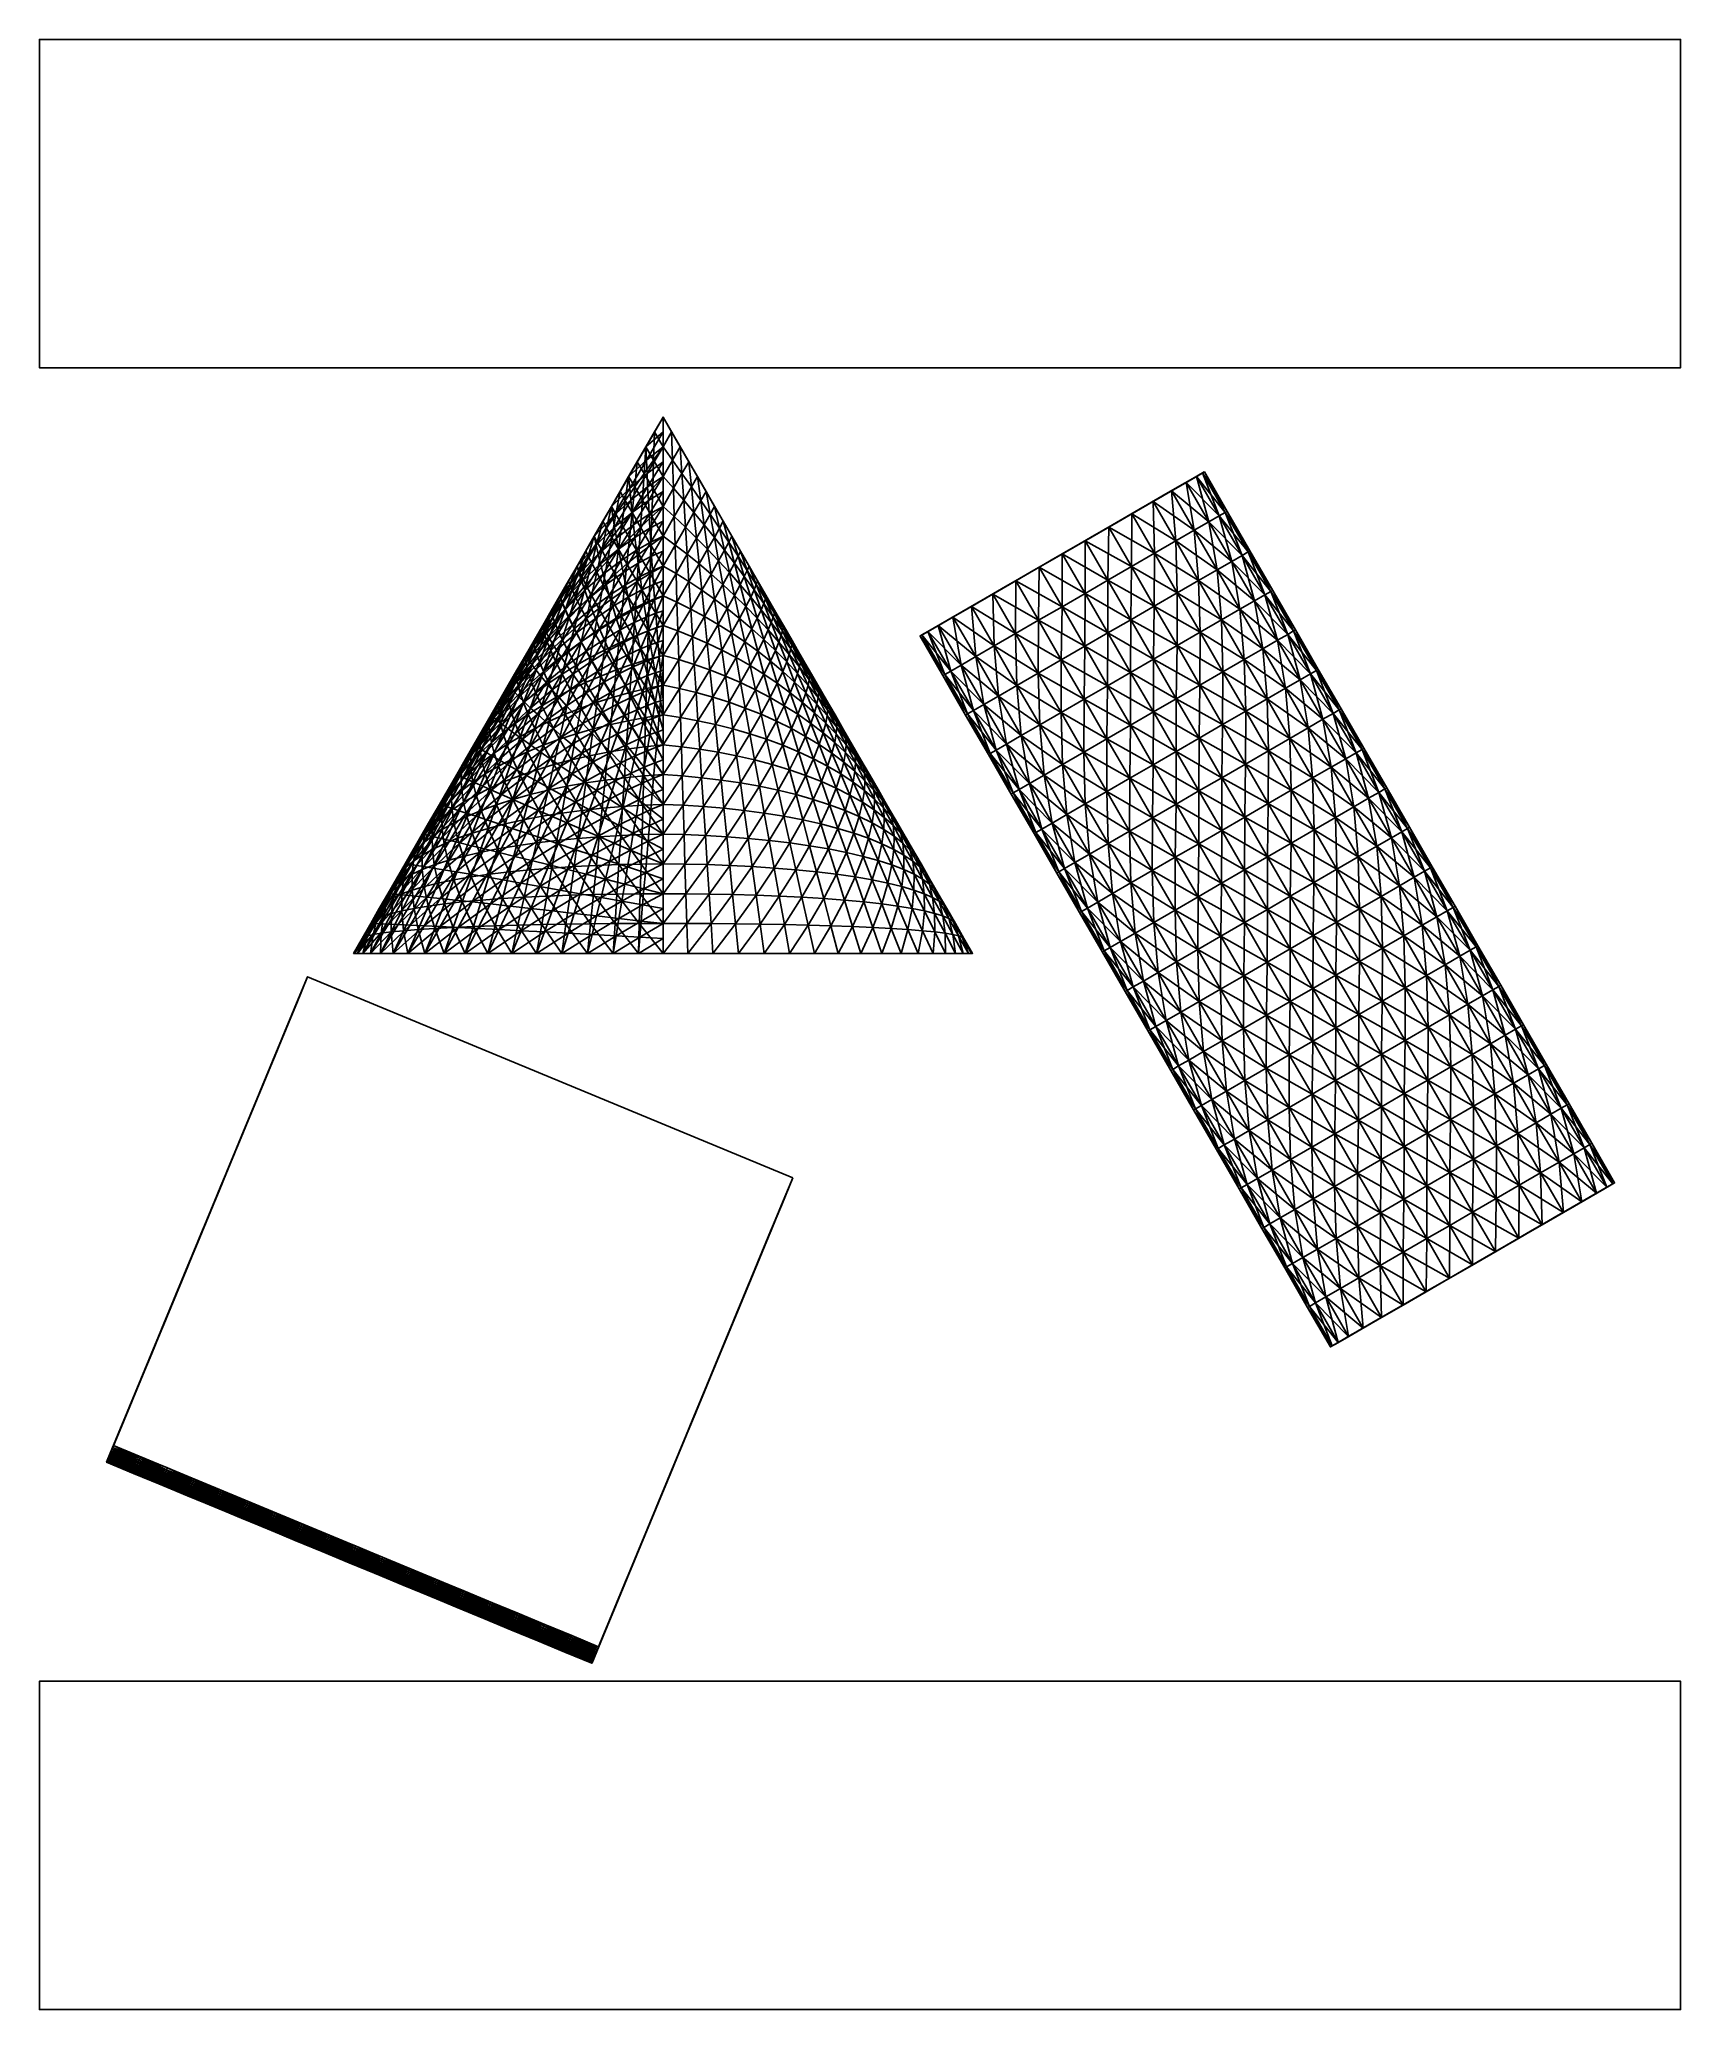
# Model space of a CAD drawing. Extents: x -5 to 5, y -7 to 5.
import ezdxf

# ---------------------------------------------------------------- set-up
doc = ezdxf.new("R2010")
doc.units = 0

msp = doc.modelspace()

# ---------------------------------------------------------------- linework, layer by layer
at = {"layer": 'Corpo'}
for points in [[(5, 3), (5, 5), (-5, 5), (-5, 3)], [(5, 5), (-5, 5), (-5, 5, 12), (5, 5, 12)], [(-5, 5), (-5, 3), (-5, 3, 12), (-5, 5, 12)], [(5, 3, 12), (5, 5, 12), (-5, 5, 12), (-5, 3, 12)], [(5, 3), (5, 5), (5, 5, 12), (5, 3, 12)], [(5, 3), (-5, 3), (-5, 3, 12), (5, 3, 12)], [(5, -7), (5, -5), (-5, -5), (-5, -7)], [(5, -5), (-5, -5), (-5, -5, 12), (5, -5, 12)], [(-5, -5), (-5, -7), (-5, -7, 12), (-5, -5, 12)], [(5, -7, 12), (5, -5, 12), (-5, -5, 12), (-5, -7, 12)], [(5, -7), (5, -5), (5, -5, 12), (5, -7, 12)], [(5, -7), (-5, -7), (-5, -7, 12), (5, -7, 12)]]:
    msp.add_3dface(points, dxfattribs=at)
at = {"layer": 'Layer0'}
for points in [[(-1.2, 2.7, 6), (-3.08601, -0.566667, 6), (-1.2, -0.566667, 6)], [(0.686011, -0.566667, 6), (-1.2, 2.7, 6), (-1.2, -0.566667, 6)], [(-1.2, -0.566667, 7.88601), (-1.2, -0.566667, 6), (-1.2, 2.7, 6)], [(-1.2, 2.7, 6), (-1.2, -0.566667, 6), (-1.2, -0.566667, 4.11399)]]:
    msp.add_3dface(points, dxfattribs=at)
at = {"layer": 'S_2'}
for points in [[(-0.409499, -1.93409, 6), (-3.36591, -0.709499, 6), (-4.5905, -3.66591, 6), (-1.63409, -4.8905, 6)], [(-0.409499, -1.93409, 6), (-3.36591, -0.709499, 6), (-4.54877, -3.56518, 6.82822), (-1.59236, -4.78976, 6.82822)], [(-0.409499, -1.93409, 6), (-3.36591, -0.709499, 6), (-4.54877, -3.56518, 5.17178), (-1.59236, -4.78976, 5.17178)]]:
    msp.add_3dface(points, dxfattribs=at)

# ---------------------------------------------------------------- meshes
at = {"layer": 'Layer0'}
mesh = msp.add_polyface(dxfattribs=at)
corners = [(-1.2, 2.7, 6), (-1.30478, 2.51852, 6), (-1.2, 2.60926, 6.05239), (-1.30141, 2.43795, 6.05768), (-1.2, 2.51852, 6.10478), (-1.29774, 2.35651, 6.11526), (-1.2, 2.42778, 6.15717), (-1.29377, 2.27426, 6.17271), (-1.2, 2.33704, 6.20956), (-1.2895, 2.19123, 6.22999), (-1.2, 2.2463, 6.26195), (-1.28493, 2.10748, 6.28708), (-1.2, 2.15556, 6.31434), (-1.28008, 2.02305, 6.34393), (-1.2, 2.06481, 6.36672), (-1.27493, 1.93799, 6.40051), (-1.2, 1.97407, 6.41911), (-1.40956, 2.33704, 6), (-1.40316, 2.26605, 6.06298), (-1.39611, 2.19346, 6.1258), (-1.38839, 2.11934, 6.18839), (-1.38002, 2.04377, 6.25066), (-1.37099, 1.96683, 6.31255), (-1.36133, 1.8886, 6.37396), (-1.51434, 2.15556, 6), (-1.50527, 2.09357, 6.0683), (-1.49511, 2.02935, 6.13642), (-1.48388, 1.96301, 6.20422), (-1.47157, 1.89462, 6.27157), (-1.61911, 1.97407, 6), (-1.60772, 1.92049, 6.07364), (-1.59477, 1.86417, 6.1471)]
mesh.append_faces([[corners[k] for k in face] for face in [(0, 1, 2), (2, 1, 3), (2, 3, 4), (4, 3, 5), (4, 5, 6), (6, 5, 7), (6, 7, 8), (8, 7, 9), (8, 9, 10), (10, 9, 11), (10, 11, 12), (12, 11, 13), (12, 13, 14), (14, 13, 15), (14, 15, 16), (1, 17, 3), (3, 17, 18), (3, 18, 5), (5, 18, 19), (5, 19, 7), (7, 19, 20), (7, 20, 9), (9, 20, 21), (9, 21, 11), (11, 21, 22), (11, 22, 13), (13, 22, 23), (13, 23, 15), (17, 24, 18), (18, 24, 25), (18, 25, 19), (19, 25, 26), (19, 26, 20), (20, 26, 27), (20, 27, 21), (21, 27, 28), (21, 28, 22), (24, 29, 25), (25, 29, 30), (25, 30, 26), (26, 31, 27)]])
mesh = msp.add_polyface(dxfattribs=at)
corners = [(-1.61911, 1.97407, 6), (-1.60051, 1.93799, 5.92508), (-1.56672, 2.06481, 6), (-1.57396, 1.8886, 5.83867), (-1.54393, 2.02305, 5.91992), (-1.51434, 2.15556, 6), (-1.51255, 1.96683, 5.82901), (-1.48708, 2.10748, 5.91507), (-1.46195, 2.2463, 6), (-1.47157, 1.89462, 5.72843), (-1.45066, 2.04377, 5.81998), (-1.42999, 2.19123, 5.9105), (-1.40956, 2.33704, 6), (-1.40421, 1.96301, 5.71612), (-1.38839, 2.11934, 5.81161), (-1.37271, 2.27426, 5.90623), (-1.35717, 2.42778, 6), (-1.3471, 1.86417, 5.60523), (-1.33642, 2.02935, 5.70489), (-1.3258, 2.19346, 5.80389), (-1.31526, 2.35651, 5.90226), (-1.30478, 2.51852, 6), (-1.27364, 1.92049, 5.59228), (-1.2683, 2.09357, 5.69473), (-1.26298, 2.26605, 5.79684), (-1.25768, 2.43795, 5.89859), (-1.25239, 2.60926, 6), (-1.2, 1.97407, 5.58089), (-1.2, 2.15556, 5.68566), (-1.2, 2.33704, 5.79044), (-1.2, 2.51852, 5.89522), (-1.2, 2.7, 6)]
mesh.append_faces([[corners[k] for k in face] for face in [(0, 1, 2), (1, 3, 4), (1, 4, 2), (2, 4, 5), (3, 6, 4), (4, 6, 7), (4, 7, 5), (5, 7, 8), (6, 9, 10), (6, 10, 7), (7, 10, 11), (7, 11, 8), (8, 11, 12), (9, 13, 10), (10, 13, 14), (10, 14, 11), (11, 14, 15), (11, 15, 12), (12, 15, 16), (13, 17, 18), (13, 18, 14), (14, 18, 19), (14, 19, 15), (15, 19, 20), (15, 20, 16), (16, 20, 21), (18, 22, 23), (18, 23, 19), (19, 23, 24), (19, 24, 20), (20, 24, 25), (20, 25, 21), (21, 25, 26), (22, 27, 23), (23, 27, 28), (23, 28, 24), (24, 28, 29), (24, 29, 25), (25, 29, 30), (25, 30, 26), (26, 30, 31)]])
mesh = msp.add_polyface(dxfattribs=at)
corners = [(-1.2, 2.7, 6), (-1.2, 2.51852, 6.10478), (-1.14761, 2.60926, 6), (-1.14232, 2.43795, 6.10141), (-1.09522, 2.51852, 6), (-1.08474, 2.35651, 6.09774), (-1.04283, 2.42778, 6), (-1.02729, 2.27426, 6.09377), (-0.990443, 2.33704, 6), (-0.970006, 2.19123, 6.0895), (-0.938054, 2.2463, 6), (-0.91292, 2.10748, 6.08493), (-0.885665, 2.15556, 6), (-0.85607, 2.02305, 6.08008), (-0.833276, 2.06481, 6), (-0.79949, 1.93799, 6.07492), (-0.780886, 1.97407, 6), (-1.2, 2.33704, 6.20956), (-1.13702, 2.26605, 6.20316), (-1.0742, 2.19346, 6.19611), (-1.01161, 2.11934, 6.18839), (-0.949337, 2.04377, 6.18002), (-0.887454, 1.96683, 6.17099), (-0.826041, 1.8886, 6.16133), (-1.2, 2.15556, 6.31434), (-1.1317, 2.09357, 6.30527), (-1.06358, 2.02935, 6.29511), (-0.995785, 1.96301, 6.28388), (-0.92843, 1.89462, 6.27157), (-1.2, 1.97407, 6.41911), (-1.12636, 1.92049, 6.40772), (-1.0529, 1.86417, 6.39477)]
mesh.append_faces([[corners[k] for k in face] for face in [(0, 1, 2), (2, 1, 3), (2, 3, 4), (4, 3, 5), (4, 5, 6), (6, 5, 7), (6, 7, 8), (8, 7, 9), (8, 9, 10), (10, 9, 11), (10, 11, 12), (12, 11, 13), (12, 13, 14), (14, 13, 15), (14, 15, 16), (1, 17, 3), (3, 17, 18), (3, 18, 5), (5, 18, 19), (5, 19, 7), (7, 19, 20), (7, 20, 9), (9, 20, 21), (9, 21, 11), (11, 21, 22), (11, 22, 13), (13, 22, 23), (13, 23, 15), (17, 24, 18), (18, 24, 25), (18, 25, 19), (19, 25, 26), (19, 26, 20), (20, 26, 27), (20, 27, 21), (21, 27, 28), (21, 28, 22), (24, 29, 25), (25, 29, 30), (25, 30, 26), (26, 31, 27)]])
mesh = msp.add_polyface(dxfattribs=at)
corners = [(-1.2, 2.7, 6), (-1.2, 2.51852, 5.89522), (-1.14761, 2.60926, 6), (-1.14232, 2.43795, 5.89859), (-1.09522, 2.51852, 6), (-1.08474, 2.35651, 5.90226), (-1.04283, 2.42778, 6), (-1.02729, 2.27426, 5.90623), (-0.990443, 2.33704, 6), (-0.970006, 2.19123, 5.9105), (-0.938054, 2.2463, 6), (-0.91292, 2.10748, 5.91507), (-0.885665, 2.15556, 6), (-0.85607, 2.02305, 5.91992), (-0.833276, 2.06481, 6), (-0.79949, 1.93799, 5.92508), (-0.780886, 1.97407, 6), (-1.2, 2.33704, 5.79044), (-1.13702, 2.26605, 5.79684), (-1.0742, 2.19346, 5.80389), (-1.01161, 2.11934, 5.81161), (-0.949337, 2.04377, 5.81998), (-0.887454, 1.96683, 5.82901), (-0.826041, 1.8886, 5.83867), (-1.2, 2.15556, 5.68566), (-1.1317, 2.09357, 5.69473), (-1.06358, 2.02935, 5.70489), (-0.995785, 1.96301, 5.71612), (-0.92843, 1.89462, 5.72843), (-1.2, 1.97407, 5.58089), (-1.12636, 1.92049, 5.59228), (-1.0529, 1.86417, 5.60523)]
mesh.append_faces([[corners[k] for k in face] for face in [(0, 1, 2), (2, 1, 3), (2, 3, 4), (4, 3, 5), (4, 5, 6), (6, 5, 7), (6, 7, 8), (8, 7, 9), (8, 9, 10), (10, 9, 11), (10, 11, 12), (12, 11, 13), (12, 13, 14), (14, 13, 15), (14, 15, 16), (1, 17, 3), (3, 17, 18), (3, 18, 5), (5, 18, 19), (5, 19, 7), (7, 19, 20), (7, 20, 9), (9, 20, 21), (9, 21, 11), (11, 21, 22), (11, 22, 13), (13, 22, 23), (13, 23, 15), (17, 24, 18), (18, 24, 25), (18, 25, 19), (19, 25, 26), (19, 26, 20), (20, 26, 27), (20, 27, 21), (21, 27, 28), (21, 28, 22), (24, 29, 25), (25, 29, 30), (25, 30, 26), (26, 31, 27)]])
mesh = msp.add_polyface(dxfattribs=at)
corners = [(1.23205, 1.86603, 4), (1.23205, 1.86603, 2), (1.29834, 1.9043, 3.99707), (1.36425, 1.94235, 3.98828), (1.42938, 1.97995, 3.9737), (1.49335, 2.01689, 3.9534), (1.55579, 2.05293, 3.9275), (1.61632, 2.08789, 3.89617), (1.67461, 2.12153, 3.85957), (1.73029, 2.15368, 3.81793), (1.78305, 2.18415, 3.77149), (1.83258, 2.21274, 3.72052), (1.87858, 2.2393, 3.66533), (1.92079, 2.26367, 3.60623), (1.95896, 2.28571, 3.54357), (1.99286, 2.30528, 3.47772), (2.0223, 2.32228, 3.40907), (2.0471, 2.3366, 3.33802), (2.06712, 2.34815, 3.26498), (2.08224, 2.35688, 3.19039), (2.09236, 2.36273, 3.11468), (2.09744, 2.36566, 3.0383), (2.09744, 2.36566, 2.9617), (2.09236, 2.36273, 2.88532), (2.08224, 2.35688, 2.80961), (2.06712, 2.34815, 2.73502), (2.0471, 2.3366, 2.66198), (2.0223, 2.32228, 2.59093), (1.99286, 2.30528, 2.52228), (1.95896, 2.28571, 2.45643), (1.92079, 2.26367, 2.39377), (1.87858, 2.2393, 2.33467), (1.83258, 2.21274, 2.27948), (1.78305, 2.18415, 2.22851), (1.73029, 2.15368, 2.18207), (1.67461, 2.12153, 2.14043), (1.61632, 2.08789, 2.10383), (1.55579, 2.05293, 2.0725), (1.49335, 2.01689, 2.0466), (1.42938, 1.97995, 2.0263), (1.36425, 1.94235, 2.01172), (1.29834, 1.9043, 2.00293), (1.16576, 1.82775, 2.00293), (1.09985, 1.7897, 2.01172), (1.03472, 1.7521, 2.0263), (0.970753, 1.71517, 2.0466), (0.908316, 1.67912, 2.0725), (0.847778, 1.64417, 2.10383), (0.789496, 1.61052, 2.14043), (0.73381, 1.57837, 2.18207), (0.681049, 1.5479, 2.22851), (0.631521, 1.51931, 2.27948), (0.585517, 1.49275, 2.33467), (0.543307, 1.46838, 2.39377), (0.505139, 1.44634, 2.45643), (0.471237, 1.42677, 2.52228), (0.4418, 1.40977, 2.59093), (0.417, 1.39546, 2.66198), (0.396983, 1.3839, 2.73502), (0.381866, 1.37517, 2.80961), (0.371739, 1.36932, 2.88532), (0.366661, 1.36639, 2.9617), (0.366661, 1.36639, 3.0383), (0.371739, 1.36932, 3.11468), (0.381866, 1.37517, 3.19039), (0.396983, 1.3839, 3.26498), (0.417, 1.39546, 3.33802), (0.4418, 1.40977, 3.40907), (0.471237, 1.42677, 3.47772), (0.505139, 1.44634, 3.54357), (0.543307, 1.46838, 3.60623), (0.585517, 1.49275, 3.66533), (0.631521, 1.51931, 3.72052), (0.681049, 1.5479, 3.77149), (0.73381, 1.57837, 3.81793), (0.789496, 1.61052, 3.85957), (0.847778, 1.64417, 3.89617), (0.908316, 1.67912, 3.9275), (0.970753, 1.71517, 3.9534), (1.03472, 1.7521, 3.9737), (1.09985, 1.7897, 3.98828), (1.16576, 1.82775, 3.99707), (1.25175, 1.8774, 3.91032), (1.70997, 2.14195, 2.27603), (0.477643, 1.43047, 3.19703), (1.98137, 2.29865, 3.27382), (0.807013, 1.62063, 2.24213), (1.12793, 1.80591, 3.87301), (1.70754, 2.14055, 3.72029), (1.26225, 1.88346, 2.09035), (0.713941, 1.56689, 3.6713), (1.98137, 2.29865, 2.72618), (0.506799, 1.4473, 2.66248), (1.48609, 2.01269, 3.8155), (1.49717, 2.01909, 2.14762), (0.554401, 1.47478, 3.46519), (2.01078, 2.31563, 3), (0.625697, 1.51595, 2.42258), (1.87162, 2.23528, 3.51946), (1.03493, 1.75222, 2.16399), (0.911199, 1.68078, 3.82644), (1.87687, 2.23831, 2.47628), (0.455605, 1.41774, 2.93117), (1.38169, 1.95242, 3.89094), (1.6056, 2.08169, 2.20679), (0.497869, 1.44215, 3.34168), (2.00721, 2.31356, 3.13825), (0.707535, 1.5632, 2.3204), (1.79314, 2.18997, 3.62353), (1.14192, 1.81399, 2.09845), (0.807013, 1.62063, 3.75787), (1.94143, 2.27558, 2.59443), (0.468335, 1.42509, 2.79364), (1.60867, 2.08346, 3.79973), (1.38031, 1.95163, 2.11725), (0.625697, 1.51595, 3.57742), (2.00483, 2.31219, 2.86217), (0.551642, 1.47319, 2.53292), (1.93496, 2.27185, 3.40187), (0.909558, 1.67983, 2.16933), (1.01438, 1.74035, 3.86745), (1.79835, 2.19298, 2.37068), (0.452405, 1.4159, 3.06912), (1.85306, 2.22456, 2.94), (0.862581, 1.65271, 3.56822), (0.65909, 1.53523, 3.11896), (1.75846, 2.16995, 3.39315), (1.01395, 1.7401, 3.67573), (1.403, 1.96472, 2.31579), (0.619146, 1.51216, 2.8818), (1.83991, 2.21697, 3.16682), (1.30474, 1.90799, 3.70381), (1.58606, 2.07041, 2.38557), (0.941076, 1.69803, 2.36122), (1.57229, 2.06246, 3.6176), (0.71498, 1.56749, 3.41548), (1.21155, 1.85419, 2.28203), (0.78267, 1.60658, 2.49542), (1.69518, 2.13341, 2.52979), (0.673097, 1.54331, 2.66409), (1.8196, 2.20524, 2.71763), (1.0966, 1.78782, 3.32474), (1.41414, 1.97116, 2.671), (0.962312, 1.71029, 2.7828), (1.53886, 2.04316, 3.02964)]
mesh.append_faces([[corners[k] for k in face] for face in [(80, 81, 87), (87, 81, 82), (87, 82, 131), (131, 82, 103), (131, 103, 93), (93, 103, 5), (93, 5, 6), (5, 103, 4), (4, 103, 3), (3, 103, 2), (2, 103, 82), (2, 82, 0), (0, 82, 81), (80, 87, 79), (79, 87, 120), (79, 120, 78), (78, 120, 100), (78, 100, 77), (77, 100, 76), (76, 100, 75), (75, 100, 110), (75, 110, 74), (74, 110, 73), (73, 90, 72), (72, 90, 115), (72, 115, 71), (71, 115, 70), (70, 115, 69), (69, 115, 95), (69, 95, 68), (68, 95, 67), (73, 110, 90), (90, 110, 124), (90, 124, 135), (135, 124, 141), (135, 141, 125), (125, 141, 143), (125, 143, 129), (129, 143, 139), (129, 139, 92), (92, 139, 117), (92, 117, 55), (55, 117, 54), (55, 56, 92), (92, 56, 57), (92, 57, 112), (112, 57, 58), (112, 58, 59), (59, 60, 112), (112, 60, 102), (112, 102, 129), (129, 102, 125), (129, 92, 112), (60, 61, 102), (102, 61, 122), (102, 122, 125), (125, 122, 84), (125, 84, 105), (105, 84, 65), (105, 65, 66), (66, 67, 105), (105, 67, 95), (105, 95, 135), (135, 95, 115), (135, 115, 90), (135, 125, 105), (65, 84, 64), (64, 84, 122), (64, 122, 63), (63, 122, 62), (62, 122, 61), (54, 117, 97), (97, 117, 139), (97, 139, 137), (137, 139, 143), (137, 143, 133), (133, 143, 136), (133, 136, 99), (99, 136, 109), (99, 109, 44), (44, 109, 43), (43, 109, 42), (42, 109, 1), (44, 45, 99), (99, 45, 119), (99, 119, 133), (133, 119, 86), (133, 86, 137), (137, 86, 107), (137, 107, 97), (97, 107, 51), (97, 51, 52), (52, 53, 97), (97, 53, 54), (51, 107, 50), (50, 107, 86), (50, 86, 49), (49, 86, 48), (48, 86, 47), (47, 86, 119), (47, 119, 46), (46, 119, 45), (1, 89, 41), (41, 89, 40), (1, 109, 89), (89, 109, 136), (89, 136, 114), (114, 136, 128), (114, 128, 94), (94, 128, 104), (94, 104, 36), (36, 104, 35), (35, 104, 34), (34, 104, 83), (34, 83, 33), (33, 83, 121), (33, 121, 32), (32, 121, 31), (31, 121, 30), (30, 121, 101), (30, 101, 29), (29, 101, 28), (36, 37, 94), (94, 37, 38), (94, 38, 39), (94, 39, 114), (114, 39, 40), (114, 40, 89), (28, 111, 27), (27, 111, 91), (27, 91, 26), (26, 91, 25), (28, 101, 111), (111, 101, 140), (111, 140, 91), (91, 140, 123), (91, 123, 116), (116, 123, 96), (116, 96, 22), (22, 96, 21), (22, 23, 116), (116, 23, 24), (116, 24, 25), (25, 91, 116), (21, 96, 106), (106, 96, 130), (106, 130, 85), (85, 130, 118), (85, 118, 16), (16, 118, 15), (15, 118, 14), (14, 118, 98), (14, 98, 13), (13, 98, 12), (16, 17, 85), (85, 17, 18), (85, 18, 106), (106, 18, 19), (106, 19, 20), (20, 21, 106), (96, 123, 130), (130, 123, 144), (130, 144, 126), (126, 144, 134), (126, 134, 108), (108, 134, 88), (108, 88, 11), (11, 88, 10), (10, 88, 9), (9, 88, 8), (11, 12, 108), (108, 12, 98), (108, 98, 126), (126, 98, 118), (126, 118, 130), (123, 140, 144), (144, 140, 142), (144, 142, 141), (141, 142, 143), (143, 142, 136), (136, 142, 128), (144, 141, 134), (134, 141, 131), (134, 131, 93), (93, 113, 134), (134, 113, 88), (88, 113, 8), (8, 113, 7), (7, 113, 6), (6, 113, 93), (131, 141, 127), (127, 141, 124), (127, 124, 110), (110, 100, 127), (127, 100, 120), (127, 120, 87), (87, 131, 127), (128, 142, 132), (132, 142, 138), (132, 138, 121), (121, 138, 101), (101, 138, 140), (140, 138, 142), (121, 83, 132), (132, 83, 104), (132, 104, 128)]])
mesh = msp.add_polyface(dxfattribs=at)
corners = [(1.23205, 1.86603, 2), (1.37094, 1.62546, 2), (1.37179, 1.9467, 2.0131), (1.51068, 1.70614, 2.0131), (1.51517, 2.02948, 2.05495), (1.65406, 1.78892, 2.05495), (1.65557, 2.11055, 2.12774), (1.79446, 1.86998, 2.12774), (1.78559, 2.18561, 2.23093), (1.92448, 1.94505, 2.23093), (1.89808, 2.25056, 2.36083), (2.03697, 2.01, 2.36083), (1.98745, 2.30216, 2.51096), (2.12634, 2.06159, 2.51096), (2.05049, 2.33855, 2.67309), (2.18938, 2.09799, 2.67309), (2.08673, 2.35947, 2.83864), (2.22562, 2.11891, 2.83864), (2.09808, 2.36603, 3), (2.23697, 2.12546, 3), (2.08673, 2.35947, 3.16136), (2.22562, 2.11891, 3.16136), (2.05049, 2.33855, 3.32691), (2.18938, 2.09799, 3.32691), (1.98745, 2.30216, 3.48904), (2.12634, 2.06159, 3.48904), (1.89808, 2.25056, 3.63917), (2.03697, 2.01, 3.63917), (1.78559, 2.18561, 3.76907), (1.92448, 1.94505, 3.76907), (1.65557, 2.11055, 3.87226), (1.79446, 1.86998, 3.87226), (1.51517, 2.02948, 3.94505), (1.65406, 1.78892, 3.94505), (1.37179, 1.9467, 3.9869), (1.51068, 1.70614, 3.9869), (1.23205, 1.86603, 4), (1.93335, 1.62942, 2.12774), (2.06336, 1.70448, 2.23093), (2.17586, 1.76943, 2.36083), (2.26523, 1.82103, 3.48904), (2.17586, 1.76943, 3.63917), (2.06336, 1.70448, 3.76907), (1.93335, 1.62942, 3.87226)]
mesh.append_faces([[corners[k] for k in face] for face in [(0, 1, 2), (2, 3, 4), (4, 3, 5), (4, 5, 6), (6, 5, 7), (6, 7, 8), (8, 7, 9), (8, 9, 10), (10, 9, 11), (10, 11, 12), (12, 11, 13), (12, 13, 14), (14, 13, 15), (14, 15, 16), (16, 17, 18), (18, 19, 20), (20, 21, 22), (22, 21, 23), (22, 23, 24), (24, 23, 25), (24, 25, 26), (26, 25, 27), (26, 27, 28), (28, 27, 29), (28, 29, 30), (30, 29, 31), (30, 31, 32), (32, 31, 33), (32, 33, 34), (34, 33, 35), (34, 35, 36), (7, 37, 9), (9, 37, 38), (9, 38, 11), (11, 38, 39), (11, 39, 13), (25, 40, 27), (27, 41, 29), (29, 41, 42), (29, 42, 31), (31, 43, 33)]])
mesh = msp.add_polyface(dxfattribs=at)
corners = [(2.08673, 2.35947, 2.83864), (2.18938, 2.09799, 2.67309), (2.22562, 2.11891, 2.83864), (2.09808, 2.36603, 3), (2.23697, 2.12546, 3), (2.08673, 2.35947, 3.16136), (2.22562, 2.11891, 3.16136), (2.12634, 2.06159, 2.51096), (2.17586, 1.76943, 2.36083), (2.26523, 1.82103, 2.51096), (2.32827, 1.85743, 2.67309), (2.36451, 1.87835, 2.83864), (2.37585, 1.8849, 3), (2.36451, 1.87835, 3.16136), (2.18938, 2.09799, 3.32691), (2.32827, 1.85743, 3.32691), (2.12634, 2.06159, 3.48904), (2.26523, 1.82103, 3.48904), (2.03697, 2.01, 3.63917), (2.17586, 1.76943, 3.63917), (2.20225, 1.46392, 2.23093), (2.31475, 1.52887, 2.36083), (2.40412, 1.58047, 2.51096), (2.46716, 1.61686, 2.67309), (2.50339, 1.63779, 2.83864), (2.51474, 1.64434, 3), (2.50339, 1.63779, 3.16136), (2.46716, 1.61686, 3.32691), (2.40412, 1.58047, 3.48904), (2.31475, 1.52887, 3.63917), (2.06336, 1.70448, 3.76907), (2.20225, 1.46392, 3.76907), (2.60605, 1.3763, 2.67309), (2.64228, 1.39722, 2.83864), (2.65363, 1.40377, 3), (2.64228, 1.39722, 3.16136), (2.60605, 1.3763, 3.32691)]
mesh.append_faces([[corners[k] for k in face] for face in [(0, 1, 2), (3, 2, 4), (5, 4, 6), (7, 8, 9), (7, 9, 1), (1, 9, 10), (1, 10, 2), (2, 10, 11), (2, 11, 4), (4, 11, 12), (4, 12, 6), (6, 12, 13), (6, 13, 14), (14, 13, 15), (14, 15, 16), (16, 15, 17), (18, 17, 19), (8, 20, 21), (8, 21, 9), (9, 21, 22), (9, 22, 10), (10, 22, 23), (10, 23, 11), (11, 23, 24), (11, 24, 12), (12, 24, 25), (12, 25, 13), (13, 25, 26), (13, 26, 15), (15, 26, 27), (15, 27, 17), (17, 27, 28), (17, 28, 19), (19, 28, 29), (19, 29, 30), (30, 29, 31), (23, 32, 24), (24, 33, 25), (25, 34, 26), (26, 35, 27), (27, 36, 28)]])
mesh = msp.add_polyface(dxfattribs=at)
corners = [(-1.2, 1.97407, 6.41911), (-1.27493, 1.93799, 6.40051), (-1.26948, 1.85236, 6.45678), (-1.2, 1.88333, 6.4715), (-1.26376, 1.7662, 6.51272), (-1.2, 1.79259, 6.52389), (-1.25775, 1.67957, 6.56828), (-1.2, 1.70185, 6.57628), (-1.36133, 1.8886, 6.37396), (-1.35103, 1.80918, 6.43483), (-1.3401, 1.72866, 6.49507), (-1.32857, 1.64713, 6.55462), (-1.37099, 1.96683, 6.31255), (-1.47157, 1.89462, 6.27157), (-1.4582, 1.8243, 6.33835), (-1.44378, 1.75216, 6.40443), (-1.42833, 1.67832, 6.46969), (-1.41189, 1.60292, 6.53399), (-1.49511, 2.02935, 6.13642), (-1.60772, 1.92049, 6.07364), (-1.59477, 1.86417, 6.1471), (-1.48388, 1.96301, 6.20422), (-1.58025, 1.80523, 6.22019), (-1.56418, 1.74375, 6.29272), (-1.54657, 1.67986, 6.3645), (-1.52746, 1.61369, 6.43536), (-1.61911, 1.97407, 6), (-1.72389, 1.79259, 6), (-1.71053, 1.74681, 6.079), (-1.69507, 1.69792, 6.15785), (-1.67751, 1.64599, 6.23631), (-1.65786, 1.59114, 6.31411), (-1.82867, 1.61111, 6), (-1.81369, 1.57253, 6.08438)]
mesh.append_faces([[corners[k] for k in face] for face in [(0, 1, 2), (0, 2, 3), (3, 2, 4), (3, 4, 5), (5, 4, 6), (5, 6, 7), (1, 8, 9), (1, 9, 2), (2, 9, 10), (2, 10, 4), (4, 10, 11), (4, 11, 6), (12, 13, 14), (12, 14, 8), (8, 14, 15), (8, 15, 9), (9, 15, 16), (9, 16, 10), (10, 16, 17), (10, 17, 11), (18, 19, 20), (21, 20, 22), (21, 22, 13), (13, 22, 23), (13, 23, 14), (14, 23, 24), (14, 24, 15), (15, 24, 25), (15, 25, 16), (26, 27, 19), (19, 27, 28), (19, 28, 20), (20, 28, 29), (20, 29, 22), (22, 29, 30), (22, 30, 23), (23, 30, 31), (23, 31, 24), (27, 32, 28), (28, 33, 29)]])
mesh = msp.add_polyface(dxfattribs=at)
corners = [(-1.77628, 1.70185, 6), (-1.76828, 1.67957, 5.94225), (-1.72389, 1.79259, 6), (-1.75462, 1.64713, 5.87143), (-1.71272, 1.7662, 5.93624), (-1.6715, 1.88333, 6), (-1.73399, 1.60292, 5.78811), (-1.69507, 1.72866, 5.8599), (-1.65678, 1.85236, 5.93052), (-1.61911, 1.97407, 6), (-1.66969, 1.67832, 5.77167), (-1.63483, 1.80918, 5.84897), (-1.60051, 1.93799, 5.92508), (-1.63536, 1.61369, 5.67254), (-1.60443, 1.75216, 5.75622), (-1.57396, 1.8886, 5.83867), (-1.5645, 1.67986, 5.65343), (-1.53835, 1.8243, 5.7418), (-1.51255, 1.96683, 5.82901), (-1.51411, 1.59114, 5.54214), (-1.49272, 1.74375, 5.63582), (-1.47157, 1.89462, 5.72843), (-1.43631, 1.64599, 5.52249), (-1.42019, 1.80523, 5.61975), (-1.40421, 1.96301, 5.71612), (-1.35785, 1.69792, 5.50493), (-1.3471, 1.86417, 5.60523), (-1.28438, 1.57253, 5.38631), (-1.279, 1.74681, 5.48947), (-1.27364, 1.92049, 5.59228), (-1.33642, 2.02935, 5.70489), (-1.2, 1.61111, 5.37133), (-1.2, 1.79259, 5.47611), (-1.2, 1.97407, 5.58089)]
mesh.append_faces([[corners[k] for k in face] for face in [(0, 1, 2), (1, 3, 4), (1, 4, 2), (2, 4, 5), (3, 6, 7), (3, 7, 4), (4, 7, 8), (4, 8, 5), (5, 8, 9), (6, 10, 7), (7, 10, 11), (7, 11, 8), (8, 11, 12), (8, 12, 9), (10, 13, 14), (10, 14, 11), (11, 14, 15), (11, 15, 12), (13, 16, 14), (14, 16, 17), (14, 17, 15), (15, 17, 18), (16, 19, 20), (16, 20, 17), (17, 20, 21), (17, 21, 18), (19, 22, 20), (20, 22, 23), (20, 23, 21), (21, 23, 24), (22, 25, 23), (23, 25, 26), (23, 26, 24), (25, 27, 28), (25, 28, 26), (26, 28, 29), (26, 29, 30), (28, 31, 32), (28, 32, 29), (29, 32, 33)]])
mesh = msp.add_polyface(dxfattribs=at)
corners = [(-0.780886, 1.97407, 6), (-0.79949, 1.93799, 6.07492), (-0.743216, 1.85236, 6.06948), (-0.728497, 1.88333, 6), (-0.687281, 1.7662, 6.06376), (-0.676108, 1.79259, 6), (-0.63172, 1.67957, 6.05775), (-0.623719, 1.70185, 6), (-0.826041, 1.8886, 6.16133), (-0.765174, 1.80918, 6.15103), (-0.70493, 1.72866, 6.1401), (-0.645383, 1.64713, 6.12857), (-0.887454, 1.96683, 6.17099), (-0.92843, 1.89462, 6.27157), (-0.861648, 1.8243, 6.2582), (-0.795567, 1.75216, 6.24378), (-0.730314, 1.67832, 6.22833), (-0.666013, 1.60292, 6.21189), (-1.06358, 2.02935, 6.29511), (-1.12636, 1.92049, 6.40772), (-1.0529, 1.86417, 6.39477), (-0.995785, 1.96301, 6.28388), (-0.979814, 1.80523, 6.38025), (-0.907284, 1.74375, 6.36418), (-0.835497, 1.67986, 6.34657), (-0.76464, 1.61369, 6.32746), (-1.2, 1.97407, 6.41911), (-1.2, 1.79259, 6.52389), (-1.121, 1.74681, 6.51053), (-1.04215, 1.69792, 6.49507), (-0.963695, 1.64599, 6.47751), (-0.885892, 1.59114, 6.45786), (-1.2, 1.61111, 6.62867), (-1.11562, 1.57253, 6.61369)]
mesh.append_faces([[corners[k] for k in face] for face in [(0, 1, 2), (0, 2, 3), (3, 2, 4), (3, 4, 5), (5, 4, 6), (5, 6, 7), (1, 8, 9), (1, 9, 2), (2, 9, 10), (2, 10, 4), (4, 10, 11), (4, 11, 6), (12, 13, 14), (12, 14, 8), (8, 14, 15), (8, 15, 9), (9, 15, 16), (9, 16, 10), (10, 16, 17), (10, 17, 11), (18, 19, 20), (21, 20, 22), (21, 22, 13), (13, 22, 23), (13, 23, 14), (14, 23, 24), (14, 24, 15), (15, 24, 25), (15, 25, 16), (26, 27, 19), (19, 27, 28), (19, 28, 20), (20, 28, 29), (20, 29, 22), (22, 29, 30), (22, 30, 23), (23, 30, 31), (23, 31, 24), (27, 32, 28), (28, 33, 29)]])
mesh = msp.add_polyface(dxfattribs=at)
corners = [(-0.780886, 1.97407, 6), (-0.79949, 1.93799, 5.92508), (-0.743216, 1.85236, 5.93052), (-0.728497, 1.88333, 6), (-0.687281, 1.7662, 5.93624), (-0.676108, 1.79259, 6), (-0.63172, 1.67957, 5.94225), (-0.623719, 1.70185, 6), (-0.826041, 1.8886, 5.83867), (-0.765174, 1.80918, 5.84897), (-0.70493, 1.72866, 5.8599), (-0.645383, 1.64713, 5.87143), (-0.887454, 1.96683, 5.82901), (-0.92843, 1.89462, 5.72843), (-0.861648, 1.8243, 5.7418), (-0.795567, 1.75216, 5.75622), (-0.730314, 1.67832, 5.77167), (-0.666013, 1.60292, 5.78811), (-1.06358, 2.02935, 5.70489), (-1.12636, 1.92049, 5.59228), (-1.0529, 1.86417, 5.60523), (-0.995785, 1.96301, 5.71612), (-0.979814, 1.80523, 5.61975), (-0.907284, 1.74375, 5.63582), (-0.835497, 1.67986, 5.65343), (-0.76464, 1.61369, 5.67254), (-1.2, 1.97407, 5.58089), (-1.2, 1.79259, 5.47611), (-1.121, 1.74681, 5.48947), (-1.04215, 1.69792, 5.50493), (-0.963695, 1.64599, 5.52249), (-0.885892, 1.59114, 5.54214), (-1.2, 1.61111, 5.37133), (-1.11562, 1.57253, 5.38631)]
mesh.append_faces([[corners[k] for k in face] for face in [(0, 1, 2), (0, 2, 3), (3, 2, 4), (3, 4, 5), (5, 4, 6), (5, 6, 7), (1, 8, 9), (1, 9, 2), (2, 9, 10), (2, 10, 4), (4, 10, 11), (4, 11, 6), (12, 13, 14), (12, 14, 8), (8, 14, 15), (8, 15, 9), (9, 15, 16), (9, 16, 10), (10, 16, 17), (10, 17, 11), (18, 19, 20), (21, 20, 22), (21, 22, 13), (13, 22, 23), (13, 23, 14), (14, 23, 24), (14, 24, 15), (15, 24, 25), (15, 25, 16), (26, 27, 19), (19, 27, 28), (19, 28, 20), (20, 28, 29), (20, 29, 22), (22, 29, 30), (22, 30, 23), (23, 30, 31), (23, 31, 24), (27, 32, 28), (28, 33, 29)]])
mesh = msp.add_polyface(dxfattribs=at)
corners = [(1.37179, 1.9467, 2.0131), (1.37094, 1.62546, 2), (1.51068, 1.70614, 2.0131), (1.23205, 1.86603, 4), (1.51068, 1.70614, 3.9869), (1.37094, 1.62546, 4), (1.50983, 1.3849, 2), (1.64957, 1.46558, 2.0131), (1.65406, 1.78892, 2.05495), (1.79294, 1.54836, 2.05495), (1.79446, 1.86998, 2.12774), (1.93335, 1.62942, 2.12774), (1.79446, 1.86998, 3.87226), (2.06336, 1.70448, 3.76907), (1.93335, 1.62942, 3.87226), (1.65406, 1.78892, 3.94505), (1.79294, 1.54836, 3.94505), (1.64957, 1.46558, 3.9869), (1.50983, 1.3849, 4), (1.64872, 1.14434, 2), (1.78846, 1.22502, 2.0131), (1.93183, 1.30779, 2.05495), (2.07224, 1.38886, 2.12774), (2.06336, 1.70448, 2.23093), (2.20225, 1.46392, 2.23093), (2.17586, 1.76943, 2.36083), (2.20225, 1.46392, 3.76907), (2.07224, 1.38886, 3.87226), (1.93183, 1.30779, 3.94505), (1.78846, 1.22502, 3.9869), (1.64872, 1.14434, 4), (1.92735, 0.984453, 2.0131), (2.07072, 1.06723, 2.05495), (2.21113, 1.1483, 2.12774), (2.21113, 1.1483, 3.87226), (2.07072, 1.06723, 3.94505), (1.92735, 0.984453, 3.9869)]
mesh.append_faces([[corners[k] for k in face] for face in [(0, 1, 2), (3, 4, 5), (1, 6, 2), (2, 6, 7), (2, 7, 8), (8, 7, 9), (8, 9, 10), (10, 9, 11), (12, 13, 14), (15, 14, 16), (15, 16, 4), (4, 16, 17), (4, 17, 5), (5, 17, 18), (6, 19, 7), (7, 19, 20), (7, 20, 9), (9, 20, 21), (9, 21, 11), (11, 21, 22), (11, 22, 23), (23, 22, 24), (23, 24, 25), (13, 26, 14), (14, 26, 27), (14, 27, 16), (16, 27, 28), (16, 28, 17), (17, 28, 29), (17, 29, 18), (18, 29, 30), (20, 31, 21), (21, 31, 32), (21, 32, 22), (22, 32, 33), (27, 34, 28), (28, 34, 35), (28, 35, 29), (29, 35, 36), (29, 36, 30)]])
mesh = msp.add_polyface(dxfattribs=at)
corners = [(1.23205, 1.86603, 4), (1.37094, 1.62546, 4), (1.09231, 1.78535, 3.9869), (1.2312, 1.54478, 3.9869), (0.948935, 1.70257, 3.94505), (1.08782, 1.46201, 3.94505), (0.948935, 1.70257, 2.05495), (0.947417, 1.38094, 2.12774), (1.08782, 1.46201, 2.05495), (1.09231, 1.78535, 2.0131), (1.2312, 1.54478, 2.0131), (1.23205, 1.86603, 2), (1.37094, 1.62546, 2), (1.50983, 1.3849, 4), (1.37009, 1.30422, 3.9869), (1.22671, 1.22144, 3.94505), (0.947417, 1.38094, 3.87226), (1.08631, 1.14038, 3.87226), (0.956293, 1.06532, 2.23093), (1.08631, 1.14038, 2.12774), (1.22671, 1.22144, 2.05495), (1.37009, 1.30422, 2.0131), (1.50983, 1.3849, 2), (1.64872, 1.14434, 4), (1.50898, 1.06366, 3.9869), (1.3656, 0.980881, 3.94505), (1.22519, 0.899817, 3.87226), (0.956293, 1.06532, 3.76907), (1.09518, 0.824754, 2.23093), (1.22519, 0.899817, 2.12774), (1.3656, 0.980881, 2.05495), (1.50898, 1.06366, 2.0131), (1.64872, 1.14434, 2), (1.78761, 0.903775, 4), (1.64787, 0.823097, 3.9869), (1.64787, 0.823097, 2.0131), (1.78761, 0.903775, 2)]
mesh.append_faces([[corners[k] for k in face] for face in [(0, 1, 2), (2, 1, 3), (2, 3, 4), (4, 3, 5), (6, 7, 8), (6, 8, 9), (9, 8, 10), (9, 10, 11), (11, 10, 12), (1, 13, 3), (3, 13, 14), (3, 14, 5), (5, 14, 15), (5, 15, 16), (16, 15, 17), (7, 18, 19), (7, 19, 8), (8, 19, 20), (8, 20, 10), (10, 20, 21), (10, 21, 12), (12, 21, 22), (13, 23, 14), (14, 23, 24), (14, 24, 15), (15, 24, 25), (15, 25, 17), (17, 25, 26), (17, 26, 27), (18, 28, 19), (19, 28, 29), (19, 29, 20), (20, 29, 30), (20, 30, 21), (21, 30, 31), (21, 31, 22), (22, 31, 32), (23, 33, 24), (24, 34, 25), (31, 35, 32), (32, 35, 36)]])
mesh = msp.add_polyface(dxfattribs=at)
corners = [(-2.03823, 1.24815, 6), (-2.03932, 1.2412, 5.9764), (-1.98584, 1.33889, 6), (-2.03939, 1.22801, 5.93773), (-1.98612, 1.32939, 5.96904), (-1.93345, 1.42963, 6), (-1.98439, 1.31302, 5.92338), (-1.93238, 1.41738, 5.96194), (-1.88106, 1.52037, 6), (-2.03709, 1.20728, 5.8843), (-1.97929, 1.2884, 5.86332), (-1.92835, 1.39755, 5.90955), (-1.87815, 1.50511, 5.9551), (-1.82867, 1.61111, 6), (-1.9694, 1.25406, 5.78923), (-1.91998, 1.36867, 5.84318), (-1.87133, 1.48148, 5.89627), (-1.82343, 1.59252, 5.94854), (-1.77628, 1.70185, 6), (-1.95326, 1.20857, 5.70159), (-1.90586, 1.32925, 5.76325), (-1.85925, 1.44795, 5.8239), (-1.81339, 1.56471, 5.88356), (-1.76828, 1.67957, 5.94225), (-1.88457, 1.27781, 5.67039), (-1.84053, 1.40299, 5.73853), (-1.79721, 1.52608, 5.80554), (-1.75462, 1.64713, 5.87143), (-1.85468, 1.21296, 5.56549), (-1.81377, 1.34512, 5.64094), (-1.77355, 1.47509, 5.71514), (-1.77766, 1.27303, 5.53222)]
mesh.append_faces([[corners[k] for k in face] for face in [(0, 1, 2), (1, 3, 4), (1, 4, 2), (2, 4, 5), (3, 6, 4), (4, 6, 7), (4, 7, 5), (5, 7, 8), (9, 10, 6), (6, 10, 11), (6, 11, 7), (7, 11, 12), (7, 12, 8), (8, 12, 13), (10, 14, 15), (10, 15, 11), (11, 15, 16), (11, 16, 12), (12, 16, 17), (12, 17, 13), (13, 17, 18), (14, 19, 20), (14, 20, 15), (15, 20, 21), (15, 21, 16), (16, 21, 22), (16, 22, 17), (17, 22, 23), (17, 23, 18), (19, 24, 20), (20, 24, 25), (20, 25, 21), (21, 25, 26), (21, 26, 22), (22, 26, 27), (24, 28, 29), (24, 29, 25), (25, 29, 30), (25, 30, 26), (28, 31, 29)]])
mesh = msp.add_polyface(dxfattribs=at)
corners = [(-1.54657, 1.67986, 6.3645), (-1.65786, 1.59114, 6.31411), (-1.63614, 1.53348, 6.39101), (-1.52746, 1.61369, 6.43536), (-1.6124, 1.47314, 6.46675), (-1.50688, 1.54538, 6.5051), (-1.58668, 1.4103, 6.54109), (-1.48486, 1.47509, 6.57355), (-1.55906, 1.34512, 6.61377), (-1.46147, 1.40299, 6.64053), (-1.5296, 1.27781, 6.68457), (-1.43675, 1.32925, 6.70586), (-1.49841, 1.20857, 6.75326), (-1.71053, 1.74681, 6.079), (-1.82867, 1.61111, 6), (-1.81369, 1.57253, 6.08438), (-1.69507, 1.69792, 6.15785), (-1.79603, 1.53057, 6.16868), (-1.67751, 1.64599, 6.23631), (-1.77567, 1.48528, 6.25257), (-1.75262, 1.43675, 6.33575), (-1.72692, 1.3851, 6.41787), (-1.69862, 1.33047, 6.49862), (-1.66778, 1.27303, 6.57766), (-1.63451, 1.21296, 6.65468), (-1.93345, 1.42963, 6), (-1.91721, 1.39766, 6.08978), (-1.89766, 1.36212, 6.17957), (-1.87475, 1.32306, 6.26899), (-1.8485, 1.28055, 6.35764), (-1.81895, 1.23469, 6.4451), (-2.03823, 1.24815, 6), (-2.02109, 1.22217, 6.09519), (-1.99995, 1.19256, 6.19054)]
mesh.append_faces([[corners[k] for k in face] for face in [(0, 1, 2), (0, 2, 3), (3, 2, 4), (3, 4, 5), (5, 4, 6), (5, 6, 7), (7, 6, 8), (7, 8, 9), (9, 8, 10), (11, 10, 12), (13, 14, 15), (16, 15, 17), (16, 17, 18), (18, 17, 19), (18, 19, 1), (1, 19, 20), (1, 20, 2), (2, 20, 21), (2, 21, 4), (4, 21, 22), (4, 22, 6), (6, 22, 23), (6, 23, 8), (8, 23, 24), (8, 24, 10), (14, 25, 15), (15, 25, 26), (15, 26, 17), (17, 26, 27), (17, 27, 19), (19, 27, 28), (19, 28, 20), (20, 28, 29), (20, 29, 21), (21, 29, 30), (21, 30, 22), (25, 31, 26), (26, 31, 32), (26, 32, 27), (27, 33, 28)]])
mesh = msp.add_polyface(dxfattribs=at)
corners = [(-1.81339, 1.56471, 5.88356), (-1.75462, 1.64713, 5.87143), (-1.76828, 1.67957, 5.94225), (-1.79721, 1.52608, 5.80554), (-1.77355, 1.47509, 5.71514), (-1.73399, 1.60292, 5.78811), (-1.81377, 1.34512, 5.64094), (-1.77766, 1.27303, 5.53222), (-1.74109, 1.4103, 5.61332), (-1.7051, 1.54538, 5.69312), (-1.66969, 1.67832, 5.77167), (-1.69862, 1.33047, 5.50138), (-1.66675, 1.47314, 5.5876), (-1.63536, 1.61369, 5.67254), (-1.6451, 1.23469, 5.38105), (-1.61787, 1.3851, 5.47308), (-1.59101, 1.53348, 5.56386), (-1.5645, 1.67986, 5.65343), (-1.55764, 1.28055, 5.3515), (-1.53575, 1.43675, 5.44738), (-1.51411, 1.59114, 5.54214), (-1.46899, 1.32306, 5.32525), (-1.45257, 1.48528, 5.42433), (-1.43631, 1.64599, 5.52249), (-1.39054, 1.19256, 5.20005), (-1.37957, 1.36212, 5.30234), (-1.36868, 1.53057, 5.40397), (-1.35785, 1.69792, 5.50493), (-1.29519, 1.22217, 5.17891), (-1.28978, 1.39766, 5.28279), (-1.28438, 1.57253, 5.38631), (-1.2, 1.24815, 5.16177), (-1.2, 1.42963, 5.26655), (-1.2, 1.61111, 5.37133), (-1.279, 1.74681, 5.48947)]
mesh.append_faces([[corners[k] for k in face] for face in [(0, 1, 2), (3, 4, 5), (3, 5, 1), (6, 7, 8), (6, 8, 4), (4, 8, 9), (4, 9, 5), (5, 9, 10), (7, 11, 8), (8, 11, 12), (8, 12, 9), (9, 12, 13), (9, 13, 10), (11, 14, 15), (11, 15, 12), (12, 15, 16), (12, 16, 13), (13, 16, 17), (14, 18, 15), (15, 18, 19), (15, 19, 16), (16, 19, 20), (16, 20, 17), (18, 21, 19), (19, 21, 22), (19, 22, 20), (20, 22, 23), (21, 24, 25), (21, 25, 22), (22, 25, 26), (22, 26, 23), (23, 26, 27), (25, 28, 29), (25, 29, 26), (26, 29, 30), (26, 30, 27), (28, 31, 29), (29, 31, 32), (29, 32, 30), (30, 32, 33), (30, 33, 34)]])
mesh = msp.add_polyface(dxfattribs=at)
corners = [(-1.2, 1.70185, 6.57628), (-1.25775, 1.67957, 6.56828), (-1.25146, 1.59252, 6.62343), (-1.2, 1.61111, 6.62867), (-1.2449, 1.50511, 6.67815), (-1.2, 1.52037, 6.68106), (-1.23806, 1.41738, 6.73238), (-1.2, 1.42963, 6.73345), (-1.23096, 1.32939, 6.78612), (-1.2, 1.33889, 6.78584), (-1.2236, 1.2412, 6.83932), (-1.2, 1.24815, 6.83823), (-1.32857, 1.64713, 6.55462), (-1.31644, 1.56471, 6.61339), (-1.30373, 1.48148, 6.67133), (-1.29045, 1.39755, 6.72835), (-1.27662, 1.31302, 6.78439), (-1.26227, 1.22801, 6.83939), (-1.41189, 1.60292, 6.53399), (-1.39446, 1.52608, 6.59721), (-1.3761, 1.44795, 6.65925), (-1.35682, 1.36867, 6.71998), (-1.33668, 1.2884, 6.77929), (-1.3157, 1.20728, 6.83709), (-1.42833, 1.67832, 6.46969), (-1.52746, 1.61369, 6.43536), (-1.50688, 1.54538, 6.5051), (-1.48486, 1.47509, 6.57355), (-1.46147, 1.40299, 6.64053), (-1.43675, 1.32925, 6.70586), (-1.41077, 1.25406, 6.7694), (-1.5296, 1.27781, 6.68457), (-1.49841, 1.20857, 6.75326)]
mesh.append_faces([[corners[k] for k in face] for face in [(0, 1, 2), (0, 2, 3), (3, 2, 4), (3, 4, 5), (5, 4, 6), (5, 6, 7), (7, 6, 8), (7, 8, 9), (9, 8, 10), (9, 10, 11), (1, 12, 13), (1, 13, 2), (2, 13, 14), (2, 14, 4), (4, 14, 15), (4, 15, 6), (6, 15, 16), (6, 16, 8), (8, 16, 17), (8, 17, 10), (12, 18, 19), (12, 19, 13), (13, 19, 20), (13, 20, 14), (14, 20, 21), (14, 21, 15), (15, 21, 22), (15, 22, 16), (16, 22, 23), (24, 25, 26), (24, 26, 18), (18, 26, 27), (18, 27, 19), (19, 27, 28), (19, 28, 20), (20, 28, 29), (20, 29, 21), (21, 29, 30), (21, 30, 22), (28, 31, 29), (29, 32, 30)]])
mesh = msp.add_polyface(dxfattribs=at)
corners = [(-0.645383, 1.64713, 6.12857), (-0.666013, 1.60292, 6.21189), (-0.602786, 1.52608, 6.19446), (-0.730314, 1.67832, 6.22833), (-0.76464, 1.61369, 6.32746), (-0.694898, 1.54538, 6.30688), (-0.62645, 1.47509, 6.28486), (-0.835497, 1.67986, 6.34657), (-0.885892, 1.59114, 6.45786), (-0.808993, 1.53348, 6.43614), (-0.733249, 1.47314, 6.4124), (-0.658912, 1.4103, 6.38668), (-0.586225, 1.34512, 6.35906), (-1.121, 1.74681, 6.51053), (-1.2, 1.61111, 6.62867), (-1.11562, 1.57253, 6.61369), (-1.04215, 1.69792, 6.49507), (-1.03132, 1.53057, 6.59603), (-0.963695, 1.64599, 6.47751), (-0.947426, 1.48528, 6.57567), (-0.864252, 1.43675, 6.55262), (-0.782128, 1.3851, 6.52692), (-0.701383, 1.33047, 6.49862), (-0.622342, 1.27303, 6.46778), (-1.2, 1.42963, 6.73345), (-1.11022, 1.39766, 6.71721), (-1.02043, 1.36212, 6.69766), (-0.931006, 1.32306, 6.67475), (-0.842358, 1.28055, 6.6485), (-0.754896, 1.23469, 6.61895), (-1.2, 1.24815, 6.83823), (-1.10481, 1.22217, 6.82109), (-1.00946, 1.19256, 6.79995)]
mesh.append_faces([[corners[k] for k in face] for face in [(0, 1, 2), (3, 4, 5), (3, 5, 1), (1, 5, 6), (1, 6, 2), (7, 8, 9), (7, 9, 4), (4, 9, 10), (4, 10, 5), (5, 10, 11), (5, 11, 6), (6, 11, 12), (13, 14, 15), (16, 15, 17), (16, 17, 18), (18, 17, 19), (18, 19, 8), (8, 19, 20), (8, 20, 9), (9, 20, 21), (9, 21, 10), (10, 21, 22), (10, 22, 11), (11, 22, 23), (11, 23, 12), (14, 24, 15), (15, 24, 25), (15, 25, 17), (17, 25, 26), (17, 26, 19), (19, 26, 27), (19, 27, 20), (20, 27, 28), (20, 28, 21), (21, 28, 29), (21, 29, 22), (24, 30, 25), (25, 30, 31), (25, 31, 26), (26, 32, 27)]])
mesh = msp.add_polyface(dxfattribs=at)
corners = [(-0.645383, 1.64713, 5.87143), (-0.666013, 1.60292, 5.78811), (-0.602786, 1.52608, 5.80554), (-0.730314, 1.67832, 5.77167), (-0.76464, 1.61369, 5.67254), (-0.694898, 1.54538, 5.69312), (-0.62645, 1.47509, 5.71514), (-0.835497, 1.67986, 5.65343), (-0.885892, 1.59114, 5.54214), (-0.808993, 1.53348, 5.56386), (-0.733249, 1.47314, 5.5876), (-0.658912, 1.4103, 5.61332), (-0.586225, 1.34512, 5.64094), (-1.121, 1.74681, 5.48947), (-1.2, 1.61111, 5.37133), (-1.11562, 1.57253, 5.38631), (-1.04215, 1.69792, 5.50493), (-1.03132, 1.53057, 5.40397), (-0.963695, 1.64599, 5.52249), (-0.947426, 1.48528, 5.42433), (-0.864252, 1.43675, 5.44738), (-0.782128, 1.3851, 5.47308), (-0.701383, 1.33047, 5.50138), (-0.622342, 1.27303, 5.53222), (-1.2, 1.42963, 5.26655), (-1.11022, 1.39766, 5.28279), (-1.02043, 1.36212, 5.30234), (-0.931006, 1.32306, 5.32525), (-0.842358, 1.28055, 5.3515), (-0.754896, 1.23469, 5.38105), (-1.2, 1.24815, 5.16177), (-1.10481, 1.22217, 5.17891), (-1.00946, 1.19256, 5.20005)]
mesh.append_faces([[corners[k] for k in face] for face in [(0, 1, 2), (3, 4, 5), (3, 5, 1), (1, 5, 6), (1, 6, 2), (7, 8, 9), (7, 9, 4), (4, 9, 10), (4, 10, 5), (5, 10, 11), (5, 11, 6), (6, 11, 12), (13, 14, 15), (16, 15, 17), (16, 17, 18), (18, 17, 19), (18, 19, 8), (8, 19, 20), (8, 20, 9), (9, 20, 21), (9, 21, 10), (10, 21, 22), (10, 22, 11), (11, 22, 23), (11, 23, 12), (14, 24, 15), (15, 24, 25), (15, 25, 17), (17, 25, 26), (17, 26, 19), (19, 26, 27), (19, 27, 20), (20, 27, 28), (20, 28, 21), (21, 28, 29), (21, 29, 22), (24, 30, 25), (25, 30, 31), (25, 31, 26), (26, 32, 27)]])
mesh = msp.add_polyface(dxfattribs=at)
corners = [(-0.623719, 1.70185, 6), (-0.63172, 1.67957, 6.05775), (-0.576567, 1.59252, 6.05146), (-0.57133, 1.61111, 6), (-0.521855, 1.50511, 6.0449), (-0.518941, 1.52037, 6), (-0.467615, 1.41738, 6.03806), (-0.466551, 1.42963, 6), (-0.413881, 1.32939, 6.03096), (-0.414162, 1.33889, 6), (-0.360683, 1.2412, 6.0236), (-0.361773, 1.24815, 6), (-0.645383, 1.64713, 6.12857), (-0.586608, 1.56471, 6.11644), (-0.528675, 1.48148, 6.10373), (-0.471654, 1.39755, 6.09045), (-0.415611, 1.31302, 6.07662), (-0.360611, 1.22801, 6.06227), (-0.602786, 1.52608, 6.19446), (-0.540752, 1.44795, 6.1761), (-0.480024, 1.36867, 6.15682), (-0.42071, 1.2884, 6.13668), (-0.362914, 1.20728, 6.1157), (-0.62645, 1.47509, 6.28486), (-0.559473, 1.40299, 6.26147), (-0.494135, 1.32925, 6.23675), (-0.430596, 1.25406, 6.21077), (-0.586225, 1.34512, 6.35906), (-0.515425, 1.27781, 6.32961), (-0.446737, 1.20857, 6.29841), (-0.622342, 1.27303, 6.46778), (-0.545321, 1.21296, 6.43451)]
mesh.append_faces([[corners[k] for k in face] for face in [(0, 1, 2), (0, 2, 3), (3, 2, 4), (3, 4, 5), (5, 4, 6), (5, 6, 7), (7, 6, 8), (7, 8, 9), (9, 8, 10), (9, 10, 11), (1, 12, 13), (1, 13, 2), (2, 13, 14), (2, 14, 4), (4, 14, 15), (4, 15, 6), (6, 15, 16), (6, 16, 8), (8, 16, 17), (8, 17, 10), (12, 18, 13), (13, 18, 19), (13, 19, 14), (14, 19, 20), (14, 20, 15), (15, 20, 21), (15, 21, 16), (16, 21, 22), (18, 23, 24), (18, 24, 19), (19, 24, 25), (19, 25, 20), (20, 25, 26), (20, 26, 21), (23, 27, 24), (24, 27, 28), (24, 28, 25), (25, 28, 29), (25, 29, 26), (27, 30, 31), (27, 31, 28)]])
mesh = msp.add_polyface(dxfattribs=at)
corners = [(-0.623719, 1.70185, 6), (-0.63172, 1.67957, 5.94225), (-0.576567, 1.59252, 5.94854), (-0.57133, 1.61111, 6), (-0.521855, 1.50511, 5.9551), (-0.518941, 1.52037, 6), (-0.467615, 1.41738, 5.96194), (-0.466551, 1.42963, 6), (-0.413881, 1.32939, 5.96904), (-0.414162, 1.33889, 6), (-0.360683, 1.2412, 5.9764), (-0.361773, 1.24815, 6), (-0.645383, 1.64713, 5.87143), (-0.586608, 1.56471, 5.88356), (-0.528675, 1.48148, 5.89627), (-0.471654, 1.39755, 5.90955), (-0.415611, 1.31302, 5.92338), (-0.360611, 1.22801, 5.93773), (-0.602786, 1.52608, 5.80554), (-0.540752, 1.44795, 5.8239), (-0.480024, 1.36867, 5.84318), (-0.42071, 1.2884, 5.86332), (-0.362914, 1.20728, 5.8843), (-0.62645, 1.47509, 5.71514), (-0.559473, 1.40299, 5.73853), (-0.494135, 1.32925, 5.76325), (-0.430596, 1.25406, 5.78923), (-0.586225, 1.34512, 5.64094), (-0.515425, 1.27781, 5.67039), (-0.446737, 1.20857, 5.70159), (-0.622342, 1.27303, 5.53222), (-0.545321, 1.21296, 5.56549)]
mesh.append_faces([[corners[k] for k in face] for face in [(0, 1, 2), (0, 2, 3), (3, 2, 4), (3, 4, 5), (5, 4, 6), (5, 6, 7), (7, 6, 8), (7, 8, 9), (9, 8, 10), (9, 10, 11), (1, 12, 13), (1, 13, 2), (2, 13, 14), (2, 14, 4), (4, 14, 15), (4, 15, 6), (6, 15, 16), (6, 16, 8), (8, 16, 17), (8, 17, 10), (12, 18, 13), (13, 18, 19), (13, 19, 14), (14, 19, 20), (14, 20, 15), (15, 20, 21), (15, 21, 16), (16, 21, 22), (18, 23, 24), (18, 24, 19), (19, 24, 25), (19, 25, 20), (20, 25, 26), (20, 26, 21), (23, 27, 24), (24, 27, 28), (24, 28, 25), (25, 28, 29), (25, 29, 26), (27, 30, 31), (27, 31, 28)]])
mesh = msp.add_polyface(dxfattribs=at)
corners = [(0.948935, 1.70257, 3.94505), (1.08782, 1.46201, 3.94505), (0.808528, 1.6215, 3.87226), (0.947417, 1.38094, 3.87226), (0.678515, 1.54644, 3.76907), (0.817404, 1.30588, 3.76907), (0.566019, 1.48149, 3.63917), (0.704908, 1.24093, 3.63917), (0.476651, 1.4299, 3.48904), (0.61554, 1.18933, 3.48904), (0.41361, 1.3935, 3.32691), (0.552499, 1.15294, 3.32691), (0.377374, 1.37258, 3.16136), (0.516263, 1.13201, 3.16136), (0.366025, 1.36603, 3), (0.504914, 1.12546, 3), (0.377374, 1.37258, 2.83864), (0.516263, 1.13201, 2.83864), (0.41361, 1.3935, 2.67309), (0.552499, 1.15294, 2.67309), (0.476651, 1.4299, 2.51096), (0.61554, 1.18933, 2.51096), (0.566019, 1.48149, 2.36083), (0.704908, 1.24093, 2.36083), (0.678515, 1.54644, 2.23093), (0.817404, 1.30588, 2.23093), (0.808528, 1.6215, 2.12774), (0.947417, 1.38094, 2.12774), (0.948935, 1.70257, 2.05495), (1.08631, 1.14038, 3.87226), (0.956293, 1.06532, 3.76907), (0.843797, 1.00037, 3.63917), (0.754429, 0.94877, 3.48904), (0.691388, 0.912373, 3.32691), (0.655151, 0.891452, 2.83864), (0.691388, 0.912373, 2.67309), (0.754429, 0.94877, 2.51096), (0.843797, 1.00037, 2.36083), (0.956293, 1.06532, 2.23093)]
mesh.append_faces([[corners[k] for k in face] for face in [(0, 1, 2), (2, 1, 3), (2, 3, 4), (4, 3, 5), (4, 5, 6), (6, 5, 7), (6, 7, 8), (8, 7, 9), (8, 9, 10), (10, 9, 11), (10, 11, 12), (12, 11, 13), (12, 13, 14), (14, 13, 15), (14, 15, 16), (16, 15, 17), (16, 17, 18), (18, 17, 19), (18, 19, 20), (20, 19, 21), (20, 21, 22), (22, 21, 23), (22, 23, 24), (24, 23, 25), (24, 25, 26), (26, 25, 27), (26, 27, 28), (3, 29, 5), (5, 29, 30), (5, 30, 7), (7, 30, 31), (7, 31, 9), (9, 32, 11), (11, 33, 13), (17, 34, 19), (19, 35, 21), (21, 36, 23), (23, 36, 37), (23, 37, 25), (25, 37, 38), (25, 38, 27)]])
mesh = msp.add_polyface(dxfattribs=at)
corners = [(2.07224, 1.38886, 2.12774), (2.21113, 1.1483, 2.12774), (2.20225, 1.46392, 2.23093), (2.34114, 1.22336, 2.23093), (2.31475, 1.52887, 2.36083), (2.45364, 1.28831, 2.36083), (2.40412, 1.58047, 2.51096), (2.54301, 1.33991, 2.51096), (2.46716, 1.61686, 2.67309), (2.60605, 1.3763, 2.67309), (2.50339, 1.63779, 2.83864), (2.64228, 1.39722, 2.83864), (2.51474, 1.64434, 3), (2.65363, 1.40377, 3), (2.50339, 1.63779, 3.16136), (2.64228, 1.39722, 3.16136), (2.46716, 1.61686, 3.32691), (2.60605, 1.3763, 3.32691), (2.40412, 1.58047, 3.48904), (2.54301, 1.33991, 3.48904), (2.31475, 1.52887, 3.63917), (2.45364, 1.28831, 3.63917), (2.20225, 1.46392, 3.76907), (2.34114, 1.22336, 3.76907), (2.07224, 1.38886, 3.87226), (2.21113, 1.1483, 3.87226), (2.35002, 0.907733, 2.12774), (2.48003, 0.982796, 2.23093), (2.59253, 1.04775, 2.36083), (2.68189, 1.09934, 2.51096), (2.74494, 1.13574, 2.67309), (2.78117, 1.15666, 2.83864), (2.79252, 1.16321, 3), (2.78117, 1.15666, 3.16136), (2.74494, 1.13574, 3.32691), (2.68189, 1.09934, 3.48904), (2.59253, 1.04775, 3.63917), (2.48003, 0.982796, 3.76907)]
mesh.append_faces([[corners[k] for k in face] for face in [(0, 1, 2), (2, 1, 3), (2, 3, 4), (4, 3, 5), (4, 5, 6), (6, 5, 7), (6, 7, 8), (8, 7, 9), (10, 9, 11), (12, 11, 13), (14, 13, 15), (16, 15, 17), (18, 17, 19), (18, 19, 20), (20, 19, 21), (20, 21, 22), (22, 21, 23), (22, 23, 24), (24, 23, 25), (1, 26, 3), (3, 27, 5), (5, 27, 28), (5, 28, 7), (7, 28, 29), (7, 29, 9), (9, 29, 30), (9, 30, 11), (11, 30, 31), (11, 31, 13), (13, 31, 32), (13, 32, 15), (15, 32, 33), (15, 33, 17), (17, 33, 34), (17, 34, 19), (19, 34, 35), (19, 35, 21), (21, 35, 36), (21, 36, 23), (23, 37, 25)]])
mesh = msp.add_polyface(dxfattribs=at)
corners = [(-1.89766, 1.36212, 6.17957), (-2.02109, 1.22217, 6.09519), (-1.99995, 1.19256, 6.19054), (-1.87475, 1.32306, 6.26899), (-1.97476, 1.15932, 6.28557), (-2.03823, 1.24815, 6), (-2.14301, 1.06667, 6), (-2.12533, 1.04608, 6.10063), (-2.10293, 1.02188, 6.20158), (-2.07571, 0.994045, 6.3023), (-1.94551, 1.12251, 6.37979), (-2.04367, 0.962602, 6.40221), (-1.91224, 1.08221, 6.47271), (-2.00683, 0.927618, 6.5007), (-1.87503, 1.03855, 6.56382), (-1.96528, 0.889203, 6.59717), (-2.24778, 0.885185, 6), (-2.22993, 0.869377, 6.10608), (-2.20658, 0.850063, 6.21269), (-2.17762, 0.8272, 6.31919), (-2.143, 0.800785, 6.42489), (-2.10274, 0.770864, 6.52908), (-2.05694, 0.737528, 6.63105), (-1.91917, 0.847511, 6.69102), (-2.00578, 0.700917, 6.73007), (-1.8687, 0.802738, 6.78164), (-1.94949, 0.661218, 6.82544), (-2.35256, 0.703704, 6), (-2.3349, 0.692058, 6.11155), (-2.31093, 0.677102, 6.22388), (-2.2805, 0.658768, 6.33624), (-2.24352, 0.637028, 6.44784), (-2.2, 0.611905, 6.55786), (-2.15004, 0.58347, 6.66546)]
mesh.append_faces([[corners[k] for k in face] for face in [(0, 1, 2), (3, 2, 4), (5, 6, 1), (1, 6, 7), (1, 7, 2), (2, 7, 8), (2, 8, 4), (4, 8, 9), (4, 9, 10), (10, 9, 11), (10, 11, 12), (12, 11, 13), (14, 13, 15), (6, 16, 7), (7, 16, 17), (7, 17, 8), (8, 17, 18), (8, 18, 9), (9, 18, 19), (9, 19, 11), (11, 19, 20), (11, 20, 13), (13, 20, 21), (13, 21, 15), (15, 21, 22), (15, 22, 23), (23, 22, 24), (25, 24, 26), (16, 27, 17), (17, 27, 28), (17, 28, 18), (18, 28, 29), (18, 29, 19), (19, 29, 30), (19, 30, 20), (20, 30, 31), (20, 31, 21), (21, 31, 32), (21, 32, 22), (22, 33, 24)]])
mesh = msp.add_polyface(dxfattribs=at)
corners = [(-1.69862, 1.33047, 6.49862), (-1.81895, 1.23469, 6.4451), (-1.78615, 1.18562, 6.53097), (-1.66778, 1.27303, 6.57766), (-1.75021, 1.13351, 6.61483), (-1.63451, 1.21296, 6.65468), (-1.71124, 1.07855, 6.69628), (-1.59891, 1.15049, 6.72938), (-1.66941, 1.02097, 6.77495), (-1.56112, 1.08585, 6.80146), (-1.62489, 0.961034, 6.85048), (-1.87475, 1.32306, 6.26899), (-1.97476, 1.15932, 6.28557), (-1.8485, 1.28055, 6.35764), (-1.94551, 1.12251, 6.37979), (-1.91224, 1.08221, 6.47271), (-1.87503, 1.03855, 6.56382), (-1.83399, 0.991688, 6.65261), (-1.78929, 0.941828, 6.7386), (-1.74114, 0.889203, 6.82132), (-1.68976, 0.834078, 6.90034), (-1.57789, 0.899, 6.92254), (-1.63543, 0.776742, 6.97526), (-2.00683, 0.927618, 6.5007), (-1.96528, 0.889203, 6.59717), (-1.91917, 0.847511, 6.69102), (-1.8687, 0.802738, 6.78164), (-1.81412, 0.755119, 6.8685), (-1.75575, 0.704924, 6.95106), (-1.69393, 0.652452, 7.02887), (-1.57846, 0.717506, 7.04574), (-2.00578, 0.700917, 6.73007), (-1.94949, 0.661218, 6.82544), (-1.8884, 0.618659, 6.91652)]
mesh.append_faces([[corners[k] for k in face] for face in [(0, 1, 2), (0, 2, 3), (3, 2, 4), (3, 4, 5), (5, 4, 6), (5, 6, 7), (7, 6, 8), (7, 8, 9), (9, 8, 10), (11, 12, 13), (13, 12, 14), (13, 14, 1), (1, 14, 15), (1, 15, 2), (2, 15, 16), (2, 16, 4), (4, 16, 17), (4, 17, 6), (6, 17, 18), (6, 18, 8), (8, 18, 19), (8, 19, 10), (10, 19, 20), (10, 20, 21), (21, 20, 22), (15, 23, 16), (16, 24, 17), (17, 24, 25), (17, 25, 18), (18, 25, 26), (18, 26, 19), (19, 26, 27), (19, 27, 20), (20, 27, 28), (20, 28, 22), (22, 28, 29), (22, 29, 30), (25, 31, 26), (26, 32, 27), (27, 32, 33), (27, 33, 28)]])
mesh = msp.add_polyface(dxfattribs=at)
corners = [(-1.77766, 1.27303, 5.53222), (-1.73097, 1.18562, 5.41385), (-1.69862, 1.33047, 5.50138), (-1.76382, 1.03855, 5.32497), (-1.7007, 0.927618, 5.19317), (-1.67271, 1.08221, 5.28776), (-1.6451, 1.23469, 5.38105), (-1.75786, 0.611905, 5), (-1.64784, 0.637028, 4.95648), (-1.72908, 0.770864, 5.09726), (-1.62489, 0.800785, 5.057), (-1.60221, 0.962602, 5.15633), (-1.57979, 1.12251, 5.25449), (-1.55764, 1.28055, 5.3515), (-1.53624, 0.658768, 4.9195), (-1.51919, 0.8272, 5.02238), (-1.5023, 0.994045, 5.12429), (-1.48557, 1.15932, 5.22524), (-1.46899, 1.32306, 5.32525), (-1.42388, 0.677102, 4.88907), (-1.41269, 0.850063, 4.99342), (-1.40158, 1.02188, 5.09707), (-1.39054, 1.19256, 5.20005), (-1.31155, 0.692058, 4.8651), (-1.30608, 0.869377, 4.97007), (-1.30062, 1.04608, 5.07467), (-1.29519, 1.22217, 5.17891), (-1.37957, 1.36212, 5.30234), (-1.2, 0.703704, 4.84744), (-1.2, 0.885185, 4.95222), (-1.2, 1.06667, 5.05699), (-1.2, 1.24815, 5.16177)]
mesh.append_faces([[corners[k] for k in face] for face in [(0, 1, 2), (3, 4, 5), (3, 5, 1), (1, 5, 6), (1, 6, 2), (7, 8, 9), (9, 8, 10), (9, 10, 4), (4, 10, 11), (4, 11, 5), (5, 11, 12), (5, 12, 6), (6, 12, 13), (8, 14, 10), (10, 14, 15), (10, 15, 11), (11, 15, 16), (11, 16, 12), (12, 16, 17), (12, 17, 13), (13, 17, 18), (14, 19, 15), (15, 19, 20), (15, 20, 16), (16, 20, 21), (16, 21, 17), (17, 21, 22), (17, 22, 18), (19, 23, 20), (20, 23, 24), (20, 24, 21), (21, 24, 25), (21, 25, 22), (22, 25, 26), (22, 26, 27), (23, 28, 24), (24, 28, 29), (24, 29, 25), (25, 29, 30), (25, 30, 26), (26, 30, 31)]])
mesh = msp.add_polyface(dxfattribs=at)
corners = [(-0.701383, 1.33047, 6.49862), (-0.754896, 1.23469, 6.61895), (-0.669032, 1.18562, 6.58615), (-1.02043, 1.36212, 6.69766), (-1.10481, 1.22217, 6.82109), (-1.00946, 1.19256, 6.79995), (-0.931006, 1.32306, 6.67475), (-0.914431, 1.15932, 6.77476), (-0.842358, 1.28055, 6.6485), (-0.820206, 1.12251, 6.74551), (-0.727288, 1.08221, 6.71224), (-0.636184, 1.03855, 6.67503), (-1.2, 1.24815, 6.83823), (-1.2, 1.06667, 6.94301), (-1.09938, 1.04608, 6.92533), (-0.998423, 1.02188, 6.90293), (-0.8977, 0.994045, 6.87571), (-0.797792, 0.962602, 6.84367), (-0.699298, 0.927618, 6.80683), (-1.2, 0.885185, 7.04778), (-1.09392, 0.869377, 7.02993), (-0.98731, 0.850063, 7.00658), (-0.880811, 0.8272, 6.97762), (-0.77511, 0.800785, 6.943), (-0.670916, 0.770864, 6.90274), (-1.2, 0.703704, 7.15256), (-1.08845, 0.692058, 7.1349), (-0.976124, 0.677102, 7.11093), (-0.863761, 0.658768, 7.0805), (-0.752156, 0.637028, 7.04352), (-0.642136, 0.611905, 7)]
mesh.append_faces([[corners[k] for k in face] for face in [(0, 1, 2), (3, 4, 5), (6, 5, 7), (6, 7, 8), (8, 7, 9), (8, 9, 1), (1, 9, 10), (1, 10, 2), (2, 10, 11), (12, 13, 4), (4, 13, 14), (4, 14, 5), (5, 14, 15), (5, 15, 7), (7, 15, 16), (7, 16, 9), (9, 16, 17), (9, 17, 10), (10, 17, 18), (10, 18, 11), (13, 19, 14), (14, 19, 20), (14, 20, 15), (15, 20, 21), (15, 21, 16), (16, 21, 22), (16, 22, 17), (17, 22, 23), (17, 23, 18), (18, 23, 24), (19, 25, 20), (20, 25, 26), (20, 26, 21), (21, 26, 27), (21, 27, 22), (22, 27, 28), (22, 28, 23), (23, 28, 29), (23, 29, 24), (24, 29, 30)]])
mesh = msp.add_polyface(dxfattribs=at)
corners = [(-0.701383, 1.33047, 5.50138), (-0.754896, 1.23469, 5.38105), (-0.669032, 1.18562, 5.41385), (-1.02043, 1.36212, 5.30234), (-1.10481, 1.22217, 5.17891), (-1.00946, 1.19256, 5.20005), (-0.931006, 1.32306, 5.32525), (-0.914431, 1.15932, 5.22524), (-0.842358, 1.28055, 5.3515), (-0.820206, 1.12251, 5.25449), (-0.727288, 1.08221, 5.28776), (-0.636184, 1.03855, 5.32497), (-1.2, 1.24815, 5.16177), (-1.2, 1.06667, 5.05699), (-1.09938, 1.04608, 5.07467), (-0.998423, 1.02188, 5.09707), (-0.8977, 0.994045, 5.12429), (-0.797792, 0.962602, 5.15633), (-0.699298, 0.927618, 5.19317), (-1.2, 0.885185, 4.95222), (-1.09392, 0.869377, 4.97007), (-0.98731, 0.850063, 4.99342), (-0.880811, 0.8272, 5.02238), (-0.77511, 0.800785, 5.057), (-0.670916, 0.770864, 5.09726), (-1.2, 0.703704, 4.84744), (-1.08845, 0.692058, 4.8651), (-0.976124, 0.677102, 4.88907), (-0.863761, 0.658768, 4.9195), (-0.752156, 0.637028, 4.95648), (-0.642136, 0.611905, 5)]
mesh.append_faces([[corners[k] for k in face] for face in [(0, 1, 2), (3, 4, 5), (6, 5, 7), (6, 7, 8), (8, 7, 9), (8, 9, 1), (1, 9, 10), (1, 10, 2), (2, 10, 11), (12, 13, 4), (4, 13, 14), (4, 14, 5), (5, 14, 15), (5, 15, 7), (7, 15, 16), (7, 16, 9), (9, 16, 17), (9, 17, 10), (10, 17, 18), (10, 18, 11), (13, 19, 14), (14, 19, 20), (14, 20, 15), (15, 20, 21), (15, 21, 16), (16, 21, 22), (16, 22, 17), (17, 22, 23), (17, 23, 18), (18, 23, 24), (19, 25, 20), (20, 25, 26), (20, 26, 21), (21, 26, 27), (21, 27, 22), (22, 27, 28), (22, 28, 23), (23, 28, 29), (23, 29, 24), (24, 29, 30)]])
mesh = msp.add_polyface(dxfattribs=at)
corners = [(-0.415611, 1.31302, 6.07662), (-0.362914, 1.20728, 6.1157), (-0.360611, 1.22801, 6.06227), (-0.42071, 1.2884, 6.13668), (-0.430596, 1.25406, 6.21077), (-0.369008, 1.17762, 6.18359), (-0.446737, 1.20857, 6.29841), (-0.380374, 1.13761, 6.26558), (-0.515425, 1.27781, 6.32961), (-0.545321, 1.21296, 6.43451), (-0.470624, 1.15049, 6.39891), (-0.39854, 1.08585, 6.36112), (-0.329336, 1.01927, 6.32128), (-0.701383, 1.33047, 6.49862), (-0.669032, 1.18562, 6.58615), (-0.622342, 1.27303, 6.46778), (-0.585174, 1.13351, 6.55021), (-0.50372, 1.07855, 6.51124), (-0.425049, 1.02097, 6.46941), (-0.349521, 0.961034, 6.42489), (-0.636184, 1.03855, 6.67503), (-0.547393, 0.991688, 6.63399), (-0.461404, 0.941828, 6.58929), (-0.378682, 0.889203, 6.54114), (-0.699298, 0.927618, 6.80683), (-0.602828, 0.889203, 6.76528), (-0.508985, 0.847511, 6.71917), (-0.418356, 0.802738, 6.6687), (-0.3315, 0.755119, 6.61412), (-0.670916, 0.770864, 6.90274), (-0.568951, 0.737528, 6.85694), (-0.469932, 0.700917, 6.80578), (-0.374555, 0.661218, 6.74949), (-0.642136, 0.611905, 7), (-0.534543, 0.58347, 6.95004)]
mesh.append_faces([[corners[k] for k in face] for face in [(0, 1, 2), (3, 4, 5), (3, 5, 1), (4, 6, 7), (4, 7, 5), (8, 9, 10), (8, 10, 6), (6, 10, 11), (6, 11, 7), (7, 11, 12), (13, 14, 15), (15, 14, 16), (15, 16, 9), (9, 16, 17), (9, 17, 10), (10, 17, 18), (10, 18, 11), (11, 18, 19), (14, 20, 16), (16, 20, 21), (16, 21, 17), (17, 21, 22), (17, 22, 18), (18, 22, 23), (18, 23, 19), (20, 24, 25), (20, 25, 21), (21, 25, 26), (21, 26, 22), (22, 26, 27), (22, 27, 23), (23, 27, 28), (24, 29, 25), (25, 29, 30), (25, 30, 26), (26, 30, 31), (26, 31, 27), (27, 31, 32), (27, 32, 28), (29, 33, 30), (30, 34, 31)]])
mesh = msp.add_polyface(dxfattribs=at)
corners = [(-0.415611, 1.31302, 5.92338), (-0.362914, 1.20728, 5.8843), (-0.360611, 1.22801, 5.93773), (-0.42071, 1.2884, 5.86332), (-0.430596, 1.25406, 5.78923), (-0.369008, 1.17762, 5.81641), (-0.446737, 1.20857, 5.70159), (-0.380374, 1.13761, 5.73442), (-0.515425, 1.27781, 5.67039), (-0.545321, 1.21296, 5.56549), (-0.470624, 1.15049, 5.60109), (-0.39854, 1.08585, 5.63888), (-0.329336, 1.01927, 5.67872), (-0.701383, 1.33047, 5.50138), (-0.669032, 1.18562, 5.41385), (-0.622342, 1.27303, 5.53222), (-0.585174, 1.13351, 5.44979), (-0.50372, 1.07855, 5.48876), (-0.425049, 1.02097, 5.53059), (-0.349521, 0.961034, 5.57511), (-0.636184, 1.03855, 5.32497), (-0.547393, 0.991688, 5.36601), (-0.461404, 0.941828, 5.41071), (-0.378682, 0.889203, 5.45886), (-0.699298, 0.927618, 5.19317), (-0.602828, 0.889203, 5.23472), (-0.508985, 0.847511, 5.28083), (-0.418356, 0.802738, 5.3313), (-0.3315, 0.755119, 5.38588), (-0.670916, 0.770864, 5.09726), (-0.568951, 0.737528, 5.14306), (-0.469932, 0.700917, 5.19422), (-0.374555, 0.661218, 5.25051), (-0.642136, 0.611905, 5), (-0.534543, 0.58347, 5.04996)]
mesh.append_faces([[corners[k] for k in face] for face in [(0, 1, 2), (3, 4, 5), (3, 5, 1), (4, 6, 7), (4, 7, 5), (8, 9, 10), (8, 10, 6), (6, 10, 11), (6, 11, 7), (7, 11, 12), (13, 14, 15), (15, 14, 16), (15, 16, 9), (9, 16, 17), (9, 17, 10), (10, 17, 18), (10, 18, 11), (11, 18, 19), (14, 20, 16), (16, 20, 21), (16, 21, 17), (17, 21, 22), (17, 22, 18), (18, 22, 23), (18, 23, 19), (20, 24, 25), (20, 25, 21), (21, 25, 26), (21, 26, 22), (22, 26, 27), (22, 27, 23), (23, 27, 28), (24, 29, 25), (25, 29, 30), (25, 30, 26), (26, 30, 31), (26, 31, 27), (27, 31, 32), (27, 32, 28), (29, 33, 30), (30, 34, 31)]])
mesh = msp.add_polyface(dxfattribs=at)
corners = [(-2.24778, 0.885185, 6), (-2.25127, 0.877459, 5.97558), (-2.19753, 0.971095, 5.98375), (-2.19539, 0.975926, 6), (-2.14398, 1.06441, 5.99189), (-2.14301, 1.06667, 6), (-2.09062, 1.15741, 6), (-2.20044, 0.960404, 5.95175), (-2.14602, 1.05694, 5.96794), (-2.09195, 1.15285, 5.98402), (-2.03823, 1.24815, 6), (-2.25521, 0.86324, 5.93546), (-2.20271, 0.942722, 5.90431), (-2.14775, 1.04312, 5.92856), (-2.09328, 1.14261, 5.95259), (-2.03932, 1.2412, 5.9764), (-2.2029, 0.916825, 5.84162), (-2.14777, 1.02175, 5.87402), (-2.09327, 1.12547, 5.90606), (-2.03939, 1.22801, 5.93773), (-2.19947, 0.881417, 5.76388), (-2.14461, 0.991503, 5.80456), (-2.09049, 1.10011, 5.8447), (-2.03709, 1.20728, 5.8843), (-2.13674, 0.951041, 5.72045), (-2.08347, 1.06518, 5.76879), (-2.03099, 1.17762, 5.81641), (-2.12254, 0.899, 5.62211), (-2.07066, 1.01927, 5.67872), (-2.01963, 1.13761, 5.73442), (-2.05048, 0.961034, 5.57511), (-2.00146, 1.08585, 5.63888)]
mesh.append_faces([[corners[k] for k in face] for face in [(0, 1, 2), (0, 2, 3), (3, 2, 4), (3, 4, 5), (5, 4, 6), (1, 7, 2), (2, 7, 8), (2, 8, 4), (4, 8, 9), (4, 9, 6), (6, 9, 10), (11, 12, 7), (7, 12, 13), (7, 13, 8), (8, 13, 14), (8, 14, 9), (9, 14, 15), (9, 15, 10), (12, 16, 17), (12, 17, 13), (13, 17, 18), (13, 18, 14), (14, 18, 19), (14, 19, 15), (16, 20, 21), (16, 21, 17), (17, 21, 22), (17, 22, 18), (18, 22, 23), (18, 23, 19), (20, 24, 21), (21, 24, 25), (21, 25, 22), (22, 25, 26), (22, 26, 23), (24, 27, 28), (24, 28, 25), (25, 28, 29), (25, 29, 26), (27, 30, 28), (28, 30, 31)]])
mesh = msp.add_polyface(dxfattribs=at)
corners = [(-2.03939, 1.22801, 5.93773), (-2.03709, 1.20728, 5.8843), (-1.98439, 1.31302, 5.92338), (-2.03099, 1.17762, 5.81641), (-1.97929, 1.2884, 5.86332), (-2.01963, 1.13761, 5.73442), (-1.9694, 1.25406, 5.78923), (-2.07066, 1.01927, 5.67872), (-2.00146, 1.08585, 5.63888), (-1.95326, 1.20857, 5.70159), (-2.05048, 0.961034, 5.57511), (-2.02132, 0.889203, 5.45886), (-1.97495, 1.02097, 5.53059), (-1.92938, 1.15049, 5.60109), (-1.88457, 1.27781, 5.67039), (-2.0685, 0.755119, 5.38588), (-2.02544, 0.661218, 5.25051), (-1.98164, 0.802738, 5.3313), (-1.9386, 0.941828, 5.41071), (-1.89628, 1.07855, 5.48876), (-1.85468, 1.21296, 5.56549), (-1.93007, 0.700917, 5.19422), (-1.89102, 0.847511, 5.28083), (-1.85261, 0.991688, 5.36601), (-1.81483, 1.13351, 5.44979), (-1.77766, 1.27303, 5.53222), (-1.86546, 0.58347, 5.04996), (-1.83105, 0.737528, 5.14306), (-1.79717, 0.889203, 5.23472), (-1.76382, 1.03855, 5.32497), (-1.73097, 1.18562, 5.41385), (-1.75786, 0.611905, 5), (-1.72908, 0.770864, 5.09726), (-1.7007, 0.927618, 5.19317)]
mesh.append_faces([[corners[k] for k in face] for face in [(0, 1, 2), (1, 3, 4), (3, 5, 6), (3, 6, 4), (7, 8, 5), (5, 8, 9), (5, 9, 6), (10, 11, 12), (10, 12, 8), (8, 12, 13), (8, 13, 9), (9, 13, 14), (15, 16, 17), (15, 17, 11), (11, 17, 18), (11, 18, 12), (12, 18, 19), (12, 19, 13), (13, 19, 20), (13, 20, 14), (16, 21, 17), (17, 21, 22), (17, 22, 18), (18, 22, 23), (18, 23, 19), (19, 23, 24), (19, 24, 20), (20, 24, 25), (21, 26, 27), (21, 27, 22), (22, 27, 28), (22, 28, 23), (23, 28, 29), (23, 29, 24), (24, 29, 30), (24, 30, 25), (27, 31, 32), (27, 32, 28), (28, 32, 33), (28, 33, 29)]])
mesh = msp.add_polyface(dxfattribs=at)
corners = [(-1.2, 1.24815, 6.83823), (-1.2236, 1.2412, 6.83932), (-1.21598, 1.15285, 6.89195), (-1.2, 1.15741, 6.89062), (-1.20811, 1.06441, 6.94398), (-1.2, 1.06667, 6.94301), (-1.2, 0.975926, 6.99539), (-1.26227, 1.22801, 6.83939), (-1.24741, 1.14261, 6.89328), (-1.23206, 1.05694, 6.94602), (-1.21625, 0.971095, 6.99753), (-1.27662, 1.31302, 6.78439), (-1.3157, 1.20728, 6.83709), (-1.29394, 1.12547, 6.89327), (-1.27144, 1.04312, 6.94775), (-1.24825, 0.960404, 7.00044), (-1.33668, 1.2884, 6.77929), (-1.41077, 1.25406, 6.7694), (-1.38359, 1.17762, 6.83099), (-1.3553, 1.10011, 6.89049), (-1.32598, 1.02175, 6.94777), (-1.29569, 0.942722, 7.00271), (-1.49841, 1.20857, 6.75326), (-1.46558, 1.13761, 6.81963), (-1.43121, 1.06518, 6.88347), (-1.39544, 0.991503, 6.94461), (-1.5296, 1.27781, 6.68457), (-1.63451, 1.21296, 6.65468), (-1.59891, 1.15049, 6.72938), (-1.56112, 1.08585, 6.80146), (-1.52128, 1.01927, 6.87066), (-1.47955, 0.951041, 6.93674), (-1.62489, 0.961034, 6.85048)]
mesh.append_faces([[corners[k] for k in face] for face in [(0, 1, 2), (0, 2, 3), (3, 2, 4), (3, 4, 5), (5, 4, 6), (1, 7, 8), (1, 8, 2), (2, 8, 9), (2, 9, 4), (4, 9, 10), (4, 10, 6), (11, 12, 7), (7, 12, 13), (7, 13, 8), (8, 13, 14), (8, 14, 9), (9, 14, 15), (9, 15, 10), (16, 17, 18), (16, 18, 12), (12, 18, 19), (12, 19, 13), (13, 19, 20), (13, 20, 14), (14, 20, 21), (14, 21, 15), (17, 22, 23), (17, 23, 18), (18, 23, 24), (18, 24, 19), (19, 24, 25), (19, 25, 20), (26, 27, 28), (26, 28, 22), (22, 28, 29), (22, 29, 23), (23, 29, 30), (23, 30, 24), (24, 30, 31), (24, 31, 25), (29, 32, 30)]])
mesh = msp.add_polyface(dxfattribs=at)
corners = [(-0.361773, 1.24815, 6), (-0.360683, 1.2412, 6.0236), (-0.308051, 1.15285, 6.01598), (-0.309384, 1.15741, 6), (-0.256016, 1.06441, 6.00811), (-0.256995, 1.06667, 6), (-0.204605, 0.975926, 6), (-0.360611, 1.22801, 6.06227), (-0.306716, 1.14261, 6.04741), (-0.253982, 1.05694, 6.03206), (-0.202465, 0.971095, 6.01625), (-0.152216, 0.885185, 6), (-0.362914, 1.20728, 6.1157), (-0.306732, 1.12547, 6.09394), (-0.252254, 1.04312, 6.07144), (-0.199562, 0.960404, 6.04825), (-0.148731, 0.877459, 6.02442), (-0.369008, 1.17762, 6.18359), (-0.309511, 1.10011, 6.1553), (-0.252233, 1.02175, 6.12598), (-0.197291, 0.942722, 6.09569), (-0.144788, 0.86324, 6.06454), (-0.380374, 1.13761, 6.26558), (-0.31653, 1.06518, 6.23121), (-0.255387, 0.991503, 6.19544), (-0.197103, 0.916825, 6.15838), (-0.329336, 1.01927, 6.32128), (-0.263259, 0.951041, 6.27955), (-0.200527, 0.881417, 6.23612), (-0.39854, 1.08585, 6.36112), (-0.349521, 0.961034, 6.42489), (-0.277464, 0.899, 6.37789)]
mesh.append_faces([[corners[k] for k in face] for face in [(0, 1, 2), (0, 2, 3), (3, 2, 4), (3, 4, 5), (5, 4, 6), (1, 7, 8), (1, 8, 2), (2, 8, 9), (2, 9, 4), (4, 9, 10), (4, 10, 6), (6, 10, 11), (7, 12, 13), (7, 13, 8), (8, 13, 14), (8, 14, 9), (9, 14, 15), (9, 15, 10), (10, 15, 16), (10, 16, 11), (12, 17, 18), (12, 18, 13), (13, 18, 19), (13, 19, 14), (14, 19, 20), (14, 20, 15), (15, 20, 21), (17, 22, 23), (17, 23, 18), (18, 23, 24), (18, 24, 19), (19, 24, 25), (19, 25, 20), (22, 26, 23), (23, 26, 27), (23, 27, 24), (24, 27, 28), (24, 28, 25), (29, 30, 26), (26, 30, 31), (26, 31, 27)]])
mesh = msp.add_polyface(dxfattribs=at)
corners = [(-0.361773, 1.24815, 6), (-0.360683, 1.2412, 5.9764), (-0.308051, 1.15285, 5.98402), (-0.309384, 1.15741, 6), (-0.256016, 1.06441, 5.99189), (-0.256995, 1.06667, 6), (-0.204605, 0.975926, 6), (-0.360611, 1.22801, 5.93773), (-0.306716, 1.14261, 5.95259), (-0.253982, 1.05694, 5.96794), (-0.202465, 0.971095, 5.98375), (-0.152216, 0.885185, 6), (-0.362914, 1.20728, 5.8843), (-0.306732, 1.12547, 5.90606), (-0.252254, 1.04312, 5.92856), (-0.199562, 0.960404, 5.95175), (-0.148731, 0.877459, 5.97558), (-0.369008, 1.17762, 5.81641), (-0.309511, 1.10011, 5.8447), (-0.252233, 1.02175, 5.87402), (-0.197291, 0.942722, 5.90431), (-0.144788, 0.86324, 5.93546), (-0.380374, 1.13761, 5.73442), (-0.31653, 1.06518, 5.76879), (-0.255387, 0.991503, 5.80456), (-0.197103, 0.916825, 5.84162), (-0.329336, 1.01927, 5.67872), (-0.263259, 0.951041, 5.72045), (-0.200527, 0.881417, 5.76388), (-0.39854, 1.08585, 5.63888), (-0.349521, 0.961034, 5.57511), (-0.277464, 0.899, 5.62211)]
mesh.append_faces([[corners[k] for k in face] for face in [(0, 1, 2), (0, 2, 3), (3, 2, 4), (3, 4, 5), (5, 4, 6), (1, 7, 8), (1, 8, 2), (2, 8, 9), (2, 9, 4), (4, 9, 10), (4, 10, 6), (6, 10, 11), (7, 12, 13), (7, 13, 8), (8, 13, 14), (8, 14, 9), (9, 14, 15), (9, 15, 10), (10, 15, 16), (10, 16, 11), (12, 17, 18), (12, 18, 13), (13, 18, 19), (13, 19, 14), (14, 19, 20), (14, 20, 15), (15, 20, 21), (17, 22, 23), (17, 23, 18), (18, 23, 24), (18, 24, 19), (19, 24, 25), (19, 25, 20), (22, 26, 23), (23, 26, 27), (23, 27, 24), (24, 27, 28), (24, 28, 25), (29, 30, 26), (26, 30, 31), (26, 31, 27)]])
mesh = msp.add_polyface(dxfattribs=at)
corners = [(1.64872, 1.14434, 2), (1.78761, 0.903775, 2), (1.78846, 1.22502, 2.0131), (1.92735, 0.984453, 2.0131), (1.64872, 1.14434, 4), (1.92735, 0.984453, 3.9869), (1.78761, 0.903775, 4), (1.9265, 0.663212, 2), (2.06623, 0.743891, 2.0131), (2.07072, 1.06723, 2.05495), (2.20961, 0.826669, 2.05495), (2.21113, 1.1483, 2.12774), (2.35002, 0.907733, 2.12774), (2.34114, 1.22336, 2.23093), (2.48003, 0.982796, 2.23093), (2.21113, 1.1483, 3.87226), (2.48003, 0.982796, 3.76907), (2.35002, 0.907733, 3.87226), (2.07072, 1.06723, 3.94505), (2.20961, 0.826669, 3.94505), (2.06623, 0.743891, 3.9869), (1.9265, 0.663212, 4), (2.06538, 0.42265, 2), (2.20512, 0.503328, 2.0131), (2.3485, 0.586107, 2.05495), (2.48891, 0.667171, 3.87226), (2.3485, 0.586107, 3.94505), (2.20512, 0.503328, 3.9869), (2.06538, 0.42265, 4), (2.20427, 0.182087, 2), (2.34401, 0.262765, 2.0131), (2.48739, 0.345544, 2.05495), (2.48739, 0.345544, 3.94505), (2.34401, 0.262765, 3.9869), (2.20427, 0.182087, 4), (2.34316, -0.058475, 2), (2.4829, 0.022203, 2.0131), (2.4829, 0.022203, 3.9869), (2.34316, -0.058475, 4)]
mesh.append_faces([[corners[k] for k in face] for face in [(0, 1, 2), (2, 1, 3), (4, 5, 6), (1, 7, 3), (3, 7, 8), (3, 8, 9), (9, 8, 10), (9, 10, 11), (11, 10, 12), (13, 12, 14), (15, 16, 17), (15, 17, 18), (18, 17, 19), (18, 19, 5), (5, 19, 20), (5, 20, 6), (6, 20, 21), (7, 22, 8), (8, 22, 23), (8, 23, 10), (10, 23, 24), (10, 24, 12), (17, 25, 19), (19, 25, 26), (19, 26, 20), (20, 26, 27), (20, 27, 21), (21, 27, 28), (22, 29, 23), (23, 29, 30), (23, 30, 24), (24, 30, 31), (26, 32, 27), (27, 32, 33), (27, 33, 28), (28, 33, 34), (29, 35, 30), (30, 35, 36), (33, 37, 34), (34, 37, 38)]])
mesh = msp.add_polyface(dxfattribs=at)
corners = [(2.34114, 1.22336, 3.76907), (2.59253, 1.04775, 3.63917), (2.48003, 0.982796, 3.76907), (2.35002, 0.907733, 2.12774), (2.3485, 0.586107, 2.05495), (2.48891, 0.667171, 2.12774), (2.48003, 0.982796, 2.23093), (2.61892, 0.742234, 2.23093), (2.59253, 1.04775, 2.36083), (2.73142, 0.807183, 2.36083), (2.68189, 1.09934, 2.51096), (2.82078, 0.85878, 2.51096), (2.74494, 1.13574, 2.67309), (2.74494, 1.13574, 3.32691), (2.88383, 0.895177, 3.32691), (2.68189, 1.09934, 3.48904), (2.82078, 0.85878, 3.48904), (2.73142, 0.807183, 3.63917), (2.61892, 0.742234, 3.76907), (2.35002, 0.907733, 3.87226), (2.48891, 0.667171, 3.87226), (2.48739, 0.345544, 2.05495), (2.6278, 0.426608, 2.12774), (2.75781, 0.501671, 2.23093), (2.8703, 0.566621, 2.36083), (2.8703, 0.566621, 3.63917), (2.75781, 0.501671, 3.76907), (2.6278, 0.426608, 3.87226), (2.3485, 0.586107, 3.94505), (2.48739, 0.345544, 3.94505), (2.34401, 0.262765, 2.0131), (2.4829, 0.022203, 2.0131), (2.62628, 0.104981, 2.05495), (2.76668, 0.186045, 2.12774), (2.8967, 0.261108, 3.76907), (2.76668, 0.186045, 3.87226), (2.62628, 0.104981, 3.94505), (2.34401, 0.262765, 3.9869), (2.4829, 0.022203, 3.9869), (2.76517, -0.135581, 2.05495), (2.90557, -0.054517, 3.87226)]
mesh.append_faces([[corners[k] for k in face] for face in [(0, 1, 2), (3, 4, 5), (3, 5, 6), (6, 5, 7), (6, 7, 8), (8, 7, 9), (8, 9, 10), (10, 9, 11), (10, 11, 12), (13, 14, 15), (15, 16, 1), (1, 16, 17), (1, 17, 2), (2, 17, 18), (2, 18, 19), (19, 18, 20), (4, 21, 5), (5, 21, 22), (5, 22, 7), (7, 22, 23), (7, 23, 9), (9, 23, 24), (17, 25, 18), (18, 25, 26), (18, 26, 20), (20, 26, 27), (20, 27, 28), (28, 27, 29), (30, 31, 21), (21, 31, 32), (21, 32, 22), (22, 32, 33), (22, 33, 23), (26, 34, 27), (27, 34, 35), (27, 35, 29), (29, 35, 36), (29, 36, 37), (37, 36, 38), (32, 39, 33), (35, 40, 36)]])
mesh = msp.add_polyface(dxfattribs=at)
corners = [(0.61554, 1.18933, 3.48904), (0.843797, 1.00037, 3.63917), (0.754429, 0.94877, 3.48904), (0.552499, 1.15294, 3.32691), (0.691388, 0.912373, 3.32691), (0.516263, 1.13201, 3.16136), (0.655151, 0.891452, 3.16136), (0.504914, 1.12546, 3), (0.643803, 0.8849, 3), (0.516263, 1.13201, 2.83864), (0.655151, 0.891452, 2.83864), (0.552499, 1.15294, 2.67309), (0.691388, 0.912373, 2.67309), (0.61554, 1.18933, 2.51096), (0.754429, 0.94877, 2.51096), (0.956293, 1.06532, 3.76907), (1.09518, 0.824754, 3.76907), (0.982686, 0.759804, 3.63917), (0.893318, 0.708207, 3.48904), (0.830277, 0.671811, 3.32691), (0.79404, 0.65089, 3.16136), (0.782692, 0.644338, 3), (0.79404, 0.65089, 2.83864), (0.830277, 0.671811, 2.67309), (0.893318, 0.708207, 2.51096), (0.843797, 1.00037, 2.36083), (0.982686, 0.759804, 2.36083), (0.956293, 1.06532, 2.23093), (1.03221, 0.467645, 3.48904), (0.969165, 0.431248, 3.32691), (0.932929, 0.410327, 3.16136), (0.921581, 0.403775, 3), (0.932929, 0.410327, 2.83864), (0.969165, 0.431248, 2.67309), (1.03221, 0.467645, 2.51096)]
mesh.append_faces([[corners[k] for k in face] for face in [(0, 1, 2), (3, 2, 4), (5, 4, 6), (5, 6, 7), (7, 6, 8), (7, 8, 9), (9, 8, 10), (11, 10, 12), (13, 12, 14), (15, 16, 1), (1, 17, 2), (2, 17, 18), (2, 18, 4), (4, 18, 19), (4, 19, 6), (6, 19, 20), (6, 20, 8), (8, 20, 21), (8, 21, 10), (10, 21, 22), (10, 22, 12), (12, 22, 23), (12, 23, 14), (14, 23, 24), (14, 24, 25), (25, 24, 26), (25, 26, 27), (18, 28, 19), (19, 28, 29), (19, 29, 20), (20, 29, 30), (20, 30, 21), (21, 30, 31), (21, 31, 22), (22, 31, 32), (22, 32, 23), (23, 32, 33), (23, 33, 24), (24, 33, 34), (24, 34, 26)]])
mesh = msp.add_polyface(dxfattribs=at)
corners = [(2.74494, 1.13574, 2.67309), (2.82078, 0.85878, 2.51096), (2.88383, 0.895177, 2.67309), (2.78117, 1.15666, 2.83864), (2.92006, 0.916098, 2.83864), (2.79252, 1.16321, 3), (2.93141, 0.92265, 3), (2.78117, 1.15666, 3.16136), (2.92006, 0.916098, 3.16136), (2.74494, 1.13574, 3.32691), (2.88383, 0.895177, 3.32691), (2.68189, 1.09934, 3.48904), (2.82078, 0.85878, 3.48904), (2.73142, 0.807183, 2.36083), (2.8703, 0.566621, 2.36083), (2.95967, 0.618217, 2.51096), (3.02271, 0.654614, 2.67309), (3.05895, 0.675535, 2.83864), (3.0703, 0.682087, 3), (3.05895, 0.675535, 3.16136), (3.02271, 0.654614, 3.32691), (2.95967, 0.618217, 3.48904), (2.73142, 0.807183, 3.63917), (2.8703, 0.566621, 3.63917), (3.00919, 0.326058, 2.36083), (3.09856, 0.377655, 2.51096), (3.1616, 0.414052, 2.67309), (3.19784, 0.434973, 2.83864), (3.20919, 0.441525, 3), (3.19784, 0.434973, 3.16136), (3.1616, 0.414052, 3.32691), (3.09856, 0.377655, 3.48904), (3.00919, 0.326058, 3.63917), (2.75781, 0.501671, 3.76907)]
mesh.append_faces([[corners[k] for k in face] for face in [(0, 1, 2), (0, 2, 3), (3, 2, 4), (3, 4, 5), (5, 4, 6), (5, 6, 7), (7, 6, 8), (7, 8, 9), (9, 8, 10), (11, 10, 12), (13, 14, 1), (1, 14, 15), (1, 15, 2), (2, 15, 16), (2, 16, 4), (4, 16, 17), (4, 17, 6), (6, 17, 18), (6, 18, 8), (8, 18, 19), (8, 19, 10), (10, 19, 20), (10, 20, 12), (12, 20, 21), (12, 21, 22), (22, 21, 23), (14, 24, 15), (15, 25, 16), (16, 25, 26), (16, 26, 17), (17, 26, 27), (17, 27, 18), (18, 27, 28), (18, 28, 19), (19, 28, 29), (19, 29, 20), (20, 29, 30), (20, 30, 21), (21, 30, 31), (21, 31, 23), (23, 32, 33)]])
mesh = msp.add_polyface(dxfattribs=at)
corners = [(-2.35256, 0.703704, 6), (-2.35929, 0.68922, 5.95916), (-2.30519, 0.783502, 5.96738), (-2.30017, 0.794444, 6), (-2.25127, 0.877459, 5.97558), (-2.24778, 0.885185, 6), (-2.36584, 0.667001, 5.90255), (-2.31034, 0.765441, 5.91906), (-2.25521, 0.86324, 5.93546), (-2.20044, 0.960404, 5.95175), (-2.37068, 0.635888, 5.83019), (-2.31417, 0.739116, 5.85513), (-2.25818, 0.84139, 5.87983), (-2.20271, 0.942722, 5.90431), (-2.31509, 0.703295, 5.77567), (-2.25867, 0.810682, 5.80884), (-2.2029, 0.916825, 5.84162), (-2.31146, 0.656695, 5.68083), (-2.25508, 0.769825, 5.72264), (-2.19947, 0.881417, 5.76388), (-2.24574, 0.717506, 5.62154), (-2.19082, 0.835163, 5.67137), (-2.13674, 0.951041, 5.72045), (-2.22887, 0.652452, 5.50606), (-2.17526, 0.776742, 5.56457), (-2.12254, 0.899, 5.62211), (-2.15106, 0.704924, 5.44425), (-2.10034, 0.834078, 5.51024), (-2.05048, 0.961034, 5.57511), (-2.11652, 0.618659, 5.3116), (-2.0685, 0.755119, 5.38588), (-2.02132, 0.889203, 5.45886), (-2.02544, 0.661218, 5.25051)]
mesh.append_faces([[corners[k] for k in face] for face in [(0, 1, 2), (0, 2, 3), (3, 2, 4), (3, 4, 5), (1, 6, 7), (1, 7, 2), (2, 7, 8), (2, 8, 4), (4, 8, 9), (6, 10, 11), (6, 11, 7), (7, 11, 12), (7, 12, 8), (8, 12, 13), (10, 14, 11), (11, 14, 15), (11, 15, 12), (12, 15, 16), (12, 16, 13), (14, 17, 18), (14, 18, 15), (15, 18, 19), (15, 19, 16), (17, 20, 18), (18, 20, 21), (18, 21, 19), (19, 21, 22), (20, 23, 24), (20, 24, 21), (21, 24, 25), (21, 25, 22), (23, 26, 24), (24, 26, 27), (24, 27, 25), (25, 27, 28), (26, 29, 30), (26, 30, 27), (27, 30, 31), (27, 31, 28), (29, 32, 30)]])
mesh = msp.add_polyface(dxfattribs=at)
corners = [(-1.2, 0.975926, 6.99539), (-1.21625, 0.971095, 6.99753), (-1.2, 0.885185, 7.04778), (-1.24825, 0.960404, 7.00044), (-1.22442, 0.877459, 7.05127), (-1.2, 0.794444, 7.10017), (-1.29569, 0.942722, 7.00271), (-1.26454, 0.86324, 7.05521), (-1.23262, 0.783502, 7.10519), (-1.2, 0.703704, 7.15256), (-1.32598, 1.02175, 6.94777), (-1.39544, 0.991503, 6.94461), (-1.35838, 0.916825, 7.0029), (-1.32017, 0.84139, 7.05818), (-1.28094, 0.765441, 7.11034), (-1.24084, 0.68922, 7.15929), (-1.47955, 0.951041, 6.93674), (-1.43612, 0.881417, 6.99947), (-1.39116, 0.810682, 7.05867), (-1.34487, 0.739116, 7.11417), (-1.29745, 0.667001, 7.16584), (-1.52128, 1.01927, 6.87066), (-1.62489, 0.961034, 6.85048), (-1.57789, 0.899, 6.92254), (-1.52863, 0.835163, 6.99082), (-1.47736, 0.769825, 7.05508), (-1.42433, 0.703295, 7.11509), (-1.36981, 0.635888, 7.17068), (-1.63543, 0.776742, 6.97526), (-1.57846, 0.717506, 7.04574), (-1.51917, 0.656695, 7.11146)]
mesh.append_faces([[corners[k] for k in face] for face in [(0, 1, 2), (1, 3, 4), (1, 4, 2), (2, 4, 5), (3, 6, 7), (3, 7, 4), (4, 7, 8), (4, 8, 5), (5, 8, 9), (10, 11, 12), (10, 12, 6), (6, 12, 13), (6, 13, 7), (7, 13, 14), (7, 14, 8), (8, 14, 15), (8, 15, 9), (11, 16, 17), (11, 17, 12), (12, 17, 18), (12, 18, 13), (13, 18, 19), (13, 19, 14), (14, 19, 20), (14, 20, 15), (21, 22, 23), (21, 23, 16), (16, 23, 24), (16, 24, 17), (17, 24, 25), (17, 25, 18), (18, 25, 26), (18, 26, 19), (19, 26, 27), (19, 27, 20), (23, 28, 24), (24, 28, 29), (24, 29, 25), (25, 29, 30), (25, 30, 26)]])
mesh = msp.add_polyface(dxfattribs=at)
corners = [(-0.152216, 0.885185, 6), (-0.148731, 0.877459, 6.02442), (-0.099827, 0.794444, 6), (-0.199562, 0.960404, 6.04825), (-0.144788, 0.86324, 6.06454), (-0.094812, 0.783502, 6.03262), (-0.047438, 0.703704, 6), (-0.197291, 0.942722, 6.09569), (-0.197103, 0.916825, 6.15838), (-0.14182, 0.84139, 6.12017), (-0.089655, 0.765441, 6.08094), (-0.040707, 0.68922, 6.04084), (-0.200527, 0.881417, 6.23612), (-0.141331, 0.810682, 6.19116), (-0.085833, 0.739116, 6.14487), (-0.034162, 0.667001, 6.09745), (-0.263259, 0.951041, 6.27955), (-0.277464, 0.899, 6.37789), (-0.209176, 0.835163, 6.32863), (-0.144916, 0.769825, 6.27736), (-0.084906, 0.703295, 6.22433), (-0.029324, 0.635888, 6.16981), (-0.349521, 0.961034, 6.42489), (-0.378682, 0.889203, 6.54114), (-0.29966, 0.834078, 6.48976), (-0.224737, 0.776742, 6.43543), (-0.154262, 0.717506, 6.37846), (-0.08854, 0.656695, 6.31917), (-0.3315, 0.755119, 6.61412), (-0.248936, 0.704924, 6.55575), (-0.171133, 0.652452, 6.49394), (-0.374555, 0.661218, 6.74949), (-0.283483, 0.618659, 6.6884)]
mesh.append_faces([[corners[k] for k in face] for face in [(0, 1, 2), (3, 4, 1), (1, 4, 5), (1, 5, 2), (2, 5, 6), (7, 8, 9), (7, 9, 4), (4, 9, 10), (4, 10, 5), (5, 10, 11), (5, 11, 6), (8, 12, 13), (8, 13, 9), (9, 13, 14), (9, 14, 10), (10, 14, 15), (10, 15, 11), (16, 17, 18), (16, 18, 12), (12, 18, 19), (12, 19, 13), (13, 19, 20), (13, 20, 14), (14, 20, 21), (14, 21, 15), (22, 23, 24), (22, 24, 17), (17, 24, 25), (17, 25, 18), (18, 25, 26), (18, 26, 19), (19, 26, 27), (19, 27, 20), (23, 28, 24), (24, 28, 29), (24, 29, 25), (25, 29, 30), (25, 30, 26), (28, 31, 32), (28, 32, 29)]])
mesh = msp.add_polyface(dxfattribs=at)
corners = [(-0.152216, 0.885185, 6), (-0.148731, 0.877459, 5.97558), (-0.099827, 0.794444, 6), (-0.199562, 0.960404, 5.95175), (-0.144788, 0.86324, 5.93546), (-0.094812, 0.783502, 5.96738), (-0.047438, 0.703704, 6), (-0.197291, 0.942722, 5.90431), (-0.197103, 0.916825, 5.84162), (-0.14182, 0.84139, 5.87983), (-0.089655, 0.765441, 5.91906), (-0.040707, 0.68922, 5.95916), (-0.200527, 0.881417, 5.76388), (-0.141331, 0.810682, 5.80884), (-0.085833, 0.739116, 5.85513), (-0.034162, 0.667001, 5.90255), (-0.263259, 0.951041, 5.72045), (-0.277464, 0.899, 5.62211), (-0.209176, 0.835163, 5.67137), (-0.144916, 0.769825, 5.72264), (-0.084906, 0.703295, 5.77567), (-0.029324, 0.635888, 5.83019), (-0.349521, 0.961034, 5.57511), (-0.378682, 0.889203, 5.45886), (-0.29966, 0.834078, 5.51024), (-0.224737, 0.776742, 5.56457), (-0.154262, 0.717506, 5.62154), (-0.08854, 0.656695, 5.68083), (-0.3315, 0.755119, 5.38588), (-0.248936, 0.704924, 5.44425), (-0.171133, 0.652452, 5.50606), (-0.374555, 0.661218, 5.25051), (-0.283483, 0.618659, 5.3116)]
mesh.append_faces([[corners[k] for k in face] for face in [(0, 1, 2), (3, 4, 1), (1, 4, 5), (1, 5, 2), (2, 5, 6), (7, 8, 9), (7, 9, 4), (4, 9, 10), (4, 10, 5), (5, 10, 11), (5, 11, 6), (8, 12, 13), (8, 13, 9), (9, 13, 14), (9, 14, 10), (10, 14, 15), (10, 15, 11), (16, 17, 18), (16, 18, 12), (12, 18, 19), (12, 19, 13), (13, 19, 20), (13, 20, 14), (14, 20, 21), (14, 21, 15), (22, 23, 24), (22, 24, 17), (17, 24, 25), (17, 25, 18), (18, 25, 26), (18, 26, 19), (19, 26, 27), (19, 27, 20), (23, 28, 24), (24, 28, 29), (24, 29, 25), (25, 29, 30), (25, 30, 26), (28, 31, 32), (28, 32, 29)]])
mesh = msp.add_polyface(dxfattribs=at)
corners = [(0.956293, 1.06532, 3.76907), (1.22519, 0.899817, 3.87226), (1.09518, 0.824754, 3.76907), (0.843797, 1.00037, 3.63917), (0.982686, 0.759804, 3.63917), (0.956293, 1.06532, 2.23093), (0.982686, 0.759804, 2.36083), (1.09518, 0.824754, 2.23093), (1.50898, 1.06366, 3.9869), (1.78761, 0.903775, 4), (1.64787, 0.823097, 3.9869), (1.3656, 0.980881, 3.94505), (1.50449, 0.740318, 3.94505), (1.36408, 0.659254, 3.87226), (1.23407, 0.584191, 3.76907), (1.12157, 0.519241, 3.63917), (0.893318, 0.708207, 3.48904), (1.03221, 0.467645, 3.48904), (1.03221, 0.467645, 2.51096), (1.12157, 0.519241, 2.36083), (1.23407, 0.584191, 2.23093), (1.22519, 0.899817, 2.12774), (1.36408, 0.659254, 2.12774), (1.3656, 0.980881, 2.05495), (1.50449, 0.740318, 2.05495), (1.50898, 1.06366, 2.0131), (1.64787, 0.823097, 2.0131), (1.9265, 0.663212, 4), (1.78676, 0.582534, 3.9869), (1.64338, 0.499755, 3.94505), (1.50297, 0.418691, 3.87226), (1.37296, 0.343628, 3.76907), (1.37296, 0.343628, 2.23093), (1.50297, 0.418691, 2.12774), (1.64338, 0.499755, 2.05495), (1.78676, 0.582534, 2.0131), (1.78761, 0.903775, 2), (1.9265, 0.663212, 2), (2.06538, 0.42265, 4), (1.92565, 0.341971, 2.0131), (2.06538, 0.42265, 2)]
mesh.append_faces([[corners[k] for k in face] for face in [(0, 1, 2), (3, 2, 4), (5, 6, 7), (8, 9, 10), (11, 10, 12), (11, 12, 1), (1, 12, 13), (1, 13, 2), (2, 13, 14), (2, 14, 4), (4, 14, 15), (4, 15, 16), (16, 15, 17), (6, 18, 19), (6, 19, 7), (7, 19, 20), (7, 20, 21), (21, 20, 22), (21, 22, 23), (23, 22, 24), (23, 24, 25), (25, 24, 26), (9, 27, 10), (10, 27, 28), (10, 28, 12), (12, 28, 29), (12, 29, 13), (13, 29, 30), (13, 30, 14), (14, 31, 15), (20, 32, 22), (22, 33, 24), (24, 33, 34), (24, 34, 26), (26, 34, 35), (26, 35, 36), (36, 35, 37), (27, 38, 28), (35, 39, 37), (37, 39, 40)]])
mesh = msp.add_polyface(dxfattribs=at)
corners = [(-2.05694, 0.737528, 6.63105), (-2.2, 0.611905, 6.55786), (-2.15004, 0.58347, 6.66546), (-2.00578, 0.700917, 6.73007), (-2.09385, 0.551845, 6.76978), (-1.94949, 0.661218, 6.82544), (-2.03171, 0.517203, 6.87002), (-2.3349, 0.692058, 6.11155), (-2.44023, 0.514121, 6.11704), (-2.31093, 0.677102, 6.22388), (-2.41597, 0.502985, 6.23514), (-2.2805, 0.658768, 6.33624), (-2.38436, 0.488725, 6.35345), (-2.24352, 0.637028, 6.44784), (-2.34525, 0.471295, 6.47107), (-2.29864, 0.450694, 6.58705), (-2.24462, 0.426972, 6.70041), (-2.18342, 0.400231, 6.81017), (-2.11538, 0.370626, 6.91538), (-1.96401, 0.479761, 6.96539), (-2.04098, 0.338359, 7.01515), (-2.39868, 0.287182, 6.61666), (-2.3407, 0.267975, 6.73592), (-2.27453, 0.24601, 6.85126), (-2.20056, 0.221419, 6.96156), (-2.11935, 0.194383, 7.06581), (-1.96077, 0.303677, 7.10865), (-2.03156, 0.165127, 7.16306), (-2.43833, 0.10642, 6.77201), (-2.36722, 0.089114, 6.89305), (-2.28729, 0.06951, 7.00858), (-2.19916, 0.047763, 7.1174), (-2.10364, 0.024069, 7.21846), (-1.938, 0.133917, 7.2525), (-2.00166, -0.001339, 7.31084), (-2.37559, -0.085175, 7.05645), (-2.28045, -0.101574, 7.16995)]
mesh.append_faces([[corners[k] for k in face] for face in [(0, 1, 2), (3, 2, 4), (3, 4, 5), (5, 4, 6), (7, 8, 9), (9, 10, 11), (11, 10, 12), (11, 12, 13), (13, 12, 14), (13, 14, 1), (1, 14, 15), (1, 15, 2), (2, 15, 16), (2, 16, 4), (4, 16, 17), (4, 17, 6), (6, 17, 18), (6, 18, 19), (19, 18, 20), (15, 21, 16), (16, 21, 22), (16, 22, 17), (17, 22, 23), (17, 23, 18), (18, 23, 24), (18, 24, 20), (20, 24, 25), (20, 25, 26), (26, 25, 27), (22, 28, 23), (23, 28, 29), (23, 29, 24), (24, 29, 30), (24, 30, 25), (25, 30, 31), (25, 31, 27), (27, 31, 32), (27, 32, 33), (33, 32, 34), (30, 35, 31), (31, 36, 32)]])
mesh = msp.add_polyface(dxfattribs=at)
corners = [(-2.07002, 0.517203, 5.16829), (-2.01017, 0.400231, 5.01658), (-1.96978, 0.551845, 5.10615), (-2.02544, 0.661218, 5.25051), (-1.93007, 0.700917, 5.19422), (-2.05126, 0.24601, 4.92547), (-1.97201, 0.10642, 4.76167), (-1.93592, 0.267975, 4.8593), (-1.90041, 0.426972, 4.95538), (-1.86546, 0.58347, 5.04996), (-1.84669, 0.121321, 4.69984), (-1.81666, 0.287182, 4.80132), (-1.78705, 0.450694, 4.90136), (-1.75786, 0.611905, 5), (-1.83105, 0.737528, 5.14306), (-1.71839, 0.133758, 4.64756), (-1.69459, 0.30355, 4.75178), (-1.67107, 0.471295, 4.85475), (-1.64784, 0.637028, 4.95648), (-1.58838, 0.143718, 4.60492), (-1.57083, 0.31705, 4.71078), (-1.55345, 0.488725, 4.81564), (-1.53624, 0.658768, 4.9195), (-1.45789, 0.151235, 4.57181), (-1.44647, 0.3277, 4.67828), (-1.43514, 0.502985, 4.78403), (-1.42388, 0.677102, 4.88907), (-1.32808, 0.156379, 4.54801), (-1.32255, 0.335563, 4.65407), (-1.31704, 0.514121, 4.75977), (-1.31155, 0.692058, 4.8651), (-1.2, 0.159259, 4.5331), (-1.2, 0.340741, 4.63788), (-1.2, 0.522222, 4.74266), (-1.2, 0.703704, 4.84744)]
mesh.append_faces([[corners[k] for k in face] for face in [(0, 1, 2), (3, 2, 4), (5, 6, 7), (5, 7, 1), (1, 7, 8), (1, 8, 2), (2, 8, 9), (2, 9, 4), (7, 10, 11), (7, 11, 8), (8, 11, 12), (8, 12, 9), (9, 12, 13), (9, 13, 14), (11, 15, 16), (11, 16, 12), (12, 16, 17), (12, 17, 13), (13, 17, 18), (16, 19, 20), (16, 20, 17), (17, 20, 21), (17, 21, 18), (18, 21, 22), (20, 23, 24), (20, 24, 21), (21, 24, 25), (21, 25, 22), (22, 25, 26), (23, 27, 24), (24, 27, 28), (24, 28, 25), (25, 28, 29), (25, 29, 26), (26, 29, 30), (27, 31, 28), (28, 31, 32), (28, 32, 29), (29, 32, 33), (29, 33, 30), (30, 33, 34)]])
mesh = msp.add_polyface(dxfattribs=at)
corners = [(-0.568951, 0.737528, 6.85694), (-0.642136, 0.611905, 7), (-0.534543, 0.58347, 6.95004), (-0.469932, 0.700917, 6.80578), (-0.430219, 0.551845, 6.89385), (-0.374555, 0.661218, 6.74949), (-1.2, 0.703704, 7.15256), (-1.2, 0.522222, 7.25734), (-1.08845, 0.692058, 7.1349), (-1.08296, 0.514121, 7.24023), (-0.976124, 0.677102, 7.11093), (-0.964862, 0.502985, 7.21597), (-0.863761, 0.658768, 7.0805), (-0.846549, 0.488725, 7.18436), (-0.752156, 0.637028, 7.04352), (-0.728926, 0.471295, 7.14525), (-0.612947, 0.450694, 7.09864), (-0.499589, 0.426972, 7.04462), (-0.389829, 0.400231, 6.98342), (-1.2, 0.340741, 7.36212), (-1.07745, 0.335563, 7.34593), (-0.953525, 0.3277, 7.32172), (-0.829171, 0.31705, 7.28922), (-0.705414, 0.30355, 7.24822), (-0.583342, 0.287182, 7.19868), (-0.464078, 0.267975, 7.1407), (-0.348744, 0.24601, 7.07453), (-1.2, 0.159259, 7.4669), (-1.07192, 0.156379, 7.45199), (-0.942112, 0.151235, 7.42819), (-0.811625, 0.143718, 7.39508), (-0.681614, 0.133758, 7.35244), (-0.553312, 0.121321, 7.30016), (-0.427995, 0.10642, 7.23833)]
mesh.append_faces([[corners[k] for k in face] for face in [(0, 1, 2), (3, 2, 4), (3, 4, 5), (6, 7, 8), (8, 7, 9), (8, 9, 10), (10, 9, 11), (10, 11, 12), (12, 11, 13), (12, 13, 14), (14, 13, 15), (14, 15, 1), (1, 15, 16), (1, 16, 2), (2, 16, 17), (2, 17, 4), (4, 17, 18), (7, 19, 9), (9, 19, 20), (9, 20, 11), (11, 20, 21), (11, 21, 13), (13, 21, 22), (13, 22, 15), (15, 22, 23), (15, 23, 16), (16, 23, 24), (16, 24, 17), (17, 24, 25), (17, 25, 18), (18, 25, 26), (19, 27, 20), (20, 27, 28), (20, 28, 21), (21, 28, 29), (21, 29, 22), (22, 30, 23), (23, 31, 24), (24, 32, 25), (25, 33, 26)]])
mesh = msp.add_polyface(dxfattribs=at)
corners = [(-0.568951, 0.737528, 5.14306), (-0.642136, 0.611905, 5), (-0.534543, 0.58347, 5.04996), (-0.469932, 0.700917, 5.19422), (-0.430219, 0.551845, 5.10615), (-0.374555, 0.661218, 5.25051), (-1.2, 0.703704, 4.84744), (-1.2, 0.522222, 4.74266), (-1.08845, 0.692058, 4.8651), (-1.08296, 0.514121, 4.75977), (-0.976124, 0.677102, 4.88907), (-0.964862, 0.502985, 4.78403), (-0.863761, 0.658768, 4.9195), (-0.846549, 0.488725, 4.81564), (-0.752156, 0.637028, 4.95648), (-0.728926, 0.471295, 4.85475), (-0.612947, 0.450694, 4.90136), (-0.499589, 0.426972, 4.95538), (-0.389829, 0.400231, 5.01658), (-1.2, 0.340741, 4.63788), (-1.07745, 0.335563, 4.65407), (-0.953525, 0.3277, 4.67828), (-0.829171, 0.31705, 4.71078), (-0.705414, 0.30355, 4.75178), (-0.583342, 0.287182, 4.80132), (-0.464078, 0.267975, 4.8593), (-0.348744, 0.24601, 4.92547), (-1.2, 0.159259, 4.5331), (-1.07192, 0.156379, 4.54801), (-0.942112, 0.151235, 4.57181), (-0.811625, 0.143718, 4.60492), (-0.681614, 0.133758, 4.64756), (-0.553312, 0.121321, 4.69984), (-0.427995, 0.10642, 4.76167)]
mesh.append_faces([[corners[k] for k in face] for face in [(0, 1, 2), (3, 2, 4), (3, 4, 5), (6, 7, 8), (8, 7, 9), (8, 9, 10), (10, 9, 11), (10, 11, 12), (12, 11, 13), (12, 13, 14), (14, 13, 15), (14, 15, 1), (1, 15, 16), (1, 16, 2), (2, 16, 17), (2, 17, 4), (4, 17, 18), (7, 19, 9), (9, 19, 20), (9, 20, 11), (11, 20, 21), (11, 21, 13), (13, 21, 22), (13, 22, 15), (15, 22, 23), (15, 23, 16), (16, 23, 24), (16, 24, 17), (17, 24, 25), (17, 25, 18), (18, 25, 26), (19, 27, 20), (20, 27, 28), (20, 28, 21), (21, 28, 29), (21, 29, 22), (22, 30, 23), (23, 31, 24), (24, 32, 25), (25, 33, 26)]])
mesh = msp.add_polyface(dxfattribs=at)
corners = [(-2.35256, 0.703704, 6), (-2.45734, 0.522222, 6), (-2.3349, 0.692058, 6.11155), (-2.44023, 0.514121, 6.11704), (-2.31093, 0.677102, 6.22388), (-2.41597, 0.502985, 6.23514), (-2.56212, 0.340741, 6), (-2.54593, 0.335563, 6.12255), (-2.52172, 0.3277, 6.24647), (-2.38436, 0.488725, 6.35345), (-2.48921, 0.31705, 6.37083), (-2.34525, 0.471295, 6.47107), (-2.44822, 0.30355, 6.49459), (-2.29864, 0.450694, 6.58705), (-2.39868, 0.287182, 6.61666), (-2.6669, 0.159259, 6), (-2.65199, 0.156379, 6.12808), (-2.62819, 0.151235, 6.25789), (-2.59508, 0.143718, 6.38838), (-2.55244, 0.133758, 6.51839), (-2.50016, 0.121321, 6.64669), (-2.3407, 0.267975, 6.73592), (-2.43833, 0.10642, 6.77201), (-2.77168, -0.022222, 6), (-2.75843, -0.023432, 6.13363), (-2.73537, -0.026422, 6.26938), (-2.70198, -0.031295, 6.40609), (-2.65795, -0.038121, 6.54248), (-2.60311, -0.046942, 6.67715), (-2.53755, -0.057757, 6.80867), (-2.36722, 0.089114, 6.89305), (-2.46154, -0.070528, 6.93558), (-2.28729, 0.06951, 7.00858)]
mesh.append_faces([[corners[k] for k in face] for face in [(0, 1, 2), (2, 1, 3), (4, 3, 5), (1, 6, 3), (3, 6, 7), (3, 7, 5), (5, 7, 8), (5, 8, 9), (9, 8, 10), (9, 10, 11), (11, 10, 12), (11, 12, 13), (13, 12, 14), (6, 15, 7), (7, 15, 16), (7, 16, 8), (8, 16, 17), (8, 17, 10), (10, 17, 18), (10, 18, 12), (12, 18, 19), (12, 19, 14), (14, 19, 20), (14, 20, 21), (21, 20, 22), (15, 23, 16), (16, 23, 24), (16, 24, 17), (17, 24, 25), (17, 25, 18), (18, 25, 26), (18, 26, 19), (19, 26, 27), (19, 27, 20), (20, 27, 28), (20, 28, 22), (22, 28, 29), (22, 29, 30), (30, 29, 31), (30, 31, 32)]])
mesh = msp.add_polyface(dxfattribs=at)
corners = [(-2.61451, 0.25, 6), (-2.63264, 0.2129, 5.91761), (-2.57759, 0.308825, 5.92598), (-2.56212, 0.340741, 6), (-2.52273, 0.404418, 5.93432), (-2.50973, 0.431481, 6), (-2.46806, 0.49968, 5.94263), (-2.45734, 0.522222, 6), (-2.41358, 0.594614, 5.95091), (-2.40495, 0.612963, 6), (-2.35929, 0.68922, 5.95916), (-2.5915, 0.266704, 5.83542), (-2.53452, 0.367772, 5.85237), (-2.47792, 0.468173, 5.86921), (-2.4217, 0.567914, 5.88593), (-2.36584, 0.667001, 5.90255), (-2.60209, 0.213155, 5.72808), (-2.54341, 0.320339, 5.75397), (-2.48529, 0.426513, 5.77962), (-2.42772, 0.531692, 5.80502), (-2.37068, 0.635888, 5.83019), (-2.54756, 0.260873, 5.63903), (-2.4884, 0.373457, 5.6738), (-2.42995, 0.484706, 5.70816), (-2.37218, 0.594644, 5.74211), (-2.54495, 0.188149, 5.50768), (-2.48535, 0.307757, 5.55189), (-2.42658, 0.425695, 5.59547), (-2.36862, 0.541996, 5.63845), (-2.47409, 0.228244, 5.41432), (-2.41565, 0.353443, 5.46735), (-2.35813, 0.476689, 5.51955), (-2.39516, 0.266866, 5.32458)]
mesh.append_faces([[corners[k] for k in face] for face in [(0, 1, 2), (0, 2, 3), (3, 2, 4), (3, 4, 5), (5, 4, 6), (5, 6, 7), (7, 6, 8), (7, 8, 9), (9, 8, 10), (1, 11, 2), (2, 11, 12), (2, 12, 4), (4, 12, 13), (4, 13, 6), (6, 13, 14), (6, 14, 8), (8, 14, 15), (11, 16, 17), (11, 17, 12), (12, 17, 18), (12, 18, 13), (13, 18, 19), (13, 19, 14), (14, 19, 20), (16, 21, 17), (17, 21, 22), (17, 22, 18), (18, 22, 23), (18, 23, 19), (19, 23, 24), (19, 24, 20), (21, 25, 26), (21, 26, 22), (22, 26, 27), (22, 27, 23), (23, 27, 28), (23, 28, 24), (26, 29, 30), (26, 30, 27), (27, 30, 31), (29, 32, 30)]])
mesh = msp.add_polyface(dxfattribs=at)
corners = [(-2.40495, 0.612963, 6), (-2.35929, 0.68922, 5.95916), (-2.35256, 0.703704, 6), (-2.41358, 0.594614, 5.95091), (-2.36584, 0.667001, 5.90255), (-2.4217, 0.567914, 5.88593), (-2.37068, 0.635888, 5.83019), (-2.37218, 0.594644, 5.74211), (-2.31509, 0.703295, 5.77567), (-2.36862, 0.541996, 5.63845), (-2.31146, 0.656695, 5.68083), (-2.42658, 0.425695, 5.59547), (-2.35813, 0.476689, 5.51955), (-2.3015, 0.598029, 5.57094), (-2.24574, 0.717506, 5.62154), (-2.41565, 0.353443, 5.46735), (-2.39516, 0.266866, 5.32458), (-2.33879, 0.397568, 5.3861), (-2.28337, 0.526078, 5.44658), (-2.22887, 0.652452, 5.50606), (-2.36306, 0.165127, 5.16844), (-2.30865, 0.303677, 5.23923), (-2.2552, 0.439783, 5.30877), (-2.20267, 0.573512, 5.3771), (-2.15106, 0.704924, 5.44425), (-2.26581, 0.194383, 5.08065), (-2.21515, 0.338359, 5.15902), (-2.16539, 0.479761, 5.23599), (-2.11652, 0.618659, 5.3116), (-2.16156, 0.221419, 4.99944), (-2.11538, 0.370626, 5.08462), (-2.07002, 0.517203, 5.16829), (-2.02544, 0.661218, 5.25051), (-2.05126, 0.24601, 4.92547), (-2.01017, 0.400231, 5.01658), (-1.96978, 0.551845, 5.10615)]
mesh.append_faces([[corners[k] for k in face] for face in [(0, 1, 2), (3, 4, 1), (5, 6, 4), (6, 7, 8), (7, 9, 10), (7, 10, 8), (11, 12, 9), (9, 12, 13), (9, 13, 10), (10, 13, 14), (15, 16, 17), (15, 17, 12), (12, 17, 18), (12, 18, 13), (13, 18, 19), (13, 19, 14), (16, 20, 21), (16, 21, 17), (17, 21, 22), (17, 22, 18), (18, 22, 23), (18, 23, 19), (19, 23, 24), (20, 25, 21), (21, 25, 26), (21, 26, 22), (22, 26, 27), (22, 27, 23), (23, 27, 28), (23, 28, 24), (25, 29, 26), (26, 29, 30), (26, 30, 27), (27, 30, 31), (27, 31, 28), (28, 31, 32), (29, 33, 30), (30, 33, 34), (30, 34, 31), (31, 35, 32)]])
mesh = msp.add_polyface(dxfattribs=at)
corners = [(-1.57846, 0.717506, 7.04574), (-1.69393, 0.652452, 7.02887), (-1.62906, 0.598029, 7.1015), (-1.51917, 0.656695, 7.11146), (-1.56155, 0.541996, 7.16862), (-1.45789, 0.594644, 7.17218), (-1.75575, 0.704924, 6.95106), (-1.8884, 0.618659, 6.91652), (-1.8229, 0.573512, 7.00267), (-1.75342, 0.526078, 7.08337), (-1.68045, 0.476689, 7.15813), (-1.60453, 0.425695, 7.22658), (-1.49184, 0.484706, 7.22995), (-1.5262, 0.373457, 7.2884), (-1.94949, 0.661218, 6.82544), (-2.03171, 0.517203, 6.87002), (-1.96401, 0.479761, 6.96539), (-1.89123, 0.439783, 7.0552), (-1.8139, 0.397568, 7.13879), (-1.73265, 0.353443, 7.21565), (-1.64811, 0.307757, 7.28535), (-1.56097, 0.260873, 7.34756), (-2.04098, 0.338359, 7.01515), (-1.96077, 0.303677, 7.10865), (-1.87542, 0.266866, 7.19516), (-1.78568, 0.228244, 7.27409), (-1.69232, 0.188149, 7.34495), (-1.59617, 0.146932, 7.40743), (-1.47192, 0.213155, 7.40209), (-2.03156, 0.165127, 7.16306), (-1.938, 0.133917, 7.2525), (-1.83955, 0.101047, 7.33345)]
mesh.append_faces([[corners[k] for k in face] for face in [(0, 1, 2), (0, 2, 3), (3, 2, 4), (3, 4, 5), (6, 7, 8), (6, 8, 1), (1, 8, 9), (1, 9, 2), (2, 9, 10), (2, 10, 4), (4, 10, 11), (4, 11, 12), (12, 11, 13), (14, 15, 7), (7, 15, 16), (7, 16, 8), (8, 16, 17), (8, 17, 9), (9, 17, 18), (9, 18, 10), (10, 18, 19), (10, 19, 11), (11, 19, 20), (11, 20, 13), (13, 20, 21), (16, 22, 17), (17, 22, 23), (17, 23, 18), (18, 23, 24), (18, 24, 19), (19, 24, 25), (19, 25, 20), (20, 25, 26), (20, 26, 21), (21, 26, 27), (21, 27, 28), (23, 29, 24), (24, 29, 30), (24, 30, 25), (25, 31, 26)]])
mesh = msp.add_polyface(dxfattribs=at)
corners = [(-1.2, 0.703704, 7.15256), (-1.24084, 0.68922, 7.15929), (-1.2, 0.612963, 7.20495), (-1.29745, 0.667001, 7.16584), (-1.24909, 0.594614, 7.21358), (-1.2, 0.522222, 7.25734), (-1.36981, 0.635888, 7.17068), (-1.31407, 0.567914, 7.2217), (-1.25737, 0.49968, 7.26806), (-1.2, 0.431481, 7.30973), (-1.42433, 0.703295, 7.11509), (-1.51917, 0.656695, 7.11146), (-1.45789, 0.594644, 7.17218), (-1.39498, 0.531692, 7.22772), (-1.33079, 0.468173, 7.27792), (-1.26568, 0.404418, 7.32273), (-1.2, 0.340741, 7.36212), (-1.56155, 0.541996, 7.16862), (-1.49184, 0.484706, 7.22995), (-1.42038, 0.426513, 7.28529), (-1.34763, 0.367772, 7.33452), (-1.27402, 0.308825, 7.37759), (-1.2, 0.25, 7.41451), (-1.5262, 0.373457, 7.2884), (-1.44603, 0.320339, 7.34341), (-1.36458, 0.266704, 7.3915), (-1.28239, 0.2129, 7.43264), (-1.2, 0.159259, 7.4669), (-1.56097, 0.260873, 7.34756), (-1.47192, 0.213155, 7.40209), (-1.38164, 0.164962, 7.44885), (-1.29079, 0.116641, 7.48788)]
mesh.append_faces([[corners[k] for k in face] for face in [(0, 1, 2), (1, 3, 4), (1, 4, 2), (2, 4, 5), (3, 6, 7), (3, 7, 4), (4, 7, 8), (4, 8, 5), (5, 8, 9), (10, 11, 12), (10, 12, 6), (6, 12, 13), (6, 13, 7), (7, 13, 14), (7, 14, 8), (8, 14, 15), (8, 15, 9), (9, 15, 16), (12, 17, 18), (12, 18, 13), (13, 18, 19), (13, 19, 14), (14, 19, 20), (14, 20, 15), (15, 20, 21), (15, 21, 16), (16, 21, 22), (18, 23, 19), (19, 23, 24), (19, 24, 20), (20, 24, 25), (20, 25, 21), (21, 25, 26), (21, 26, 22), (22, 26, 27), (23, 28, 24), (24, 28, 29), (24, 29, 25), (25, 29, 30), (25, 30, 26), (26, 30, 31)]])
mesh = msp.add_polyface(dxfattribs=at)
corners = [(-0.047438, 0.703704, 6), (-0.040707, 0.68922, 6.04084), (0.004951, 0.612963, 6), (-0.034162, 0.667001, 6.09745), (0.013585, 0.594614, 6.04909), (-0.029324, 0.635888, 6.16981), (0.021697, 0.567914, 6.11407), (-0.084906, 0.703295, 6.22433), (-0.08854, 0.656695, 6.31917), (-0.027817, 0.594644, 6.25789), (-0.154262, 0.717506, 6.37846), (-0.171133, 0.652452, 6.49394), (-0.0985, 0.598029, 6.42906), (-0.031381, 0.541996, 6.36155), (-0.248936, 0.704924, 6.55575), (-0.283483, 0.618659, 6.6884), (-0.197325, 0.573512, 6.6229), (-0.11663, 0.526078, 6.55342), (-0.041867, 0.476689, 6.48045), (0.026576, 0.425695, 6.40453), (-0.374555, 0.661218, 6.74949), (-0.430219, 0.551845, 6.89385), (-0.329982, 0.517203, 6.83171), (-0.234607, 0.479761, 6.76401), (-0.144805, 0.439783, 6.69123), (-0.061206, 0.397568, 6.6139), (0.015655, 0.353443, 6.53265), (-0.389829, 0.400231, 6.98342), (-0.284616, 0.370626, 6.91538), (-0.18485, 0.338359, 6.84098), (-0.09135, 0.303677, 6.76077), (-0.004836, 0.266866, 6.67542), (-0.348744, 0.24601, 7.07453), (-0.238437, 0.221419, 7.00056), (-0.134188, 0.194383, 6.91935), (-0.036936, 0.165127, 6.83156)]
mesh.append_faces([[corners[k] for k in face] for face in [(0, 1, 2), (1, 3, 4), (3, 5, 6), (7, 8, 9), (7, 9, 5), (10, 11, 12), (10, 12, 8), (8, 12, 13), (8, 13, 9), (14, 15, 16), (14, 16, 11), (11, 16, 17), (11, 17, 12), (12, 17, 18), (12, 18, 13), (13, 18, 19), (20, 21, 22), (20, 22, 15), (15, 22, 23), (15, 23, 16), (16, 23, 24), (16, 24, 17), (17, 24, 25), (17, 25, 18), (18, 25, 26), (21, 27, 22), (22, 27, 28), (22, 28, 23), (23, 28, 29), (23, 29, 24), (24, 29, 30), (24, 30, 25), (25, 30, 31), (25, 31, 26), (27, 32, 28), (28, 32, 33), (28, 33, 29), (29, 33, 34), (29, 34, 30), (30, 34, 35), (30, 35, 31)]])
mesh = msp.add_polyface(dxfattribs=at)
corners = [(-0.047438, 0.703704, 6), (-0.040707, 0.68922, 5.95916), (0.004951, 0.612963, 6), (-0.034162, 0.667001, 5.90255), (0.013585, 0.594614, 5.95091), (-0.029324, 0.635888, 5.83019), (0.021697, 0.567914, 5.88593), (-0.084906, 0.703295, 5.77567), (-0.08854, 0.656695, 5.68083), (-0.027817, 0.594644, 5.74211), (-0.154262, 0.717506, 5.62154), (-0.171133, 0.652452, 5.50606), (-0.0985, 0.598029, 5.57094), (-0.031381, 0.541996, 5.63845), (-0.248936, 0.704924, 5.44425), (-0.283483, 0.618659, 5.3116), (-0.197325, 0.573512, 5.3771), (-0.11663, 0.526078, 5.44658), (-0.041867, 0.476689, 5.51955), (0.026576, 0.425695, 5.59547), (-0.374555, 0.661218, 5.25051), (-0.430219, 0.551845, 5.10615), (-0.329982, 0.517203, 5.16829), (-0.234607, 0.479761, 5.23599), (-0.144805, 0.439783, 5.30877), (-0.061206, 0.397568, 5.3861), (0.015655, 0.353443, 5.46735), (-0.389829, 0.400231, 5.01658), (-0.284616, 0.370626, 5.08462), (-0.18485, 0.338359, 5.15902), (-0.09135, 0.303677, 5.23923), (-0.004836, 0.266866, 5.32458), (-0.348744, 0.24601, 4.92547), (-0.238437, 0.221419, 4.99944), (-0.134188, 0.194383, 5.08065), (-0.036936, 0.165127, 5.16844)]
mesh.append_faces([[corners[k] for k in face] for face in [(0, 1, 2), (1, 3, 4), (3, 5, 6), (7, 8, 9), (7, 9, 5), (10, 11, 12), (10, 12, 8), (8, 12, 13), (8, 13, 9), (14, 15, 16), (14, 16, 11), (11, 16, 17), (11, 17, 12), (12, 17, 18), (12, 18, 13), (13, 18, 19), (20, 21, 22), (20, 22, 15), (15, 22, 23), (15, 23, 16), (16, 23, 24), (16, 24, 17), (17, 24, 25), (17, 25, 18), (18, 25, 26), (21, 27, 22), (22, 27, 28), (22, 28, 23), (23, 28, 29), (23, 29, 24), (24, 29, 30), (24, 30, 25), (25, 30, 31), (25, 31, 26), (27, 32, 28), (28, 32, 33), (28, 33, 29), (29, 33, 34), (29, 34, 30), (30, 34, 35), (30, 35, 31)]])
mesh = msp.add_polyface(dxfattribs=at)
corners = [(-0.040707, 0.68922, 6.04084), (0.013585, 0.594614, 6.04909), (0.004951, 0.612963, 6), (0.057341, 0.522222, 6), (-0.034162, 0.667001, 6.09745), (0.021697, 0.567914, 6.11407), (0.068064, 0.49968, 6.05737), (0.10973, 0.431481, 6), (-0.029324, 0.635888, 6.16981), (-0.027817, 0.594644, 6.25789), (0.027716, 0.531692, 6.19498), (0.077924, 0.468173, 6.13079), (0.122732, 0.404418, 6.06568), (0.162119, 0.340741, 6), (-0.031381, 0.541996, 6.36155), (0.02995, 0.484706, 6.29184), (0.085293, 0.426513, 6.22038), (0.134524, 0.367772, 6.14763), (0.17759, 0.308825, 6.07402), (0.214508, 0.25, 6), (0.026576, 0.425695, 6.40453), (0.088404, 0.373457, 6.3262), (0.143415, 0.320339, 6.24603), (0.191499, 0.266704, 6.16458), (0.232638, 0.2129, 6.08239), (-0.041867, 0.476689, 6.48045), (0.015655, 0.353443, 6.53265), (0.085349, 0.307757, 6.44811), (0.14756, 0.260873, 6.36097), (0.20209, 0.213155, 6.27192), (-0.004836, 0.266866, 6.67542), (0.074088, 0.228244, 6.58568), (0.144954, 0.188149, 6.49232)]
mesh.append_faces([[corners[k] for k in face] for face in [(0, 1, 2), (2, 1, 3), (4, 5, 1), (1, 5, 6), (1, 6, 3), (3, 6, 7), (8, 9, 10), (8, 10, 5), (5, 10, 11), (5, 11, 6), (6, 11, 12), (6, 12, 7), (7, 12, 13), (9, 14, 15), (9, 15, 10), (10, 15, 16), (10, 16, 11), (11, 16, 17), (11, 17, 12), (12, 17, 18), (12, 18, 13), (13, 18, 19), (14, 20, 15), (15, 20, 21), (15, 21, 16), (16, 21, 22), (16, 22, 17), (17, 22, 23), (17, 23, 18), (18, 23, 24), (18, 24, 19), (25, 26, 20), (20, 26, 27), (20, 27, 21), (21, 27, 28), (21, 28, 22), (22, 28, 29), (22, 29, 23), (26, 30, 31), (26, 31, 27), (27, 32, 28)]])
mesh = msp.add_polyface(dxfattribs=at)
corners = [(-0.040707, 0.68922, 5.95916), (0.013585, 0.594614, 5.95091), (0.004951, 0.612963, 6), (0.057341, 0.522222, 6), (-0.034162, 0.667001, 5.90255), (0.021697, 0.567914, 5.88593), (0.068064, 0.49968, 5.94263), (0.10973, 0.431481, 6), (-0.029324, 0.635888, 5.83019), (-0.027817, 0.594644, 5.74211), (0.027716, 0.531692, 5.80502), (0.077924, 0.468173, 5.86921), (0.122732, 0.404418, 5.93432), (0.162119, 0.340741, 6), (-0.031381, 0.541996, 5.63845), (0.02995, 0.484706, 5.70816), (0.085293, 0.426513, 5.77962), (0.134524, 0.367772, 5.85237), (0.17759, 0.308825, 5.92598), (0.214508, 0.25, 6), (0.026576, 0.425695, 5.59547), (0.088404, 0.373457, 5.6738), (0.143415, 0.320339, 5.75397), (0.191499, 0.266704, 5.83542), (0.232638, 0.2129, 5.91761), (-0.041867, 0.476689, 5.51955), (0.015655, 0.353443, 5.46735), (0.085349, 0.307757, 5.55189), (0.14756, 0.260873, 5.63903), (0.20209, 0.213155, 5.72808), (-0.004836, 0.266866, 5.32458), (0.074088, 0.228244, 5.41432), (0.144954, 0.188149, 5.50768)]
mesh.append_faces([[corners[k] for k in face] for face in [(0, 1, 2), (2, 1, 3), (4, 5, 1), (1, 5, 6), (1, 6, 3), (3, 6, 7), (8, 9, 10), (8, 10, 5), (5, 10, 11), (5, 11, 6), (6, 11, 12), (6, 12, 7), (7, 12, 13), (9, 14, 15), (9, 15, 10), (10, 15, 16), (10, 16, 11), (11, 16, 17), (11, 17, 12), (12, 17, 18), (12, 18, 13), (13, 18, 19), (14, 20, 15), (15, 20, 21), (15, 21, 16), (16, 21, 22), (16, 22, 17), (17, 22, 23), (17, 23, 18), (18, 23, 24), (18, 24, 19), (25, 26, 20), (20, 26, 27), (20, 27, 21), (21, 27, 28), (21, 28, 22), (22, 28, 29), (22, 29, 23), (26, 30, 31), (26, 31, 27), (27, 32, 28)]])
mesh = msp.add_polyface(dxfattribs=at)
corners = [(1.23407, 0.584191, 3.76907), (1.50297, 0.418691, 3.87226), (1.37296, 0.343628, 3.76907), (1.12157, 0.519241, 3.63917), (1.26046, 0.278679, 3.63917), (1.03221, 0.467645, 3.48904), (1.1711, 0.227082, 3.48904), (0.969165, 0.431248, 3.32691), (1.10805, 0.190685, 3.32691), (0.932929, 0.410327, 3.16136), (1.07182, 0.169764, 3.16136), (0.921581, 0.403775, 3), (1.06047, 0.163212, 3), (0.932929, 0.410327, 2.83864), (1.07182, 0.169764, 2.83864), (0.969165, 0.431248, 2.67309), (1.10805, 0.190685, 2.67309), (1.03221, 0.467645, 2.51096), (1.1711, 0.227082, 2.51096), (1.12157, 0.519241, 2.36083), (1.26046, 0.278679, 2.36083), (1.23407, 0.584191, 2.23093), (1.37296, 0.343628, 2.23093), (1.36408, 0.659254, 2.12774), (1.50297, 0.418691, 2.12774), (1.64186, 0.178129, 3.87226), (1.51185, 0.103066, 3.76907), (1.39935, 0.038116, 3.63917), (1.30998, -0.01348, 3.48904), (1.24694, -0.049877, 3.32691), (1.21071, -0.070798, 3.16136), (1.19936, -0.07735, 3), (1.21071, -0.070798, 2.83864), (1.24694, -0.049877, 2.67309), (1.30998, -0.01348, 2.51096), (1.39935, 0.038116, 2.36083), (1.51185, 0.103066, 2.23093), (1.64186, 0.178129, 2.12774)]
mesh.append_faces([[corners[k] for k in face] for face in [(0, 1, 2), (3, 2, 4), (3, 4, 5), (5, 4, 6), (5, 6, 7), (7, 6, 8), (7, 8, 9), (9, 8, 10), (9, 10, 11), (11, 10, 12), (11, 12, 13), (13, 12, 14), (13, 14, 15), (15, 14, 16), (15, 16, 17), (17, 16, 18), (17, 18, 19), (19, 18, 20), (19, 20, 21), (21, 20, 22), (23, 22, 24), (1, 25, 2), (2, 25, 26), (2, 26, 4), (4, 26, 27), (4, 27, 6), (6, 27, 28), (6, 28, 8), (8, 28, 29), (8, 29, 10), (10, 30, 12), (12, 31, 14), (14, 32, 16), (16, 33, 18), (18, 33, 34), (18, 34, 20), (20, 34, 35), (20, 35, 22), (22, 35, 36), (22, 36, 24), (24, 36, 37)]])
mesh = msp.add_polyface(dxfattribs=at)
corners = [(2.75781, 0.501671, 2.23093), (2.76668, 0.186045, 2.12774), (2.8967, 0.261108, 2.23093), (2.8703, 0.566621, 2.36083), (3.00919, 0.326058, 2.36083), (2.95967, 0.618217, 2.51096), (3.09856, 0.377655, 2.51096), (2.8703, 0.566621, 3.63917), (3.09856, 0.377655, 3.48904), (3.00919, 0.326058, 3.63917), (2.75781, 0.501671, 3.76907), (2.8967, 0.261108, 3.76907), (2.90557, -0.054517, 2.12774), (3.03559, 0.020546, 2.23093), (3.14808, 0.085496, 2.36083), (3.23745, 0.137092, 2.51096), (3.1616, 0.414052, 2.67309), (3.30049, 0.173489, 2.67309), (3.19784, 0.434973, 2.83864), (3.33673, 0.19441, 2.83864), (3.20919, 0.441525, 3), (3.34808, 0.200962, 3), (3.19784, 0.434973, 3.16136), (3.33673, 0.19441, 3.16136), (3.1616, 0.414052, 3.32691), (3.30049, 0.173489, 3.32691), (3.23745, 0.137092, 3.48904), (3.14808, 0.085496, 3.63917), (3.03559, 0.020546, 3.76907), (2.76668, 0.186045, 3.87226), (2.90557, -0.054517, 3.87226), (3.37634, -0.103471, 2.51096), (3.43938, -0.067074, 2.67309), (3.47562, -0.046153, 2.83864), (3.48697, -0.039601, 3), (3.47562, -0.046153, 3.16136), (3.43938, -0.067074, 3.32691), (3.37634, -0.103471, 3.48904)]
mesh.append_faces([[corners[k] for k in face] for face in [(0, 1, 2), (0, 2, 3), (3, 2, 4), (5, 4, 6), (7, 8, 9), (10, 9, 11), (1, 12, 2), (2, 12, 13), (2, 13, 4), (4, 13, 14), (4, 14, 6), (6, 14, 15), (6, 15, 16), (16, 15, 17), (16, 17, 18), (18, 17, 19), (18, 19, 20), (20, 19, 21), (20, 21, 22), (22, 21, 23), (22, 23, 24), (24, 23, 25), (24, 25, 8), (8, 25, 26), (8, 26, 9), (9, 26, 27), (9, 27, 11), (11, 27, 28), (11, 28, 29), (29, 28, 30), (15, 31, 17), (17, 32, 19), (19, 32, 33), (19, 33, 21), (21, 33, 34), (21, 34, 23), (23, 34, 35), (23, 35, 25), (25, 36, 26), (26, 37, 27)]])
mesh = msp.add_polyface(dxfattribs=at)
corners = [(1.78676, 0.582534, 3.9869), (2.06538, 0.42265, 4), (1.92565, 0.341971, 3.9869), (1.64338, 0.499755, 3.94505), (1.78227, 0.259193, 3.94505), (1.50297, 0.418691, 3.87226), (1.64186, 0.178129, 3.87226), (1.50297, 0.418691, 2.12774), (1.64186, 0.178129, 2.12774), (1.64338, 0.499755, 2.05495), (1.78227, 0.259193, 2.05495), (1.78676, 0.582534, 2.0131), (1.92565, 0.341971, 2.0131), (2.20427, 0.182087, 4), (2.06453, 0.101409, 3.9869), (1.92116, 0.01863, 3.94505), (1.78075, -0.062434, 3.87226), (1.51185, 0.103066, 3.76907), (1.65074, -0.137497, 3.76907), (1.51185, 0.103066, 2.23093), (1.65074, -0.137497, 2.23093), (1.78075, -0.062434, 2.12774), (1.92116, 0.01863, 2.05495), (2.06453, 0.101409, 2.0131), (2.06538, 0.42265, 2), (2.20427, 0.182087, 2), (2.34316, -0.058475, 4), (2.20342, -0.139154, 3.9869), (2.06005, -0.221932, 3.94505), (1.91964, -0.302996, 3.87226), (1.78963, -0.378059, 2.23093), (1.91964, -0.302996, 2.12774), (2.06005, -0.221932, 2.05495), (2.20342, -0.139154, 2.0131), (2.34316, -0.058475, 2), (2.48205, -0.299038, 4), (2.34231, -0.379716, 2.0131)]
mesh.append_faces([[corners[k] for k in face] for face in [(0, 1, 2), (0, 2, 3), (3, 2, 4), (3, 4, 5), (5, 4, 6), (7, 8, 9), (9, 8, 10), (9, 10, 11), (11, 10, 12), (1, 13, 2), (2, 13, 14), (2, 14, 4), (4, 14, 15), (4, 15, 6), (6, 15, 16), (6, 16, 17), (17, 16, 18), (19, 20, 8), (8, 20, 21), (8, 21, 10), (10, 21, 22), (10, 22, 12), (12, 22, 23), (12, 23, 24), (24, 23, 25), (13, 26, 14), (14, 26, 27), (14, 27, 15), (15, 27, 28), (15, 28, 16), (16, 28, 29), (16, 29, 18), (20, 30, 21), (21, 31, 22), (22, 31, 32), (22, 32, 23), (23, 32, 33), (23, 33, 25), (25, 33, 34), (26, 35, 27), (33, 36, 34)]])
mesh = msp.add_polyface(dxfattribs=at)
corners = [(-2.77168, -0.022222, 6), (-2.79894, -0.076885, 5.89233), (-2.74331, 0.020047, 5.90079), (-2.71929, 0.068518, 6), (-2.68788, 0.116641, 5.90921), (-2.6669, 0.159259, 6), (-2.63264, 0.2129, 5.91761), (-2.61451, 0.25, 6), (-2.76472, -0.040569, 5.7839), (-2.70659, 0.06254, 5.80119), (-2.64885, 0.164962, 5.81836), (-2.5915, 0.266704, 5.83542), (-2.72113, -0.004301, 5.67555), (-2.66133, 0.104946, 5.70194), (-2.60209, 0.213155, 5.72808), (-2.72936, -0.085125, 5.53216), (-2.66803, 0.031608, 5.56822), (-2.60743, 0.146932, 5.60383), (-2.54756, 0.260873, 5.63903), (-2.66673, -0.056224, 5.41738), (-2.60541, 0.066834, 5.46285), (-2.54495, 0.188149, 5.50768), (-2.59378, -0.028198, 5.30572), (-2.53345, 0.101047, 5.36045), (-2.47409, 0.228244, 5.41432), (-2.48535, 0.307757, 5.55189), (-2.51084, -0.001339, 5.19834), (-2.4525, 0.133917, 5.262), (-2.39516, 0.266866, 5.32458), (-2.47487, -0.119567, 5.02297), (-2.41846, 0.024069, 5.09636), (-2.36306, 0.165127, 5.16844)]
mesh.append_faces([[corners[k] for k in face] for face in [(0, 1, 2), (0, 2, 3), (3, 2, 4), (3, 4, 5), (5, 4, 6), (5, 6, 7), (1, 8, 2), (2, 8, 9), (2, 9, 4), (4, 9, 10), (4, 10, 6), (6, 10, 11), (8, 12, 9), (9, 12, 13), (9, 13, 10), (10, 13, 14), (10, 14, 11), (12, 15, 16), (12, 16, 13), (13, 16, 17), (13, 17, 14), (14, 17, 18), (15, 19, 16), (16, 19, 20), (16, 20, 17), (17, 20, 21), (17, 21, 18), (19, 22, 20), (20, 22, 23), (20, 23, 21), (21, 23, 24), (21, 24, 25), (22, 26, 23), (23, 26, 27), (23, 27, 24), (24, 27, 28), (26, 29, 30), (26, 30, 27), (27, 30, 31), (27, 31, 28)]])
mesh = msp.add_polyface(dxfattribs=at)
corners = [(-2.41846, 0.024069, 5.09636), (-2.36995, -0.101574, 4.91955), (-2.3174, 0.047763, 5.00084), (-2.36306, 0.165127, 5.16844), (-2.26581, 0.194383, 5.08065), (-2.42349, -0.253705, 4.83674), (-2.35488, -0.403182, 4.64286), (-2.30521, -0.242712, 4.73447), (-2.25645, -0.085175, 4.82441), (-2.20858, 0.06951, 4.91271), (-2.16156, 0.221419, 4.99944), (-2.40548, -0.566667, 4.54953), (-2.26775, -0.566667, 4.44535), (-2.22291, -0.398342, 4.54479), (-2.17886, -0.232988, 4.64248), (-2.13558, -0.070528, 4.73846), (-2.09305, 0.089114, 4.83278), (-2.05126, 0.24601, 4.92547), (-2.12234, -0.566667, 4.35491), (-2.08383, -0.394233, 4.45911), (-2.04594, -0.224619, 4.56161), (-2.00867, -0.057757, 4.66245), (-1.97201, 0.10642, 4.76167), (-1.97125, -0.566667, 4.27889), (-1.93943, -0.39088, 4.38645), (-1.90806, -0.217657, 4.49243), (-1.87715, -0.046942, 4.59689), (-1.84669, 0.121321, 4.69984), (-1.93592, 0.267975, 4.8593), (-1.81656, -0.566667, 4.21762), (-1.79156, -0.388293, 4.32711)]
mesh.append_faces([[corners[k] for k in face] for face in [(0, 1, 2), (0, 2, 3), (3, 2, 4), (5, 6, 7), (5, 7, 1), (1, 7, 8), (1, 8, 2), (2, 8, 9), (2, 9, 4), (4, 9, 10), (11, 12, 6), (6, 12, 13), (6, 13, 7), (7, 13, 14), (7, 14, 8), (8, 14, 15), (8, 15, 9), (9, 15, 16), (9, 16, 10), (10, 16, 17), (12, 18, 13), (13, 18, 19), (13, 19, 14), (14, 19, 20), (14, 20, 15), (15, 20, 21), (15, 21, 16), (16, 21, 22), (16, 22, 17), (18, 23, 19), (19, 23, 24), (19, 24, 20), (20, 24, 25), (20, 25, 21), (21, 25, 26), (21, 26, 22), (22, 26, 27), (22, 27, 28), (23, 29, 24), (24, 30, 25)]])
mesh = msp.add_polyface(dxfattribs=at)
corners = [(-1.93943, -0.39088, 4.38645), (-1.81656, -0.566667, 4.21762), (-1.79156, -0.388293, 4.32711), (-1.90806, -0.217657, 4.49243), (-1.76687, -0.212125, 4.43525), (-1.87715, -0.046942, 4.59689), (-1.74248, -0.038121, 4.54205), (-1.84669, 0.121321, 4.69984), (-1.71839, 0.133758, 4.64756), (-1.81666, 0.287182, 4.80132), (-1.66029, -0.566667, 4.17102), (-1.64204, -0.386462, 4.28109), (-1.62398, -0.208013, 4.39008), (-1.60609, -0.031295, 4.49802), (-1.58838, 0.143718, 4.60492), (-1.69459, 0.30355, 4.75178), (-1.50432, -0.566667, 4.1387), (-1.49259, -0.385361, 4.24809), (-1.48095, -0.205283, 4.35673), (-1.46938, -0.026422, 4.46463), (-1.45789, 0.151235, 4.57181), (-1.57083, 0.31705, 4.71078), (-1.35039, -0.566667, 4.11999), (-1.34478, -0.384951, 4.22756), (-1.3392, -0.203874, 4.33475), (-1.33363, -0.023432, 4.44157), (-1.32808, 0.156379, 4.54801), (-1.2, -0.566667, 4.11399), (-1.2, -0.385185, 4.21877), (-1.2, -0.203704, 4.32355), (-1.2, -0.022222, 4.42832), (-1.2, 0.159259, 4.5331)]
mesh.append_faces([[corners[k] for k in face] for face in [(0, 1, 2), (3, 2, 4), (3, 4, 5), (5, 4, 6), (5, 6, 7), (7, 6, 8), (7, 8, 9), (1, 10, 2), (2, 10, 11), (2, 11, 4), (4, 11, 12), (4, 12, 6), (6, 12, 13), (6, 13, 8), (8, 13, 14), (8, 14, 15), (10, 16, 11), (11, 16, 17), (11, 17, 12), (12, 17, 18), (12, 18, 13), (13, 18, 19), (13, 19, 14), (14, 19, 20), (14, 20, 21), (16, 22, 17), (17, 22, 23), (17, 23, 18), (18, 23, 24), (18, 24, 19), (19, 24, 25), (19, 25, 20), (20, 25, 26), (22, 27, 23), (23, 27, 28), (23, 28, 24), (24, 28, 29), (24, 29, 25), (25, 29, 30), (25, 30, 26), (26, 30, 31)]])
mesh = msp.add_polyface(dxfattribs=at)
corners = [(-0.829171, 0.31705, 7.28922), (-0.942112, 0.151235, 7.42819), (-0.811625, 0.143718, 7.39508), (-0.705414, 0.30355, 7.24822), (-0.681614, 0.133758, 7.35244), (-0.583342, 0.287182, 7.19868), (-0.553312, 0.121321, 7.30016), (-1.2, 0.159259, 7.4669), (-1.2, -0.022222, 7.57168), (-1.07192, 0.156379, 7.45199), (-1.06637, -0.023432, 7.55843), (-0.930622, -0.026422, 7.53537), (-0.793909, -0.031295, 7.50198), (-0.657522, -0.038121, 7.45795), (-0.522847, -0.046942, 7.40311), (-1.2, -0.203704, 7.67645), (-1.0608, -0.203874, 7.66525), (-0.919053, -0.205283, 7.64327), (-0.77602, -0.208013, 7.60992), (-0.633132, -0.212125, 7.56475), (-1.2, -0.385185, 7.78123), (-1.05522, -0.384951, 7.77244), (-0.907406, -0.385361, 7.75191), (-0.757956, -0.386462, 7.71891), (-0.608439, -0.388293, 7.67289), (-0.491937, -0.217657, 7.50757), (-1.2, -0.566667, 7.88601), (-1.04961, -0.566667, 7.88001), (-0.89568, -0.566667, 7.8613), (-0.739715, -0.566667, 7.82898), (-0.583437, -0.566667, 7.78238), (-0.460574, -0.39088, 7.61355)]
mesh.append_faces([[corners[k] for k in face] for face in [(0, 1, 2), (3, 2, 4), (5, 4, 6), (7, 8, 9), (9, 8, 10), (9, 10, 1), (1, 10, 11), (1, 11, 2), (2, 11, 12), (2, 12, 4), (4, 12, 13), (4, 13, 6), (6, 13, 14), (8, 15, 10), (10, 15, 16), (10, 16, 11), (11, 16, 17), (11, 17, 12), (12, 17, 18), (12, 18, 13), (13, 18, 19), (13, 19, 14), (15, 20, 16), (16, 20, 21), (16, 21, 17), (17, 21, 22), (17, 22, 18), (18, 22, 23), (18, 23, 19), (19, 23, 24), (19, 24, 25), (20, 26, 21), (21, 26, 27), (21, 27, 22), (22, 27, 28), (22, 28, 23), (23, 28, 29), (23, 29, 24), (24, 29, 30), (24, 30, 31)]])
mesh = msp.add_polyface(dxfattribs=at)
corners = [(-0.829171, 0.31705, 4.71078), (-0.942112, 0.151235, 4.57181), (-0.811625, 0.143718, 4.60492), (-0.705414, 0.30355, 4.75178), (-0.681614, 0.133758, 4.64756), (-0.583342, 0.287182, 4.80132), (-0.553312, 0.121321, 4.69984), (-1.2, 0.159259, 4.5331), (-1.2, -0.022222, 4.42832), (-1.07192, 0.156379, 4.54801), (-1.06637, -0.023432, 4.44157), (-0.930622, -0.026422, 4.46463), (-0.793909, -0.031295, 4.49802), (-0.657522, -0.038121, 4.54205), (-0.522847, -0.046942, 4.59689), (-1.2, -0.203704, 4.32355), (-1.0608, -0.203874, 4.33475), (-0.919053, -0.205283, 4.35673), (-0.77602, -0.208013, 4.39008), (-0.633132, -0.212125, 4.43525), (-1.2, -0.385185, 4.21877), (-1.05522, -0.384951, 4.22756), (-0.907406, -0.385361, 4.24809), (-0.757956, -0.386462, 4.28109), (-0.608439, -0.388293, 4.32711), (-0.491937, -0.217657, 4.49243), (-1.2, -0.566667, 4.11399), (-1.04961, -0.566667, 4.11999), (-0.89568, -0.566667, 4.1387), (-0.739715, -0.566667, 4.17102), (-0.583437, -0.566667, 4.21762), (-0.460574, -0.39088, 4.38645)]
mesh.append_faces([[corners[k] for k in face] for face in [(0, 1, 2), (3, 2, 4), (5, 4, 6), (7, 8, 9), (9, 8, 10), (9, 10, 1), (1, 10, 11), (1, 11, 2), (2, 11, 12), (2, 12, 4), (4, 12, 13), (4, 13, 6), (6, 13, 14), (8, 15, 10), (10, 15, 16), (10, 16, 11), (11, 16, 17), (11, 17, 12), (12, 17, 18), (12, 18, 13), (13, 18, 19), (13, 19, 14), (15, 20, 16), (16, 20, 21), (16, 21, 17), (17, 21, 22), (17, 22, 18), (18, 22, 23), (18, 23, 19), (19, 23, 24), (19, 24, 25), (20, 26, 21), (21, 26, 27), (21, 27, 22), (22, 27, 28), (22, 28, 23), (23, 28, 29), (23, 29, 24), (24, 29, 30), (24, 30, 31)]])
mesh = msp.add_polyface(dxfattribs=at)
corners = [(-0.464078, 0.267975, 7.1407), (-0.553312, 0.121321, 7.30016), (-0.427995, 0.10642, 7.23833), (-0.348744, 0.24601, 7.07453), (-0.306947, 0.089114, 7.16722), (-0.238437, 0.221419, 7.00056), (-0.191421, 0.06951, 7.08729), (-0.134188, 0.194383, 6.91935), (-0.082595, 0.047763, 6.99916), (-0.036936, 0.165127, 6.83156), (0.018463, 0.024069, 6.90364), (-0.522847, -0.046942, 7.40311), (-0.391326, -0.057757, 7.33755), (-0.264418, -0.070528, 7.26154), (-0.143545, -0.085175, 7.17559), (-0.030046, -0.101574, 7.08045), (-0.633132, -0.212125, 7.56475), (-0.491937, -0.217657, 7.50757), (-0.354058, -0.224619, 7.43839), (-0.221138, -0.232988, 7.35752), (-0.094787, -0.242712, 7.26553), (0.023486, -0.253705, 7.16326), (-0.608439, -0.388293, 7.67289), (-0.460574, -0.39088, 7.61355), (-0.316175, -0.394233, 7.54089), (-0.177088, -0.398342, 7.45521), (-0.045122, -0.403182, 7.35714), (-0.583437, -0.566667, 7.78238), (-0.428747, -0.566667, 7.72111), (-0.277662, -0.566667, 7.64509), (-0.132246, -0.566667, 7.55465), (0.005477, -0.566667, 7.45047)]
mesh.append_faces([[corners[k] for k in face] for face in [(0, 1, 2), (3, 2, 4), (3, 4, 5), (5, 4, 6), (5, 6, 7), (7, 6, 8), (7, 8, 9), (9, 8, 10), (1, 11, 2), (2, 11, 12), (2, 12, 4), (4, 12, 13), (4, 13, 6), (6, 13, 14), (6, 14, 8), (8, 14, 15), (8, 15, 10), (11, 16, 17), (11, 17, 12), (12, 17, 18), (12, 18, 13), (13, 18, 19), (13, 19, 14), (14, 19, 20), (14, 20, 15), (15, 20, 21), (17, 22, 23), (17, 23, 18), (18, 23, 24), (18, 24, 19), (19, 24, 25), (19, 25, 20), (20, 25, 26), (20, 26, 21), (23, 27, 28), (23, 28, 24), (24, 28, 29), (24, 29, 25), (25, 29, 30), (25, 30, 26), (26, 30, 31)]])
mesh = msp.add_polyface(dxfattribs=at)
corners = [(-0.464078, 0.267975, 4.8593), (-0.553312, 0.121321, 4.69984), (-0.427995, 0.10642, 4.76167), (-0.348744, 0.24601, 4.92547), (-0.306947, 0.089114, 4.83278), (-0.238437, 0.221419, 4.99944), (-0.191421, 0.06951, 4.91271), (-0.134188, 0.194383, 5.08065), (-0.082595, 0.047763, 5.00084), (-0.036936, 0.165127, 5.16844), (0.018463, 0.024069, 5.09636), (-0.522847, -0.046942, 4.59689), (-0.391326, -0.057757, 4.66245), (-0.264418, -0.070528, 4.73846), (-0.143545, -0.085175, 4.82441), (-0.030046, -0.101574, 4.91955), (-0.633132, -0.212125, 4.43525), (-0.491937, -0.217657, 4.49243), (-0.354058, -0.224619, 4.56161), (-0.221138, -0.232988, 4.64248), (-0.094787, -0.242712, 4.73447), (0.023486, -0.253705, 4.83674), (-0.608439, -0.388293, 4.32711), (-0.460574, -0.39088, 4.38645), (-0.316175, -0.394233, 4.45911), (-0.177088, -0.398342, 4.54479), (-0.045122, -0.403182, 4.64286), (-0.583437, -0.566667, 4.21762), (-0.428747, -0.566667, 4.27889), (-0.277662, -0.566667, 4.35491), (-0.132246, -0.566667, 4.44535), (0.005477, -0.566667, 4.54953)]
mesh.append_faces([[corners[k] for k in face] for face in [(0, 1, 2), (3, 2, 4), (3, 4, 5), (5, 4, 6), (5, 6, 7), (7, 6, 8), (7, 8, 9), (9, 8, 10), (1, 11, 2), (2, 11, 12), (2, 12, 4), (4, 12, 13), (4, 13, 6), (6, 13, 14), (6, 14, 8), (8, 14, 15), (8, 15, 10), (11, 16, 17), (11, 17, 12), (12, 17, 18), (12, 18, 13), (13, 18, 19), (13, 19, 14), (14, 19, 20), (14, 20, 15), (15, 20, 21), (17, 22, 23), (17, 23, 18), (18, 23, 24), (18, 24, 19), (19, 24, 25), (19, 25, 20), (20, 25, 26), (20, 26, 21), (23, 27, 28), (23, 28, 24), (24, 28, 29), (24, 29, 25), (25, 29, 30), (25, 30, 26), (26, 30, 31)]])
mesh = msp.add_polyface(dxfattribs=at)
corners = [(0.214508, 0.25, 6), (0.232638, 0.2129, 6.08239), (0.266897, 0.159259, 6), (0.191499, 0.266704, 6.16458), (0.20209, 0.213155, 6.27192), (0.248854, 0.164962, 6.18164), (0.287878, 0.116641, 6.09079), (0.319287, 0.068518, 6), (0.085349, 0.307757, 6.44811), (0.074088, 0.228244, 6.58568), (0.144954, 0.188149, 6.49232), (0.14756, 0.260873, 6.36097), (0.207429, 0.146932, 6.39617), (0.261326, 0.104946, 6.29806), (0.306593, 0.06254, 6.19881), (0.34331, 0.020047, 6.09921), (0.371676, -0.022222, 6), (-0.004836, 0.266866, 6.67542), (-0.036936, 0.165127, 6.83156), (0.052502, 0.133917, 6.738), (0.133454, 0.101047, 6.63955), (0.205409, 0.066834, 6.53715), (0.268025, 0.031608, 6.43178), (0.32113, -0.004301, 6.32445), (0.364718, -0.040569, 6.2161), (0.398936, -0.076885, 6.10767), (0.018463, 0.024069, 6.90364), (0.110835, -0.001339, 6.80166), (0.193776, -0.028198, 6.69428), (0.266734, -0.056224, 6.58262), (0.329361, -0.085125, 6.46784), (0.074875, -0.119567, 6.97703)]
mesh.append_faces([[corners[k] for k in face] for face in [(0, 1, 2), (3, 4, 5), (3, 5, 1), (1, 5, 6), (1, 6, 2), (2, 6, 7), (8, 9, 10), (11, 10, 12), (11, 12, 4), (4, 12, 13), (4, 13, 5), (5, 13, 14), (5, 14, 6), (6, 14, 15), (6, 15, 7), (7, 15, 16), (17, 18, 19), (17, 19, 9), (9, 19, 20), (9, 20, 10), (10, 20, 21), (10, 21, 12), (12, 21, 22), (12, 22, 13), (13, 22, 23), (13, 23, 14), (14, 23, 24), (14, 24, 15), (15, 24, 25), (15, 25, 16), (18, 26, 19), (19, 26, 27), (19, 27, 20), (20, 27, 28), (20, 28, 21), (21, 28, 29), (21, 29, 22), (22, 29, 30), (22, 30, 23), (26, 31, 27)]])
mesh = msp.add_polyface(dxfattribs=at)
corners = [(0.214508, 0.25, 6), (0.232638, 0.2129, 5.91761), (0.266897, 0.159259, 6), (0.191499, 0.266704, 5.83542), (0.20209, 0.213155, 5.72808), (0.248854, 0.164962, 5.81836), (0.287878, 0.116641, 5.90921), (0.319287, 0.068518, 6), (0.085349, 0.307757, 5.55189), (0.074088, 0.228244, 5.41432), (0.144954, 0.188149, 5.50768), (0.14756, 0.260873, 5.63903), (0.207429, 0.146932, 5.60383), (0.261326, 0.104946, 5.70194), (0.306593, 0.06254, 5.80119), (0.34331, 0.020047, 5.90079), (0.371676, -0.022222, 6), (-0.004836, 0.266866, 5.32458), (-0.036936, 0.165127, 5.16844), (0.052502, 0.133917, 5.262), (0.133454, 0.101047, 5.36045), (0.205409, 0.066834, 5.46285), (0.268025, 0.031608, 5.56822), (0.32113, -0.004301, 5.67555), (0.364718, -0.040569, 5.7839), (0.398936, -0.076885, 5.89233), (0.018463, 0.024069, 5.09636), (0.110835, -0.001339, 5.19834), (0.193776, -0.028198, 5.30572), (0.266734, -0.056224, 5.41738), (0.329361, -0.085125, 5.53216), (0.074875, -0.119567, 5.02297)]
mesh.append_faces([[corners[k] for k in face] for face in [(0, 1, 2), (3, 4, 5), (3, 5, 1), (1, 5, 6), (1, 6, 2), (2, 6, 7), (8, 9, 10), (11, 10, 12), (11, 12, 4), (4, 12, 13), (4, 13, 5), (5, 13, 14), (5, 14, 6), (6, 14, 15), (6, 15, 7), (7, 15, 16), (17, 18, 19), (17, 19, 9), (9, 19, 20), (9, 20, 10), (10, 20, 21), (10, 21, 12), (12, 21, 22), (12, 22, 13), (13, 22, 23), (13, 23, 14), (14, 23, 24), (14, 24, 15), (15, 24, 25), (15, 25, 16), (18, 26, 19), (19, 26, 27), (19, 27, 20), (20, 27, 28), (20, 28, 21), (21, 28, 29), (21, 29, 22), (22, 29, 30), (22, 30, 23), (26, 31, 27)]])
mesh = msp.add_polyface(dxfattribs=at)
corners = [(-1.78568, 0.228244, 7.27409), (-1.938, 0.133917, 7.2525), (-1.83955, 0.101047, 7.33345), (-1.69232, 0.188149, 7.34495), (-1.73715, 0.066834, 7.40541), (-1.59617, 0.146932, 7.40743), (-1.63178, 0.031608, 7.46803), (-1.49806, 0.104946, 7.46133), (-1.52445, -0.004301, 7.52113), (-2.00166, -0.001339, 7.31084), (-1.89428, -0.028198, 7.39378), (-1.78262, -0.056224, 7.46673), (-1.66784, -0.085125, 7.52936), (-1.55109, -0.114604, 7.58151), (-2.06644, -0.138961, 7.37019), (-1.94991, -0.159539, 7.45508), (-1.82876, -0.181064, 7.52895), (-1.70433, -0.203292, 7.59145), (-1.57799, -0.225975, 7.64248), (-2.00645, -0.293028, 7.51738), (-1.87556, -0.307724, 7.59207), (-1.74128, -0.322919, 7.65431), (-1.60516, -0.338433, 7.70404), (-1.45103, -0.248876, 7.68215), (-2.06391, -0.428719, 7.58071), (-1.92306, -0.436245, 7.65611), (-1.77869, -0.444035, 7.71795), (-1.63259, -0.451991, 7.76621), (-1.46867, -0.354088, 7.74146), (-1.97125, -0.566667, 7.72111), (-1.81656, -0.566667, 7.78238), (-1.66029, -0.566667, 7.82898), (-1.48644, -0.460016, 7.80117), (-1.50432, -0.566667, 7.8613)]
mesh.append_faces([[corners[k] for k in face] for face in [(0, 1, 2), (3, 2, 4), (3, 4, 5), (5, 4, 6), (5, 6, 7), (7, 6, 8), (1, 9, 2), (2, 9, 10), (2, 10, 4), (4, 10, 11), (4, 11, 6), (6, 11, 12), (6, 12, 8), (8, 12, 13), (10, 14, 15), (10, 15, 11), (11, 15, 16), (11, 16, 12), (12, 16, 17), (12, 17, 13), (13, 17, 18), (15, 19, 16), (16, 19, 20), (16, 20, 17), (17, 20, 21), (17, 21, 18), (18, 21, 22), (18, 22, 23), (20, 24, 25), (20, 25, 21), (21, 25, 26), (21, 26, 22), (22, 26, 27), (22, 27, 28), (25, 29, 26), (26, 29, 30), (26, 30, 27), (27, 30, 31), (27, 31, 32), (32, 31, 33)]])
mesh = msp.add_polyface(dxfattribs=at)
corners = [(-1.28239, 0.2129, 7.43264), (-1.29079, 0.116641, 7.48788), (-1.2, 0.159259, 7.4669), (-1.2, 0.068518, 7.51929), (-1.47192, 0.213155, 7.40209), (-1.59617, 0.146932, 7.40743), (-1.49806, 0.104946, 7.46133), (-1.38164, 0.164962, 7.44885), (-1.39881, 0.06254, 7.50659), (-1.29921, 0.020047, 7.54331), (-1.2, -0.022222, 7.57168), (-1.52445, -0.004301, 7.52113), (-1.4161, -0.040569, 7.56472), (-1.30767, -0.076885, 7.59894), (-1.2, -0.112963, 7.62406), (-1.55109, -0.114604, 7.58151), (-1.43351, -0.144372, 7.62324), (-1.31615, -0.174156, 7.65476), (-1.2, -0.203704, 7.67645), (-1.57799, -0.225975, 7.64248), (-1.45103, -0.248876, 7.68215), (-1.32467, -0.271768, 7.71077), (-1.2, -0.294444, 7.72884), (-1.60516, -0.338433, 7.70404), (-1.46867, -0.354088, 7.74146), (-1.33321, -0.369722, 7.76699), (-1.2, -0.385185, 7.78123), (-1.63259, -0.451991, 7.76621), (-1.48644, -0.460016, 7.80117), (-1.34179, -0.468021, 7.8234), (-1.2, -0.475926, 7.83362), (-1.50432, -0.566667, 7.8613), (-1.35039, -0.566667, 7.88001), (-1.2, -0.566667, 7.88601)]
mesh.append_faces([[corners[k] for k in face] for face in [(0, 1, 2), (2, 1, 3), (4, 5, 6), (4, 6, 7), (7, 6, 8), (7, 8, 1), (1, 8, 9), (1, 9, 3), (3, 9, 10), (6, 11, 8), (8, 11, 12), (8, 12, 9), (9, 12, 13), (9, 13, 10), (10, 13, 14), (11, 15, 12), (12, 15, 16), (12, 16, 13), (13, 16, 17), (13, 17, 14), (14, 17, 18), (15, 19, 16), (16, 19, 20), (16, 20, 17), (17, 20, 21), (17, 21, 18), (18, 21, 22), (20, 23, 24), (20, 24, 21), (21, 24, 25), (21, 25, 22), (22, 25, 26), (24, 27, 28), (24, 28, 25), (25, 28, 29), (25, 29, 26), (26, 29, 30), (28, 31, 29), (29, 31, 32), (29, 32, 30), (30, 32, 33)]])
mesh = msp.add_polyface(dxfattribs=at)
corners = [(1.07182, 0.169764, 3.16136), (1.24694, -0.049877, 3.32691), (1.21071, -0.070798, 3.16136), (1.06047, 0.163212, 3), (1.19936, -0.07735, 3), (1.07182, 0.169764, 2.83864), (1.21071, -0.070798, 2.83864), (1.10805, 0.190685, 2.67309), (1.24694, -0.049877, 2.67309), (1.51185, 0.103066, 3.76907), (1.65074, -0.137497, 3.76907), (1.39935, 0.038116, 3.63917), (1.53824, -0.202447, 3.63917), (1.30998, -0.01348, 3.48904), (1.44887, -0.254043, 3.48904), (1.38583, -0.29044, 3.32691), (1.3496, -0.311361, 3.16136), (1.33825, -0.317913, 3), (1.3496, -0.311361, 2.83864), (1.38583, -0.29044, 2.67309), (1.30998, -0.01348, 2.51096), (1.44887, -0.254043, 2.51096), (1.39935, 0.038116, 2.36083), (1.53824, -0.202447, 2.36083), (1.51185, 0.103066, 2.23093), (1.65074, -0.137497, 2.23093), (1.67713, -0.443009, 3.63917), (1.58776, -0.494606, 3.48904), (1.52472, -0.531003, 3.32691), (1.48848, -0.551924, 3.16136), (1.47714, -0.558475, 3), (1.48848, -0.551924, 2.83864), (1.52472, -0.531003, 2.67309), (1.58776, -0.494606, 2.51096), (1.66361, -0.771565, 3.32691)]
mesh.append_faces([[corners[k] for k in face] for face in [(0, 1, 2), (3, 2, 4), (5, 4, 6), (7, 6, 8), (9, 10, 11), (11, 10, 12), (11, 12, 13), (13, 12, 14), (13, 14, 1), (1, 14, 15), (1, 15, 2), (2, 15, 16), (2, 16, 4), (4, 16, 17), (4, 17, 6), (6, 17, 18), (6, 18, 8), (8, 18, 19), (8, 19, 20), (20, 19, 21), (20, 21, 22), (22, 21, 23), (22, 23, 24), (24, 23, 25), (12, 26, 14), (14, 26, 27), (14, 27, 15), (15, 27, 28), (15, 28, 16), (16, 28, 29), (16, 29, 17), (17, 29, 30), (17, 30, 18), (18, 30, 31), (18, 31, 19), (19, 31, 32), (19, 32, 21), (21, 32, 33), (21, 33, 23), (28, 34, 29)]])
mesh = msp.add_polyface(dxfattribs=at)
corners = [(2.34316, -0.058475, 2), (2.48205, -0.299038, 2), (2.4829, 0.022203, 2.0131), (2.62179, -0.21836, 2.0131), (2.62628, 0.104981, 2.05495), (2.76517, -0.135581, 2.05495), (2.76668, 0.186045, 2.12774), (2.90557, -0.054517, 2.12774), (2.62628, 0.104981, 3.94505), (2.90557, -0.054517, 3.87226), (2.76517, -0.135581, 3.94505), (2.4829, 0.022203, 3.9869), (2.62179, -0.21836, 3.9869), (2.34316, -0.058475, 4), (2.48205, -0.299038, 4), (2.62094, -0.539601, 2), (2.76068, -0.458923, 2.0131), (2.90406, -0.376144, 2.05495), (3.04446, -0.29508, 2.12774), (3.03559, 0.020546, 2.23093), (3.17448, -0.220017, 2.23093), (3.14808, 0.085496, 2.36083), (3.28697, -0.155067, 2.36083), (3.23745, 0.137092, 2.51096), (3.37634, -0.103471, 2.51096), (3.30049, 0.173489, 2.67309), (3.43938, -0.067074, 2.67309), (3.23745, 0.137092, 3.48904), (3.43938, -0.067074, 3.32691), (3.37634, -0.103471, 3.48904), (3.14808, 0.085496, 3.63917), (3.28697, -0.155067, 3.63917), (3.03559, 0.020546, 3.76907), (3.17448, -0.220017, 3.76907), (3.04446, -0.29508, 3.87226), (2.90406, -0.376144, 3.94505), (2.76068, -0.458923, 3.9869), (3.18335, -0.535643, 2.12774), (3.31336, -0.460579, 2.23093), (3.42586, -0.39563, 2.36083), (3.42586, -0.39563, 3.63917), (3.31336, -0.460579, 3.76907), (3.18335, -0.535643, 3.87226)]
mesh.append_faces([[corners[k] for k in face] for face in [(0, 1, 2), (2, 1, 3), (2, 3, 4), (4, 3, 5), (6, 5, 7), (8, 9, 10), (8, 10, 11), (11, 10, 12), (11, 12, 13), (13, 12, 14), (1, 15, 3), (3, 16, 5), (5, 16, 17), (5, 17, 7), (7, 17, 18), (7, 18, 19), (19, 18, 20), (19, 20, 21), (21, 20, 22), (21, 22, 23), (23, 22, 24), (25, 24, 26), (27, 28, 29), (30, 29, 31), (30, 31, 32), (32, 31, 33), (32, 33, 9), (9, 33, 34), (9, 34, 10), (10, 34, 35), (10, 35, 12), (12, 35, 36), (12, 36, 14), (18, 37, 20), (20, 38, 22), (22, 38, 39), (22, 39, 24), (31, 40, 33), (33, 40, 41), (33, 41, 34), (34, 42, 35)]])
mesh = msp.add_polyface(dxfattribs=at)
corners = [(3.30049, 0.173489, 3.32691), (3.47562, -0.046153, 3.16136), (3.43938, -0.067074, 3.32691), (3.37634, -0.103471, 2.51096), (3.42586, -0.39563, 2.36083), (3.51523, -0.344033, 2.51096), (3.43938, -0.067074, 2.67309), (3.57827, -0.307636, 2.67309), (3.47562, -0.046153, 2.83864), (3.61451, -0.286715, 2.83864), (3.48697, -0.039601, 3), (3.62585, -0.280163, 3), (3.61451, -0.286715, 3.16136), (3.57827, -0.307636, 3.32691), (3.37634, -0.103471, 3.48904), (3.51523, -0.344033, 3.48904), (3.28697, -0.155067, 3.63917), (3.42586, -0.39563, 3.63917), (3.31336, -0.460579, 2.23093), (3.45225, -0.701142, 2.23093), (3.56475, -0.636192, 2.36083), (3.65412, -0.584596, 2.51096), (3.71716, -0.548199, 2.67309), (3.75339, -0.527278, 2.83864), (3.76474, -0.520726, 3), (3.75339, -0.527278, 3.16136), (3.71716, -0.548199, 3.32691), (3.65412, -0.584596, 3.48904), (3.56475, -0.636192, 3.63917), (3.31336, -0.460579, 3.76907), (3.45225, -0.701142, 3.76907), (3.85605, -0.788761, 2.67309), (3.89228, -0.76784, 2.83864), (3.90363, -0.761289, 3), (3.89228, -0.76784, 3.16136), (3.85605, -0.788761, 3.32691)]
mesh.append_faces([[corners[k] for k in face] for face in [(0, 1, 2), (3, 4, 5), (3, 5, 6), (6, 5, 7), (6, 7, 8), (8, 7, 9), (8, 9, 10), (10, 9, 11), (10, 11, 1), (1, 11, 12), (1, 12, 2), (2, 12, 13), (2, 13, 14), (14, 13, 15), (14, 15, 16), (16, 15, 17), (18, 19, 4), (4, 19, 20), (4, 20, 5), (5, 20, 21), (5, 21, 7), (7, 21, 22), (7, 22, 9), (9, 22, 23), (9, 23, 11), (11, 23, 24), (11, 24, 12), (12, 24, 25), (12, 25, 13), (13, 25, 26), (13, 26, 15), (15, 26, 27), (15, 27, 17), (17, 27, 28), (17, 28, 29), (29, 28, 30), (22, 31, 23), (23, 32, 24), (24, 33, 25), (25, 34, 26), (26, 35, 27)]])
mesh = msp.add_polyface(dxfattribs=at)
corners = [(-2.82406, -0.112963, 6), (-2.79894, -0.076885, 5.89233), (-2.77168, -0.022222, 6), (-2.82324, -0.144372, 5.76649), (-2.76472, -0.040569, 5.7839), (-2.78151, -0.114604, 5.64891), (-2.72113, -0.004301, 5.67555), (-2.84248, -0.225975, 5.62201), (-2.79145, -0.203292, 5.49567), (-2.72936, -0.085125, 5.53216), (-2.79207, -0.307724, 5.32444), (-2.72895, -0.181064, 5.37124), (-2.66673, -0.056224, 5.41738), (-2.85611, -0.436245, 5.27694), (-2.78071, -0.428719, 5.13609), (-2.71738, -0.293028, 5.19355), (-2.65508, -0.159539, 5.25009), (-2.59378, -0.028198, 5.30572), (-2.84509, -0.566667, 5.07766), (-2.75465, -0.566667, 4.93225), (-2.69207, -0.421559, 5.00055), (-2.63059, -0.279013, 5.06764), (-2.57019, -0.138961, 5.13356), (-2.51084, -0.001339, 5.19834), (-2.65047, -0.566667, 4.79452), (-2.59085, -0.414859, 4.87209), (-2.53233, -0.265852, 4.94823), (-2.47487, -0.119567, 5.02297), (-2.53361, -0.566667, 4.66639), (-2.47803, -0.408708, 4.75237), (-2.42349, -0.253705, 4.83674), (-2.36995, -0.101574, 4.91955), (-2.41846, 0.024069, 5.09636), (-2.40548, -0.566667, 4.54953), (-2.35488, -0.403182, 4.64286)]
mesh.append_faces([[corners[k] for k in face] for face in [(0, 1, 2), (1, 3, 4), (3, 5, 4), (4, 5, 6), (7, 8, 5), (5, 8, 9), (5, 9, 6), (8, 10, 11), (8, 11, 9), (9, 11, 12), (13, 14, 10), (10, 14, 15), (10, 15, 11), (11, 15, 16), (11, 16, 12), (12, 16, 17), (18, 19, 14), (14, 19, 20), (14, 20, 15), (15, 20, 21), (15, 21, 16), (16, 21, 22), (16, 22, 17), (17, 22, 23), (19, 24, 20), (20, 24, 25), (20, 25, 21), (21, 25, 26), (21, 26, 22), (22, 26, 27), (22, 27, 23), (24, 28, 25), (25, 28, 29), (25, 29, 26), (26, 29, 30), (26, 30, 27), (27, 30, 31), (27, 31, 32), (28, 33, 29), (29, 33, 34), (29, 34, 30)]])
mesh = msp.add_polyface(dxfattribs=at)
corners = [(-2.28729, 0.06951, 7.00858), (-2.46154, -0.070528, 6.93558), (-2.37559, -0.085175, 7.05645), (-2.19916, 0.047763, 7.1174), (-2.28045, -0.101574, 7.16995), (-2.10364, 0.024069, 7.21846), (-2.17703, -0.119567, 7.27488), (-2.00166, -0.001339, 7.31084), (-2.06644, -0.138961, 7.37019), (-1.89428, -0.028198, 7.39378), (-2.60311, -0.046942, 6.67715), (-2.70757, -0.217657, 6.70806), (-2.53755, -0.057757, 6.80867), (-2.63839, -0.224619, 6.84594), (-2.55752, -0.232988, 6.97886), (-2.46553, -0.242712, 7.10521), (-2.36326, -0.253705, 7.22349), (-2.25177, -0.265852, 7.33233), (-2.13236, -0.279013, 7.43059), (-1.94991, -0.159539, 7.45508), (-2.00645, -0.293028, 7.51738), (-2.65521, -0.398342, 7.02291), (-2.55714, -0.403182, 7.15488), (-2.44763, -0.408708, 7.27803), (-2.32791, -0.414859, 7.39085), (-2.19945, -0.421559, 7.49207), (-2.06391, -0.428719, 7.58071), (-1.87556, -0.307724, 7.59207), (-2.65047, -0.566667, 7.20548), (-2.53361, -0.566667, 7.33361), (-2.40548, -0.566667, 7.45047), (-2.26775, -0.566667, 7.55465), (-2.12234, -0.566667, 7.64509), (-1.92306, -0.436245, 7.65611), (-1.97125, -0.566667, 7.72111)]
mesh.append_faces([[corners[k] for k in face] for face in [(0, 1, 2), (3, 2, 4), (5, 4, 6), (5, 6, 7), (7, 6, 8), (7, 8, 9), (10, 11, 12), (12, 11, 13), (12, 13, 1), (1, 13, 14), (1, 14, 2), (2, 14, 15), (2, 15, 4), (4, 15, 16), (4, 16, 6), (6, 16, 17), (6, 17, 8), (8, 17, 18), (8, 18, 19), (19, 18, 20), (14, 21, 15), (15, 21, 22), (15, 22, 16), (16, 22, 23), (16, 23, 17), (17, 23, 24), (17, 24, 18), (18, 24, 25), (18, 25, 20), (20, 25, 26), (20, 26, 27), (22, 28, 23), (23, 28, 29), (23, 29, 24), (24, 29, 30), (24, 30, 25), (25, 30, 31), (25, 31, 26), (26, 31, 32), (26, 32, 33), (33, 32, 34)]])
mesh = msp.add_polyface(dxfattribs=at)
corners = [(0.371676, -0.022222, 6), (0.398936, -0.076885, 6.10767), (0.424065, -0.112963, 6), (0.32113, -0.004301, 6.32445), (0.329361, -0.085125, 6.46784), (0.381512, -0.114604, 6.35109), (0.364718, -0.040569, 6.2161), (0.423236, -0.144372, 6.23351), (0.018463, 0.024069, 6.90364), (-0.030046, -0.101574, 7.08045), (0.074875, -0.119567, 6.97703), (0.110835, -0.001339, 6.80166), (0.170189, -0.138961, 6.86644), (0.193776, -0.028198, 6.69428), (0.255076, -0.159539, 6.74991), (0.266734, -0.056224, 6.58262), (0.328946, -0.181064, 6.62876), (0.391451, -0.203292, 6.50433), (0.44248, -0.225975, 6.37799), (0.023486, -0.253705, 7.16326), (0.132327, -0.265852, 7.05177), (0.230591, -0.279013, 6.93236), (0.317379, -0.293028, 6.80645), (0.392065, -0.307724, 6.67556), (-0.045122, -0.403182, 7.35714), (0.078029, -0.408708, 7.24763), (0.190848, -0.414859, 7.12791), (0.292068, -0.421559, 6.99945), (0.380709, -0.428719, 6.86391), (0.005477, -0.566667, 7.45047), (0.133611, -0.566667, 7.33361), (0.250469, -0.566667, 7.20548), (0.354651, -0.566667, 7.06775), (0.445093, -0.566667, 6.92234)]
mesh.append_faces([[corners[k] for k in face] for face in [(0, 1, 2), (3, 4, 5), (3, 5, 6), (6, 5, 7), (6, 7, 1), (8, 9, 10), (11, 10, 12), (11, 12, 13), (13, 12, 14), (13, 14, 15), (15, 14, 16), (15, 16, 4), (4, 16, 17), (4, 17, 5), (5, 17, 18), (9, 19, 10), (10, 19, 20), (10, 20, 12), (12, 20, 21), (12, 21, 14), (14, 21, 22), (14, 22, 16), (16, 22, 23), (16, 23, 17), (19, 24, 25), (19, 25, 20), (20, 25, 26), (20, 26, 21), (21, 26, 27), (21, 27, 22), (22, 27, 28), (22, 28, 23), (24, 29, 25), (25, 29, 30), (25, 30, 26), (26, 30, 31), (26, 31, 27), (27, 31, 32), (27, 32, 28), (28, 32, 33)]])
mesh = msp.add_polyface(dxfattribs=at)
corners = [(0.371676, -0.022222, 6), (0.398936, -0.076885, 5.89233), (0.424065, -0.112963, 6), (0.32113, -0.004301, 5.67555), (0.329361, -0.085125, 5.53216), (0.381512, -0.114604, 5.64891), (0.364718, -0.040569, 5.7839), (0.423236, -0.144372, 5.76649), (0.018463, 0.024069, 5.09636), (-0.030046, -0.101574, 4.91955), (0.074875, -0.119567, 5.02297), (0.110835, -0.001339, 5.19834), (0.170189, -0.138961, 5.13356), (0.193776, -0.028198, 5.30572), (0.255076, -0.159539, 5.25009), (0.266734, -0.056224, 5.41738), (0.328946, -0.181064, 5.37124), (0.391451, -0.203292, 5.49567), (0.44248, -0.225975, 5.62201), (0.023486, -0.253705, 4.83674), (0.132327, -0.265852, 4.94823), (0.230591, -0.279013, 5.06764), (0.317379, -0.293028, 5.19355), (0.392065, -0.307724, 5.32444), (-0.045122, -0.403182, 4.64286), (0.078029, -0.408708, 4.75237), (0.190848, -0.414859, 4.87209), (0.292068, -0.421559, 5.00055), (0.380709, -0.428719, 5.13609), (0.005477, -0.566667, 4.54953), (0.133611, -0.566667, 4.66639), (0.250469, -0.566667, 4.79452), (0.354651, -0.566667, 4.93225), (0.445093, -0.566667, 5.07766)]
mesh.append_faces([[corners[k] for k in face] for face in [(0, 1, 2), (3, 4, 5), (3, 5, 6), (6, 5, 7), (6, 7, 1), (8, 9, 10), (11, 10, 12), (11, 12, 13), (13, 12, 14), (13, 14, 15), (15, 14, 16), (15, 16, 4), (4, 16, 17), (4, 17, 5), (5, 17, 18), (9, 19, 10), (10, 19, 20), (10, 20, 12), (12, 20, 21), (12, 21, 14), (14, 21, 22), (14, 22, 16), (16, 22, 23), (16, 23, 17), (19, 24, 25), (19, 25, 20), (20, 25, 26), (20, 26, 21), (21, 26, 27), (21, 27, 22), (22, 27, 28), (22, 28, 23), (24, 29, 25), (25, 29, 30), (25, 30, 26), (26, 30, 31), (26, 31, 27), (27, 31, 32), (27, 32, 28), (28, 32, 33)]])
mesh = msp.add_polyface(dxfattribs=at)
corners = [(-2.77168, -0.022222, 6), (-2.87645, -0.203704, 6), (-2.75843, -0.023432, 6.13363), (-2.86525, -0.203874, 6.1392), (-2.73537, -0.026422, 6.26938), (-2.84327, -0.205283, 6.28095), (-2.70198, -0.031295, 6.40609), (-2.80992, -0.208013, 6.42398), (-2.65795, -0.038121, 6.54248), (-2.76475, -0.212125, 6.56687), (-2.60311, -0.046942, 6.67715), (-2.70757, -0.217657, 6.70806), (-2.98123, -0.385185, 6), (-2.97244, -0.384951, 6.14478), (-2.95191, -0.385361, 6.29259), (-2.91891, -0.386462, 6.44204), (-2.87289, -0.388293, 6.59156), (-2.81355, -0.39088, 6.73943), (-2.63839, -0.224619, 6.84594), (-2.74089, -0.394233, 6.88383), (-2.55752, -0.232988, 6.97886), (-2.65521, -0.398342, 7.02291), (-3.08601, -0.566667, 6), (-3.08001, -0.566667, 6.15039), (-3.0613, -0.566667, 6.30432), (-3.02898, -0.566667, 6.46029), (-2.98238, -0.566667, 6.61656), (-2.92111, -0.566667, 6.77125), (-2.84509, -0.566667, 6.92234), (-2.75465, -0.566667, 7.06775), (-2.55714, -0.403182, 7.15488), (-2.65047, -0.566667, 7.20548)]
mesh.append_faces([[corners[k] for k in face] for face in [(0, 1, 2), (2, 1, 3), (2, 3, 4), (4, 3, 5), (4, 5, 6), (6, 5, 7), (6, 7, 8), (8, 7, 9), (8, 9, 10), (10, 9, 11), (1, 12, 3), (3, 12, 13), (3, 13, 5), (5, 13, 14), (5, 14, 7), (7, 14, 15), (7, 15, 9), (9, 15, 16), (9, 16, 11), (11, 16, 17), (11, 17, 18), (18, 17, 19), (18, 19, 20), (20, 19, 21), (12, 22, 13), (13, 22, 23), (13, 23, 14), (14, 23, 24), (14, 24, 15), (15, 24, 25), (15, 25, 16), (16, 25, 26), (16, 26, 17), (17, 26, 27), (17, 27, 19), (19, 27, 28), (19, 28, 21), (21, 28, 29), (21, 29, 30), (30, 29, 31)]])
mesh = msp.add_polyface(dxfattribs=at)
corners = [(-3.08601, -0.566667, 6), (-3.08001, -0.566667, 5.84961), (-3.03362, -0.475926, 6), (-3.0234, -0.468021, 5.85821), (-2.98123, -0.385185, 6), (-2.96699, -0.369722, 5.86679), (-2.92884, -0.294444, 6), (-2.91077, -0.271768, 5.87533), (-2.87645, -0.203704, 6), (-2.85476, -0.174156, 5.88385), (-2.82406, -0.112963, 6), (-2.79894, -0.076885, 5.89233), (-3.0613, -0.566667, 5.69568), (-3.00117, -0.460016, 5.71356), (-2.94146, -0.354088, 5.73133), (-2.88215, -0.248876, 5.74897), (-2.82324, -0.144372, 5.76649), (-3.02898, -0.566667, 5.53971), (-2.96621, -0.451991, 5.56741), (-2.90404, -0.338433, 5.59484), (-2.84248, -0.225975, 5.62201), (-2.78151, -0.114604, 5.64891), (-2.98238, -0.566667, 5.38344), (-2.91795, -0.444035, 5.42131), (-2.85431, -0.322919, 5.45872), (-2.79145, -0.203292, 5.49567), (-2.92111, -0.566667, 5.22875), (-2.85611, -0.436245, 5.27694), (-2.79207, -0.307724, 5.32444), (-2.84509, -0.566667, 5.07766), (-2.78071, -0.428719, 5.13609)]
mesh.append_faces([[corners[k] for k in face] for face in [(0, 1, 2), (2, 1, 3), (2, 3, 4), (4, 3, 5), (4, 5, 6), (6, 5, 7), (6, 7, 8), (8, 7, 9), (8, 9, 10), (10, 9, 11), (1, 12, 3), (3, 12, 13), (3, 13, 5), (5, 13, 14), (5, 14, 7), (7, 14, 15), (7, 15, 9), (9, 15, 16), (9, 16, 11), (12, 17, 13), (13, 17, 18), (13, 18, 14), (14, 18, 19), (14, 19, 15), (15, 19, 20), (15, 20, 16), (16, 20, 21), (17, 22, 18), (18, 22, 23), (18, 23, 19), (19, 23, 24), (19, 24, 20), (20, 24, 25), (22, 26, 23), (23, 26, 27), (23, 27, 24), (24, 27, 28), (24, 28, 25), (26, 29, 27), (27, 29, 30)]])
mesh = msp.add_polyface(dxfattribs=at)
corners = [(0.398936, -0.076885, 6.10767), (0.423236, -0.144372, 6.23351), (0.454756, -0.174156, 6.11615), (0.424065, -0.112963, 6), (0.476454, -0.203704, 6), (0.381512, -0.114604, 6.35109), (0.44248, -0.225975, 6.37799), (0.482148, -0.248876, 6.25103), (0.510773, -0.271768, 6.12467), (0.528843, -0.294444, 6), (0.391451, -0.203292, 6.50433), (0.392065, -0.307724, 6.67556), (0.454308, -0.322919, 6.54128), (0.504041, -0.338433, 6.40516), (0.54146, -0.354088, 6.26867), (0.566985, -0.369722, 6.13321), (0.581232, -0.385185, 6), (0.380709, -0.428719, 6.86391), (0.456112, -0.436245, 6.72306), (0.517947, -0.444035, 6.57869), (0.566206, -0.451991, 6.43259), (0.601175, -0.460016, 6.28644), (0.623396, -0.468021, 6.14179), (0.633622, -0.475926, 6), (0.445093, -0.566667, 6.92234), (0.521106, -0.566667, 6.77125), (0.582382, -0.566667, 6.61656), (0.628982, -0.566667, 6.46029), (0.661297, -0.566667, 6.30432), (0.680005, -0.566667, 6.15039), (0.686011, -0.566667, 6)]
mesh.append_faces([[corners[k] for k in face] for face in [(0, 1, 2), (0, 2, 3), (3, 2, 4), (5, 6, 1), (1, 6, 7), (1, 7, 2), (2, 7, 8), (2, 8, 4), (4, 8, 9), (10, 11, 12), (10, 12, 6), (6, 12, 13), (6, 13, 7), (7, 13, 14), (7, 14, 8), (8, 14, 15), (8, 15, 9), (9, 15, 16), (11, 17, 18), (11, 18, 12), (12, 18, 19), (12, 19, 13), (13, 19, 20), (13, 20, 14), (14, 20, 21), (14, 21, 15), (15, 21, 22), (15, 22, 16), (16, 22, 23), (17, 24, 18), (18, 24, 25), (18, 25, 19), (19, 25, 26), (19, 26, 20), (20, 26, 27), (20, 27, 21), (21, 27, 28), (21, 28, 22), (22, 28, 29), (22, 29, 23), (23, 29, 30)]])
mesh = msp.add_polyface(dxfattribs=at)
corners = [(0.398936, -0.076885, 5.89233), (0.423236, -0.144372, 5.76649), (0.454756, -0.174156, 5.88385), (0.424065, -0.112963, 6), (0.476454, -0.203704, 6), (0.381512, -0.114604, 5.64891), (0.44248, -0.225975, 5.62201), (0.482148, -0.248876, 5.74897), (0.510773, -0.271768, 5.87533), (0.528843, -0.294444, 6), (0.391451, -0.203292, 5.49567), (0.392065, -0.307724, 5.32444), (0.454308, -0.322919, 5.45872), (0.504041, -0.338433, 5.59484), (0.54146, -0.354088, 5.73133), (0.566985, -0.369722, 5.86679), (0.581232, -0.385185, 6), (0.380709, -0.428719, 5.13609), (0.456112, -0.436245, 5.27694), (0.517947, -0.444035, 5.42131), (0.566206, -0.451991, 5.56741), (0.601175, -0.460016, 5.71356), (0.623396, -0.468021, 5.85821), (0.633622, -0.475926, 6), (0.445093, -0.566667, 5.07766), (0.521106, -0.566667, 5.22875), (0.582382, -0.566667, 5.38344), (0.628982, -0.566667, 5.53971), (0.661297, -0.566667, 5.69568), (0.680005, -0.566667, 5.84961), (0.686011, -0.566667, 6)]
mesh.append_faces([[corners[k] for k in face] for face in [(0, 1, 2), (0, 2, 3), (3, 2, 4), (5, 6, 1), (1, 6, 7), (1, 7, 2), (2, 7, 8), (2, 8, 4), (4, 8, 9), (10, 11, 12), (10, 12, 6), (6, 12, 13), (6, 13, 7), (7, 13, 14), (7, 14, 8), (8, 14, 15), (8, 15, 9), (9, 15, 16), (11, 17, 18), (11, 18, 12), (12, 18, 19), (12, 19, 13), (13, 19, 20), (13, 20, 14), (14, 20, 21), (14, 21, 15), (15, 21, 22), (15, 22, 16), (16, 22, 23), (17, 24, 18), (18, 24, 25), (18, 25, 19), (19, 25, 26), (19, 26, 20), (20, 26, 27), (20, 27, 21), (21, 27, 28), (21, 28, 22), (22, 28, 29), (22, 29, 23), (23, 29, 30)]])
mesh = msp.add_polyface(dxfattribs=at)
corners = [(1.65074, -0.137497, 3.76907), (1.91964, -0.302996, 3.87226), (1.78963, -0.378059, 3.76907), (1.53824, -0.202447, 3.63917), (1.67713, -0.443009, 3.63917), (1.53824, -0.202447, 2.36083), (1.58776, -0.494606, 2.51096), (1.67713, -0.443009, 2.36083), (1.65074, -0.137497, 2.23093), (1.78963, -0.378059, 2.23093), (1.78075, -0.062434, 2.12774), (1.91964, -0.302996, 2.12774), (2.20342, -0.139154, 3.9869), (2.48205, -0.299038, 4), (2.34231, -0.379716, 3.9869), (2.06005, -0.221932, 3.94505), (2.19894, -0.462495, 3.94505), (2.05853, -0.543559, 3.87226), (1.92852, -0.618622, 3.76907), (1.81602, -0.683572, 3.63917), (1.58776, -0.494606, 3.48904), (1.72665, -0.735168, 3.48904), (1.52472, -0.531003, 3.32691), (1.52472, -0.531003, 2.67309), (1.66361, -0.771565, 2.67309), (1.72665, -0.735168, 2.51096), (1.81602, -0.683572, 2.36083), (1.92852, -0.618622, 2.23093), (2.05853, -0.543559, 2.12774), (2.06005, -0.221932, 2.05495), (2.19894, -0.462495, 2.05495), (2.20342, -0.139154, 2.0131), (2.34231, -0.379716, 2.0131), (2.34316, -0.058475, 2), (2.48205, -0.299038, 2), (2.62094, -0.539601, 4), (2.4812, -0.620279, 3.9869), (2.33782, -0.703058, 3.94505), (2.19742, -0.784122, 2.12774), (2.33782, -0.703058, 2.05495), (2.4812, -0.620279, 2.0131), (2.62094, -0.539601, 2)]
mesh.append_faces([[corners[k] for k in face] for face in [(0, 1, 2), (0, 2, 3), (3, 2, 4), (5, 6, 7), (5, 7, 8), (8, 7, 9), (10, 9, 11), (12, 13, 14), (12, 14, 15), (15, 14, 16), (15, 16, 1), (1, 16, 17), (1, 17, 2), (2, 17, 18), (2, 18, 4), (4, 18, 19), (4, 19, 20), (20, 21, 22), (23, 24, 6), (6, 25, 7), (7, 25, 26), (7, 26, 9), (9, 26, 27), (9, 27, 11), (11, 27, 28), (11, 28, 29), (29, 28, 30), (29, 30, 31), (31, 30, 32), (33, 32, 34), (13, 35, 14), (14, 35, 36), (14, 36, 16), (16, 36, 37), (16, 37, 17), (28, 38, 30), (30, 39, 32), (32, 39, 40), (32, 40, 34), (34, 40, 41)]])
mesh = msp.add_polyface(dxfattribs=at)
corners = [(2.62179, -0.21836, 2.0131), (2.62094, -0.539601, 2), (2.76068, -0.458923, 2.0131), (2.48205, -0.299038, 4), (2.76068, -0.458923, 3.9869), (2.62094, -0.539601, 4), (2.75983, -0.780163, 2), (2.89957, -0.699485, 2.0131), (2.90406, -0.376144, 2.05495), (3.04294, -0.616706, 2.05495), (3.04446, -0.29508, 2.12774), (3.18335, -0.535643, 2.12774), (3.17448, -0.220017, 2.23093), (3.31336, -0.460579, 2.23093), (3.04446, -0.29508, 3.87226), (3.31336, -0.460579, 3.76907), (3.18335, -0.535643, 3.87226), (2.90406, -0.376144, 3.94505), (3.04294, -0.616706, 3.94505), (2.89957, -0.699485, 3.9869), (2.75983, -0.780163, 4), (2.89872, -1.02073, 2), (3.03846, -0.940048, 2.0131), (3.18183, -0.857269, 2.05495), (3.32224, -0.776205, 2.12774), (3.45225, -0.701142, 2.23093), (3.45225, -0.701142, 3.76907), (3.32224, -0.776205, 3.87226), (3.18183, -0.857269, 3.94505), (3.03846, -0.940048, 3.9869), (2.89872, -1.02073, 4), (3.17735, -1.18061, 2.0131), (3.32072, -1.09783, 2.05495), (3.46113, -1.01677, 2.12774), (3.46113, -1.01677, 3.87226), (3.32072, -1.09783, 3.94505), (3.17735, -1.18061, 3.9869)]
mesh.append_faces([[corners[k] for k in face] for face in [(0, 1, 2), (3, 4, 5), (1, 6, 2), (2, 6, 7), (2, 7, 8), (8, 7, 9), (8, 9, 10), (10, 9, 11), (12, 11, 13), (14, 15, 16), (17, 16, 18), (17, 18, 4), (4, 18, 19), (4, 19, 5), (5, 19, 20), (6, 21, 7), (7, 21, 22), (7, 22, 9), (9, 22, 23), (9, 23, 11), (11, 23, 24), (11, 24, 13), (13, 24, 25), (15, 26, 16), (16, 26, 27), (16, 27, 18), (18, 27, 28), (18, 28, 19), (19, 28, 29), (19, 29, 20), (20, 29, 30), (22, 31, 23), (23, 31, 32), (23, 32, 24), (24, 32, 33), (27, 34, 28), (28, 34, 35), (28, 35, 29), (29, 35, 36), (29, 36, 30)]])
mesh = msp.add_polyface(dxfattribs=at)
corners = [(2.05853, -0.543559, 3.87226), (2.33782, -0.703058, 3.94505), (2.19742, -0.784122, 3.87226), (2.19894, -0.462495, 2.05495), (2.19742, -0.784122, 2.12774), (2.33782, -0.703058, 2.05495), (2.4812, -0.620279, 3.9869), (2.62009, -0.860842, 3.9869), (2.47671, -0.94362, 3.94505), (2.33631, -1.02468, 3.87226), (2.0674, -0.859185, 3.76907), (2.20629, -1.09975, 3.76907), (2.20629, -1.09975, 2.23093), (2.33631, -1.02468, 2.12774), (2.47671, -0.94362, 2.05495), (2.4812, -0.620279, 2.0131), (2.62009, -0.860842, 2.0131), (2.6156, -1.18418, 3.94505), (2.47519, -1.26525, 3.87226), (2.34518, -1.34031, 3.76907), (2.0938, -1.1647, 3.63917), (2.23269, -1.40526, 3.63917), (2.0938, -1.1647, 2.36083), (2.23269, -1.40526, 2.36083), (2.34518, -1.34031, 2.23093), (2.47519, -1.26525, 2.12774), (2.6156, -1.18418, 2.05495), (2.61408, -1.50581, 3.87226), (2.48407, -1.58087, 3.76907), (2.37157, -1.64582, 3.63917), (2.14332, -1.45686, 3.48904), (2.28221, -1.69742, 3.48904), (2.08028, -1.49325, 3.32691), (2.21917, -1.73382, 3.32691), (2.14332, -1.45686, 2.51096), (2.21917, -1.73382, 2.67309), (2.28221, -1.69742, 2.51096), (2.37157, -1.64582, 2.36083), (2.48407, -1.58087, 2.23093), (2.61408, -1.50581, 2.12774), (2.62296, -1.82143, 3.76907)]
mesh.append_faces([[corners[k] for k in face] for face in [(0, 1, 2), (3, 4, 5), (6, 7, 1), (1, 7, 8), (1, 8, 2), (2, 8, 9), (2, 9, 10), (10, 9, 11), (4, 12, 13), (4, 13, 5), (5, 13, 14), (5, 14, 15), (15, 14, 16), (8, 17, 9), (9, 17, 18), (9, 18, 11), (11, 18, 19), (11, 19, 20), (20, 19, 21), (22, 23, 12), (12, 23, 24), (12, 24, 13), (13, 24, 25), (13, 25, 14), (14, 25, 26), (18, 27, 19), (19, 27, 28), (19, 28, 21), (21, 28, 29), (21, 29, 30), (30, 29, 31), (32, 31, 33), (34, 35, 36), (34, 36, 23), (23, 36, 37), (23, 37, 24), (24, 37, 38), (24, 38, 25), (25, 38, 39), (28, 40, 29)]])
mesh = msp.add_polyface(dxfattribs=at)
corners = [(-1.2, -0.566667, 7.88601), (-1.2, -0.566667, 6), (-3.08601, -0.566667, 6), (-1.2, -0.566667, 7.7248), (-1.2, -0.566667, 7.47101), (-1.2, -0.566667, 7.11641), (-1.2, -0.566667, 6.69375), (-2.9248, -0.566667, 6), (-2.67101, -0.566667, 6), (-2.31641, -0.566667, 6), (-1.89375, -0.566667, 6), (-1.30966, -0.566667, 7.88282), (-1.41895, -0.566667, 7.87326), (-1.5275, -0.566667, 7.85736), (-1.63494, -0.566667, 7.83517), (-1.74091, -0.566667, 7.80678), (-1.84505, -0.566667, 7.77227), (-1.94701, -0.566667, 7.73177), (-2.04644, -0.566667, 7.6854), (-2.14301, -0.566667, 7.63333), (-2.23638, -0.566667, 7.57574), (-2.32625, -0.566667, 7.51281), (-2.4123, -0.566667, 7.44477), (-2.49426, -0.566667, 7.37183), (-2.57183, -0.566667, 7.29426), (-2.64477, -0.566667, 7.2123), (-2.71281, -0.566667, 7.12625), (-2.77574, -0.566667, 7.03638), (-2.83333, -0.566667, 6.94301), (-2.8854, -0.566667, 6.84644), (-2.93177, -0.566667, 6.74701), (-2.97227, -0.566667, 6.64505), (-3.00678, -0.566667, 6.54091), (-3.03517, -0.566667, 6.43494), (-3.05736, -0.566667, 6.3275), (-3.07326, -0.566667, 6.21895), (-3.08282, -0.566667, 6.10966), (-2.77468, -0.566667, 6.84754), (-2.19912, -0.566667, 7.42689), (-1.45419, -0.566667, 7.73533), (-2.89858, -0.566667, 6.43445), (-2.51711, -0.566667, 7.17213), (-1.84655, -0.566667, 7.62747), (-2.96358, -0.566667, 6.25946), (-2.62689, -0.566667, 6.99912), (-2.03238, -0.566667, 7.54374), (-2.82689, -0.566667, 6.60222), (-2.34559, -0.566667, 7.34624), (-1.67179, -0.566667, 7.70823), (-2.12451, -0.566667, 7.14901), (-1.83208, -0.566667, 7.34728), (-2.67309, -0.566667, 6.29068), (-2.53109, -0.566667, 6.70987), (-1.50908, -0.566667, 7.47238), (-2.33599, -0.566667, 6.93587), (-2.09889, -0.566667, 6.58553), (-1.71631, -0.566667, 6.90508)]
mesh.append_faces([[corners[k] for k in face] for face in [(2, 36, 7), (7, 36, 43), (7, 43, 51), (51, 43, 40), (51, 40, 46), (46, 40, 32), (46, 32, 31), (31, 30, 46), (46, 30, 37), (46, 37, 52), (52, 37, 44), (52, 44, 54), (54, 44, 41), (54, 41, 49), (49, 41, 47), (49, 47, 38), (38, 47, 21), (38, 21, 20), (21, 47, 22), (22, 47, 23), (47, 41, 23), (23, 41, 24), (24, 41, 25), (25, 41, 26), (41, 44, 26), (26, 44, 27), (44, 37, 27), (27, 37, 28), (28, 37, 29), (29, 37, 30), (46, 52, 51), (51, 52, 55), (51, 55, 9), (9, 55, 10), (9, 8, 51), (51, 8, 7), (52, 54, 55), (55, 54, 49), (55, 49, 56), (56, 49, 50), (56, 50, 53), (53, 50, 42), (53, 42, 48), (48, 42, 16), (48, 16, 15), (15, 14, 48), (48, 14, 39), (48, 39, 53), (53, 39, 3), (53, 3, 4), (4, 5, 53), (53, 5, 56), (5, 6, 56), (56, 6, 55), (55, 6, 10), (10, 6, 1), (14, 13, 39), (39, 13, 12), (39, 12, 11), (39, 11, 3), (3, 11, 0), (16, 42, 17), (17, 42, 45), (17, 45, 18), (18, 45, 19), (19, 45, 20), (20, 45, 38), (42, 50, 45), (45, 50, 38), (38, 50, 49), (32, 40, 33), (33, 40, 43), (33, 43, 34), (34, 43, 35), (35, 43, 36)]])
mesh = msp.add_polyface(dxfattribs=at)
corners = [(-3.08601, -0.566667, 6), (-1.2, -0.566667, 6), (-1.2, -0.566667, 4.11399), (-2.9248, -0.566667, 6), (-2.67101, -0.566667, 6), (-2.31641, -0.566667, 6), (-1.89375, -0.566667, 6), (-1.2, -0.566667, 5.30625), (-1.2, -0.566667, 4.88359), (-1.2, -0.566667, 4.52899), (-1.2, -0.566667, 4.2752), (-3.08282, -0.566667, 5.89034), (-3.07326, -0.566667, 5.78105), (-3.05736, -0.566667, 5.6725), (-3.03517, -0.566667, 5.56506), (-3.00678, -0.566667, 5.45909), (-2.97227, -0.566667, 5.35495), (-2.93177, -0.566667, 5.25299), (-2.8854, -0.566667, 5.15356), (-2.83333, -0.566667, 5.05699), (-2.77574, -0.566667, 4.96362), (-2.71281, -0.566667, 4.87375), (-2.64477, -0.566667, 4.7877), (-2.57183, -0.566667, 4.70574), (-2.49426, -0.566667, 4.62817), (-2.4123, -0.566667, 4.55523), (-2.32625, -0.566667, 4.48719), (-2.23638, -0.566667, 4.42426), (-2.14301, -0.566667, 4.36667), (-2.04644, -0.566667, 4.3146), (-1.94701, -0.566667, 4.26823), (-1.84505, -0.566667, 4.22773), (-1.74091, -0.566667, 4.19322), (-1.63494, -0.566667, 4.16483), (-1.5275, -0.566667, 4.14264), (-1.41895, -0.566667, 4.12674), (-1.30966, -0.566667, 4.11718), (-2.0713, -0.566667, 4.46313), (-2.62689, -0.566667, 5.00088), (-2.95015, -0.566667, 5.76355), (-1.63445, -0.566667, 4.30142), (-2.37213, -0.566667, 4.68289), (-2.82747, -0.566667, 5.35345), (-1.45946, -0.566667, 4.23642), (-2.19912, -0.566667, 4.57311), (-2.74374, -0.566667, 5.16762), (-1.85096, -0.566667, 4.36143), (-2.53178, -0.566667, 4.8281), (-2.89793, -0.566667, 5.54504), (-2.4776, -0.566667, 5.33483), (-1.49068, -0.566667, 4.52691), (-1.95187, -0.566667, 4.73868), (-2.66474, -0.566667, 5.69235), (-2.28883, -0.566667, 4.89898), (-1.87512, -0.566667, 5.2305)]
mesh.append_faces([[corners[k] for k in face] for face in [(2, 36, 10), (10, 36, 43), (10, 43, 50), (50, 43, 40), (50, 40, 46), (46, 40, 32), (46, 32, 31), (31, 30, 46), (46, 30, 29), (46, 29, 37), (37, 29, 28), (37, 28, 27), (32, 40, 33), (33, 40, 43), (33, 43, 34), (34, 43, 35), (35, 43, 36), (10, 50, 9), (9, 50, 8), (0, 3, 11), (11, 3, 39), (11, 39, 12), (12, 39, 13), (13, 39, 48), (48, 39, 52), (48, 52, 42), (42, 52, 49), (42, 49, 45), (45, 49, 38), (45, 38, 20), (20, 38, 21), (20, 19, 45), (45, 19, 18), (45, 18, 17), (45, 17, 42), (42, 17, 16), (42, 16, 48), (48, 16, 15), (48, 15, 14), (14, 13, 48), (39, 3, 52), (52, 3, 4), (52, 4, 5), (52, 5, 49), (49, 5, 54), (49, 54, 53), (53, 54, 51), (53, 51, 44), (44, 51, 37), (44, 37, 27), (27, 26, 44), (44, 26, 41), (44, 41, 53), (53, 41, 47), (53, 47, 38), (38, 47, 21), (21, 47, 22), (22, 47, 23), (47, 41, 23), (23, 41, 24), (24, 41, 25), (25, 41, 26), (38, 49, 53), (37, 51, 46), (46, 51, 50), (51, 54, 50), (50, 54, 8), (8, 54, 7), (7, 54, 1), (1, 54, 6), (6, 54, 5)]])
mesh = msp.add_polyface(dxfattribs=at)
corners = [(0.686011, -0.566667, 6), (-1.2, -0.566667, 6), (-1.2, -0.566667, 7.88601), (-0.50625, -0.566667, 6), (-0.083595, -0.566667, 6), (0.271009, -0.566667, 6), (0.524801, -0.566667, 6), (-1.2, -0.566667, 7.7248), (-1.2, -0.566667, 7.47101), (-1.2, -0.566667, 7.11641), (-1.2, -0.566667, 6.69375), (0.68282, -0.566667, 6.10966), (0.673258, -0.566667, 6.21895), (0.657358, -0.566667, 6.3275), (0.635173, -0.566667, 6.43494), (0.606779, -0.566667, 6.54091), (0.572271, -0.566667, 6.64505), (0.531766, -0.566667, 6.74701), (0.485401, -0.566667, 6.84644), (0.433333, -0.566667, 6.94301), (0.375739, -0.566667, 7.03638), (0.312813, -0.566667, 7.12625), (0.244768, -0.566667, 7.2123), (0.171835, -0.566667, 7.29426), (0.094259, -0.566667, 7.37183), (0.012304, -0.566667, 7.44477), (-0.073752, -0.566667, 7.51281), (-0.16362, -0.566667, 7.57574), (-0.256995, -0.566667, 7.63333), (-0.35356, -0.566667, 7.6854), (-0.452989, -0.566667, 7.73177), (-0.554946, -0.566667, 7.77227), (-0.659086, -0.566667, 7.80678), (-0.765056, -0.566667, 7.83517), (-0.872498, -0.566667, 7.85736), (-0.981048, -0.566667, 7.87326), (-1.09034, -0.566667, 7.88282), (-0.35246, -0.566667, 7.57468), (0.226887, -0.566667, 6.99912), (0.535332, -0.566667, 6.25419), (-0.765547, -0.566667, 7.69858), (-0.027873, -0.566667, 7.31711), (0.427469, -0.566667, 6.64655), (-0.940544, -0.566667, 7.76358), (-0.200883, -0.566667, 7.42689), (0.343741, -0.566667, 6.83238), (-0.597783, -0.566667, 7.62689), (0.14624, -0.566667, 7.14559), (0.508233, -0.566667, 6.47179), (-0.050991, -0.566667, 6.92451), (0.147283, -0.566667, 6.63208), (-0.909321, -0.566667, 7.47309), (-0.490132, -0.566667, 7.33109), (0.272377, -0.566667, 6.30908), (-0.264133, -0.566667, 7.13599), (-0.614469, -0.566667, 6.89889), (-0.294922, -0.566667, 6.51631)]
mesh.append_faces([[corners[k] for k in face] for face in [(2, 36, 7), (7, 36, 43), (7, 43, 51), (51, 43, 40), (51, 40, 46), (46, 40, 32), (46, 32, 31), (31, 30, 46), (46, 30, 37), (46, 37, 52), (52, 37, 44), (52, 44, 54), (54, 44, 41), (54, 41, 49), (49, 41, 47), (49, 47, 38), (38, 47, 21), (38, 21, 20), (21, 47, 22), (22, 47, 23), (47, 41, 23), (23, 41, 24), (24, 41, 25), (25, 41, 26), (41, 44, 26), (26, 44, 27), (44, 37, 27), (27, 37, 28), (28, 37, 29), (29, 37, 30), (46, 52, 51), (51, 52, 55), (51, 55, 9), (9, 55, 10), (9, 8, 51), (51, 8, 7), (52, 54, 55), (55, 54, 49), (55, 49, 56), (56, 49, 50), (56, 50, 53), (53, 50, 42), (53, 42, 48), (48, 42, 16), (48, 16, 15), (15, 14, 48), (48, 14, 39), (48, 39, 53), (53, 39, 6), (53, 6, 5), (5, 4, 53), (53, 4, 56), (4, 3, 56), (56, 3, 55), (55, 3, 10), (10, 3, 1), (14, 13, 39), (39, 13, 12), (39, 12, 11), (39, 11, 6), (6, 11, 0), (16, 42, 17), (17, 42, 45), (17, 45, 18), (18, 45, 19), (19, 45, 20), (20, 45, 38), (42, 50, 45), (45, 50, 38), (38, 50, 49), (32, 40, 33), (33, 40, 43), (33, 43, 34), (34, 43, 35), (35, 43, 36)]])
mesh = msp.add_polyface(dxfattribs=at)
corners = [(-1.2, -0.566667, 4.11399), (-1.2, -0.566667, 6), (0.686011, -0.566667, 6), (-1.2, -0.566667, 5.30625), (-1.2, -0.566667, 4.88359), (-1.2, -0.566667, 4.52899), (-1.2, -0.566667, 4.2752), (-0.50625, -0.566667, 6), (-0.083595, -0.566667, 6), (0.271009, -0.566667, 6), (0.524801, -0.566667, 6), (-1.09034, -0.566667, 4.11718), (-0.981048, -0.566667, 4.12674), (-0.872498, -0.566667, 4.14264), (-0.765056, -0.566667, 4.16483), (-0.659086, -0.566667, 4.19322), (-0.554946, -0.566667, 4.22773), (-0.452989, -0.566667, 4.26823), (-0.35356, -0.566667, 4.3146), (-0.256995, -0.566667, 4.36667), (-0.16362, -0.566667, 4.42426), (-0.073752, -0.566667, 4.48719), (0.012304, -0.566667, 4.55523), (0.094259, -0.566667, 4.62817), (0.171835, -0.566667, 4.70574), (0.244768, -0.566667, 4.7877), (0.312813, -0.566667, 4.87375), (0.375739, -0.566667, 4.96362), (0.433333, -0.566667, 5.05699), (0.485401, -0.566667, 5.15356), (0.531766, -0.566667, 5.25299), (0.572271, -0.566667, 5.35495), (0.606779, -0.566667, 5.45909), (0.635173, -0.566667, 5.56506), (0.657358, -0.566667, 5.6725), (0.673258, -0.566667, 5.78105), (0.68282, -0.566667, 5.89034), (0.34001, -0.566667, 5.12641), (-0.200883, -0.566667, 4.57311), (-0.990871, -0.566667, 4.28676), (0.48768, -0.566667, 5.54779), (0.117108, -0.566667, 4.82787), (-0.553448, -0.566667, 4.37253), (0.53927, -0.566667, 5.74523), (0.226887, -0.566667, 5.00088), (-0.367622, -0.566667, 4.45626), (0.438568, -0.566667, 5.34904), (-0.028098, -0.566667, 4.66822), (-0.74504, -0.566667, 4.30207), (-0.438727, -0.566667, 4.73511), (0.229485, -0.566667, 5.65391), (-0.847171, -0.566667, 4.51449), (0.08013, -0.566667, 5.23439), (-0.09508, -0.566667, 4.91349), (-0.421979, -0.566667, 5.35485)]
mesh.append_faces([[corners[k] for k in face] for face in [(2, 36, 10), (10, 36, 43), (10, 43, 50), (50, 43, 40), (50, 40, 46), (46, 40, 32), (46, 32, 31), (31, 30, 46), (46, 30, 29), (46, 29, 37), (37, 29, 28), (37, 28, 27), (32, 40, 33), (33, 40, 43), (33, 43, 34), (34, 43, 35), (35, 43, 36), (10, 50, 9), (9, 50, 8), (1, 7, 3), (3, 7, 54), (3, 54, 49), (49, 54, 53), (49, 53, 38), (38, 53, 47), (38, 47, 21), (21, 47, 22), (22, 47, 23), (23, 47, 41), (23, 41, 24), (24, 41, 25), (25, 41, 26), (26, 41, 44), (26, 44, 27), (27, 44, 37), (47, 53, 41), (41, 53, 44), (21, 20, 38), (38, 20, 45), (38, 45, 49), (49, 45, 42), (49, 42, 51), (51, 42, 48), (51, 48, 39), (39, 48, 13), (39, 13, 12), (12, 11, 39), (39, 11, 6), (39, 6, 5), (6, 11, 0), (39, 5, 51), (51, 5, 4), (51, 4, 49), (49, 4, 3), (13, 48, 14), (14, 48, 15), (15, 48, 16), (16, 48, 42), (16, 42, 17), (17, 42, 45), (17, 45, 18), (18, 45, 19), (19, 45, 20), (7, 8, 54), (54, 8, 50), (54, 50, 52), (52, 50, 46), (52, 46, 37), (37, 44, 52), (52, 44, 53), (52, 53, 54)]])
mesh = msp.add_polyface(dxfattribs=at)
corners = [(1.58776, -0.494606, 3.48904), (1.81602, -0.683572, 3.63917), (1.72665, -0.735168, 3.48904), (1.52472, -0.531003, 3.32691), (1.66361, -0.771565, 3.32691), (1.48848, -0.551924, 3.16136), (1.62737, -0.792486, 3.16136), (1.47714, -0.558475, 3), (1.61603, -0.799038, 3), (1.48848, -0.551924, 2.83864), (1.62737, -0.792486, 2.83864), (1.52472, -0.531003, 2.67309), (1.66361, -0.771565, 2.67309), (1.58776, -0.494606, 2.51096), (1.72665, -0.735168, 2.51096), (2.05853, -0.543559, 3.87226), (2.19742, -0.784122, 3.87226), (1.92852, -0.618622, 3.76907), (2.0674, -0.859185, 3.76907), (1.95491, -0.924134, 3.63917), (1.86554, -0.975731, 3.48904), (1.8025, -1.01213, 3.32691), (1.76626, -1.03305, 3.16136), (1.75491, -1.0396, 3), (1.76626, -1.03305, 2.83864), (1.8025, -1.01213, 2.67309), (1.86554, -0.975731, 2.51096), (1.81602, -0.683572, 2.36083), (1.95491, -0.924134, 2.36083), (1.92852, -0.618622, 2.23093), (2.0674, -0.859185, 2.23093), (2.05853, -0.543559, 2.12774), (2.19742, -0.784122, 2.12774), (2.20629, -1.09975, 3.76907), (2.0938, -1.1647, 3.63917), (2.00443, -1.21629, 2.51096), (2.0938, -1.1647, 2.36083), (2.20629, -1.09975, 2.23093)]
mesh.append_faces([[corners[k] for k in face] for face in [(0, 1, 2), (3, 2, 4), (5, 4, 6), (5, 6, 7), (7, 6, 8), (7, 8, 9), (9, 8, 10), (9, 10, 11), (11, 10, 12), (13, 12, 14), (15, 16, 17), (17, 16, 18), (17, 18, 1), (1, 18, 19), (1, 19, 2), (2, 19, 20), (2, 20, 4), (4, 20, 21), (4, 21, 6), (6, 21, 22), (6, 22, 8), (8, 22, 23), (8, 23, 10), (10, 23, 24), (10, 24, 12), (12, 24, 25), (12, 25, 14), (14, 25, 26), (14, 26, 27), (27, 26, 28), (27, 28, 29), (29, 28, 30), (29, 30, 31), (31, 30, 32), (18, 33, 19), (19, 33, 34), (19, 34, 20), (26, 35, 28), (28, 36, 30), (30, 36, 37), (30, 37, 32)]])
mesh = msp.add_polyface(dxfattribs=at)
corners = [(2.62094, -0.539601, 4), (2.75983, -0.780163, 4), (2.4812, -0.620279, 3.9869), (2.62009, -0.860842, 3.9869), (2.4812, -0.620279, 2.0131), (2.62009, -0.860842, 2.0131), (2.62094, -0.539601, 2), (2.75983, -0.780163, 2), (2.89872, -1.02073, 4), (2.75898, -1.1014, 3.9869), (2.47671, -0.94362, 3.94505), (2.6156, -1.18418, 3.94505), (2.47671, -0.94362, 2.05495), (2.6156, -1.18418, 2.05495), (2.75898, -1.1014, 2.0131), (2.89872, -1.02073, 2), (3.03761, -1.26129, 4), (2.89787, -1.34197, 3.9869), (2.75449, -1.42475, 3.94505), (2.47519, -1.26525, 3.87226), (2.61408, -1.50581, 3.87226), (2.47519, -1.26525, 2.12774), (2.61408, -1.50581, 2.12774), (2.75449, -1.42475, 2.05495), (2.89787, -1.34197, 2.0131), (3.03761, -1.26129, 2), (3.1765, -1.50185, 4), (3.03676, -1.58253, 3.9869), (2.89338, -1.66531, 3.94505), (2.75297, -1.74637, 3.87226), (2.48407, -1.58087, 3.76907), (2.48407, -1.58087, 2.23093), (2.62296, -1.82143, 2.23093), (2.75297, -1.74637, 2.12774), (2.89338, -1.66531, 2.05495), (3.03676, -1.58253, 2.0131), (3.1765, -1.50185, 2), (3.31538, -1.74241, 4), (3.17565, -1.82309, 2.0131), (3.31538, -1.74241, 2)]
mesh.append_faces([[corners[k] for k in face] for face in [(0, 1, 2), (2, 1, 3), (4, 5, 6), (6, 5, 7), (1, 8, 3), (3, 8, 9), (3, 9, 10), (10, 9, 11), (12, 13, 5), (5, 13, 14), (5, 14, 7), (7, 14, 15), (8, 16, 9), (9, 16, 17), (9, 17, 11), (11, 17, 18), (11, 18, 19), (19, 18, 20), (21, 22, 13), (13, 22, 23), (13, 23, 14), (14, 23, 24), (14, 24, 15), (15, 24, 25), (16, 26, 17), (17, 26, 27), (17, 27, 18), (18, 27, 28), (18, 28, 20), (20, 28, 29), (20, 29, 30), (31, 32, 22), (22, 33, 23), (23, 33, 34), (23, 34, 24), (24, 34, 35), (24, 35, 25), (25, 35, 36), (26, 37, 27), (35, 38, 36), (36, 38, 39)]])
mesh = msp.add_polyface(dxfattribs=at)
corners = [(3.32224, -0.776205, 2.12774), (3.46113, -1.01677, 2.12774), (3.45225, -0.701142, 2.23093), (3.59114, -0.941705, 2.23093), (3.56475, -0.636192, 2.36083), (3.70364, -0.876755, 2.36083), (3.65412, -0.584596, 2.51096), (3.79301, -0.825158, 2.51096), (3.71716, -0.548199, 2.67309), (3.85605, -0.788761, 2.67309), (3.75339, -0.527278, 2.83864), (3.89228, -0.76784, 2.83864), (3.76474, -0.520726, 3), (3.90363, -0.761289, 3), (3.75339, -0.527278, 3.16136), (3.89228, -0.76784, 3.16136), (3.71716, -0.548199, 3.32691), (3.85605, -0.788761, 3.32691), (3.65412, -0.584596, 3.48904), (3.79301, -0.825158, 3.48904), (3.56475, -0.636192, 3.63917), (3.70364, -0.876755, 3.63917), (3.45225, -0.701142, 3.76907), (3.59114, -0.941705, 3.76907), (3.32224, -0.776205, 3.87226), (3.46113, -1.01677, 3.87226), (3.60002, -1.25733, 2.12774), (3.73003, -1.18227, 2.23093), (3.84253, -1.11732, 2.36083), (3.93189, -1.06572, 2.51096), (3.99494, -1.02932, 2.67309), (4.03117, -1.0084, 2.83864), (4.04252, -1.00185, 3), (4.03117, -1.0084, 3.16136), (3.99494, -1.02932, 3.32691), (3.93189, -1.06572, 3.48904), (3.84253, -1.11732, 3.63917), (3.73003, -1.18227, 3.76907)]
mesh.append_faces([[corners[k] for k in face] for face in [(0, 1, 2), (2, 1, 3), (2, 3, 4), (4, 3, 5), (4, 5, 6), (6, 5, 7), (6, 7, 8), (8, 7, 9), (10, 9, 11), (12, 11, 13), (14, 13, 15), (16, 15, 17), (18, 17, 19), (18, 19, 20), (20, 19, 21), (20, 21, 22), (22, 21, 23), (22, 23, 24), (24, 23, 25), (1, 26, 3), (3, 27, 5), (5, 27, 28), (5, 28, 7), (7, 28, 29), (7, 29, 9), (9, 29, 30), (9, 30, 11), (11, 30, 31), (11, 31, 13), (13, 31, 32), (13, 32, 15), (15, 32, 33), (15, 33, 17), (17, 33, 34), (17, 34, 19), (19, 34, 35), (19, 35, 21), (21, 35, 36), (21, 36, 23), (23, 37, 25)]])
mesh = msp.add_polyface(dxfattribs=at)
corners = [(1.86554, -0.975731, 3.48904), (2.0938, -1.1647, 3.63917), (2.00443, -1.21629, 3.48904), (1.8025, -1.01213, 3.32691), (1.94139, -1.25269, 3.32691), (1.76626, -1.03305, 3.16136), (1.90515, -1.27361, 3.16136), (1.75491, -1.0396, 3), (1.8938, -1.28016, 3), (1.76626, -1.03305, 2.83864), (1.90515, -1.27361, 2.83864), (1.8025, -1.01213, 2.67309), (1.94139, -1.25269, 2.67309), (1.86554, -0.975731, 2.51096), (2.00443, -1.21629, 2.51096), (1.95491, -0.924134, 2.36083), (2.0938, -1.1647, 2.36083), (2.23269, -1.40526, 3.63917), (2.14332, -1.45686, 3.48904), (2.08028, -1.49325, 3.32691), (2.04404, -1.51417, 3.16136), (2.03269, -1.52073, 3), (2.04404, -1.51417, 2.83864), (2.08028, -1.49325, 2.67309), (2.14332, -1.45686, 2.51096), (2.23269, -1.40526, 2.36083), (2.28221, -1.69742, 3.48904), (2.21917, -1.73382, 3.32691), (2.18293, -1.75474, 3.16136), (2.17158, -1.76129, 3), (2.18293, -1.75474, 2.83864), (2.21917, -1.73382, 2.67309)]
mesh.append_faces([[corners[k] for k in face] for face in [(0, 1, 2), (0, 2, 3), (3, 2, 4), (3, 4, 5), (5, 4, 6), (5, 6, 7), (7, 6, 8), (7, 8, 9), (9, 8, 10), (9, 10, 11), (11, 10, 12), (11, 12, 13), (13, 12, 14), (15, 14, 16), (1, 17, 2), (2, 17, 18), (2, 18, 4), (4, 18, 19), (4, 19, 6), (6, 19, 20), (6, 20, 8), (8, 20, 21), (8, 21, 10), (10, 21, 22), (10, 22, 12), (12, 22, 23), (12, 23, 14), (14, 23, 24), (14, 24, 16), (16, 24, 25), (18, 26, 19), (19, 27, 20), (20, 27, 28), (20, 28, 21), (21, 28, 29), (21, 29, 22), (22, 29, 30), (22, 30, 23), (23, 30, 31), (23, 31, 24)]])
mesh = msp.add_polyface(dxfattribs=at)
corners = [(2.89872, -1.02073, 2), (3.03761, -1.26129, 2), (3.03846, -0.940048, 2.0131), (3.17735, -1.18061, 2.0131), (2.89872, -1.02073, 4), (3.17735, -1.18061, 3.9869), (3.03761, -1.26129, 4), (3.1765, -1.50185, 2), (3.31623, -1.42117, 2.0131), (3.32072, -1.09783, 2.05495), (3.45961, -1.33839, 2.05495), (3.46113, -1.01677, 2.12774), (3.60002, -1.25733, 2.12774), (3.59114, -0.941705, 2.23093), (3.73003, -1.18227, 2.23093), (3.59114, -0.941705, 3.76907), (3.84253, -1.11732, 3.63917), (3.73003, -1.18227, 3.76907), (3.46113, -1.01677, 3.87226), (3.60002, -1.25733, 3.87226), (3.32072, -1.09783, 3.94505), (3.45961, -1.33839, 3.94505), (3.31623, -1.42117, 3.9869), (3.1765, -1.50185, 4), (3.45512, -1.66174, 2.0131), (3.5985, -1.57896, 2.05495), (3.73891, -1.49789, 2.12774), (3.86892, -1.42283, 2.23093), (3.84253, -1.11732, 2.36083), (3.98142, -1.35788, 2.36083), (3.93189, -1.06572, 2.51096), (3.93189, -1.06572, 3.48904), (4.07078, -1.30628, 3.48904), (3.98142, -1.35788, 3.63917), (3.86892, -1.42283, 3.76907), (3.73891, -1.49789, 3.87226), (3.5985, -1.57896, 3.94505), (3.45512, -1.66174, 3.9869), (3.8778, -1.73846, 2.12774), (4.00781, -1.66339, 2.23093), (4.12031, -1.59844, 3.63917), (4.00781, -1.66339, 3.76907)]
mesh.append_faces([[corners[k] for k in face] for face in [(0, 1, 2), (2, 1, 3), (4, 5, 6), (1, 7, 3), (3, 7, 8), (3, 8, 9), (9, 8, 10), (9, 10, 11), (11, 10, 12), (13, 12, 14), (15, 16, 17), (18, 17, 19), (18, 19, 20), (20, 19, 21), (20, 21, 5), (5, 21, 22), (5, 22, 6), (6, 22, 23), (8, 24, 10), (10, 24, 25), (10, 25, 12), (12, 25, 26), (12, 26, 14), (14, 26, 27), (14, 27, 28), (28, 27, 29), (28, 29, 30), (31, 32, 16), (16, 32, 33), (16, 33, 17), (17, 33, 34), (17, 34, 19), (19, 34, 35), (19, 35, 21), (21, 35, 36), (21, 36, 22), (22, 37, 23), (26, 38, 27), (27, 39, 29), (33, 40, 34), (34, 41, 35)]])
mesh = msp.add_polyface(dxfattribs=at)
corners = [(3.93189, -1.06572, 2.51096), (3.98142, -1.35788, 2.36083), (4.07078, -1.30628, 2.51096), (3.99494, -1.02932, 2.67309), (4.13383, -1.26989, 2.67309), (4.03117, -1.0084, 2.83864), (4.17006, -1.24897, 2.83864), (4.04252, -1.00185, 3), (4.18141, -1.24241, 3), (4.03117, -1.0084, 3.16136), (4.17006, -1.24897, 3.16136), (3.99494, -1.02932, 3.32691), (4.13383, -1.26989, 3.32691), (3.93189, -1.06572, 3.48904), (4.07078, -1.30628, 3.48904), (4.00781, -1.66339, 2.23093), (4.12031, -1.59844, 2.36083), (4.20967, -1.54685, 2.51096), (4.27271, -1.51045, 2.67309), (4.30895, -1.48953, 2.83864), (4.3203, -1.48298, 3), (4.30895, -1.48953, 3.16136), (4.27271, -1.51045, 3.32691), (4.20967, -1.54685, 3.48904), (3.98142, -1.35788, 3.63917), (4.12031, -1.59844, 3.63917), (3.86892, -1.42283, 3.76907), (4.00781, -1.66339, 3.76907), (4.34856, -1.78741, 2.51096), (4.4116, -1.75101, 2.67309), (4.44784, -1.73009, 2.83864), (4.45919, -1.72354, 3), (4.44784, -1.73009, 3.16136), (4.4116, -1.75101, 3.32691), (4.34856, -1.78741, 3.48904)]
mesh.append_faces([[corners[k] for k in face] for face in [(0, 1, 2), (0, 2, 3), (3, 2, 4), (3, 4, 5), (5, 4, 6), (5, 6, 7), (7, 6, 8), (7, 8, 9), (9, 8, 10), (9, 10, 11), (11, 10, 12), (11, 12, 13), (13, 12, 14), (1, 15, 16), (1, 16, 2), (2, 16, 17), (2, 17, 4), (4, 17, 18), (4, 18, 6), (6, 18, 19), (6, 19, 8), (8, 19, 20), (8, 20, 10), (10, 20, 21), (10, 21, 12), (12, 21, 22), (12, 22, 14), (14, 22, 23), (14, 23, 24), (24, 23, 25), (26, 25, 27), (17, 28, 18), (18, 29, 19), (19, 29, 30), (19, 30, 20), (20, 30, 31), (20, 31, 21), (21, 31, 32), (21, 32, 22), (22, 33, 23), (23, 34, 25)]])
mesh = msp.add_polyface(dxfattribs=at)
corners = [(3.1765, -1.50185, 2), (3.31538, -1.74241, 2), (3.31623, -1.42117, 2.0131), (3.45512, -1.66174, 2.0131), (3.31623, -1.42117, 3.9869), (3.5985, -1.57896, 3.94505), (3.45512, -1.66174, 3.9869), (3.1765, -1.50185, 4), (3.31538, -1.74241, 4), (3.45427, -1.98298, 2), (3.59401, -1.9023, 2.0131), (3.5985, -1.57896, 2.05495), (3.73739, -1.81952, 2.05495), (3.73891, -1.49789, 2.12774), (3.8778, -1.73846, 2.12774), (3.86892, -1.42283, 2.23093), (4.00781, -1.66339, 2.23093), (3.73891, -1.49789, 3.87226), (4.00781, -1.66339, 3.76907), (3.8778, -1.73846, 3.87226), (3.73739, -1.81952, 3.94505), (3.59401, -1.9023, 3.9869), (3.45427, -1.98298, 4), (3.59316, -2.22354, 2), (3.7329, -2.14286, 2.0131), (3.87628, -2.06008, 2.05495), (4.01668, -1.97902, 2.12774), (4.01668, -1.97902, 3.87226), (3.87628, -2.06008, 3.94505), (3.7329, -2.14286, 3.9869), (3.59316, -2.22354, 4), (3.73205, -2.4641, 2), (3.87179, -2.38342, 2.0131), (4.01517, -2.30064, 2.05495), (4.01517, -2.30064, 3.94505), (3.87179, -2.38342, 3.9869), (3.73205, -2.4641, 4)]
mesh.append_faces([[corners[k] for k in face] for face in [(0, 1, 2), (2, 1, 3), (4, 5, 6), (7, 6, 8), (1, 9, 3), (3, 9, 10), (3, 10, 11), (11, 10, 12), (11, 12, 13), (13, 12, 14), (15, 14, 16), (17, 18, 19), (17, 19, 5), (5, 19, 20), (5, 20, 6), (6, 20, 21), (6, 21, 8), (8, 21, 22), (9, 23, 10), (10, 23, 24), (10, 24, 12), (12, 24, 25), (12, 25, 14), (14, 25, 26), (14, 26, 16), (19, 27, 20), (20, 27, 28), (20, 28, 21), (21, 28, 29), (21, 29, 22), (22, 29, 30), (23, 31, 24), (24, 31, 32), (24, 32, 25), (25, 32, 33), (25, 33, 26), (28, 34, 29), (29, 34, 35), (29, 35, 30), (30, 35, 36)]])
mesh = msp.add_polyface(dxfattribs=at)
corners = [(2.48407, -1.58087, 3.76907), (2.75297, -1.74637, 3.87226), (2.62296, -1.82143, 3.76907), (2.37157, -1.64582, 3.63917), (2.51046, -1.88638, 3.63917), (2.28221, -1.69742, 3.48904), (2.4211, -1.93798, 3.48904), (2.21917, -1.73382, 3.32691), (2.35805, -1.97438, 3.32691), (2.18293, -1.75474, 3.16136), (2.32182, -1.9953, 3.16136), (2.17158, -1.76129, 3), (2.31047, -2.00185, 3), (2.18293, -1.75474, 2.83864), (2.32182, -1.9953, 2.83864), (2.21917, -1.73382, 2.67309), (2.35805, -1.97438, 2.67309), (2.28221, -1.69742, 2.51096), (2.4211, -1.93798, 2.51096), (2.37157, -1.64582, 2.36083), (2.51046, -1.88638, 2.36083), (2.48407, -1.58087, 2.23093), (2.62296, -1.82143, 2.23093), (2.61408, -1.50581, 2.12774), (2.75297, -1.74637, 2.12774), (2.89186, -1.98693, 3.87226), (2.76185, -2.062, 3.76907), (2.64935, -2.12695, 3.63917), (2.55998, -2.17854, 3.48904), (2.49694, -2.21494, 3.32691), (2.46071, -2.23586, 3.16136), (2.44936, -2.24241, 3), (2.46071, -2.23586, 2.83864), (2.49694, -2.21494, 2.67309), (2.55998, -2.17854, 2.51096), (2.64935, -2.12695, 2.36083), (2.76185, -2.062, 2.23093), (2.89186, -1.98693, 2.12774)]
mesh.append_faces([[corners[k] for k in face] for face in [(0, 1, 2), (3, 2, 4), (3, 4, 5), (5, 4, 6), (5, 6, 7), (7, 6, 8), (7, 8, 9), (9, 8, 10), (9, 10, 11), (11, 10, 12), (11, 12, 13), (13, 12, 14), (13, 14, 15), (15, 14, 16), (15, 16, 17), (17, 16, 18), (17, 18, 19), (19, 18, 20), (19, 20, 21), (21, 20, 22), (23, 22, 24), (1, 25, 2), (2, 25, 26), (2, 26, 4), (4, 26, 27), (4, 27, 6), (6, 27, 28), (6, 28, 8), (8, 28, 29), (8, 29, 10), (10, 30, 12), (12, 31, 14), (14, 32, 16), (16, 33, 18), (18, 33, 34), (18, 34, 20), (20, 34, 35), (20, 35, 22), (22, 35, 36), (22, 36, 24), (24, 36, 37)]])
mesh = msp.add_polyface(dxfattribs=at)
corners = [(4.00781, -1.66339, 2.23093), (4.01668, -1.97902, 2.12774), (4.1467, -1.90396, 2.23093), (4.12031, -1.59844, 2.36083), (4.25919, -1.83901, 2.36083), (4.20967, -1.54685, 2.51096), (4.34856, -1.78741, 2.51096), (4.27271, -1.51045, 2.67309), (4.4116, -1.75101, 2.67309), (4.27271, -1.51045, 3.32691), (4.44784, -1.73009, 3.16136), (4.4116, -1.75101, 3.32691), (4.20967, -1.54685, 3.48904), (4.34856, -1.78741, 3.48904), (4.12031, -1.59844, 3.63917), (4.25919, -1.83901, 3.63917), (4.00781, -1.66339, 3.76907), (4.1467, -1.90396, 3.76907), (3.8778, -1.73846, 3.87226), (4.01668, -1.97902, 3.87226), (4.01517, -2.30064, 2.05495), (4.15557, -2.21958, 2.12774), (4.28559, -2.14452, 2.23093), (4.39808, -2.07957, 2.36083), (4.48745, -2.02797, 2.51096), (4.55049, -1.99157, 2.67309), (4.44784, -1.73009, 2.83864), (4.58673, -1.97065, 2.83864), (4.45919, -1.72354, 3), (4.59808, -1.9641, 3), (4.58673, -1.97065, 3.16136), (4.55049, -1.99157, 3.32691), (4.48745, -2.02797, 3.48904), (4.39808, -2.07957, 3.63917), (4.28559, -2.14452, 3.76907), (4.15557, -2.21958, 3.87226), (3.87628, -2.06008, 3.94505), (4.01517, -2.30064, 3.94505)]
mesh.append_faces([[corners[k] for k in face] for face in [(0, 1, 2), (0, 2, 3), (3, 2, 4), (3, 4, 5), (5, 4, 6), (7, 6, 8), (9, 10, 11), (12, 11, 13), (14, 13, 15), (14, 15, 16), (16, 15, 17), (16, 17, 18), (18, 17, 19), (1, 20, 21), (1, 21, 2), (2, 21, 22), (2, 22, 4), (4, 22, 23), (4, 23, 6), (6, 23, 24), (6, 24, 8), (8, 24, 25), (8, 25, 26), (26, 25, 27), (26, 27, 28), (28, 27, 29), (28, 29, 10), (10, 29, 30), (10, 30, 11), (11, 30, 31), (11, 31, 13), (13, 31, 32), (13, 32, 15), (15, 32, 33), (15, 33, 17), (17, 33, 34), (17, 34, 19), (19, 34, 35), (19, 35, 36), (36, 35, 37)]])
mesh = msp.add_polyface(dxfattribs=at)
corners = [(3.03676, -1.58253, 3.9869), (3.31538, -1.74241, 4), (3.17565, -1.82309, 3.9869), (2.89338, -1.66531, 3.94505), (3.03227, -1.90587, 3.94505), (2.75297, -1.74637, 3.87226), (2.89186, -1.98693, 3.87226), (2.75297, -1.74637, 2.12774), (2.89186, -1.98693, 2.12774), (2.89338, -1.66531, 2.05495), (3.03227, -1.90587, 2.05495), (3.03676, -1.58253, 2.0131), (3.17565, -1.82309, 2.0131), (3.45427, -1.98298, 4), (3.31453, -2.06365, 3.9869), (3.17116, -2.14643, 3.94505), (3.03075, -2.2275, 3.87226), (2.76185, -2.062, 3.76907), (2.90074, -2.30256, 3.76907), (2.76185, -2.062, 2.23093), (2.78824, -2.36751, 2.36083), (2.90074, -2.30256, 2.23093), (3.03075, -2.2275, 2.12774), (3.17116, -2.14643, 2.05495), (3.31453, -2.06365, 2.0131), (3.31538, -1.74241, 2), (3.45427, -1.98298, 2), (3.59316, -2.22354, 4), (3.45342, -2.30422, 3.9869), (3.31005, -2.387, 3.94505), (3.16964, -2.46806, 3.87226), (3.03963, -2.54312, 2.23093), (3.16964, -2.46806, 2.12774), (3.31005, -2.387, 2.05495), (3.45342, -2.30422, 2.0131), (3.59316, -2.22354, 2), (3.73205, -2.4641, 4), (3.59231, -2.54478, 2.0131)]
mesh.append_faces([[corners[k] for k in face] for face in [(0, 1, 2), (0, 2, 3), (3, 2, 4), (3, 4, 5), (5, 4, 6), (7, 8, 9), (9, 8, 10), (9, 10, 11), (11, 10, 12), (1, 13, 2), (2, 13, 14), (2, 14, 4), (4, 14, 15), (4, 15, 6), (6, 15, 16), (6, 16, 17), (17, 16, 18), (19, 20, 21), (19, 21, 8), (8, 21, 22), (8, 22, 10), (10, 22, 23), (10, 23, 12), (12, 23, 24), (12, 24, 25), (25, 24, 26), (13, 27, 14), (14, 27, 28), (14, 28, 15), (15, 28, 29), (15, 29, 16), (16, 30, 18), (21, 31, 22), (22, 32, 23), (23, 32, 33), (23, 33, 24), (24, 33, 34), (24, 34, 26), (26, 34, 35), (27, 36, 28), (34, 37, 35)]])
mesh = msp.add_polyface(dxfattribs=at)
corners = [(2.32182, -1.9953, 3.16136), (2.49694, -2.21494, 3.32691), (2.46071, -2.23586, 3.16136), (2.31047, -2.00185, 3), (2.44936, -2.24241, 3), (2.32182, -1.9953, 2.83864), (2.46071, -2.23586, 2.83864), (2.35805, -1.97438, 2.67309), (2.49694, -2.21494, 2.67309), (2.76185, -2.062, 3.76907), (2.90074, -2.30256, 3.76907), (2.64935, -2.12695, 3.63917), (2.78824, -2.36751, 3.63917), (2.55998, -2.17854, 3.48904), (2.69887, -2.41911, 3.48904), (2.63583, -2.4555, 3.32691), (2.5996, -2.47642, 3.16136), (2.58825, -2.48298, 3), (2.5996, -2.47642, 2.83864), (2.63583, -2.4555, 2.67309), (2.55998, -2.17854, 2.51096), (2.69887, -2.41911, 2.51096), (2.64935, -2.12695, 2.36083), (2.78824, -2.36751, 2.36083), (2.76185, -2.062, 2.23093), (2.92713, -2.60807, 3.63917), (2.83776, -2.65967, 3.48904), (2.77472, -2.69607, 3.32691), (2.73848, -2.71699, 3.16136), (2.72714, -2.72354, 3), (2.73848, -2.71699, 2.83864), (2.77472, -2.69607, 2.67309), (2.83776, -2.65967, 2.51096), (2.87737, -2.95755, 3.16136), (2.86603, -2.9641, 3), (2.87737, -2.95755, 2.83864)]
mesh.append_faces([[corners[k] for k in face] for face in [(0, 1, 2), (3, 2, 4), (5, 4, 6), (7, 6, 8), (9, 10, 11), (11, 10, 12), (11, 12, 13), (13, 12, 14), (13, 14, 1), (1, 14, 15), (1, 15, 2), (2, 15, 16), (2, 16, 4), (4, 16, 17), (4, 17, 6), (6, 17, 18), (6, 18, 8), (8, 18, 19), (8, 19, 20), (20, 19, 21), (20, 21, 22), (22, 21, 23), (22, 23, 24), (12, 25, 14), (14, 26, 15), (15, 26, 27), (15, 27, 16), (16, 27, 28), (16, 28, 17), (17, 28, 29), (17, 29, 18), (18, 29, 30), (18, 30, 19), (19, 30, 31), (19, 31, 21), (21, 31, 32), (21, 32, 23), (28, 33, 29), (29, 34, 30), (30, 35, 31)]])
mesh = msp.add_polyface(dxfattribs=at)
corners = [(3.73205, -2.4641, 4), (3.73205, -2.4641, 2), (3.79834, -2.42583, 3.99707), (3.86425, -2.38778, 3.98828), (3.92938, -2.35017, 3.9737), (3.99335, -2.31324, 3.9534), (4.05579, -2.27719, 3.9275), (4.11632, -2.24224, 3.89617), (4.17461, -2.20859, 3.85957), (4.23029, -2.17644, 3.81793), (4.28305, -2.14598, 3.77149), (4.33258, -2.11739, 3.72052), (4.37858, -2.09083, 3.66533), (4.42079, -2.06646, 3.60623), (4.45896, -2.04442, 3.54357), (4.49286, -2.02485, 3.47772), (4.5223, -2.00785, 3.40907), (4.5471, -1.99353, 3.33802), (4.56712, -1.98197, 3.26498), (4.58224, -1.97325, 3.19039), (4.59236, -1.9674, 3.11468), (4.59744, -1.96447, 3.0383), (4.59744, -1.96447, 2.9617), (4.59236, -1.9674, 2.88532), (4.58224, -1.97325, 2.80961), (4.56712, -1.98197, 2.73502), (4.5471, -1.99353, 2.66198), (4.5223, -2.00785, 2.59093), (4.49286, -2.02485, 2.52228), (4.45896, -2.04442, 2.45643), (4.42079, -2.06646, 2.39377), (4.37858, -2.09083, 2.33467), (4.33258, -2.11739, 2.27948), (4.28305, -2.14598, 2.22851), (4.23029, -2.17644, 2.18207), (4.17461, -2.20859, 2.14043), (4.11632, -2.24224, 2.10383), (4.05579, -2.27719, 2.0725), (3.99335, -2.31324, 2.0466), (3.92938, -2.35017, 2.0263), (3.86425, -2.38778, 2.01172), (3.79834, -2.42583, 2.00293), (3.66576, -2.50238, 2.00293), (3.59985, -2.54043, 2.01172), (3.53472, -2.57803, 2.0263), (3.47075, -2.61496, 2.0466), (3.40832, -2.65101, 2.0725), (3.34778, -2.68596, 2.10383), (3.2895, -2.71961, 2.14043), (3.23381, -2.75176, 2.18207), (3.18105, -2.78222, 2.22851), (3.13152, -2.81082, 2.27948), (3.08552, -2.83738, 2.33467), (3.04331, -2.86175, 2.39377), (3.00514, -2.88378, 2.45643), (2.97124, -2.90336, 2.52228), (2.9418, -2.92035, 2.59093), (2.917, -2.93467, 2.66198), (2.89698, -2.94623, 2.73502), (2.88187, -2.95496, 2.80961), (2.87174, -2.9608, 2.88532), (2.86666, -2.96373, 2.9617), (2.86666, -2.96373, 3.0383), (2.87174, -2.9608, 3.11468), (2.88187, -2.95496, 3.19039), (2.89698, -2.94623, 3.26498), (2.917, -2.93467, 3.33802), (2.9418, -2.92035, 3.40907), (2.97124, -2.90336, 3.47772), (3.00514, -2.88378, 3.54357), (3.04331, -2.86175, 3.60623), (3.08552, -2.83738, 3.66533), (3.13152, -2.81082, 3.72052), (3.18105, -2.78222, 3.77149), (3.23381, -2.75176, 3.81793), (3.2895, -2.71961, 3.85957), (3.34778, -2.68596, 3.89617), (3.40832, -2.65101, 3.9275), (3.47075, -2.61496, 3.9534), (3.53472, -2.57803, 3.9737), (3.59985, -2.54043, 3.98828), (3.66576, -2.50238, 3.99707), (3.75175, -2.45273, 3.91032), (4.20997, -2.18817, 2.27603), (2.97764, -2.89966, 3.19703), (4.48137, -2.03148, 3.27382), (3.30701, -2.7095, 2.24213), (3.62793, -2.52422, 3.87301), (4.20754, -2.18958, 3.72029), (3.76225, -2.44667, 2.09035), (3.21394, -2.76323, 3.6713), (4.48137, -2.03148, 2.72618), (3.0068, -2.88283, 2.66248), (3.98609, -2.31743, 3.8155), (3.99717, -2.31103, 2.14762), (3.0544, -2.85534, 3.46519), (4.51078, -2.0145, 3), (3.1257, -2.81418, 2.42258), (4.37162, -2.09484, 3.51946), (3.53493, -2.57791, 2.16399), (3.4112, -2.64935, 3.82644), (4.37687, -2.09181, 2.47628), (2.95561, -2.91238, 2.93117), (3.88169, -2.37771, 3.89094), (4.1056, -2.24843, 2.20679), (2.99787, -2.88798, 3.34168), (4.50721, -2.01657, 3.13825), (3.20754, -2.76693, 2.3204), (4.29314, -2.14015, 3.62353), (3.64192, -2.51614, 2.09845), (3.30701, -2.7095, 3.75787), (4.44143, -2.05454, 2.59443), (2.96834, -2.90503, 2.79364), (4.10867, -2.24666, 3.79973), (3.88031, -2.3785, 2.11725), (3.1257, -2.81418, 3.57742), (4.50483, -2.01794, 2.86217), (3.05164, -2.85694, 2.53292), (4.43496, -2.05828, 3.40187), (3.40956, -2.65029, 2.16933), (3.51438, -2.58977, 3.86745), (4.29835, -2.13715, 2.37068), (2.9524, -2.91423, 3.06912), (4.35306, -2.10556, 2.94), (3.36258, -2.67742, 3.56822), (3.15909, -2.7949, 3.11896), (4.25846, -2.16018, 3.39315), (3.51395, -2.59002, 3.67573), (3.903, -2.3654, 2.31579), (3.11915, -2.81796, 2.8818), (4.33991, -2.11315, 3.16682), (3.80474, -2.42213, 3.70381), (4.08606, -2.25972, 2.38557), (3.44108, -2.6321, 2.36122), (4.07229, -2.26766, 3.6176), (3.21498, -2.76263, 3.41548), (3.71155, -2.47594, 2.28203), (3.28267, -2.72355, 2.49542), (4.19518, -2.19672, 2.52979), (3.1731, -2.78681, 2.66409), (4.3196, -2.12488, 2.71763), (3.5966, -2.54231, 3.32474), (3.91414, -2.35897, 2.671), (3.46231, -2.61984, 2.7828), (4.03886, -2.28697, 3.02964)]
mesh.append_faces([[corners[k] for k in face] for face in [(80, 81, 87), (87, 81, 82), (87, 82, 131), (131, 82, 103), (131, 103, 93), (93, 103, 5), (93, 5, 6), (5, 103, 4), (4, 103, 3), (3, 103, 2), (2, 103, 82), (2, 82, 0), (0, 82, 81), (80, 87, 79), (79, 87, 120), (79, 120, 78), (78, 120, 100), (78, 100, 77), (77, 100, 76), (76, 100, 75), (75, 100, 110), (75, 110, 74), (74, 110, 73), (73, 90, 72), (72, 90, 115), (72, 115, 71), (71, 115, 70), (70, 115, 69), (69, 115, 95), (69, 95, 68), (68, 95, 67), (73, 110, 90), (90, 110, 124), (90, 124, 135), (135, 124, 141), (135, 141, 125), (125, 141, 143), (125, 143, 129), (129, 143, 139), (129, 139, 92), (92, 139, 117), (92, 117, 55), (55, 117, 54), (55, 56, 92), (92, 56, 57), (92, 57, 112), (112, 57, 58), (112, 58, 59), (59, 60, 112), (112, 60, 102), (112, 102, 129), (129, 102, 125), (129, 92, 112), (60, 61, 102), (102, 61, 122), (102, 122, 125), (125, 122, 84), (125, 84, 105), (105, 84, 65), (105, 65, 66), (66, 67, 105), (105, 67, 95), (105, 95, 135), (135, 95, 115), (135, 115, 90), (135, 125, 105), (65, 84, 64), (64, 84, 122), (64, 122, 63), (63, 122, 62), (62, 122, 61), (54, 117, 97), (97, 117, 139), (97, 139, 137), (137, 139, 143), (137, 143, 133), (133, 143, 136), (133, 136, 99), (99, 136, 109), (99, 109, 44), (44, 109, 43), (43, 109, 42), (42, 109, 1), (44, 45, 99), (99, 45, 119), (99, 119, 133), (133, 119, 86), (133, 86, 137), (137, 86, 107), (137, 107, 97), (97, 107, 51), (97, 51, 52), (52, 53, 97), (97, 53, 54), (51, 107, 50), (50, 107, 86), (50, 86, 49), (49, 86, 48), (48, 86, 47), (47, 86, 119), (47, 119, 46), (46, 119, 45), (1, 89, 41), (41, 89, 40), (1, 109, 89), (89, 109, 136), (89, 136, 114), (114, 136, 128), (114, 128, 94), (94, 128, 104), (94, 104, 36), (36, 104, 35), (35, 104, 34), (34, 104, 83), (34, 83, 33), (33, 83, 121), (33, 121, 32), (32, 121, 31), (31, 121, 30), (30, 121, 101), (30, 101, 29), (29, 101, 28), (36, 37, 94), (94, 37, 38), (94, 38, 39), (94, 39, 114), (114, 39, 40), (114, 40, 89), (28, 111, 27), (27, 111, 91), (27, 91, 26), (26, 91, 25), (28, 101, 111), (111, 101, 140), (111, 140, 91), (91, 140, 123), (91, 123, 116), (116, 123, 96), (116, 96, 22), (22, 96, 21), (22, 23, 116), (116, 23, 24), (116, 24, 25), (25, 91, 116), (21, 96, 106), (106, 96, 130), (106, 130, 85), (85, 130, 118), (85, 118, 16), (16, 118, 15), (15, 118, 14), (14, 118, 98), (14, 98, 13), (13, 98, 12), (16, 17, 85), (85, 17, 18), (85, 18, 106), (106, 18, 19), (106, 19, 20), (20, 21, 106), (96, 123, 130), (130, 123, 144), (130, 144, 126), (126, 144, 134), (126, 134, 108), (108, 134, 88), (108, 88, 11), (11, 88, 10), (10, 88, 9), (9, 88, 8), (11, 12, 108), (108, 12, 98), (108, 98, 126), (126, 98, 118), (126, 118, 130), (123, 140, 144), (144, 140, 142), (144, 142, 141), (141, 142, 143), (143, 142, 136), (136, 142, 128), (144, 141, 134), (134, 141, 131), (134, 131, 93), (93, 113, 134), (134, 113, 88), (88, 113, 8), (8, 113, 7), (7, 113, 6), (6, 113, 93), (131, 141, 127), (127, 141, 124), (127, 124, 110), (110, 100, 127), (127, 100, 120), (127, 120, 87), (87, 131, 127), (128, 142, 132), (132, 142, 138), (132, 138, 121), (121, 138, 101), (101, 138, 140), (140, 138, 142), (121, 83, 132), (132, 83, 104), (132, 104, 128)]])
mesh = msp.add_polyface(dxfattribs=at)
corners = [(3.03075, -2.2275, 3.87226), (3.31005, -2.387, 3.94505), (3.16964, -2.46806, 3.87226), (2.90074, -2.30256, 3.76907), (3.03963, -2.54312, 3.76907), (2.78824, -2.36751, 3.63917), (2.92713, -2.60807, 3.63917), (2.69887, -2.41911, 3.48904), (2.83776, -2.65967, 3.48904), (2.78824, -2.36751, 2.36083), (2.83776, -2.65967, 2.51096), (2.92713, -2.60807, 2.36083), (2.90074, -2.30256, 2.23093), (3.03963, -2.54312, 2.23093), (3.03075, -2.2275, 2.12774), (3.16964, -2.46806, 2.12774), (3.45342, -2.30422, 3.9869), (3.73205, -2.4641, 4), (3.59231, -2.54478, 3.9869), (3.44894, -2.62756, 3.94505), (3.30853, -2.70862, 3.87226), (3.17852, -2.78369, 3.76907), (3.06602, -2.84864, 3.63917), (2.97665, -2.90023, 3.48904), (2.77472, -2.69607, 3.32691), (2.91361, -2.93663, 3.32691), (2.73848, -2.71699, 3.16136), (2.87737, -2.95755, 3.16136), (2.72714, -2.72354, 3), (2.86603, -2.9641, 3), (2.73848, -2.71699, 2.83864), (2.87737, -2.95755, 2.83864), (2.77472, -2.69607, 2.67309), (2.91361, -2.93663, 2.67309), (2.97665, -2.90023, 2.51096), (3.06602, -2.84864, 2.36083), (3.17852, -2.78369, 2.23093), (3.30853, -2.70862, 2.12774), (3.31005, -2.387, 2.05495), (3.44894, -2.62756, 2.05495), (3.45342, -2.30422, 2.0131), (3.59231, -2.54478, 2.0131), (3.59316, -2.22354, 2), (3.73205, -2.4641, 2)]
mesh.append_faces([[corners[k] for k in face] for face in [(0, 1, 2), (3, 2, 4), (3, 4, 5), (5, 4, 6), (7, 6, 8), (9, 10, 11), (9, 11, 12), (12, 11, 13), (14, 13, 15), (16, 17, 18), (16, 18, 1), (1, 18, 19), (1, 19, 2), (2, 19, 20), (2, 20, 4), (4, 20, 21), (4, 21, 6), (6, 21, 22), (6, 22, 8), (8, 22, 23), (8, 23, 24), (24, 23, 25), (24, 25, 26), (26, 25, 27), (28, 27, 29), (30, 29, 31), (32, 31, 33), (32, 33, 10), (10, 33, 34), (10, 34, 11), (11, 34, 35), (11, 35, 13), (13, 35, 36), (13, 36, 15), (15, 36, 37), (15, 37, 38), (38, 37, 39), (38, 39, 40), (40, 39, 41), (42, 41, 43)]])
at = {"layer": 'S_2'}
mesh = msp.add_polyface(dxfattribs=at)
corners = [(-3.49784, -1.028, 6.08703), (-3.43163, -0.868148, 6.04601), (-3.43188, -0.868748, 6.04352), (-3.49831, -1.02913, 6.08202), (-3.43211, -0.869315, 6.04101), (-3.49875, -1.0302, 6.07698), (-3.43233, -0.869849, 6.03849), (-3.49917, -1.0312, 6.07192), (-3.43254, -0.870349, 6.03596), (-3.49955, -1.03213, 6.06685), (-3.43273, -0.870815, 6.03343), (-3.36591, -0.709499, 6), (-3.36591, -0.709499, 6), (-3.36591, -0.709499, 6), (-3.36591, -0.709499, 6), (-3.36591, -0.709499, 6), (-3.36591, -0.709499, 6), (-3.43291, -0.871248, 6.03088), (-3.36591, -0.709499, 6), (-3.43308, -0.871646, 6.02833), (-3.36591, -0.709499, 6), (-3.43323, -0.87201, 6.02577), (-3.36591, -0.709499, 6), (-3.43336, -0.872339, 6.0232), (-3.36591, -0.709499, 6), (-3.43349, -0.872634, 6.02064), (-3.36591, -0.709499, 6), (-3.43359, -0.872895, 6.01806), (-3.36591, -0.709499, 6), (-3.43369, -0.87312, 6.01548), (-3.36591, -0.709499, 6), (-3.43377, -0.873311, 6.01291), (-3.36591, -0.709499, 6), (-3.43383, -0.873467, 6.01032), (-3.36591, -0.709499, 6), (-3.43388, -0.873589, 6.00774), (-3.36591, -0.709499, 6), (-3.43392, -0.873675, 6.00516), (-3.36591, -0.709499, 6), (-3.43394, -0.873727, 6.00258), (-3.36591, -0.709499, 6), (-3.43395, -0.873744, 6), (-3.36591, -0.709499, 6)]
mesh.append_faces([[corners[k] for k in face] for face in [(0, 1, 2), (3, 2, 4), (5, 4, 6), (7, 6, 8), (9, 8, 10), (1, 11, 2), (2, 11, 12), (2, 12, 4), (4, 12, 13), (4, 13, 6), (6, 13, 14), (6, 14, 8), (8, 14, 15), (8, 15, 10), (10, 15, 16), (10, 16, 17), (17, 16, 18), (17, 18, 19), (19, 18, 20), (19, 20, 21), (21, 20, 22), (21, 22, 23), (23, 22, 24), (23, 24, 25), (25, 24, 26), (25, 26, 27), (27, 26, 28), (27, 28, 29), (29, 28, 30), (29, 30, 31), (31, 30, 32), (31, 32, 33), (33, 32, 34), (33, 34, 35), (35, 34, 36), (35, 36, 37), (37, 36, 38), (37, 38, 39), (39, 38, 40), (39, 40, 41), (41, 40, 42)]])
mesh = msp.add_polyface(dxfattribs=at)
corners = [(-3.49784, -1.028, 5.91297), (-3.43163, -0.868148, 5.95399), (-3.43188, -0.868748, 5.95648), (-3.49831, -1.02913, 5.91798), (-3.43211, -0.869315, 5.95899), (-3.49875, -1.0302, 5.92302), (-3.43233, -0.869849, 5.96151), (-3.49917, -1.0312, 5.92808), (-3.43254, -0.870349, 5.96404), (-3.49955, -1.03213, 5.93315), (-3.43273, -0.870815, 5.96657), (-3.36591, -0.709499, 6), (-3.36591, -0.709499, 6), (-3.36591, -0.709499, 6), (-3.36591, -0.709499, 6), (-3.36591, -0.709499, 6), (-3.36591, -0.709499, 6), (-3.43291, -0.871248, 5.96912), (-3.36591, -0.709499, 6), (-3.43308, -0.871646, 5.97167), (-3.36591, -0.709499, 6), (-3.43323, -0.87201, 5.97423), (-3.36591, -0.709499, 6), (-3.43336, -0.872339, 5.9768), (-3.36591, -0.709499, 6), (-3.43349, -0.872634, 5.97936), (-3.36591, -0.709499, 6), (-3.43359, -0.872895, 5.98194), (-3.36591, -0.709499, 6), (-3.43369, -0.87312, 5.98452), (-3.36591, -0.709499, 6), (-3.43377, -0.873311, 5.98709), (-3.36591, -0.709499, 6), (-3.43383, -0.873467, 5.98968), (-3.36591, -0.709499, 6), (-3.43388, -0.873589, 5.99226), (-3.36591, -0.709499, 6), (-3.43392, -0.873675, 5.99484), (-3.36591, -0.709499, 6), (-3.43394, -0.873727, 5.99742), (-3.36591, -0.709499, 6), (-3.43395, -0.873744, 6), (-3.36591, -0.709499, 6)]
mesh.append_faces([[corners[k] for k in face] for face in [(0, 1, 2), (3, 2, 4), (5, 4, 6), (7, 6, 8), (9, 8, 10), (1, 11, 2), (2, 11, 12), (2, 12, 4), (4, 12, 13), (4, 13, 6), (6, 13, 14), (6, 14, 8), (8, 14, 15), (8, 15, 10), (10, 15, 16), (10, 16, 17), (17, 16, 18), (17, 18, 19), (19, 18, 20), (19, 20, 21), (21, 20, 22), (21, 22, 23), (23, 22, 24), (23, 24, 25), (25, 24, 26), (25, 26, 27), (27, 26, 28), (27, 28, 29), (29, 28, 30), (29, 30, 31), (31, 30, 32), (31, 32, 33), (33, 32, 34), (33, 34, 35), (35, 34, 36), (35, 36, 37), (37, 36, 38), (37, 38, 39), (39, 38, 40), (39, 40, 41), (41, 40, 42)]])
mesh = msp.add_polyface(dxfattribs=at)
corners = [(-3.5638, -1.18725, 6.13055), (-3.49734, -1.0268, 6.09202), (-3.49784, -1.028, 6.08703), (-3.56451, -1.18895, 6.12302), (-3.49831, -1.02913, 6.08202), (-3.56517, -1.19055, 6.11547), (-3.49875, -1.0302, 6.07698), (-3.56579, -1.19205, 6.10789), (-3.49917, -1.0312, 6.07192), (-3.56637, -1.19345, 6.10028), (-3.49955, -1.03213, 6.06685), (-3.56691, -1.19474, 6.09264), (-3.49991, -1.033, 6.06176), (-3.5674, -1.19594, 6.08498), (-3.50024, -1.03379, 6.05666), (-3.56786, -1.19703, 6.07731), (-3.50054, -1.03452, 6.05154), (-3.56827, -1.19802, 6.06961), (-3.50081, -1.03518, 6.04641), (-3.43163, -0.868148, 6.04601), (-3.43188, -0.868748, 6.04352), (-3.43211, -0.869315, 6.04101), (-3.43233, -0.869849, 6.03849), (-3.43254, -0.870349, 6.03596), (-3.43273, -0.870815, 6.03343), (-3.43291, -0.871248, 6.03088), (-3.43308, -0.871646, 6.02833), (-3.43323, -0.87201, 6.02577), (-3.43336, -0.872339, 6.0232), (-3.50106, -1.03577, 6.04127), (-3.43349, -0.872634, 6.02064), (-3.50128, -1.03629, 6.03612), (-3.43359, -0.872895, 6.01806), (-3.50146, -1.03674, 6.03097), (-3.43369, -0.87312, 6.01548), (-3.50162, -1.03712, 6.02581), (-3.43377, -0.873311, 6.01291), (-3.50175, -1.03744, 6.02065), (-3.43383, -0.873467, 6.01032), (-3.50185, -1.03768, 6.01548), (-3.43388, -0.873589, 6.00774), (-3.50192, -1.03785, 6.01032), (-3.43392, -0.873675, 6.00516), (-3.50196, -1.03796, 6.00516), (-3.43394, -0.873727, 6.00258), (-3.50198, -1.03799, 6), (-3.43395, -0.873744, 6)]
mesh.append_faces([[corners[k] for k in face] for face in [(0, 1, 2), (3, 2, 4), (5, 4, 6), (7, 6, 8), (9, 8, 10), (11, 10, 12), (13, 12, 14), (15, 14, 16), (17, 16, 18), (1, 19, 2), (2, 20, 4), (4, 21, 6), (6, 22, 8), (8, 23, 10), (10, 24, 12), (12, 24, 25), (12, 25, 14), (14, 25, 26), (14, 26, 16), (16, 26, 27), (16, 27, 18), (18, 27, 28), (18, 28, 29), (29, 28, 30), (29, 30, 31), (31, 30, 32), (31, 32, 33), (33, 32, 34), (33, 34, 35), (35, 34, 36), (35, 36, 37), (37, 36, 38), (37, 38, 39), (39, 38, 40), (39, 40, 41), (41, 40, 42), (41, 42, 43), (43, 42, 44), (43, 44, 45), (45, 44, 46)]])
mesh = msp.add_polyface(dxfattribs=at)
corners = [(-3.5638, -1.18725, 5.86945), (-3.49734, -1.0268, 5.90798), (-3.49784, -1.028, 5.91297), (-3.56451, -1.18895, 5.87698), (-3.49831, -1.02913, 5.91798), (-3.56517, -1.19055, 5.88453), (-3.49875, -1.0302, 5.92302), (-3.56579, -1.19205, 5.89211), (-3.49917, -1.0312, 5.92808), (-3.56637, -1.19345, 5.89972), (-3.49955, -1.03213, 5.93315), (-3.56691, -1.19474, 5.90736), (-3.49991, -1.033, 5.93824), (-3.5674, -1.19594, 5.91502), (-3.50024, -1.03379, 5.94334), (-3.56786, -1.19703, 5.92269), (-3.50054, -1.03452, 5.94846), (-3.56827, -1.19802, 5.93039), (-3.50081, -1.03518, 5.95359), (-3.43163, -0.868148, 5.95399), (-3.43188, -0.868748, 5.95648), (-3.43211, -0.869315, 5.95899), (-3.43233, -0.869849, 5.96151), (-3.43254, -0.870349, 5.96404), (-3.43273, -0.870815, 5.96657), (-3.43291, -0.871248, 5.96912), (-3.43308, -0.871646, 5.97167), (-3.43323, -0.87201, 5.97423), (-3.43336, -0.872339, 5.9768), (-3.50106, -1.03577, 5.95873), (-3.43349, -0.872634, 5.97936), (-3.50128, -1.03629, 5.96388), (-3.43359, -0.872895, 5.98194), (-3.50146, -1.03674, 5.96903), (-3.43369, -0.87312, 5.98452), (-3.50162, -1.03712, 5.97419), (-3.43377, -0.873311, 5.98709), (-3.50175, -1.03744, 5.97935), (-3.43383, -0.873467, 5.98968), (-3.50185, -1.03768, 5.98452), (-3.43388, -0.873589, 5.99226), (-3.50192, -1.03785, 5.98968), (-3.43392, -0.873675, 5.99484), (-3.50196, -1.03796, 5.99484), (-3.43394, -0.873727, 5.99742), (-3.50198, -1.03799, 6), (-3.43395, -0.873744, 6)]
mesh.append_faces([[corners[k] for k in face] for face in [(0, 1, 2), (3, 2, 4), (5, 4, 6), (7, 6, 8), (9, 8, 10), (11, 10, 12), (13, 12, 14), (15, 14, 16), (17, 16, 18), (1, 19, 2), (2, 20, 4), (4, 21, 6), (6, 22, 8), (8, 23, 10), (10, 24, 12), (12, 24, 25), (12, 25, 14), (14, 25, 26), (14, 26, 16), (16, 26, 27), (16, 27, 18), (18, 27, 28), (18, 28, 29), (29, 28, 30), (29, 30, 31), (31, 30, 32), (31, 32, 33), (33, 32, 34), (33, 34, 35), (35, 34, 36), (35, 36, 37), (37, 36, 38), (37, 38, 39), (39, 38, 40), (39, 40, 41), (41, 40, 42), (41, 42, 43), (43, 42, 44), (43, 44, 45), (45, 44, 46)]])
mesh = msp.add_polyface(dxfattribs=at)
corners = [(-3.62977, -1.34649, 6.17406), (-3.56306, -1.18545, 6.13804), (-3.5638, -1.18725, 6.13055), (-3.63071, -1.34876, 6.16403), (-3.56451, -1.18895, 6.12302), (-3.63159, -1.3509, 6.15396), (-3.56517, -1.19055, 6.11547), (-3.63242, -1.3529, 6.14385), (-3.56579, -1.19205, 6.10789), (-3.63319, -1.35476, 6.1337), (-3.56637, -1.19345, 6.10028), (-3.63391, -1.35649, 6.12352), (-3.56691, -1.19474, 6.09264), (-3.63457, -1.35809, 6.11331), (-3.5674, -1.19594, 6.08498), (-3.63517, -1.35954, 6.10308), (-3.56786, -1.19703, 6.07731), (-3.63572, -1.36086, 6.09282), (-3.56827, -1.19802, 6.06961), (-3.6362, -1.36204, 6.08254), (-3.56863, -1.1989, 6.06191), (-3.63664, -1.36308, 6.07225), (-3.56896, -1.19969, 6.05418), (-3.63701, -1.36398, 6.06194), (-3.56924, -1.20036, 6.04645), (-3.63733, -1.36475, 6.05162), (-3.56947, -1.20094, 6.03872), (-3.63758, -1.36537, 6.0413), (-3.56967, -1.2014, 6.03097), (-3.49734, -1.0268, 6.09202), (-3.49784, -1.028, 6.08703), (-3.49831, -1.02913, 6.08202), (-3.49875, -1.0302, 6.07698), (-3.49917, -1.0312, 6.07192), (-3.49955, -1.03213, 6.06685), (-3.49991, -1.033, 6.06176), (-3.50024, -1.03379, 6.05666), (-3.50054, -1.03452, 6.05154), (-3.50081, -1.03518, 6.04641), (-3.50106, -1.03577, 6.04127), (-3.50128, -1.03629, 6.03612), (-3.50146, -1.03674, 6.03097), (-3.50162, -1.03712, 6.02581), (-3.50175, -1.03744, 6.02065), (-3.56982, -1.20177, 6.02323), (-3.50185, -1.03768, 6.01548), (-3.56993, -1.20203, 6.01548), (-3.50192, -1.03785, 6.01032), (-3.56999, -1.20218, 6.00774), (-3.50196, -1.03796, 6.00516), (-3.57001, -1.20223, 6), (-3.50198, -1.03799, 6)]
mesh.append_faces([[corners[k] for k in face] for face in [(0, 1, 2), (3, 2, 4), (5, 4, 6), (7, 6, 8), (9, 8, 10), (11, 10, 12), (13, 12, 14), (15, 14, 16), (17, 16, 18), (19, 18, 20), (21, 20, 22), (23, 22, 24), (25, 24, 26), (27, 26, 28), (1, 29, 2), (2, 30, 4), (4, 31, 6), (6, 32, 8), (8, 33, 10), (10, 34, 12), (12, 35, 14), (14, 36, 16), (16, 37, 18), (18, 38, 20), (20, 38, 39), (20, 39, 22), (22, 39, 40), (22, 40, 24), (24, 40, 41), (24, 41, 26), (26, 41, 42), (26, 42, 28), (28, 42, 43), (28, 43, 44), (44, 43, 45), (44, 45, 46), (46, 45, 47), (46, 47, 48), (48, 47, 49), (48, 49, 50), (50, 49, 51)]])
mesh = msp.add_polyface(dxfattribs=at)
corners = [(-3.62977, -1.34649, 5.82594), (-3.56306, -1.18545, 5.86196), (-3.5638, -1.18725, 5.86945), (-3.63071, -1.34876, 5.83597), (-3.56451, -1.18895, 5.87698), (-3.63159, -1.3509, 5.84604), (-3.56517, -1.19055, 5.88453), (-3.63242, -1.3529, 5.85615), (-3.56579, -1.19205, 5.89211), (-3.63319, -1.35476, 5.8663), (-3.56637, -1.19345, 5.89972), (-3.63391, -1.35649, 5.87648), (-3.56691, -1.19474, 5.90736), (-3.63457, -1.35809, 5.88669), (-3.5674, -1.19594, 5.91502), (-3.63517, -1.35954, 5.89692), (-3.56786, -1.19703, 5.92269), (-3.63572, -1.36086, 5.90718), (-3.56827, -1.19802, 5.93039), (-3.6362, -1.36204, 5.91746), (-3.56863, -1.1989, 5.93809), (-3.63664, -1.36308, 5.92775), (-3.56896, -1.19969, 5.94582), (-3.63701, -1.36398, 5.93806), (-3.56924, -1.20036, 5.95355), (-3.63733, -1.36475, 5.94838), (-3.56947, -1.20094, 5.96128), (-3.63758, -1.36537, 5.9587), (-3.56967, -1.2014, 5.96903), (-3.49734, -1.0268, 5.90798), (-3.49784, -1.028, 5.91297), (-3.49831, -1.02913, 5.91798), (-3.49875, -1.0302, 5.92302), (-3.49917, -1.0312, 5.92808), (-3.49955, -1.03213, 5.93315), (-3.49991, -1.033, 5.93824), (-3.50024, -1.03379, 5.94334), (-3.50054, -1.03452, 5.94846), (-3.50081, -1.03518, 5.95359), (-3.50106, -1.03577, 5.95873), (-3.50128, -1.03629, 5.96388), (-3.50146, -1.03674, 5.96903), (-3.50162, -1.03712, 5.97419), (-3.50175, -1.03744, 5.97935), (-3.56982, -1.20177, 5.97677), (-3.50185, -1.03768, 5.98452), (-3.56993, -1.20203, 5.98452), (-3.50192, -1.03785, 5.98968), (-3.56999, -1.20218, 5.99226), (-3.50196, -1.03796, 5.99484), (-3.57001, -1.20223, 6), (-3.50198, -1.03799, 6)]
mesh.append_faces([[corners[k] for k in face] for face in [(0, 1, 2), (3, 2, 4), (5, 4, 6), (7, 6, 8), (9, 8, 10), (11, 10, 12), (13, 12, 14), (15, 14, 16), (17, 16, 18), (19, 18, 20), (21, 20, 22), (23, 22, 24), (25, 24, 26), (27, 26, 28), (1, 29, 2), (2, 30, 4), (4, 31, 6), (6, 32, 8), (8, 33, 10), (10, 34, 12), (12, 35, 14), (14, 36, 16), (16, 37, 18), (18, 38, 20), (20, 38, 39), (20, 39, 22), (22, 39, 40), (22, 40, 24), (24, 40, 41), (24, 41, 26), (26, 41, 42), (26, 42, 28), (28, 42, 43), (28, 43, 44), (44, 43, 45), (44, 45, 46), (46, 45, 47), (46, 47, 48), (48, 47, 49), (48, 49, 50), (50, 49, 51)]])
mesh = msp.add_polyface(dxfattribs=at)
corners = [(-3.69573, -1.50574, 6.21758), (-3.62877, -1.34409, 6.18405), (-3.62977, -1.34649, 6.17406), (-3.6969, -1.50858, 6.20504), (-3.63071, -1.34876, 6.16403), (-3.69801, -1.51125, 6.19245), (-3.63159, -1.3509, 6.15396), (-3.69904, -1.51375, 6.17981), (-3.63242, -1.3529, 6.14385), (-3.70001, -1.51608, 6.16713), (-3.63319, -1.35476, 6.1337), (-3.70091, -1.51824, 6.1544), (-3.63391, -1.35649, 6.12352), (-3.70173, -1.52023, 6.14164), (-3.63457, -1.35809, 6.11331), (-3.70248, -1.52205, 6.12885), (-3.63517, -1.35954, 6.10308), (-3.70317, -1.5237, 6.11602), (-3.63572, -1.36086, 6.09282), (-3.70378, -1.52517, 6.10318), (-3.6362, -1.36204, 6.08254), (-3.70432, -1.52648, 6.09031), (-3.63664, -1.36308, 6.07225), (-3.70478, -1.5276, 6.07742), (-3.63701, -1.36398, 6.06194), (-3.70518, -1.52856, 6.06453), (-3.63733, -1.36475, 6.05162), (-3.7055, -1.52934, 6.05162), (-3.63758, -1.36537, 6.0413), (-3.70575, -1.52995, 6.03871), (-3.63779, -1.36586, 6.03097), (-3.70593, -1.53038, 6.0258), (-3.63793, -1.3662, 6.02064), (-3.70604, -1.53064, 6.0129), (-3.63802, -1.36641, 6.01032), (-3.70608, -1.53073, 6), (-3.63804, -1.36648, 6), (-3.56306, -1.18545, 6.13804), (-3.5638, -1.18725, 6.13055), (-3.56451, -1.18895, 6.12302), (-3.56517, -1.19055, 6.11547), (-3.56579, -1.19205, 6.10789), (-3.56637, -1.19345, 6.10028), (-3.56691, -1.19474, 6.09264), (-3.5674, -1.19594, 6.08498), (-3.56786, -1.19703, 6.07731), (-3.56827, -1.19802, 6.06961), (-3.56863, -1.1989, 6.06191), (-3.56896, -1.19969, 6.05418), (-3.56924, -1.20036, 6.04645), (-3.56947, -1.20094, 6.03872), (-3.56967, -1.2014, 6.03097), (-3.56982, -1.20177, 6.02323), (-3.56993, -1.20203, 6.01548), (-3.56999, -1.20218, 6.00774), (-3.57001, -1.20223, 6)]
mesh.append_faces([[corners[k] for k in face] for face in [(0, 1, 2), (3, 2, 4), (5, 4, 6), (7, 6, 8), (9, 8, 10), (11, 10, 12), (13, 12, 14), (15, 14, 16), (17, 16, 18), (19, 18, 20), (21, 20, 22), (23, 22, 24), (25, 24, 26), (27, 26, 28), (29, 28, 30), (31, 30, 32), (33, 32, 34), (35, 34, 36), (1, 37, 2), (2, 38, 4), (4, 39, 6), (6, 40, 8), (8, 41, 10), (10, 42, 12), (12, 43, 14), (14, 44, 16), (16, 45, 18), (18, 46, 20), (20, 47, 22), (22, 48, 24), (24, 49, 26), (26, 50, 28), (28, 51, 30), (30, 51, 52), (30, 52, 32), (32, 52, 53), (32, 53, 34), (34, 53, 54), (34, 54, 36), (36, 54, 55)]])
mesh = msp.add_polyface(dxfattribs=at)
corners = [(-3.69573, -1.50574, 5.78242), (-3.62877, -1.34409, 5.81595), (-3.62977, -1.34649, 5.82594), (-3.6969, -1.50858, 5.79496), (-3.63071, -1.34876, 5.83597), (-3.69801, -1.51125, 5.80755), (-3.63159, -1.3509, 5.84604), (-3.69904, -1.51375, 5.82019), (-3.63242, -1.3529, 5.85615), (-3.70001, -1.51608, 5.83287), (-3.63319, -1.35476, 5.8663), (-3.70091, -1.51824, 5.8456), (-3.63391, -1.35649, 5.87648), (-3.70173, -1.52023, 5.85836), (-3.63457, -1.35809, 5.88669), (-3.70248, -1.52205, 5.87115), (-3.63517, -1.35954, 5.89692), (-3.70317, -1.5237, 5.88398), (-3.63572, -1.36086, 5.90718), (-3.70378, -1.52517, 5.89682), (-3.6362, -1.36204, 5.91746), (-3.70432, -1.52648, 5.90969), (-3.63664, -1.36308, 5.92775), (-3.70478, -1.5276, 5.92258), (-3.63701, -1.36398, 5.93806), (-3.70518, -1.52856, 5.93547), (-3.63733, -1.36475, 5.94838), (-3.7055, -1.52934, 5.94838), (-3.63758, -1.36537, 5.9587), (-3.70575, -1.52995, 5.96129), (-3.63779, -1.36586, 5.96903), (-3.70593, -1.53038, 5.9742), (-3.63793, -1.3662, 5.97936), (-3.70604, -1.53064, 5.9871), (-3.63802, -1.36641, 5.98968), (-3.70608, -1.53073, 6), (-3.63804, -1.36648, 6), (-3.56306, -1.18545, 5.86196), (-3.5638, -1.18725, 5.86945), (-3.56451, -1.18895, 5.87698), (-3.56517, -1.19055, 5.88453), (-3.56579, -1.19205, 5.89211), (-3.56637, -1.19345, 5.89972), (-3.56691, -1.19474, 5.90736), (-3.5674, -1.19594, 5.91502), (-3.56786, -1.19703, 5.92269), (-3.56827, -1.19802, 5.93039), (-3.56863, -1.1989, 5.93809), (-3.56896, -1.19969, 5.94582), (-3.56924, -1.20036, 5.95355), (-3.56947, -1.20094, 5.96128), (-3.56967, -1.2014, 5.96903), (-3.56982, -1.20177, 5.97677), (-3.56993, -1.20203, 5.98452), (-3.56999, -1.20218, 5.99226), (-3.57001, -1.20223, 6)]
mesh.append_faces([[corners[k] for k in face] for face in [(0, 1, 2), (3, 2, 4), (5, 4, 6), (7, 6, 8), (9, 8, 10), (11, 10, 12), (13, 12, 14), (15, 14, 16), (17, 16, 18), (19, 18, 20), (21, 20, 22), (23, 22, 24), (25, 24, 26), (27, 26, 28), (29, 28, 30), (31, 30, 32), (33, 32, 34), (35, 34, 36), (1, 37, 2), (2, 38, 4), (4, 39, 6), (6, 40, 8), (8, 41, 10), (10, 42, 12), (12, 43, 14), (14, 44, 16), (16, 45, 18), (18, 46, 20), (20, 47, 22), (22, 48, 24), (24, 49, 26), (26, 50, 28), (28, 51, 30), (30, 51, 52), (30, 52, 32), (32, 52, 53), (32, 53, 34), (34, 53, 54), (34, 54, 36), (36, 54, 55)]])
mesh = msp.add_polyface(dxfattribs=at)
corners = [(-3.7602, -1.66139, 6.27607), (-3.69449, -1.50274, 6.23006), (-3.76169, -1.66499, 6.2611), (-3.69573, -1.50574, 6.21758), (-3.7631, -1.66839, 6.24605), (-3.6969, -1.50858, 6.20504), (-3.76443, -1.6716, 6.23094), (-3.69801, -1.51125, 6.19245), (-3.76567, -1.6746, 6.21577), (-3.69904, -1.51375, 6.17981), (-3.76683, -1.6774, 6.20055), (-3.70001, -1.51608, 6.16713), (-3.7679, -1.67999, 6.18528), (-3.70091, -1.51824, 6.1544), (-3.76889, -1.68238, 6.16997), (-3.70173, -1.52023, 6.14164), (-3.7698, -1.68456, 6.15462), (-3.70248, -1.52205, 6.12885), (-3.77062, -1.68654, 6.13923), (-3.70317, -1.5237, 6.11602), (-3.77135, -1.68831, 6.12381), (-3.70378, -1.52517, 6.10318), (-3.772, -1.68987, 6.10837), (-3.70432, -1.52648, 6.09031), (-3.77256, -1.69123, 6.09291), (-3.70478, -1.5276, 6.07742), (-3.77303, -1.69237, 6.07743), (-3.70518, -1.52856, 6.06453), (-3.77342, -1.69331, 6.06194), (-3.7055, -1.52934, 6.05162), (-3.77372, -1.69404, 6.04645), (-3.70575, -1.52995, 6.03871), (-3.77394, -1.69456, 6.03096), (-3.70593, -1.53038, 6.0258), (-3.77407, -1.69487, 6.01548), (-3.70604, -1.53064, 6.0129), (-3.77411, -1.69497, 6), (-3.70608, -1.53073, 6), (-3.62877, -1.34409, 6.18405), (-3.62977, -1.34649, 6.17406), (-3.63071, -1.34876, 6.16403), (-3.63159, -1.3509, 6.15396), (-3.63242, -1.3529, 6.14385), (-3.63319, -1.35476, 6.1337), (-3.63391, -1.35649, 6.12352), (-3.63457, -1.35809, 6.11331), (-3.63517, -1.35954, 6.10308), (-3.63572, -1.36086, 6.09282), (-3.6362, -1.36204, 6.08254), (-3.63664, -1.36308, 6.07225), (-3.63701, -1.36398, 6.06194), (-3.63733, -1.36475, 6.05162), (-3.63758, -1.36537, 6.0413), (-3.63779, -1.36586, 6.03097), (-3.63793, -1.3662, 6.02064), (-3.63802, -1.36641, 6.01032)]
mesh.append_faces([[corners[k] for k in face] for face in [(0, 1, 2), (2, 1, 3), (2, 3, 4), (4, 3, 5), (4, 5, 6), (6, 5, 7), (6, 7, 8), (8, 7, 9), (8, 9, 10), (10, 9, 11), (12, 11, 13), (14, 13, 15), (16, 15, 17), (18, 17, 19), (20, 19, 21), (22, 21, 23), (24, 23, 25), (26, 25, 27), (28, 27, 29), (30, 29, 31), (32, 31, 33), (34, 33, 35), (36, 35, 37), (1, 38, 3), (3, 39, 5), (5, 40, 7), (7, 41, 9), (9, 42, 11), (11, 43, 13), (13, 44, 15), (15, 45, 17), (17, 46, 19), (19, 47, 21), (21, 48, 23), (23, 49, 25), (25, 50, 27), (27, 51, 29), (29, 52, 31), (31, 53, 33), (33, 54, 35), (35, 55, 37)]])
mesh = msp.add_polyface(dxfattribs=at)
corners = [(-3.7602, -1.66139, 5.72393), (-3.69449, -1.50274, 5.76994), (-3.76169, -1.66499, 5.7389), (-3.69573, -1.50574, 5.78242), (-3.7631, -1.66839, 5.75395), (-3.6969, -1.50858, 5.79496), (-3.76443, -1.6716, 5.76906), (-3.69801, -1.51125, 5.80755), (-3.76567, -1.6746, 5.78423), (-3.69904, -1.51375, 5.82019), (-3.76683, -1.6774, 5.79945), (-3.70001, -1.51608, 5.83287), (-3.7679, -1.67999, 5.81472), (-3.70091, -1.51824, 5.8456), (-3.76889, -1.68238, 5.83003), (-3.70173, -1.52023, 5.85836), (-3.7698, -1.68456, 5.84538), (-3.70248, -1.52205, 5.87115), (-3.77062, -1.68654, 5.86077), (-3.70317, -1.5237, 5.88398), (-3.77135, -1.68831, 5.87619), (-3.70378, -1.52517, 5.89682), (-3.772, -1.68987, 5.89163), (-3.70432, -1.52648, 5.90969), (-3.77256, -1.69123, 5.90709), (-3.70478, -1.5276, 5.92258), (-3.77303, -1.69237, 5.92257), (-3.70518, -1.52856, 5.93547), (-3.77342, -1.69331, 5.93806), (-3.7055, -1.52934, 5.94838), (-3.77372, -1.69404, 5.95355), (-3.70575, -1.52995, 5.96129), (-3.77394, -1.69456, 5.96904), (-3.70593, -1.53038, 5.9742), (-3.77407, -1.69487, 5.98452), (-3.70604, -1.53064, 5.9871), (-3.77411, -1.69497, 6), (-3.70608, -1.53073, 6), (-3.62877, -1.34409, 5.81595), (-3.62977, -1.34649, 5.82594), (-3.63071, -1.34876, 5.83597), (-3.63159, -1.3509, 5.84604), (-3.63242, -1.3529, 5.85615), (-3.63319, -1.35476, 5.8663), (-3.63391, -1.35649, 5.87648), (-3.63457, -1.35809, 5.88669), (-3.63517, -1.35954, 5.89692), (-3.63572, -1.36086, 5.90718), (-3.6362, -1.36204, 5.91746), (-3.63664, -1.36308, 5.92775), (-3.63701, -1.36398, 5.93806), (-3.63733, -1.36475, 5.94838), (-3.63758, -1.36537, 5.9587), (-3.63779, -1.36586, 5.96903), (-3.63793, -1.3662, 5.97936), (-3.63802, -1.36641, 5.98968)]
mesh.append_faces([[corners[k] for k in face] for face in [(0, 1, 2), (2, 1, 3), (2, 3, 4), (4, 3, 5), (4, 5, 6), (6, 5, 7), (6, 7, 8), (8, 7, 9), (8, 9, 10), (10, 9, 11), (12, 11, 13), (14, 13, 15), (16, 15, 17), (18, 17, 19), (20, 19, 21), (22, 21, 23), (24, 23, 25), (26, 25, 27), (28, 27, 29), (30, 29, 31), (32, 31, 33), (34, 33, 35), (36, 35, 37), (1, 38, 3), (3, 39, 5), (5, 40, 7), (7, 41, 9), (9, 42, 11), (11, 43, 13), (13, 44, 15), (15, 45, 17), (17, 46, 19), (19, 47, 21), (21, 48, 23), (23, 49, 25), (25, 50, 27), (27, 51, 29), (29, 52, 31), (31, 53, 33), (33, 54, 35), (35, 55, 37)]])
mesh = msp.add_polyface(dxfattribs=at)
corners = [(-3.82591, -1.82004, 6.32209), (-3.7602, -1.66139, 6.27607), (-3.82765, -1.82424, 6.30461), (-3.76169, -1.66499, 6.2611), (-3.8293, -1.82821, 6.28706), (-3.7631, -1.66839, 6.24605), (-3.83085, -1.83195, 6.26943), (-3.76443, -1.6716, 6.23094), (-3.8323, -1.83545, 6.25174), (-3.76567, -1.6746, 6.21577), (-3.83365, -1.83871, 6.23398), (-3.76683, -1.6774, 6.20055), (-3.8349, -1.84174, 6.21616), (-3.7679, -1.67999, 6.18528), (-3.83606, -1.84453, 6.1983), (-3.76889, -1.68238, 6.16997), (-3.83711, -1.84707, 6.18039), (-3.7698, -1.68456, 6.15462), (-3.83807, -1.84938, 6.16243), (-3.77062, -1.68654, 6.13923), (-3.83892, -1.85144, 6.14445), (-3.77135, -1.68831, 6.12381), (-3.83968, -1.85327, 6.12643), (-3.772, -1.68987, 6.10837), (-3.84033, -1.85485, 6.10839), (-3.77256, -1.69123, 6.09291), (-3.84089, -1.85618, 6.09034), (-3.77303, -1.69237, 6.07743), (-3.84134, -1.85728, 6.07227), (-3.77342, -1.69331, 6.06194), (-3.84169, -1.85813, 6.0542), (-3.77372, -1.69404, 6.04645), (-3.84194, -1.85873, 6.03612), (-3.77394, -1.69456, 6.03096), (-3.84209, -1.85909, 6.01806), (-3.77407, -1.69487, 6.01548), (-3.84214, -1.85922, 6), (-3.77411, -1.69497, 6), (-3.70001, -1.51608, 6.16713), (-3.70091, -1.51824, 6.1544), (-3.70173, -1.52023, 6.14164), (-3.70248, -1.52205, 6.12885), (-3.70317, -1.5237, 6.11602), (-3.70378, -1.52517, 6.10318), (-3.70432, -1.52648, 6.09031), (-3.70478, -1.5276, 6.07742), (-3.70518, -1.52856, 6.06453), (-3.7055, -1.52934, 6.05162), (-3.70575, -1.52995, 6.03871), (-3.70593, -1.53038, 6.0258), (-3.70604, -1.53064, 6.0129)]
mesh.append_faces([[corners[k] for k in face] for face in [(0, 1, 2), (2, 1, 3), (2, 3, 4), (4, 3, 5), (4, 5, 6), (6, 5, 7), (6, 7, 8), (8, 7, 9), (8, 9, 10), (10, 9, 11), (10, 11, 12), (12, 11, 13), (12, 13, 14), (14, 13, 15), (14, 15, 16), (16, 15, 17), (16, 17, 18), (18, 17, 19), (20, 19, 21), (22, 21, 23), (24, 23, 25), (26, 25, 27), (28, 27, 29), (30, 29, 31), (32, 31, 33), (34, 33, 35), (36, 35, 37), (11, 38, 13), (13, 39, 15), (15, 40, 17), (17, 41, 19), (19, 42, 21), (21, 43, 23), (23, 44, 25), (25, 45, 27), (27, 46, 29), (29, 47, 31), (31, 48, 33), (33, 49, 35), (35, 50, 37)]])
mesh = msp.add_polyface(dxfattribs=at)
corners = [(-3.82591, -1.82004, 5.67791), (-3.7602, -1.66139, 5.72393), (-3.82765, -1.82424, 5.69539), (-3.76169, -1.66499, 5.7389), (-3.8293, -1.82821, 5.71294), (-3.7631, -1.66839, 5.75395), (-3.83085, -1.83195, 5.73057), (-3.76443, -1.6716, 5.76906), (-3.8323, -1.83545, 5.74826), (-3.76567, -1.6746, 5.78423), (-3.83365, -1.83871, 5.76602), (-3.76683, -1.6774, 5.79945), (-3.8349, -1.84174, 5.78384), (-3.7679, -1.67999, 5.81472), (-3.83606, -1.84453, 5.8017), (-3.76889, -1.68238, 5.83003), (-3.83711, -1.84707, 5.81961), (-3.7698, -1.68456, 5.84538), (-3.83807, -1.84938, 5.83757), (-3.77062, -1.68654, 5.86077), (-3.83892, -1.85144, 5.85555), (-3.77135, -1.68831, 5.87619), (-3.83968, -1.85327, 5.87357), (-3.772, -1.68987, 5.89163), (-3.84033, -1.85485, 5.89161), (-3.77256, -1.69123, 5.90709), (-3.84089, -1.85618, 5.90966), (-3.77303, -1.69237, 5.92257), (-3.84134, -1.85728, 5.92773), (-3.77342, -1.69331, 5.93806), (-3.84169, -1.85813, 5.9458), (-3.77372, -1.69404, 5.95355), (-3.84194, -1.85873, 5.96388), (-3.77394, -1.69456, 5.96904), (-3.84209, -1.85909, 5.98194), (-3.77407, -1.69487, 5.98452), (-3.84214, -1.85922, 6), (-3.77411, -1.69497, 6), (-3.70001, -1.51608, 5.83287), (-3.70091, -1.51824, 5.8456), (-3.70173, -1.52023, 5.85836), (-3.70248, -1.52205, 5.87115), (-3.70317, -1.5237, 5.88398), (-3.70378, -1.52517, 5.89682), (-3.70432, -1.52648, 5.90969), (-3.70478, -1.5276, 5.92258), (-3.70518, -1.52856, 5.93547), (-3.7055, -1.52934, 5.94838), (-3.70575, -1.52995, 5.96129), (-3.70593, -1.53038, 5.9742), (-3.70604, -1.53064, 5.9871)]
mesh.append_faces([[corners[k] for k in face] for face in [(0, 1, 2), (2, 1, 3), (2, 3, 4), (4, 3, 5), (4, 5, 6), (6, 5, 7), (6, 7, 8), (8, 7, 9), (8, 9, 10), (10, 9, 11), (10, 11, 12), (12, 11, 13), (12, 13, 14), (14, 13, 15), (14, 15, 16), (16, 15, 17), (16, 17, 18), (18, 17, 19), (20, 19, 21), (22, 21, 23), (24, 23, 25), (26, 25, 27), (28, 27, 29), (30, 29, 31), (32, 31, 33), (34, 33, 35), (36, 35, 37), (11, 38, 13), (13, 39, 15), (15, 40, 17), (17, 41, 19), (19, 42, 21), (21, 43, 23), (23, 44, 25), (25, 45, 27), (27, 46, 29), (29, 47, 31), (31, 48, 33), (33, 49, 35), (35, 50, 37)]])
mesh = msp.add_polyface(dxfattribs=at)
corners = [(-3.89163, -1.97869, 6.3681), (-3.82591, -1.82004, 6.32209), (-3.89362, -1.98349, 6.34813), (-3.82765, -1.82424, 6.30461), (-3.8955, -1.98803, 6.32807), (-3.8293, -1.82821, 6.28706), (-3.89727, -1.9923, 6.30792), (-3.83085, -1.83195, 6.26943), (-3.89892, -1.9963, 6.2877), (-3.8323, -1.83545, 6.25174), (-3.90047, -2.00003, 6.2674), (-3.83365, -1.83871, 6.23398), (-3.9019, -2.00349, 6.24704), (-3.8349, -1.84174, 6.21616), (-3.90322, -2.00667, 6.22663), (-3.83606, -1.84453, 6.1983), (-3.90443, -2.00958, 6.20615), (-3.83711, -1.84707, 6.18039), (-3.90552, -2.01222, 6.18564), (-3.83807, -1.84938, 6.16243), (-3.9065, -2.01458, 6.16508), (-3.83892, -1.85144, 6.14445), (-3.90736, -2.01666, 6.14449), (-3.83968, -1.85327, 6.12643), (-3.90811, -2.01847, 6.12388), (-3.84033, -1.85485, 6.10839), (-3.90874, -2.01999, 6.10324), (-3.84089, -1.85618, 6.09034), (-3.90926, -2.02124, 6.08259), (-3.84134, -1.85728, 6.07227), (-3.90966, -2.02221, 6.06194), (-3.84169, -1.85813, 6.0542), (-3.90995, -2.02291, 6.04128), (-3.84194, -1.85873, 6.03612), (-3.91012, -2.02332, 6.02064), (-3.84209, -1.85909, 6.01806), (-3.91017, -2.02346, 6), (-3.84214, -1.85922, 6), (-3.77062, -1.68654, 6.13923), (-3.77135, -1.68831, 6.12381), (-3.772, -1.68987, 6.10837), (-3.77256, -1.69123, 6.09291), (-3.77303, -1.69237, 6.07743), (-3.77342, -1.69331, 6.06194), (-3.77372, -1.69404, 6.04645), (-3.77394, -1.69456, 6.03096), (-3.77407, -1.69487, 6.01548)]
mesh.append_faces([[corners[k] for k in face] for face in [(0, 1, 2), (2, 1, 3), (2, 3, 4), (4, 3, 5), (4, 5, 6), (6, 5, 7), (6, 7, 8), (8, 7, 9), (8, 9, 10), (10, 9, 11), (10, 11, 12), (12, 11, 13), (12, 13, 14), (14, 13, 15), (14, 15, 16), (16, 15, 17), (16, 17, 18), (18, 17, 19), (18, 19, 20), (20, 19, 21), (20, 21, 22), (22, 21, 23), (22, 23, 24), (24, 23, 25), (24, 25, 26), (26, 25, 27), (26, 27, 28), (28, 27, 29), (30, 29, 31), (32, 31, 33), (34, 33, 35), (36, 35, 37), (19, 38, 21), (21, 39, 23), (23, 40, 25), (25, 41, 27), (27, 42, 29), (29, 43, 31), (31, 44, 33), (33, 45, 35), (35, 46, 37)]])
mesh = msp.add_polyface(dxfattribs=at)
corners = [(-3.89163, -1.97869, 5.6319), (-3.82591, -1.82004, 5.67791), (-3.89362, -1.98349, 5.65187), (-3.82765, -1.82424, 5.69539), (-3.8955, -1.98803, 5.67193), (-3.8293, -1.82821, 5.71294), (-3.89727, -1.9923, 5.69208), (-3.83085, -1.83195, 5.73057), (-3.89892, -1.9963, 5.7123), (-3.8323, -1.83545, 5.74826), (-3.90047, -2.00003, 5.7326), (-3.83365, -1.83871, 5.76602), (-3.9019, -2.00349, 5.75296), (-3.8349, -1.84174, 5.78384), (-3.90322, -2.00667, 5.77337), (-3.83606, -1.84453, 5.8017), (-3.90443, -2.00958, 5.79385), (-3.83711, -1.84707, 5.81961), (-3.90552, -2.01222, 5.81436), (-3.83807, -1.84938, 5.83757), (-3.9065, -2.01458, 5.83492), (-3.83892, -1.85144, 5.85555), (-3.90736, -2.01666, 5.85551), (-3.83968, -1.85327, 5.87357), (-3.90811, -2.01847, 5.87612), (-3.84033, -1.85485, 5.89161), (-3.90874, -2.01999, 5.89676), (-3.84089, -1.85618, 5.90966), (-3.90926, -2.02124, 5.91741), (-3.84134, -1.85728, 5.92773), (-3.90966, -2.02221, 5.93806), (-3.84169, -1.85813, 5.9458), (-3.90995, -2.02291, 5.95872), (-3.84194, -1.85873, 5.96388), (-3.91012, -2.02332, 5.97936), (-3.84209, -1.85909, 5.98194), (-3.91017, -2.02346, 6), (-3.84214, -1.85922, 6), (-3.77062, -1.68654, 5.86077), (-3.77135, -1.68831, 5.87619), (-3.772, -1.68987, 5.89163), (-3.77256, -1.69123, 5.90709), (-3.77303, -1.69237, 5.92257), (-3.77342, -1.69331, 5.93806), (-3.77372, -1.69404, 5.95355), (-3.77394, -1.69456, 5.96904), (-3.77407, -1.69487, 5.98452)]
mesh.append_faces([[corners[k] for k in face] for face in [(0, 1, 2), (2, 1, 3), (2, 3, 4), (4, 3, 5), (4, 5, 6), (6, 5, 7), (6, 7, 8), (8, 7, 9), (8, 9, 10), (10, 9, 11), (10, 11, 12), (12, 11, 13), (12, 13, 14), (14, 13, 15), (14, 15, 16), (16, 15, 17), (16, 17, 18), (18, 17, 19), (18, 19, 20), (20, 19, 21), (20, 21, 22), (22, 21, 23), (22, 23, 24), (24, 23, 25), (24, 25, 26), (26, 25, 27), (26, 27, 28), (28, 27, 29), (30, 29, 31), (32, 31, 33), (34, 33, 35), (36, 35, 37), (19, 38, 21), (21, 39, 23), (23, 40, 25), (25, 41, 27), (27, 42, 29), (29, 43, 31), (31, 44, 33), (33, 45, 35), (35, 46, 37)]])
mesh = msp.add_polyface(dxfattribs=at)
corners = [(-3.95734, -2.13734, 6.41411), (-3.89163, -1.97869, 6.3681), (-3.95958, -2.14274, 6.39164), (-3.89362, -1.98349, 6.34813), (-3.96169, -2.14784, 6.36907), (-3.8955, -1.98803, 6.32807), (-3.96368, -2.15264, 6.34641), (-3.89727, -1.9923, 6.30792), (-3.96555, -2.15715, 6.32366), (-3.89892, -1.9963, 6.2877), (-3.96729, -2.16134, 6.30083), (-3.90047, -2.00003, 6.2674), (-3.9689, -2.16524, 6.27792), (-3.9019, -2.00349, 6.24704), (-3.97038, -2.16882, 6.25495), (-3.90322, -2.00667, 6.22663), (-3.97174, -2.17209, 6.23192), (-3.90443, -2.00958, 6.20615), (-3.97297, -2.17506, 6.20884), (-3.90552, -2.01222, 6.18564), (-3.97407, -2.17771, 6.18572), (-3.9065, -2.01458, 6.16508), (-3.97504, -2.18006, 6.16255), (-3.90736, -2.01666, 6.14449), (-3.97588, -2.18209, 6.13936), (-3.90811, -2.01847, 6.12388), (-3.97659, -2.18381, 6.11615), (-3.90874, -2.01999, 6.10324), (-3.97717, -2.18521, 6.09292), (-3.90926, -2.02124, 6.08259), (-3.97763, -2.1863, 6.06968), (-3.90966, -2.02221, 6.06194), (-3.97795, -2.18708, 6.04644), (-3.90995, -2.02291, 6.04128), (-3.97814, -2.18755, 6.02321), (-3.91012, -2.02332, 6.02064), (-3.97821, -2.18771, 6), (-3.91017, -2.02346, 6), (-3.84134, -1.85728, 6.07227), (-3.84169, -1.85813, 6.0542), (-3.84194, -1.85873, 6.03612), (-3.84209, -1.85909, 6.01806)]
mesh.append_faces([[corners[k] for k in face] for face in [(0, 1, 2), (2, 1, 3), (2, 3, 4), (4, 3, 5), (4, 5, 6), (6, 5, 7), (6, 7, 8), (8, 7, 9), (8, 9, 10), (10, 9, 11), (10, 11, 12), (12, 11, 13), (12, 13, 14), (14, 13, 15), (14, 15, 16), (16, 15, 17), (16, 17, 18), (18, 17, 19), (18, 19, 20), (20, 19, 21), (20, 21, 22), (22, 21, 23), (22, 23, 24), (24, 23, 25), (24, 25, 26), (26, 25, 27), (26, 27, 28), (28, 27, 29), (28, 29, 30), (30, 29, 31), (30, 31, 32), (32, 31, 33), (32, 33, 34), (34, 33, 35), (34, 35, 36), (36, 35, 37), (29, 38, 31), (31, 39, 33), (33, 40, 35), (35, 41, 37)]])
mesh = msp.add_polyface(dxfattribs=at)
corners = [(-3.95734, -2.13734, 5.58589), (-3.89163, -1.97869, 5.6319), (-3.95958, -2.14274, 5.60836), (-3.89362, -1.98349, 5.65187), (-3.96169, -2.14784, 5.63093), (-3.8955, -1.98803, 5.67193), (-3.96368, -2.15264, 5.65359), (-3.89727, -1.9923, 5.69208), (-3.96555, -2.15715, 5.67634), (-3.89892, -1.9963, 5.7123), (-3.96729, -2.16134, 5.69917), (-3.90047, -2.00003, 5.7326), (-3.9689, -2.16524, 5.72208), (-3.9019, -2.00349, 5.75296), (-3.97038, -2.16882, 5.74505), (-3.90322, -2.00667, 5.77337), (-3.97174, -2.17209, 5.76808), (-3.90443, -2.00958, 5.79385), (-3.97297, -2.17506, 5.79116), (-3.90552, -2.01222, 5.81436), (-3.97407, -2.17771, 5.81428), (-3.9065, -2.01458, 5.83492), (-3.97504, -2.18006, 5.83745), (-3.90736, -2.01666, 5.85551), (-3.97588, -2.18209, 5.86064), (-3.90811, -2.01847, 5.87612), (-3.97659, -2.18381, 5.88385), (-3.90874, -2.01999, 5.89676), (-3.97717, -2.18521, 5.90708), (-3.90926, -2.02124, 5.91741), (-3.97763, -2.1863, 5.93032), (-3.90966, -2.02221, 5.93806), (-3.97795, -2.18708, 5.95356), (-3.90995, -2.02291, 5.95872), (-3.97814, -2.18755, 5.97679), (-3.91012, -2.02332, 5.97936), (-3.97821, -2.18771, 6), (-3.91017, -2.02346, 6), (-3.84134, -1.85728, 5.92773), (-3.84169, -1.85813, 5.9458), (-3.84194, -1.85873, 5.96388), (-3.84209, -1.85909, 5.98194)]
mesh.append_faces([[corners[k] for k in face] for face in [(0, 1, 2), (2, 1, 3), (2, 3, 4), (4, 3, 5), (4, 5, 6), (6, 5, 7), (6, 7, 8), (8, 7, 9), (8, 9, 10), (10, 9, 11), (10, 11, 12), (12, 11, 13), (12, 13, 14), (14, 13, 15), (14, 15, 16), (16, 15, 17), (16, 17, 18), (18, 17, 19), (18, 19, 20), (20, 19, 21), (20, 21, 22), (22, 21, 23), (22, 23, 24), (24, 23, 25), (24, 25, 26), (26, 25, 27), (26, 27, 28), (28, 27, 29), (28, 29, 30), (30, 29, 31), (30, 31, 32), (32, 31, 33), (32, 33, 34), (34, 33, 35), (34, 35, 36), (36, 35, 37), (29, 38, 31), (31, 39, 33), (33, 40, 35), (35, 41, 37)]])
mesh = msp.add_polyface(dxfattribs=at)
corners = [(-0.409499, -1.93409, 6), (-0.475214, -2.09274, 6.04601), (-0.409499, -1.93409, 6), (-0.475462, -2.09334, 6.04352), (-0.409499, -1.93409, 6), (-0.475697, -2.0939, 6.04101), (-0.409499, -1.93409, 6), (-0.475918, -2.09444, 6.03849), (-0.409499, -1.93409, 6), (-0.476125, -2.09494, 6.03596), (-0.409499, -1.93409, 6), (-0.476319, -2.0954, 6.03343), (-0.409499, -1.93409, 6), (-0.476498, -2.09583, 6.03088), (-0.409499, -1.93409, 6), (-0.476663, -2.09623, 6.02833), (-0.409499, -1.93409, 6), (-0.476813, -2.0966, 6.02577), (-0.409499, -1.93409, 6), (-0.47695, -2.09693, 6.0232), (-0.409499, -1.93409, 6), (-0.477072, -2.09722, 6.02064), (-0.409499, -1.93409, 6), (-0.47718, -2.09748, 6.01806), (-0.409499, -1.93409, 6), (-0.477273, -2.09771, 6.01548), (-0.409499, -1.93409, 6), (-0.477352, -2.0979, 6.01291), (-0.409499, -1.93409, 6), (-0.477417, -2.09805, 6.01032), (-0.409499, -1.93409, 6), (-0.477467, -2.09818, 6.00774), (-0.409499, -1.93409, 6), (-0.477503, -2.09826, 6.00516), (-0.409499, -1.93409, 6), (-0.477525, -2.09831, 6.00258), (-0.409499, -1.93409, 6), (-0.477532, -2.09833, 6), (-0.540928, -2.25138, 6.09202), (-0.541425, -2.25258, 6.08703), (-0.541895, -2.25372, 6.08202), (-0.542337, -2.25479, 6.07698), (-0.542751, -2.25579, 6.07192)]
mesh.append_faces([[corners[k] for k in face] for face in [(0, 1, 2), (2, 1, 3), (2, 3, 4), (4, 3, 5), (4, 5, 6), (6, 5, 7), (6, 7, 8), (8, 7, 9), (8, 9, 10), (10, 9, 11), (10, 11, 12), (12, 11, 13), (12, 13, 14), (14, 13, 15), (14, 15, 16), (16, 15, 17), (16, 17, 18), (18, 17, 19), (18, 19, 20), (20, 19, 21), (20, 21, 22), (22, 21, 23), (22, 23, 24), (24, 23, 25), (24, 25, 26), (26, 25, 27), (26, 27, 28), (28, 27, 29), (28, 29, 30), (30, 29, 31), (30, 31, 32), (32, 31, 33), (32, 33, 34), (34, 33, 35), (34, 35, 36), (36, 35, 37), (1, 38, 3), (3, 39, 5), (5, 40, 7), (7, 41, 9), (9, 42, 11)]])
mesh = msp.add_polyface(dxfattribs=at)
corners = [(-0.409499, -1.93409, 6), (-0.475214, -2.09274, 5.95399), (-0.409499, -1.93409, 6), (-0.475462, -2.09334, 5.95648), (-0.409499, -1.93409, 6), (-0.475697, -2.0939, 5.95899), (-0.409499, -1.93409, 6), (-0.475918, -2.09444, 5.96151), (-0.409499, -1.93409, 6), (-0.476125, -2.09494, 5.96404), (-0.409499, -1.93409, 6), (-0.476319, -2.0954, 5.96657), (-0.409499, -1.93409, 6), (-0.476498, -2.09583, 5.96912), (-0.409499, -1.93409, 6), (-0.476663, -2.09623, 5.97167), (-0.409499, -1.93409, 6), (-0.476813, -2.0966, 5.97423), (-0.409499, -1.93409, 6), (-0.47695, -2.09693, 5.9768), (-0.409499, -1.93409, 6), (-0.477072, -2.09722, 5.97936), (-0.409499, -1.93409, 6), (-0.47718, -2.09748, 5.98194), (-0.409499, -1.93409, 6), (-0.477273, -2.09771, 5.98452), (-0.409499, -1.93409, 6), (-0.477352, -2.0979, 5.98709), (-0.409499, -1.93409, 6), (-0.477417, -2.09805, 5.98968), (-0.409499, -1.93409, 6), (-0.477467, -2.09818, 5.99226), (-0.409499, -1.93409, 6), (-0.477503, -2.09826, 5.99484), (-0.409499, -1.93409, 6), (-0.477525, -2.09831, 5.99742), (-0.409499, -1.93409, 6), (-0.477532, -2.09833, 6), (-0.540928, -2.25138, 5.90798), (-0.541425, -2.25258, 5.91297), (-0.541895, -2.25372, 5.91798), (-0.542337, -2.25479, 5.92302), (-0.542751, -2.25579, 5.92808)]
mesh.append_faces([[corners[k] for k in face] for face in [(0, 1, 2), (2, 1, 3), (2, 3, 4), (4, 3, 5), (4, 5, 6), (6, 5, 7), (6, 7, 8), (8, 7, 9), (8, 9, 10), (10, 9, 11), (10, 11, 12), (12, 11, 13), (12, 13, 14), (14, 13, 15), (14, 15, 16), (16, 15, 17), (16, 17, 18), (18, 17, 19), (18, 19, 20), (20, 19, 21), (20, 21, 22), (22, 21, 23), (22, 23, 24), (24, 23, 25), (24, 25, 26), (26, 25, 27), (26, 27, 28), (28, 27, 29), (28, 29, 30), (30, 29, 31), (30, 31, 32), (32, 31, 33), (32, 33, 34), (34, 33, 35), (34, 35, 36), (36, 35, 37), (1, 38, 3), (3, 39, 5), (5, 40, 7), (7, 41, 9), (9, 42, 11)]])
mesh = msp.add_polyface(dxfattribs=at)
corners = [(-4.09151, -2.46124, 6.47868), (-4.02306, -2.29599, 6.46012), (-4.02554, -2.30199, 6.43516), (-4.09409, -2.46747, 6.45109), (-4.02789, -2.30766, 6.41008), (-4.09652, -2.47334, 6.42339), (-4.0301, -2.31299, 6.3849), (-4.0988, -2.47885, 6.39559), (-4.03218, -2.318, 6.35962), (-4.10093, -2.48398, 6.36768), (-4.03411, -2.32266, 6.33425), (-3.95734, -2.13734, 6.41411), (-3.95958, -2.14274, 6.39164), (-3.96169, -2.14784, 6.36907), (-3.96368, -2.15264, 6.34641), (-3.96555, -2.15715, 6.32366), (-3.96729, -2.16134, 6.30083), (-4.0359, -2.32698, 6.3088), (-3.9689, -2.16524, 6.27792), (-4.03755, -2.33097, 6.28328), (-3.97038, -2.16882, 6.25495), (-4.03905, -2.33461, 6.25769), (-3.97174, -2.17209, 6.23192), (-4.04042, -2.3379, 6.23205), (-3.97297, -2.17506, 6.20884), (-4.04164, -2.34085, 6.20635), (-3.97407, -2.17771, 6.18572), (-4.04272, -2.34345, 6.18061), (-3.97504, -2.18006, 6.16255), (-4.04365, -2.34571, 6.15485), (-3.97588, -2.18209, 6.13936), (-4.04445, -2.34762, 6.12905), (-3.97659, -2.18381, 6.11615), (-4.04509, -2.34918, 6.10324), (-3.97717, -2.18521, 6.09292), (-4.04559, -2.35039, 6.07742), (-3.97763, -2.1863, 6.06968), (-4.04595, -2.35126, 6.0516), (-3.97795, -2.18708, 6.04644), (-4.04617, -2.35178, 6.02579), (-3.97814, -2.18755, 6.02321), (-4.04624, -2.35195, 6), (-3.97821, -2.18771, 6)]
mesh.append_faces([[corners[k] for k in face] for face in [(0, 1, 2), (3, 2, 4), (5, 4, 6), (7, 6, 8), (9, 8, 10), (1, 11, 2), (2, 11, 12), (2, 12, 4), (4, 12, 13), (4, 13, 6), (6, 13, 14), (6, 14, 8), (8, 14, 15), (8, 15, 10), (10, 15, 16), (10, 16, 17), (17, 16, 18), (17, 18, 19), (19, 18, 20), (19, 20, 21), (21, 20, 22), (21, 22, 23), (23, 22, 24), (23, 24, 25), (25, 24, 26), (25, 26, 27), (27, 26, 28), (27, 28, 29), (29, 28, 30), (29, 30, 31), (31, 30, 32), (31, 32, 33), (33, 32, 34), (33, 34, 35), (35, 34, 36), (35, 36, 37), (37, 36, 38), (37, 38, 39), (39, 38, 40), (39, 40, 41), (41, 40, 42)]])
mesh = msp.add_polyface(dxfattribs=at)
corners = [(-4.09151, -2.46124, 5.52132), (-4.02306, -2.29599, 5.53988), (-4.02554, -2.30199, 5.56484), (-4.09409, -2.46747, 5.54891), (-4.02789, -2.30766, 5.58992), (-4.09652, -2.47334, 5.57661), (-4.0301, -2.31299, 5.6151), (-4.0988, -2.47885, 5.60441), (-4.03218, -2.318, 5.64038), (-4.10093, -2.48398, 5.63232), (-4.03411, -2.32266, 5.66575), (-3.95734, -2.13734, 5.58589), (-3.95958, -2.14274, 5.60836), (-3.96169, -2.14784, 5.63093), (-3.96368, -2.15264, 5.65359), (-3.96555, -2.15715, 5.67634), (-3.96729, -2.16134, 5.69917), (-4.0359, -2.32698, 5.6912), (-3.9689, -2.16524, 5.72208), (-4.03755, -2.33097, 5.71672), (-3.97038, -2.16882, 5.74505), (-4.03905, -2.33461, 5.74231), (-3.97174, -2.17209, 5.76808), (-4.04042, -2.3379, 5.76795), (-3.97297, -2.17506, 5.79116), (-4.04164, -2.34085, 5.79365), (-3.97407, -2.17771, 5.81428), (-4.04272, -2.34345, 5.81939), (-3.97504, -2.18006, 5.83745), (-4.04365, -2.34571, 5.84515), (-3.97588, -2.18209, 5.86064), (-4.04445, -2.34762, 5.87095), (-3.97659, -2.18381, 5.88385), (-4.04509, -2.34918, 5.89676), (-3.97717, -2.18521, 5.90708), (-4.04559, -2.35039, 5.92258), (-3.97763, -2.1863, 5.93032), (-4.04595, -2.35126, 5.9484), (-3.97795, -2.18708, 5.95356), (-4.04617, -2.35178, 5.97421), (-3.97814, -2.18755, 5.97679), (-4.04624, -2.35195, 6), (-3.97821, -2.18771, 6)]
mesh.append_faces([[corners[k] for k in face] for face in [(0, 1, 2), (3, 2, 4), (5, 4, 6), (7, 6, 8), (9, 8, 10), (1, 11, 2), (2, 11, 12), (2, 12, 4), (4, 12, 13), (4, 13, 6), (6, 13, 14), (6, 14, 8), (8, 14, 15), (8, 15, 10), (10, 15, 16), (10, 16, 17), (17, 16, 18), (17, 18, 19), (19, 18, 20), (19, 20, 21), (21, 20, 22), (21, 22, 23), (23, 22, 24), (23, 24, 25), (25, 24, 26), (25, 26, 27), (27, 26, 28), (27, 28, 29), (29, 28, 30), (29, 30, 31), (31, 30, 32), (31, 32, 33), (33, 32, 34), (33, 34, 35), (35, 34, 36), (35, 36, 37), (37, 36, 38), (37, 38, 39), (39, 38, 40), (39, 40, 41), (41, 40, 42)]])
mesh = msp.add_polyface(dxfattribs=at)
corners = [(-0.475462, -2.09334, 6.04352), (-0.540928, -2.25138, 6.09202), (-0.541425, -2.25258, 6.08703), (-0.475697, -2.0939, 6.04101), (-0.541895, -2.25372, 6.08202), (-0.475918, -2.09444, 6.03849), (-0.542337, -2.25479, 6.07698), (-0.476125, -2.09494, 6.03596), (-0.542751, -2.25579, 6.07192), (-0.476319, -2.0954, 6.03343), (-0.543138, -2.25672, 6.06685), (-0.476498, -2.09583, 6.03088), (-0.543496, -2.25758, 6.06176), (-0.476663, -2.09623, 6.02833), (-0.543826, -2.25838, 6.05666), (-0.476813, -2.0966, 6.02577), (-0.544127, -2.25911, 6.05154), (-0.47695, -2.09693, 6.0232), (-0.5444, -2.25977, 6.04641), (-0.477072, -2.09722, 6.02064), (-0.544645, -2.26036, 6.04127), (-0.47718, -2.09748, 6.01806), (-0.54486, -2.26088, 6.03612), (-0.477273, -2.09771, 6.01548), (-0.545047, -2.26133, 6.03097), (-0.477352, -2.0979, 6.01291), (-0.545206, -2.26171, 6.02581), (-0.477417, -2.09805, 6.01032), (-0.545335, -2.26202, 6.02065), (-0.477467, -2.09818, 6.00774), (-0.545435, -2.26226, 6.01548), (-0.477503, -2.09826, 6.00516), (-0.545507, -2.26244, 6.01032), (-0.477525, -2.09831, 6.00258), (-0.54555, -2.26254, 6.00516), (-0.477532, -2.09833, 6), (-0.545564, -2.26258, 6), (-0.606643, -2.41003, 6.13804), (-0.607388, -2.41183, 6.13055), (-0.608093, -2.41353, 6.12302), (-0.608756, -2.41513, 6.11547), (-0.609378, -2.41664, 6.10789), (-0.609957, -2.41803, 6.10028), (-0.610494, -2.41933, 6.09264), (-0.610989, -2.42053, 6.08498), (-0.611442, -2.42162, 6.07731)]
mesh.append_faces([[corners[k] for k in face] for face in [(0, 1, 2), (3, 2, 4), (5, 4, 6), (7, 6, 8), (9, 8, 10), (9, 10, 11), (11, 10, 12), (11, 12, 13), (13, 12, 14), (13, 14, 15), (15, 14, 16), (15, 16, 17), (17, 16, 18), (17, 18, 19), (19, 18, 20), (19, 20, 21), (21, 20, 22), (21, 22, 23), (23, 22, 24), (23, 24, 25), (25, 24, 26), (25, 26, 27), (27, 26, 28), (27, 28, 29), (29, 28, 30), (29, 30, 31), (31, 30, 32), (31, 32, 33), (33, 32, 34), (33, 34, 35), (35, 34, 36), (1, 37, 2), (2, 38, 4), (4, 39, 6), (6, 40, 8), (8, 41, 10), (10, 42, 12), (12, 43, 14), (14, 44, 16), (16, 45, 18)]])
mesh = msp.add_polyface(dxfattribs=at)
corners = [(-0.475462, -2.09334, 5.95648), (-0.540928, -2.25138, 5.90798), (-0.541425, -2.25258, 5.91297), (-0.475697, -2.0939, 5.95899), (-0.541895, -2.25372, 5.91798), (-0.475918, -2.09444, 5.96151), (-0.542337, -2.25479, 5.92302), (-0.476125, -2.09494, 5.96404), (-0.542751, -2.25579, 5.92808), (-0.476319, -2.0954, 5.96657), (-0.543138, -2.25672, 5.93315), (-0.476498, -2.09583, 5.96912), (-0.543496, -2.25758, 5.93824), (-0.476663, -2.09623, 5.97167), (-0.543826, -2.25838, 5.94334), (-0.476813, -2.0966, 5.97423), (-0.544127, -2.25911, 5.94846), (-0.47695, -2.09693, 5.9768), (-0.5444, -2.25977, 5.95359), (-0.477072, -2.09722, 5.97936), (-0.544645, -2.26036, 5.95873), (-0.47718, -2.09748, 5.98194), (-0.54486, -2.26088, 5.96388), (-0.477273, -2.09771, 5.98452), (-0.545047, -2.26133, 5.96903), (-0.477352, -2.0979, 5.98709), (-0.545206, -2.26171, 5.97419), (-0.477417, -2.09805, 5.98968), (-0.545335, -2.26202, 5.97935), (-0.477467, -2.09818, 5.99226), (-0.545435, -2.26226, 5.98452), (-0.477503, -2.09826, 5.99484), (-0.545507, -2.26244, 5.98968), (-0.477525, -2.09831, 5.99742), (-0.54555, -2.26254, 5.99484), (-0.477532, -2.09833, 6), (-0.545564, -2.26258, 6), (-0.606643, -2.41003, 5.86196), (-0.607388, -2.41183, 5.86945), (-0.608093, -2.41353, 5.87698), (-0.608756, -2.41513, 5.88453), (-0.609378, -2.41664, 5.89211), (-0.609957, -2.41803, 5.89972), (-0.610494, -2.41933, 5.90736), (-0.610989, -2.42053, 5.91502), (-0.611442, -2.42162, 5.92269)]
mesh.append_faces([[corners[k] for k in face] for face in [(0, 1, 2), (3, 2, 4), (5, 4, 6), (7, 6, 8), (9, 8, 10), (9, 10, 11), (11, 10, 12), (11, 12, 13), (13, 12, 14), (13, 14, 15), (15, 14, 16), (15, 16, 17), (17, 16, 18), (17, 18, 19), (19, 18, 20), (19, 20, 21), (21, 20, 22), (21, 22, 23), (23, 22, 24), (23, 24, 25), (25, 24, 26), (25, 26, 27), (27, 26, 28), (27, 28, 29), (29, 28, 30), (29, 30, 31), (31, 30, 32), (31, 32, 33), (33, 32, 34), (33, 34, 35), (35, 34, 36), (1, 37, 2), (2, 38, 4), (4, 39, 6), (6, 40, 8), (8, 41, 10), (10, 42, 12), (12, 43, 14), (14, 44, 16), (16, 45, 18)]])
mesh = msp.add_polyface(dxfattribs=at)
corners = [(-0.541425, -2.25258, 6.08703), (-0.606643, -2.41003, 6.13804), (-0.607388, -2.41183, 6.13055), (-0.541895, -2.25372, 6.08202), (-0.608093, -2.41353, 6.12302), (-0.542337, -2.25479, 6.07698), (-0.608756, -2.41513, 6.11547), (-0.542751, -2.25579, 6.07192), (-0.609378, -2.41664, 6.10789), (-0.543138, -2.25672, 6.06685), (-0.609957, -2.41803, 6.10028), (-0.543496, -2.25758, 6.06176), (-0.610494, -2.41933, 6.09264), (-0.543826, -2.25838, 6.05666), (-0.610989, -2.42053, 6.08498), (-0.544127, -2.25911, 6.05154), (-0.611442, -2.42162, 6.07731), (-0.5444, -2.25977, 6.04641), (-0.611851, -2.42261, 6.06961), (-0.544645, -2.26036, 6.04127), (-0.612218, -2.42349, 6.06191), (-0.54486, -2.26088, 6.03612), (-0.612541, -2.42427, 6.05418), (-0.545047, -2.26133, 6.03097), (-0.612821, -2.42495, 6.04645), (-0.545206, -2.26171, 6.02581), (-0.613059, -2.42552, 6.03872), (-0.545335, -2.26202, 6.02065), (-0.613253, -2.42599, 6.03097), (-0.545435, -2.26226, 6.01548), (-0.613403, -2.42635, 6.02323), (-0.545507, -2.26244, 6.01032), (-0.613511, -2.42661, 6.01548), (-0.54555, -2.26254, 6.00516), (-0.613576, -2.42677, 6.00774), (-0.545564, -2.26258, 6), (-0.613597, -2.42682, 6), (-0.672357, -2.56868, 6.18405), (-0.673351, -2.57108, 6.17406), (-0.674291, -2.57335, 6.16403), (-0.675175, -2.57548, 6.15396), (-0.676004, -2.57748, 6.14385), (-0.676776, -2.57935, 6.1337), (-0.677493, -2.58108, 6.12352), (-0.678153, -2.58267, 6.11331), (-0.678756, -2.58413, 6.10308), (-0.679302, -2.58545, 6.09282), (-0.67979, -2.58663, 6.08254), (-0.680222, -2.58767, 6.07225), (-0.680595, -2.58857, 6.06194), (-0.680912, -2.58933, 6.05162)]
mesh.append_faces([[corners[k] for k in face] for face in [(0, 1, 2), (3, 2, 4), (5, 4, 6), (7, 6, 8), (9, 8, 10), (11, 10, 12), (13, 12, 14), (15, 14, 16), (17, 16, 18), (17, 18, 19), (19, 18, 20), (19, 20, 21), (21, 20, 22), (21, 22, 23), (23, 22, 24), (23, 24, 25), (25, 24, 26), (25, 26, 27), (27, 26, 28), (27, 28, 29), (29, 28, 30), (29, 30, 31), (31, 30, 32), (31, 32, 33), (33, 32, 34), (33, 34, 35), (35, 34, 36), (1, 37, 2), (2, 38, 4), (4, 39, 6), (6, 40, 8), (8, 41, 10), (10, 42, 12), (12, 43, 14), (14, 44, 16), (16, 45, 18), (18, 46, 20), (20, 47, 22), (22, 48, 24), (24, 49, 26), (26, 50, 28)]])
mesh = msp.add_polyface(dxfattribs=at)
corners = [(-0.541425, -2.25258, 5.91297), (-0.606643, -2.41003, 5.86196), (-0.607388, -2.41183, 5.86945), (-0.541895, -2.25372, 5.91798), (-0.608093, -2.41353, 5.87698), (-0.542337, -2.25479, 5.92302), (-0.608756, -2.41513, 5.88453), (-0.542751, -2.25579, 5.92808), (-0.609378, -2.41664, 5.89211), (-0.543138, -2.25672, 5.93315), (-0.609957, -2.41803, 5.89972), (-0.543496, -2.25758, 5.93824), (-0.610494, -2.41933, 5.90736), (-0.543826, -2.25838, 5.94334), (-0.610989, -2.42053, 5.91502), (-0.544127, -2.25911, 5.94846), (-0.611442, -2.42162, 5.92269), (-0.5444, -2.25977, 5.95359), (-0.611851, -2.42261, 5.93039), (-0.544645, -2.26036, 5.95873), (-0.612218, -2.42349, 5.93809), (-0.54486, -2.26088, 5.96388), (-0.612541, -2.42427, 5.94582), (-0.545047, -2.26133, 5.96903), (-0.612821, -2.42495, 5.95355), (-0.545206, -2.26171, 5.97419), (-0.613059, -2.42552, 5.96128), (-0.545335, -2.26202, 5.97935), (-0.613253, -2.42599, 5.96903), (-0.545435, -2.26226, 5.98452), (-0.613403, -2.42635, 5.97677), (-0.545507, -2.26244, 5.98968), (-0.613511, -2.42661, 5.98452), (-0.54555, -2.26254, 5.99484), (-0.613576, -2.42677, 5.99226), (-0.545564, -2.26258, 6), (-0.613597, -2.42682, 6), (-0.672357, -2.56868, 5.81595), (-0.673351, -2.57108, 5.82594), (-0.674291, -2.57335, 5.83597), (-0.675175, -2.57548, 5.84604), (-0.676004, -2.57748, 5.85615), (-0.676776, -2.57935, 5.8663), (-0.677493, -2.58108, 5.87648), (-0.678153, -2.58267, 5.88669), (-0.678756, -2.58413, 5.89692), (-0.679302, -2.58545, 5.90718), (-0.67979, -2.58663, 5.91746), (-0.680222, -2.58767, 5.92775), (-0.680595, -2.58857, 5.93806), (-0.680912, -2.58933, 5.94838)]
mesh.append_faces([[corners[k] for k in face] for face in [(0, 1, 2), (3, 2, 4), (5, 4, 6), (7, 6, 8), (9, 8, 10), (11, 10, 12), (13, 12, 14), (15, 14, 16), (17, 16, 18), (17, 18, 19), (19, 18, 20), (19, 20, 21), (21, 20, 22), (21, 22, 23), (23, 22, 24), (23, 24, 25), (25, 24, 26), (25, 26, 27), (27, 26, 28), (27, 28, 29), (29, 28, 30), (29, 30, 31), (31, 30, 32), (31, 32, 33), (33, 32, 34), (33, 34, 35), (35, 34, 36), (1, 37, 2), (2, 38, 4), (4, 39, 6), (6, 40, 8), (8, 41, 10), (10, 42, 12), (12, 43, 14), (14, 44, 16), (16, 45, 18), (18, 46, 20), (20, 47, 22), (22, 48, 24), (24, 49, 26), (26, 50, 28)]])
mesh = msp.add_polyface(dxfattribs=at)
corners = [(-4.15747, -2.62048, 6.52219), (-4.08877, -2.45464, 6.50613), (-4.09151, -2.46124, 6.47868), (-4.16029, -2.62729, 6.4921), (-4.09409, -2.46747, 6.45109), (-4.16294, -2.63369, 6.46188), (-4.09652, -2.47334, 6.42339), (-4.16543, -2.6397, 6.43155), (-4.0988, -2.47885, 6.39559), (-4.16775, -2.64529, 6.40111), (-4.10093, -2.48398, 6.36768), (-4.16989, -2.65048, 6.37057), (-4.1029, -2.48873, 6.33969), (-4.17187, -2.65526, 6.33994), (-4.10471, -2.49311, 6.31161), (-4.17368, -2.65963, 6.30923), (-4.10637, -2.49712, 6.28346), (-4.17532, -2.66358, 6.27846), (-4.10787, -2.50074, 6.25525), (-4.02306, -2.29599, 6.46012), (-4.02554, -2.30199, 6.43516), (-4.02789, -2.30766, 6.41008), (-4.0301, -2.31299, 6.3849), (-4.03218, -2.318, 6.35962), (-4.03411, -2.32266, 6.33425), (-4.0359, -2.32698, 6.3088), (-4.03755, -2.33097, 6.28328), (-4.03905, -2.33461, 6.25769), (-4.04042, -2.3379, 6.23205), (-4.10921, -2.50399, 6.22699), (-4.04164, -2.34085, 6.20635), (-4.1104, -2.50685, 6.19868), (-4.04272, -2.34345, 6.18061), (-4.11143, -2.50933, 6.17033), (-4.04365, -2.34571, 6.15485), (-4.1123, -2.51143, 6.14196), (-4.04445, -2.34762, 6.12905), (-4.11301, -2.51315, 6.11356), (-4.04509, -2.34918, 6.10324), (-4.11356, -2.51448, 6.08517), (-4.04559, -2.35039, 6.07742), (-4.11396, -2.51544, 6.05676), (-4.04595, -2.35126, 6.0516), (-4.11419, -2.51601, 6.02837), (-4.04617, -2.35178, 6.02579), (-4.11427, -2.5162, 6), (-4.04624, -2.35195, 6)]
mesh.append_faces([[corners[k] for k in face] for face in [(0, 1, 2), (3, 2, 4), (5, 4, 6), (7, 6, 8), (9, 8, 10), (11, 10, 12), (13, 12, 14), (15, 14, 16), (17, 16, 18), (1, 19, 2), (2, 20, 4), (4, 21, 6), (6, 22, 8), (8, 23, 10), (10, 24, 12), (12, 24, 25), (12, 25, 14), (14, 25, 26), (14, 26, 16), (16, 26, 27), (16, 27, 18), (18, 27, 28), (18, 28, 29), (29, 28, 30), (29, 30, 31), (31, 30, 32), (31, 32, 33), (33, 32, 34), (33, 34, 35), (35, 34, 36), (35, 36, 37), (37, 36, 38), (37, 38, 39), (39, 38, 40), (39, 40, 41), (41, 40, 42), (41, 42, 43), (43, 42, 44), (43, 44, 45), (45, 44, 46)]])
mesh = msp.add_polyface(dxfattribs=at)
corners = [(-4.15747, -2.62048, 5.47781), (-4.08877, -2.45464, 5.49387), (-4.09151, -2.46124, 5.52132), (-4.16029, -2.62729, 5.5079), (-4.09409, -2.46747, 5.54891), (-4.16294, -2.63369, 5.53812), (-4.09652, -2.47334, 5.57661), (-4.16543, -2.6397, 5.56845), (-4.0988, -2.47885, 5.60441), (-4.16775, -2.64529, 5.59889), (-4.10093, -2.48398, 5.63232), (-4.16989, -2.65048, 5.62943), (-4.1029, -2.48873, 5.66031), (-4.17187, -2.65526, 5.66006), (-4.10471, -2.49311, 5.68839), (-4.17368, -2.65963, 5.69077), (-4.10637, -2.49712, 5.71654), (-4.17532, -2.66358, 5.72154), (-4.10787, -2.50074, 5.74475), (-4.02306, -2.29599, 5.53988), (-4.02554, -2.30199, 5.56484), (-4.02789, -2.30766, 5.58992), (-4.0301, -2.31299, 5.6151), (-4.03218, -2.318, 5.64038), (-4.03411, -2.32266, 5.66575), (-4.0359, -2.32698, 5.6912), (-4.03755, -2.33097, 5.71672), (-4.03905, -2.33461, 5.74231), (-4.04042, -2.3379, 5.76795), (-4.10921, -2.50399, 5.77301), (-4.04164, -2.34085, 5.79365), (-4.1104, -2.50685, 5.80132), (-4.04272, -2.34345, 5.81939), (-4.11143, -2.50933, 5.82967), (-4.04365, -2.34571, 5.84515), (-4.1123, -2.51143, 5.85804), (-4.04445, -2.34762, 5.87095), (-4.11301, -2.51315, 5.88644), (-4.04509, -2.34918, 5.89676), (-4.11356, -2.51448, 5.91483), (-4.04559, -2.35039, 5.92258), (-4.11396, -2.51544, 5.94324), (-4.04595, -2.35126, 5.9484), (-4.11419, -2.51601, 5.97163), (-4.04617, -2.35178, 5.97421), (-4.11427, -2.5162, 6), (-4.04624, -2.35195, 6)]
mesh.append_faces([[corners[k] for k in face] for face in [(0, 1, 2), (3, 2, 4), (5, 4, 6), (7, 6, 8), (9, 8, 10), (11, 10, 12), (13, 12, 14), (15, 14, 16), (17, 16, 18), (1, 19, 2), (2, 20, 4), (4, 21, 6), (6, 22, 8), (8, 23, 10), (10, 24, 12), (12, 24, 25), (12, 25, 14), (14, 25, 26), (14, 26, 16), (16, 26, 27), (16, 27, 18), (18, 27, 28), (18, 28, 29), (29, 28, 30), (29, 30, 31), (31, 30, 32), (31, 32, 33), (33, 32, 34), (33, 34, 35), (35, 34, 36), (35, 36, 37), (37, 36, 38), (37, 38, 39), (39, 38, 40), (39, 40, 41), (41, 40, 42), (41, 42, 43), (43, 42, 44), (43, 44, 45), (45, 44, 46)]])
mesh = msp.add_polyface(dxfattribs=at)
corners = [(-4.2202, -2.77193, 6.59816), (-4.15449, -2.61328, 6.55215), (-4.22343, -2.77973, 6.56571), (-4.15747, -2.62048, 6.52219), (-4.22649, -2.7871, 6.53311), (-4.16029, -2.62729, 6.4921), (-4.22936, -2.79404, 6.50037), (-4.16294, -2.63369, 6.46188), (-4.23205, -2.80054, 6.46751), (-4.16543, -2.6397, 6.43155), (-4.23456, -2.80661, 6.43453), (-4.16775, -2.64529, 6.40111), (-4.23689, -2.81223, 6.40145), (-4.16989, -2.65048, 6.37057), (-4.23904, -2.81741, 6.36827), (-4.17187, -2.65526, 6.33994), (-4.241, -2.82214, 6.335), (-4.17368, -2.65963, 6.30923), (-4.24277, -2.82642, 6.30166), (-4.17532, -2.66358, 6.27846), (-4.24436, -2.83026, 6.26826), (-4.17679, -2.66712, 6.24762), (-4.24576, -2.83364, 6.2348), (-4.17808, -2.67024, 6.21674), (-4.24698, -2.83657, 6.2013), (-4.1792, -2.67295, 6.18581), (-4.248, -2.83905, 6.16777), (-4.18015, -2.67524, 6.15486), (-4.08877, -2.45464, 6.50613), (-4.09151, -2.46124, 6.47868), (-4.09409, -2.46747, 6.45109), (-4.09652, -2.47334, 6.42339), (-4.0988, -2.47885, 6.39559), (-4.10093, -2.48398, 6.36768), (-4.1029, -2.48873, 6.33969), (-4.10471, -2.49311, 6.31161), (-4.10637, -2.49712, 6.28346), (-4.10787, -2.50074, 6.25525), (-4.10921, -2.50399, 6.22699), (-4.1104, -2.50685, 6.19868), (-4.11143, -2.50933, 6.17033), (-4.1123, -2.51143, 6.14196), (-4.18093, -2.67712, 6.12389), (-4.11301, -2.51315, 6.11356), (-4.18153, -2.67857, 6.09291), (-4.11356, -2.51448, 6.08517), (-4.18196, -2.67961, 6.06192), (-4.11396, -2.51544, 6.05676), (-4.18222, -2.68023, 6.03095), (-4.11419, -2.51601, 6.02837), (-4.1823, -2.68044, 6), (-4.11427, -2.5162, 6)]
mesh.append_faces([[corners[k] for k in face] for face in [(0, 1, 2), (2, 1, 3), (4, 3, 5), (6, 5, 7), (8, 7, 9), (10, 9, 11), (12, 11, 13), (14, 13, 15), (16, 15, 17), (18, 17, 19), (20, 19, 21), (22, 21, 23), (24, 23, 25), (26, 25, 27), (1, 28, 3), (3, 29, 5), (5, 30, 7), (7, 31, 9), (9, 32, 11), (11, 33, 13), (13, 34, 15), (15, 35, 17), (17, 36, 19), (19, 37, 21), (21, 37, 38), (21, 38, 23), (23, 38, 39), (23, 39, 25), (25, 39, 40), (25, 40, 27), (27, 40, 41), (27, 41, 42), (42, 41, 43), (42, 43, 44), (44, 43, 45), (44, 45, 46), (46, 45, 47), (46, 47, 48), (48, 47, 49), (48, 49, 50), (50, 49, 51)]])
mesh = msp.add_polyface(dxfattribs=at)
corners = [(-4.2202, -2.77193, 5.40184), (-4.15449, -2.61328, 5.44785), (-4.22343, -2.77973, 5.43429), (-4.15747, -2.62048, 5.47781), (-4.22649, -2.7871, 5.46689), (-4.16029, -2.62729, 5.5079), (-4.22936, -2.79404, 5.49963), (-4.16294, -2.63369, 5.53812), (-4.23205, -2.80054, 5.53249), (-4.16543, -2.6397, 5.56845), (-4.23456, -2.80661, 5.56547), (-4.16775, -2.64529, 5.59889), (-4.23689, -2.81223, 5.59855), (-4.16989, -2.65048, 5.62943), (-4.23904, -2.81741, 5.63173), (-4.17187, -2.65526, 5.66006), (-4.241, -2.82214, 5.665), (-4.17368, -2.65963, 5.69077), (-4.24277, -2.82642, 5.69834), (-4.17532, -2.66358, 5.72154), (-4.24436, -2.83026, 5.73174), (-4.17679, -2.66712, 5.75238), (-4.24576, -2.83364, 5.7652), (-4.17808, -2.67024, 5.78326), (-4.24698, -2.83657, 5.7987), (-4.1792, -2.67295, 5.81419), (-4.248, -2.83905, 5.83223), (-4.18015, -2.67524, 5.84514), (-4.08877, -2.45464, 5.49387), (-4.09151, -2.46124, 5.52132), (-4.09409, -2.46747, 5.54891), (-4.09652, -2.47334, 5.57661), (-4.0988, -2.47885, 5.60441), (-4.10093, -2.48398, 5.63232), (-4.1029, -2.48873, 5.66031), (-4.10471, -2.49311, 5.68839), (-4.10637, -2.49712, 5.71654), (-4.10787, -2.50074, 5.74475), (-4.10921, -2.50399, 5.77301), (-4.1104, -2.50685, 5.80132), (-4.11143, -2.50933, 5.82967), (-4.1123, -2.51143, 5.85804), (-4.18093, -2.67712, 5.87611), (-4.11301, -2.51315, 5.88644), (-4.18153, -2.67857, 5.90709), (-4.11356, -2.51448, 5.91483), (-4.18196, -2.67961, 5.93808), (-4.11396, -2.51544, 5.94324), (-4.18222, -2.68023, 5.96905), (-4.11419, -2.51601, 5.97163), (-4.1823, -2.68044, 6), (-4.11427, -2.5162, 6)]
mesh.append_faces([[corners[k] for k in face] for face in [(0, 1, 2), (2, 1, 3), (4, 3, 5), (6, 5, 7), (8, 7, 9), (10, 9, 11), (12, 11, 13), (14, 13, 15), (16, 15, 17), (18, 17, 19), (20, 19, 21), (22, 21, 23), (24, 23, 25), (26, 25, 27), (1, 28, 3), (3, 29, 5), (5, 30, 7), (7, 31, 9), (9, 32, 11), (11, 33, 13), (13, 34, 15), (15, 35, 17), (17, 36, 19), (19, 37, 21), (21, 37, 38), (21, 38, 23), (23, 38, 39), (23, 39, 25), (25, 39, 40), (25, 40, 27), (27, 40, 41), (27, 41, 42), (42, 41, 43), (42, 43, 44), (44, 43, 45), (44, 45, 46), (46, 45, 47), (46, 47, 48), (48, 47, 49), (48, 49, 50), (50, 49, 51)]])
mesh = msp.add_polyface(dxfattribs=at)
corners = [(-0.607388, -2.41183, 6.13055), (-0.672357, -2.56868, 6.18405), (-0.673351, -2.57108, 6.17406), (-0.608093, -2.41353, 6.12302), (-0.674291, -2.57335, 6.16403), (-0.608756, -2.41513, 6.11547), (-0.675175, -2.57548, 6.15396), (-0.609378, -2.41664, 6.10789), (-0.676004, -2.57748, 6.14385), (-0.609957, -2.41803, 6.10028), (-0.676776, -2.57935, 6.1337), (-0.610494, -2.41933, 6.09264), (-0.677493, -2.58108, 6.12352), (-0.610989, -2.42053, 6.08498), (-0.678153, -2.58267, 6.11331), (-0.611442, -2.42162, 6.07731), (-0.678756, -2.58413, 6.10308), (-0.611851, -2.42261, 6.06961), (-0.679302, -2.58545, 6.09282), (-0.612218, -2.42349, 6.06191), (-0.67979, -2.58663, 6.08254), (-0.612541, -2.42427, 6.05418), (-0.680222, -2.58767, 6.07225), (-0.612821, -2.42495, 6.04645), (-0.680595, -2.58857, 6.06194), (-0.613059, -2.42552, 6.03872), (-0.680912, -2.58933, 6.05162), (-0.613253, -2.42599, 6.03097), (-0.68117, -2.58996, 6.0413), (-0.613403, -2.42635, 6.02323), (-0.681372, -2.59044, 6.03097), (-0.613511, -2.42661, 6.01548), (-0.681515, -2.59079, 6.02064), (-0.613576, -2.42677, 6.00774), (-0.681601, -2.591, 6.01032), (-0.613597, -2.42682, 6), (-0.68163, -2.59107, 6), (-0.738072, -2.72733, 6.23006), (-0.739314, -2.73033, 6.21758), (-0.740489, -2.73317, 6.20504), (-0.741594, -2.73583, 6.19245), (-0.74263, -2.73833, 6.17981), (-0.743596, -2.74067, 6.16713), (-0.744491, -2.74283, 6.1544), (-0.745316, -2.74482, 6.14164), (-0.74607, -2.74664, 6.12885), (-0.746752, -2.74829, 6.11602), (-0.747363, -2.74976, 6.10318), (-0.747902, -2.75106, 6.09031), (-0.74837, -2.75219, 6.07742), (-0.748765, -2.75315, 6.06453), (-0.749088, -2.75393, 6.05162), (-0.74934, -2.75453, 6.03871), (-0.749519, -2.75497, 6.0258), (-0.749627, -2.75523, 6.0129)]
mesh.append_faces([[corners[k] for k in face] for face in [(0, 1, 2), (3, 2, 4), (5, 4, 6), (7, 6, 8), (9, 8, 10), (11, 10, 12), (13, 12, 14), (15, 14, 16), (17, 16, 18), (19, 18, 20), (21, 20, 22), (23, 22, 24), (25, 24, 26), (27, 26, 28), (27, 28, 29), (29, 28, 30), (29, 30, 31), (31, 30, 32), (31, 32, 33), (33, 32, 34), (33, 34, 35), (35, 34, 36), (1, 37, 2), (2, 38, 4), (4, 39, 6), (6, 40, 8), (8, 41, 10), (10, 42, 12), (12, 43, 14), (14, 44, 16), (16, 45, 18), (18, 46, 20), (20, 47, 22), (22, 48, 24), (24, 49, 26), (26, 50, 28), (28, 51, 30), (30, 52, 32), (32, 53, 34), (34, 54, 36)]])
mesh = msp.add_polyface(dxfattribs=at)
corners = [(-0.607388, -2.41183, 5.86945), (-0.672357, -2.56868, 5.81595), (-0.673351, -2.57108, 5.82594), (-0.608093, -2.41353, 5.87698), (-0.674291, -2.57335, 5.83597), (-0.608756, -2.41513, 5.88453), (-0.675175, -2.57548, 5.84604), (-0.609378, -2.41664, 5.89211), (-0.676004, -2.57748, 5.85615), (-0.609957, -2.41803, 5.89972), (-0.676776, -2.57935, 5.8663), (-0.610494, -2.41933, 5.90736), (-0.677493, -2.58108, 5.87648), (-0.610989, -2.42053, 5.91502), (-0.678153, -2.58267, 5.88669), (-0.611442, -2.42162, 5.92269), (-0.678756, -2.58413, 5.89692), (-0.611851, -2.42261, 5.93039), (-0.679302, -2.58545, 5.90718), (-0.612218, -2.42349, 5.93809), (-0.67979, -2.58663, 5.91746), (-0.612541, -2.42427, 5.94582), (-0.680222, -2.58767, 5.92775), (-0.612821, -2.42495, 5.95355), (-0.680595, -2.58857, 5.93806), (-0.613059, -2.42552, 5.96128), (-0.680912, -2.58933, 5.94838), (-0.613253, -2.42599, 5.96903), (-0.68117, -2.58996, 5.9587), (-0.613403, -2.42635, 5.97677), (-0.681372, -2.59044, 5.96903), (-0.613511, -2.42661, 5.98452), (-0.681515, -2.59079, 5.97936), (-0.613576, -2.42677, 5.99226), (-0.681601, -2.591, 5.98968), (-0.613597, -2.42682, 6), (-0.68163, -2.59107, 6), (-0.738072, -2.72733, 5.76994), (-0.739314, -2.73033, 5.78242), (-0.740489, -2.73317, 5.79496), (-0.741594, -2.73583, 5.80755), (-0.74263, -2.73833, 5.82019), (-0.743596, -2.74067, 5.83287), (-0.744491, -2.74283, 5.8456), (-0.745316, -2.74482, 5.85836), (-0.74607, -2.74664, 5.87115), (-0.746752, -2.74829, 5.88398), (-0.747363, -2.74976, 5.89682), (-0.747902, -2.75106, 5.90969), (-0.74837, -2.75219, 5.92258), (-0.748765, -2.75315, 5.93547), (-0.749088, -2.75393, 5.94838), (-0.74934, -2.75453, 5.96129), (-0.749519, -2.75497, 5.9742), (-0.749627, -2.75523, 5.9871)]
mesh.append_faces([[corners[k] for k in face] for face in [(0, 1, 2), (3, 2, 4), (5, 4, 6), (7, 6, 8), (9, 8, 10), (11, 10, 12), (13, 12, 14), (15, 14, 16), (17, 16, 18), (19, 18, 20), (21, 20, 22), (23, 22, 24), (25, 24, 26), (27, 26, 28), (27, 28, 29), (29, 28, 30), (29, 30, 31), (31, 30, 32), (31, 32, 33), (33, 32, 34), (33, 34, 35), (35, 34, 36), (1, 37, 2), (2, 38, 4), (4, 39, 6), (6, 40, 8), (8, 41, 10), (10, 42, 12), (12, 43, 14), (14, 44, 16), (16, 45, 18), (18, 46, 20), (20, 47, 22), (22, 48, 24), (24, 49, 26), (26, 50, 28), (28, 51, 30), (30, 52, 32), (32, 53, 34), (34, 54, 36)]])
mesh = msp.add_polyface(dxfattribs=at)
corners = [(-4.28592, -2.93058, 6.64417), (-4.2202, -2.77193, 6.59816), (-4.2894, -2.93898, 6.60922), (-4.22343, -2.77973, 6.56571), (-4.29268, -2.94692, 6.57412), (-4.22649, -2.7871, 6.53311), (-4.29578, -2.95439, 6.53886), (-4.22936, -2.79404, 6.50037), (-4.29868, -2.96139, 6.50347), (-4.23205, -2.80054, 6.46751), (-4.30138, -2.96792, 6.46796), (-4.23456, -2.80661, 6.43453), (-4.30389, -2.97398, 6.43233), (-4.23689, -2.81223, 6.40145), (-4.3062, -2.97955, 6.39659), (-4.23904, -2.81741, 6.36827), (-4.30831, -2.98465, 6.36077), (-4.241, -2.82214, 6.335), (-4.31022, -2.98926, 6.32487), (-4.24277, -2.82642, 6.30166), (-4.31193, -2.99339, 6.28889), (-4.24436, -2.83026, 6.26826), (-4.31344, -2.99704, 6.25286), (-4.24576, -2.83364, 6.2348), (-4.31475, -3.00019, 6.21678), (-4.24698, -2.83657, 6.2013), (-4.31586, -3.00287, 6.18067), (-4.248, -2.83905, 6.16777), (-4.31676, -3.00505, 6.14454), (-4.24885, -2.84108, 6.13421), (-4.31747, -3.00675, 6.10839), (-4.2495, -2.84266, 6.10065), (-4.15747, -2.62048, 6.52219), (-4.16029, -2.62729, 6.4921), (-4.16294, -2.63369, 6.46188), (-4.16543, -2.6397, 6.43155), (-4.16775, -2.64529, 6.40111), (-4.16989, -2.65048, 6.37057), (-4.17187, -2.65526, 6.33994), (-4.17368, -2.65963, 6.30923), (-4.17532, -2.66358, 6.27846), (-4.17679, -2.66712, 6.24762), (-4.17808, -2.67024, 6.21674), (-4.1792, -2.67295, 6.18581), (-4.18015, -2.67524, 6.15486), (-4.18093, -2.67712, 6.12389), (-4.18153, -2.67857, 6.09291), (-4.24997, -2.84379, 6.06709), (-4.18196, -2.67961, 6.06192), (-4.25024, -2.84446, 6.03353), (-4.18222, -2.68023, 6.03095), (-4.25034, -2.84469, 6), (-4.1823, -2.68044, 6)]
mesh.append_faces([[corners[k] for k in face] for face in [(0, 1, 2), (2, 1, 3), (2, 3, 4), (4, 3, 5), (4, 5, 6), (6, 5, 7), (8, 7, 9), (10, 9, 11), (12, 11, 13), (14, 13, 15), (16, 15, 17), (18, 17, 19), (20, 19, 21), (22, 21, 23), (24, 23, 25), (26, 25, 27), (28, 27, 29), (30, 29, 31), (3, 32, 5), (5, 33, 7), (7, 34, 9), (9, 35, 11), (11, 36, 13), (13, 37, 15), (15, 38, 17), (17, 39, 19), (19, 40, 21), (21, 41, 23), (23, 42, 25), (25, 43, 27), (27, 44, 29), (29, 44, 45), (29, 45, 31), (31, 45, 46), (31, 46, 47), (47, 46, 48), (47, 48, 49), (49, 48, 50), (49, 50, 51), (51, 50, 52)]])
mesh = msp.add_polyface(dxfattribs=at)
corners = [(-4.28592, -2.93058, 5.35583), (-4.2202, -2.77193, 5.40184), (-4.2894, -2.93898, 5.39078), (-4.22343, -2.77973, 5.43429), (-4.29268, -2.94692, 5.42588), (-4.22649, -2.7871, 5.46689), (-4.29578, -2.95439, 5.46114), (-4.22936, -2.79404, 5.49963), (-4.29868, -2.96139, 5.49653), (-4.23205, -2.80054, 5.53249), (-4.30138, -2.96792, 5.53204), (-4.23456, -2.80661, 5.56547), (-4.30389, -2.97398, 5.56767), (-4.23689, -2.81223, 5.59855), (-4.3062, -2.97955, 5.60341), (-4.23904, -2.81741, 5.63173), (-4.30831, -2.98465, 5.63923), (-4.241, -2.82214, 5.665), (-4.31022, -2.98926, 5.67513), (-4.24277, -2.82642, 5.69834), (-4.31193, -2.99339, 5.71111), (-4.24436, -2.83026, 5.73174), (-4.31344, -2.99704, 5.74714), (-4.24576, -2.83364, 5.7652), (-4.31475, -3.00019, 5.78322), (-4.24698, -2.83657, 5.7987), (-4.31586, -3.00287, 5.81933), (-4.248, -2.83905, 5.83223), (-4.31676, -3.00505, 5.85546), (-4.24885, -2.84108, 5.86579), (-4.31747, -3.00675, 5.89161), (-4.2495, -2.84266, 5.89935), (-4.15747, -2.62048, 5.47781), (-4.16029, -2.62729, 5.5079), (-4.16294, -2.63369, 5.53812), (-4.16543, -2.6397, 5.56845), (-4.16775, -2.64529, 5.59889), (-4.16989, -2.65048, 5.62943), (-4.17187, -2.65526, 5.66006), (-4.17368, -2.65963, 5.69077), (-4.17532, -2.66358, 5.72154), (-4.17679, -2.66712, 5.75238), (-4.17808, -2.67024, 5.78326), (-4.1792, -2.67295, 5.81419), (-4.18015, -2.67524, 5.84514), (-4.18093, -2.67712, 5.87611), (-4.18153, -2.67857, 5.90709), (-4.24997, -2.84379, 5.93291), (-4.18196, -2.67961, 5.93808), (-4.25024, -2.84446, 5.96647), (-4.18222, -2.68023, 5.96905), (-4.25034, -2.84469, 6), (-4.1823, -2.68044, 6)]
mesh.append_faces([[corners[k] for k in face] for face in [(0, 1, 2), (2, 1, 3), (2, 3, 4), (4, 3, 5), (4, 5, 6), (6, 5, 7), (8, 7, 9), (10, 9, 11), (12, 11, 13), (14, 13, 15), (16, 15, 17), (18, 17, 19), (20, 19, 21), (22, 21, 23), (24, 23, 25), (26, 25, 27), (28, 27, 29), (30, 29, 31), (3, 32, 5), (5, 33, 7), (7, 34, 9), (9, 35, 11), (11, 36, 13), (13, 37, 15), (15, 38, 17), (17, 39, 19), (19, 40, 21), (21, 41, 23), (23, 42, 25), (25, 43, 27), (27, 44, 29), (29, 44, 45), (29, 45, 31), (31, 45, 46), (31, 46, 47), (47, 46, 48), (47, 48, 49), (49, 48, 50), (49, 50, 51), (51, 50, 52)]])
mesh = msp.add_polyface(dxfattribs=at)
corners = [(-0.673351, -2.57108, 6.17406), (-0.738072, -2.72733, 6.23006), (-0.739314, -2.73033, 6.21758), (-0.674291, -2.57335, 6.16403), (-0.740489, -2.73317, 6.20504), (-0.675175, -2.57548, 6.15396), (-0.741594, -2.73583, 6.19245), (-0.676004, -2.57748, 6.14385), (-0.74263, -2.73833, 6.17981), (-0.676776, -2.57935, 6.1337), (-0.743596, -2.74067, 6.16713), (-0.677493, -2.58108, 6.12352), (-0.744491, -2.74283, 6.1544), (-0.678153, -2.58267, 6.11331), (-0.745316, -2.74482, 6.14164), (-0.678756, -2.58413, 6.10308), (-0.74607, -2.74664, 6.12885), (-0.679302, -2.58545, 6.09282), (-0.746752, -2.74829, 6.11602), (-0.67979, -2.58663, 6.08254), (-0.747363, -2.74976, 6.10318), (-0.680222, -2.58767, 6.07225), (-0.747902, -2.75106, 6.09031), (-0.680595, -2.58857, 6.06194), (-0.74837, -2.75219, 6.07742), (-0.680912, -2.58933, 6.05162), (-0.748765, -2.75315, 6.06453), (-0.68117, -2.58996, 6.0413), (-0.749088, -2.75393, 6.05162), (-0.681372, -2.59044, 6.03097), (-0.74934, -2.75453, 6.03871), (-0.681515, -2.59079, 6.02064), (-0.749519, -2.75497, 6.0258), (-0.681601, -2.591, 6.01032), (-0.749627, -2.75523, 6.0129), (-0.68163, -2.59107, 6), (-0.749662, -2.75531, 6), (-0.803786, -2.88598, 6.27607), (-0.805277, -2.88958, 6.2611), (-0.806687, -2.89298, 6.24605), (-0.808013, -2.89618, 6.23094), (-0.809256, -2.89918, 6.21577), (-0.810415, -2.90198, 6.20055), (-0.81149, -2.90458, 6.18528), (-0.812479, -2.90697, 6.16997), (-0.813384, -2.90915, 6.15462), (-0.814203, -2.91113, 6.13923), (-0.814936, -2.9129, 6.12381), (-0.815583, -2.91446, 6.10837), (-0.816144, -2.91581, 6.09291), (-0.816618, -2.91696, 6.07743), (-0.817006, -2.91789, 6.06194), (-0.817308, -2.91862, 6.04645), (-0.817523, -2.91914, 6.03096), (-0.817652, -2.91945, 6.01548)]
mesh.append_faces([[corners[k] for k in face] for face in [(0, 1, 2), (3, 2, 4), (5, 4, 6), (7, 6, 8), (9, 8, 10), (11, 10, 12), (13, 12, 14), (15, 14, 16), (17, 16, 18), (19, 18, 20), (21, 20, 22), (23, 22, 24), (25, 24, 26), (27, 26, 28), (29, 28, 30), (31, 30, 32), (33, 32, 34), (35, 34, 36), (1, 37, 2), (2, 37, 38), (2, 38, 4), (4, 38, 39), (4, 39, 6), (6, 39, 40), (6, 40, 8), (8, 40, 41), (8, 41, 10), (10, 41, 42), (10, 42, 12), (12, 43, 14), (14, 44, 16), (16, 45, 18), (18, 46, 20), (20, 47, 22), (22, 48, 24), (24, 49, 26), (26, 50, 28), (28, 51, 30), (30, 52, 32), (32, 53, 34), (34, 54, 36)]])
mesh = msp.add_polyface(dxfattribs=at)
corners = [(-0.673351, -2.57108, 5.82594), (-0.738072, -2.72733, 5.76994), (-0.739314, -2.73033, 5.78242), (-0.674291, -2.57335, 5.83597), (-0.740489, -2.73317, 5.79496), (-0.675175, -2.57548, 5.84604), (-0.741594, -2.73583, 5.80755), (-0.676004, -2.57748, 5.85615), (-0.74263, -2.73833, 5.82019), (-0.676776, -2.57935, 5.8663), (-0.743596, -2.74067, 5.83287), (-0.677493, -2.58108, 5.87648), (-0.744491, -2.74283, 5.8456), (-0.678153, -2.58267, 5.88669), (-0.745316, -2.74482, 5.85836), (-0.678756, -2.58413, 5.89692), (-0.74607, -2.74664, 5.87115), (-0.679302, -2.58545, 5.90718), (-0.746752, -2.74829, 5.88398), (-0.67979, -2.58663, 5.91746), (-0.747363, -2.74976, 5.89682), (-0.680222, -2.58767, 5.92775), (-0.747902, -2.75106, 5.90969), (-0.680595, -2.58857, 5.93806), (-0.74837, -2.75219, 5.92258), (-0.680912, -2.58933, 5.94838), (-0.748765, -2.75315, 5.93547), (-0.68117, -2.58996, 5.9587), (-0.749088, -2.75393, 5.94838), (-0.681372, -2.59044, 5.96903), (-0.74934, -2.75453, 5.96129), (-0.681515, -2.59079, 5.97936), (-0.749519, -2.75497, 5.9742), (-0.681601, -2.591, 5.98968), (-0.749627, -2.75523, 5.9871), (-0.68163, -2.59107, 6), (-0.749662, -2.75531, 6), (-0.803786, -2.88598, 5.72393), (-0.805277, -2.88958, 5.7389), (-0.806687, -2.89298, 5.75395), (-0.808013, -2.89618, 5.76906), (-0.809256, -2.89918, 5.78423), (-0.810415, -2.90198, 5.79945), (-0.81149, -2.90458, 5.81472), (-0.812479, -2.90697, 5.83003), (-0.813384, -2.90915, 5.84538), (-0.814203, -2.91113, 5.86077), (-0.814936, -2.9129, 5.87619), (-0.815583, -2.91446, 5.89163), (-0.816144, -2.91581, 5.90709), (-0.816618, -2.91696, 5.92257), (-0.817006, -2.91789, 5.93806), (-0.817308, -2.91862, 5.95355), (-0.817523, -2.91914, 5.96904), (-0.817652, -2.91945, 5.98452)]
mesh.append_faces([[corners[k] for k in face] for face in [(0, 1, 2), (3, 2, 4), (5, 4, 6), (7, 6, 8), (9, 8, 10), (11, 10, 12), (13, 12, 14), (15, 14, 16), (17, 16, 18), (19, 18, 20), (21, 20, 22), (23, 22, 24), (25, 24, 26), (27, 26, 28), (29, 28, 30), (31, 30, 32), (33, 32, 34), (35, 34, 36), (1, 37, 2), (2, 37, 38), (2, 38, 4), (4, 38, 39), (4, 39, 6), (6, 39, 40), (6, 40, 8), (8, 40, 41), (8, 41, 10), (10, 41, 42), (10, 42, 12), (12, 43, 14), (14, 44, 16), (16, 45, 18), (18, 46, 20), (20, 47, 22), (22, 48, 24), (24, 49, 26), (26, 50, 28), (28, 51, 30), (30, 52, 32), (32, 53, 34), (34, 54, 36)]])
mesh = msp.add_polyface(dxfattribs=at)
corners = [(-0.744491, -2.74283, 6.1544), (-0.810415, -2.90198, 6.20055), (-0.81149, -2.90458, 6.18528), (-0.745316, -2.74482, 6.14164), (-0.812479, -2.90697, 6.16997), (-0.74607, -2.74664, 6.12885), (-0.813384, -2.90915, 6.15462), (-0.746752, -2.74829, 6.11602), (-0.814203, -2.91113, 6.13923), (-0.747363, -2.74976, 6.10318), (-0.814936, -2.9129, 6.12381), (-0.747902, -2.75106, 6.09031), (-0.815583, -2.91446, 6.10837), (-0.74837, -2.75219, 6.07742), (-0.816144, -2.91581, 6.09291), (-0.748765, -2.75315, 6.06453), (-0.816618, -2.91696, 6.07743), (-0.749088, -2.75393, 6.05162), (-0.817006, -2.91789, 6.06194), (-0.74934, -2.75453, 6.03871), (-0.817308, -2.91862, 6.04645), (-0.749519, -2.75497, 6.0258), (-0.817523, -2.91914, 6.03096), (-0.749627, -2.75523, 6.0129), (-0.817652, -2.91945, 6.01548), (-0.749662, -2.75531, 6), (-0.817695, -2.91956, 6), (-0.803786, -2.88598, 6.27607), (-0.8695, -3.04463, 6.32209), (-0.805277, -2.88958, 6.2611), (-0.87124, -3.04883, 6.30461), (-0.806687, -2.89298, 6.24605), (-0.872884, -3.0528, 6.28706), (-0.808013, -2.89618, 6.23094), (-0.874432, -3.05653, 6.26943), (-0.809256, -2.89918, 6.21577), (-0.875882, -3.06003, 6.25174), (-0.877234, -3.0633, 6.23398), (-0.878488, -3.06633, 6.21616), (-0.879643, -3.06911, 6.1983), (-0.880698, -3.07166, 6.18039), (-0.881653, -3.07397, 6.16243), (-0.882509, -3.07603, 6.14445), (-0.883263, -3.07785, 6.12643), (-0.883918, -3.07943, 6.10839), (-0.884471, -3.08077, 6.09034), (-0.884924, -3.08186, 6.07227), (-0.885276, -3.08271, 6.0542), (-0.885527, -3.08332, 6.03612), (-0.885677, -3.08368, 6.01806)]
mesh.append_faces([[corners[k] for k in face] for face in [(0, 1, 2), (3, 2, 4), (5, 4, 6), (7, 6, 8), (9, 8, 10), (11, 10, 12), (13, 12, 14), (15, 14, 16), (17, 16, 18), (19, 18, 20), (21, 20, 22), (23, 22, 24), (25, 24, 26), (27, 28, 29), (29, 28, 30), (29, 30, 31), (31, 30, 32), (31, 32, 33), (33, 32, 34), (33, 34, 35), (35, 34, 36), (35, 36, 1), (1, 36, 37), (1, 37, 2), (2, 37, 38), (2, 38, 4), (4, 38, 39), (4, 39, 6), (6, 39, 40), (6, 40, 8), (8, 40, 41), (8, 41, 10), (10, 42, 12), (12, 43, 14), (14, 44, 16), (16, 45, 18), (18, 46, 20), (20, 47, 22), (22, 48, 24), (24, 49, 26)]])
mesh = msp.add_polyface(dxfattribs=at)
corners = [(-0.744491, -2.74283, 5.8456), (-0.810415, -2.90198, 5.79945), (-0.81149, -2.90458, 5.81472), (-0.745316, -2.74482, 5.85836), (-0.812479, -2.90697, 5.83003), (-0.74607, -2.74664, 5.87115), (-0.813384, -2.90915, 5.84538), (-0.746752, -2.74829, 5.88398), (-0.814203, -2.91113, 5.86077), (-0.747363, -2.74976, 5.89682), (-0.814936, -2.9129, 5.87619), (-0.747902, -2.75106, 5.90969), (-0.815583, -2.91446, 5.89163), (-0.74837, -2.75219, 5.92258), (-0.816144, -2.91581, 5.90709), (-0.748765, -2.75315, 5.93547), (-0.816618, -2.91696, 5.92257), (-0.749088, -2.75393, 5.94838), (-0.817006, -2.91789, 5.93806), (-0.74934, -2.75453, 5.96129), (-0.817308, -2.91862, 5.95355), (-0.749519, -2.75497, 5.9742), (-0.817523, -2.91914, 5.96904), (-0.749627, -2.75523, 5.9871), (-0.817652, -2.91945, 5.98452), (-0.749662, -2.75531, 6), (-0.817695, -2.91956, 6), (-0.803786, -2.88598, 5.72393), (-0.8695, -3.04463, 5.67791), (-0.805277, -2.88958, 5.7389), (-0.87124, -3.04883, 5.69539), (-0.806687, -2.89298, 5.75395), (-0.872884, -3.0528, 5.71294), (-0.808013, -2.89618, 5.76906), (-0.874432, -3.05653, 5.73057), (-0.809256, -2.89918, 5.78423), (-0.875882, -3.06003, 5.74826), (-0.877234, -3.0633, 5.76602), (-0.878488, -3.06633, 5.78384), (-0.879643, -3.06911, 5.8017), (-0.880698, -3.07166, 5.81961), (-0.881653, -3.07397, 5.83757), (-0.882509, -3.07603, 5.85555), (-0.883263, -3.07785, 5.87357), (-0.883918, -3.07943, 5.89161), (-0.884471, -3.08077, 5.90966), (-0.884924, -3.08186, 5.92773), (-0.885276, -3.08271, 5.9458), (-0.885527, -3.08332, 5.96388), (-0.885677, -3.08368, 5.98194)]
mesh.append_faces([[corners[k] for k in face] for face in [(0, 1, 2), (3, 2, 4), (5, 4, 6), (7, 6, 8), (9, 8, 10), (11, 10, 12), (13, 12, 14), (15, 14, 16), (17, 16, 18), (19, 18, 20), (21, 20, 22), (23, 22, 24), (25, 24, 26), (27, 28, 29), (29, 28, 30), (29, 30, 31), (31, 30, 32), (31, 32, 33), (33, 32, 34), (33, 34, 35), (35, 34, 36), (35, 36, 1), (1, 36, 37), (1, 37, 2), (2, 37, 38), (2, 38, 4), (4, 38, 39), (4, 39, 6), (6, 39, 40), (6, 40, 8), (8, 40, 41), (8, 41, 10), (10, 42, 12), (12, 43, 14), (14, 44, 16), (16, 45, 18), (18, 46, 20), (20, 47, 22), (22, 48, 24), (24, 49, 26)]])
mesh = msp.add_polyface(dxfattribs=at)
corners = [(-4.35163, -3.08923, 6.69018), (-4.28592, -2.93058, 6.64417), (-4.35536, -3.09823, 6.65274), (-4.2894, -2.93898, 6.60922), (-4.35888, -3.10674, 6.61512), (-4.29268, -2.94692, 6.57412), (-4.3622, -3.11474, 6.57735), (-4.29578, -2.95439, 6.53886), (-4.36531, -3.12224, 6.53943), (-4.29868, -2.96139, 6.50347), (-4.3682, -3.12924, 6.50138), (-4.30138, -2.96792, 6.46796), (-4.37089, -3.13573, 6.46321), (-4.30389, -2.97398, 6.43233), (-4.37336, -3.1417, 6.42492), (-4.3062, -2.97955, 6.39659), (-4.37563, -3.14716, 6.38654), (-4.30831, -2.98465, 6.36077), (-4.37767, -3.1521, 6.34807), (-4.31022, -2.98926, 6.32487), (-4.37951, -3.15653, 6.30953), (-4.31193, -2.99339, 6.28889), (-4.38112, -3.16043, 6.27092), (-4.31344, -2.99704, 6.25286), (-4.38252, -3.16381, 6.23227), (-4.31475, -3.00019, 6.21678), (-4.38371, -3.16668, 6.19358), (-4.31586, -3.00287, 6.18067), (-4.38468, -3.16902, 6.15486), (-4.31676, -3.00505, 6.14454), (-4.38543, -3.17084, 6.11613), (-4.31747, -3.00675, 6.10839), (-4.38597, -3.17214, 6.07741), (-4.31797, -3.00796, 6.07225), (-4.3863, -3.17292, 6.03869), (-4.31827, -3.00869, 6.03611), (-4.3864, -3.17318, 6), (-4.31837, -3.00893, 6), (-4.22936, -2.79404, 6.50037), (-4.23205, -2.80054, 6.46751), (-4.23456, -2.80661, 6.43453), (-4.23689, -2.81223, 6.40145), (-4.23904, -2.81741, 6.36827), (-4.241, -2.82214, 6.335), (-4.24277, -2.82642, 6.30166), (-4.24436, -2.83026, 6.26826), (-4.24576, -2.83364, 6.2348), (-4.24698, -2.83657, 6.2013), (-4.248, -2.83905, 6.16777), (-4.24885, -2.84108, 6.13421), (-4.2495, -2.84266, 6.10065), (-4.24997, -2.84379, 6.06709), (-4.25024, -2.84446, 6.03353), (-4.25034, -2.84469, 6)]
mesh.append_faces([[corners[k] for k in face] for face in [(0, 1, 2), (2, 1, 3), (2, 3, 4), (4, 3, 5), (4, 5, 6), (6, 5, 7), (6, 7, 8), (8, 7, 9), (8, 9, 10), (10, 9, 11), (12, 11, 13), (14, 13, 15), (16, 15, 17), (18, 17, 19), (20, 19, 21), (22, 21, 23), (24, 23, 25), (26, 25, 27), (28, 27, 29), (30, 29, 31), (32, 31, 33), (34, 33, 35), (36, 35, 37), (7, 38, 9), (9, 39, 11), (11, 40, 13), (13, 41, 15), (15, 42, 17), (17, 43, 19), (19, 44, 21), (21, 45, 23), (23, 46, 25), (25, 47, 27), (27, 48, 29), (29, 49, 31), (31, 50, 33), (33, 50, 51), (33, 51, 35), (35, 51, 52), (35, 52, 37), (37, 52, 53)]])
mesh = msp.add_polyface(dxfattribs=at)
corners = [(-4.35163, -3.08923, 5.30982), (-4.28592, -2.93058, 5.35583), (-4.35536, -3.09823, 5.34726), (-4.2894, -2.93898, 5.39078), (-4.35888, -3.10674, 5.38488), (-4.29268, -2.94692, 5.42588), (-4.3622, -3.11474, 5.42265), (-4.29578, -2.95439, 5.46114), (-4.36531, -3.12224, 5.46057), (-4.29868, -2.96139, 5.49653), (-4.3682, -3.12924, 5.49862), (-4.30138, -2.96792, 5.53204), (-4.37089, -3.13573, 5.53679), (-4.30389, -2.97398, 5.56767), (-4.37336, -3.1417, 5.57508), (-4.3062, -2.97955, 5.60341), (-4.37563, -3.14716, 5.61346), (-4.30831, -2.98465, 5.63923), (-4.37767, -3.1521, 5.65193), (-4.31022, -2.98926, 5.67513), (-4.37951, -3.15653, 5.69047), (-4.31193, -2.99339, 5.71111), (-4.38112, -3.16043, 5.72908), (-4.31344, -2.99704, 5.74714), (-4.38252, -3.16381, 5.76773), (-4.31475, -3.00019, 5.78322), (-4.38371, -3.16668, 5.80642), (-4.31586, -3.00287, 5.81933), (-4.38468, -3.16902, 5.84514), (-4.31676, -3.00505, 5.85546), (-4.38543, -3.17084, 5.88387), (-4.31747, -3.00675, 5.89161), (-4.38597, -3.17214, 5.92259), (-4.31797, -3.00796, 5.92775), (-4.3863, -3.17292, 5.96131), (-4.31827, -3.00869, 5.96389), (-4.3864, -3.17318, 6), (-4.31837, -3.00893, 6), (-4.22936, -2.79404, 5.49963), (-4.23205, -2.80054, 5.53249), (-4.23456, -2.80661, 5.56547), (-4.23689, -2.81223, 5.59855), (-4.23904, -2.81741, 5.63173), (-4.241, -2.82214, 5.665), (-4.24277, -2.82642, 5.69834), (-4.24436, -2.83026, 5.73174), (-4.24576, -2.83364, 5.7652), (-4.24698, -2.83657, 5.7987), (-4.248, -2.83905, 5.83223), (-4.24885, -2.84108, 5.86579), (-4.2495, -2.84266, 5.89935), (-4.24997, -2.84379, 5.93291), (-4.25024, -2.84446, 5.96647), (-4.25034, -2.84469, 6)]
mesh.append_faces([[corners[k] for k in face] for face in [(0, 1, 2), (2, 1, 3), (2, 3, 4), (4, 3, 5), (4, 5, 6), (6, 5, 7), (6, 7, 8), (8, 7, 9), (8, 9, 10), (10, 9, 11), (12, 11, 13), (14, 13, 15), (16, 15, 17), (18, 17, 19), (20, 19, 21), (22, 21, 23), (24, 23, 25), (26, 25, 27), (28, 27, 29), (30, 29, 31), (32, 31, 33), (34, 33, 35), (36, 35, 37), (7, 38, 9), (9, 39, 11), (11, 40, 13), (13, 41, 15), (15, 42, 17), (17, 43, 19), (19, 44, 21), (21, 45, 23), (23, 46, 25), (25, 47, 27), (27, 48, 29), (29, 49, 31), (31, 50, 33), (33, 50, 51), (33, 51, 35), (35, 51, 52), (35, 52, 37), (37, 52, 53)]])
mesh = msp.add_polyface(dxfattribs=at)
corners = [(-4.41735, -3.24788, 6.7362), (-4.35163, -3.08923, 6.69018), (-4.42132, -3.25748, 6.69626), (-4.35536, -3.09823, 6.65274), (-4.42508, -3.26655, 6.65613), (-4.35888, -3.10674, 6.61512), (-4.42862, -3.27509, 6.61584), (-4.3622, -3.11474, 6.57735), (-4.43193, -3.28309, 6.5754), (-4.36531, -3.12224, 6.53943), (-4.43502, -3.29056, 6.53481), (-4.3682, -3.12924, 6.50138), (-4.43789, -3.29747, 6.49409), (-4.37089, -3.13573, 6.46321), (-4.44053, -3.30385, 6.45325), (-4.37336, -3.1417, 6.42492), (-4.44294, -3.30967, 6.41231), (-4.37563, -3.14716, 6.38654), (-4.44512, -3.31494, 6.37127), (-4.37767, -3.1521, 6.34807), (-4.44708, -3.31966, 6.33016), (-4.37951, -3.15653, 6.30953), (-4.4488, -3.32383, 6.28898), (-4.38112, -3.16043, 6.27092), (-4.4503, -3.32744, 6.24775), (-4.38252, -3.16381, 6.23227), (-4.45156, -3.33049, 6.20648), (-4.38371, -3.16668, 6.19358), (-4.4526, -3.33299, 6.16519), (-4.38468, -3.16902, 6.15486), (-4.4534, -3.33493, 6.12388), (-4.38543, -3.17084, 6.11613), (-4.45398, -3.33632, 6.08257), (-4.38597, -3.17214, 6.07741), (-4.45432, -3.33715, 6.04127), (-4.3863, -3.17292, 6.03869), (-4.45444, -3.33742, 6), (-4.3864, -3.17318, 6), (-4.30138, -2.96792, 6.46796), (-4.30389, -2.97398, 6.43233), (-4.3062, -2.97955, 6.39659), (-4.30831, -2.98465, 6.36077), (-4.31022, -2.98926, 6.32487), (-4.31193, -2.99339, 6.28889), (-4.31344, -2.99704, 6.25286), (-4.31475, -3.00019, 6.21678), (-4.31586, -3.00287, 6.18067), (-4.31676, -3.00505, 6.14454), (-4.31747, -3.00675, 6.10839), (-4.31797, -3.00796, 6.07225), (-4.31827, -3.00869, 6.03611)]
mesh.append_faces([[corners[k] for k in face] for face in [(0, 1, 2), (2, 1, 3), (2, 3, 4), (4, 3, 5), (4, 5, 6), (6, 5, 7), (6, 7, 8), (8, 7, 9), (8, 9, 10), (10, 9, 11), (10, 11, 12), (12, 11, 13), (12, 13, 14), (14, 13, 15), (14, 15, 16), (16, 15, 17), (16, 17, 18), (18, 17, 19), (20, 19, 21), (22, 21, 23), (24, 23, 25), (26, 25, 27), (28, 27, 29), (30, 29, 31), (32, 31, 33), (34, 33, 35), (36, 35, 37), (11, 38, 13), (13, 39, 15), (15, 40, 17), (17, 41, 19), (19, 42, 21), (21, 43, 23), (23, 44, 25), (25, 45, 27), (27, 46, 29), (29, 47, 31), (31, 48, 33), (33, 49, 35), (35, 50, 37)]])
mesh = msp.add_polyface(dxfattribs=at)
corners = [(-4.41735, -3.24788, 5.2638), (-4.35163, -3.08923, 5.30982), (-4.42132, -3.25748, 5.30374), (-4.35536, -3.09823, 5.34726), (-4.42508, -3.26655, 5.34387), (-4.35888, -3.10674, 5.38488), (-4.42862, -3.27509, 5.38416), (-4.3622, -3.11474, 5.42265), (-4.43193, -3.28309, 5.4246), (-4.36531, -3.12224, 5.46057), (-4.43502, -3.29056, 5.46519), (-4.3682, -3.12924, 5.49862), (-4.43789, -3.29747, 5.50591), (-4.37089, -3.13573, 5.53679), (-4.44053, -3.30385, 5.54675), (-4.37336, -3.1417, 5.57508), (-4.44294, -3.30967, 5.58769), (-4.37563, -3.14716, 5.61346), (-4.44512, -3.31494, 5.62873), (-4.37767, -3.1521, 5.65193), (-4.44708, -3.31966, 5.66984), (-4.37951, -3.15653, 5.69047), (-4.4488, -3.32383, 5.71102), (-4.38112, -3.16043, 5.72908), (-4.4503, -3.32744, 5.75225), (-4.38252, -3.16381, 5.76773), (-4.45156, -3.33049, 5.79352), (-4.38371, -3.16668, 5.80642), (-4.4526, -3.33299, 5.83481), (-4.38468, -3.16902, 5.84514), (-4.4534, -3.33493, 5.87612), (-4.38543, -3.17084, 5.88387), (-4.45398, -3.33632, 5.91743), (-4.38597, -3.17214, 5.92259), (-4.45432, -3.33715, 5.95873), (-4.3863, -3.17292, 5.96131), (-4.45444, -3.33742, 6), (-4.3864, -3.17318, 6), (-4.30138, -2.96792, 5.53204), (-4.30389, -2.97398, 5.56767), (-4.3062, -2.97955, 5.60341), (-4.30831, -2.98465, 5.63923), (-4.31022, -2.98926, 5.67513), (-4.31193, -2.99339, 5.71111), (-4.31344, -2.99704, 5.74714), (-4.31475, -3.00019, 5.78322), (-4.31586, -3.00287, 5.81933), (-4.31676, -3.00505, 5.85546), (-4.31747, -3.00675, 5.89161), (-4.31797, -3.00796, 5.92775), (-4.31827, -3.00869, 5.96389)]
mesh.append_faces([[corners[k] for k in face] for face in [(0, 1, 2), (2, 1, 3), (2, 3, 4), (4, 3, 5), (4, 5, 6), (6, 5, 7), (6, 7, 8), (8, 7, 9), (8, 9, 10), (10, 9, 11), (10, 11, 12), (12, 11, 13), (12, 13, 14), (14, 13, 15), (14, 15, 16), (16, 15, 17), (16, 17, 18), (18, 17, 19), (20, 19, 21), (22, 21, 23), (24, 23, 25), (26, 25, 27), (28, 27, 29), (30, 29, 31), (32, 31, 33), (34, 33, 35), (36, 35, 37), (11, 38, 13), (13, 39, 15), (15, 40, 17), (17, 41, 19), (19, 42, 21), (21, 43, 23), (23, 44, 25), (25, 45, 27), (27, 46, 29), (29, 47, 31), (31, 48, 33), (33, 49, 35), (35, 50, 37)]])
mesh = msp.add_polyface(dxfattribs=at)
corners = [(-0.814936, -2.9129, 6.12381), (-0.881653, -3.07397, 6.16243), (-0.882509, -3.07603, 6.14445), (-0.815583, -2.91446, 6.10837), (-0.883263, -3.07785, 6.12643), (-0.816144, -2.91581, 6.09291), (-0.883918, -3.07943, 6.10839), (-0.816618, -2.91696, 6.07743), (-0.884471, -3.08077, 6.09034), (-0.817006, -2.91789, 6.06194), (-0.884924, -3.08186, 6.07227), (-0.817308, -2.91862, 6.04645), (-0.885276, -3.08271, 6.0542), (-0.817523, -2.91914, 6.03096), (-0.885527, -3.08332, 6.03612), (-0.817652, -2.91945, 6.01548), (-0.885677, -3.08368, 6.01806), (-0.817695, -2.91956, 6), (-0.885728, -3.0838, 6), (-0.8695, -3.04463, 6.32209), (-0.935215, -3.20328, 6.3681), (-0.87124, -3.04883, 6.30461), (-0.937203, -3.20808, 6.34813), (-0.872884, -3.0528, 6.28706), (-0.939082, -3.21261, 6.32807), (-0.874432, -3.05653, 6.26943), (-0.940851, -3.21688, 6.30792), (-0.875882, -3.06003, 6.25174), (-0.942508, -3.22088, 6.2877), (-0.877234, -3.0633, 6.23398), (-0.944054, -3.22461, 6.2674), (-0.878488, -3.06633, 6.21616), (-0.945486, -3.22807, 6.24704), (-0.879643, -3.06911, 6.1983), (-0.946806, -3.23126, 6.22663), (-0.880698, -3.07166, 6.18039), (-0.948012, -3.23417, 6.20615), (-0.949104, -3.23681, 6.18564), (-0.950081, -3.23917, 6.16508), (-0.950944, -3.24125, 6.14449), (-0.951692, -3.24305, 6.12388), (-0.952324, -3.24458, 6.10324), (-0.952842, -3.24583, 6.08259), (-0.953244, -3.2468, 6.06194), (-0.953531, -3.24749, 6.04128), (-0.953703, -3.24791, 6.02064)]
mesh.append_faces([[corners[k] for k in face] for face in [(0, 1, 2), (3, 2, 4), (5, 4, 6), (7, 6, 8), (9, 8, 10), (11, 10, 12), (13, 12, 14), (15, 14, 16), (17, 16, 18), (19, 20, 21), (21, 20, 22), (21, 22, 23), (23, 22, 24), (23, 24, 25), (25, 24, 26), (25, 26, 27), (27, 26, 28), (27, 28, 29), (29, 28, 30), (29, 30, 31), (31, 30, 32), (31, 32, 33), (33, 32, 34), (33, 34, 35), (35, 34, 36), (35, 36, 1), (1, 36, 37), (1, 37, 2), (2, 37, 38), (2, 38, 4), (4, 38, 39), (4, 39, 6), (6, 39, 40), (6, 40, 8), (8, 40, 41), (8, 41, 10), (10, 41, 42), (10, 42, 12), (12, 43, 14), (14, 44, 16), (16, 45, 18)]])
mesh = msp.add_polyface(dxfattribs=at)
corners = [(-0.814936, -2.9129, 5.87619), (-0.881653, -3.07397, 5.83757), (-0.882509, -3.07603, 5.85555), (-0.815583, -2.91446, 5.89163), (-0.883263, -3.07785, 5.87357), (-0.816144, -2.91581, 5.90709), (-0.883918, -3.07943, 5.89161), (-0.816618, -2.91696, 5.92257), (-0.884471, -3.08077, 5.90966), (-0.817006, -2.91789, 5.93806), (-0.884924, -3.08186, 5.92773), (-0.817308, -2.91862, 5.95355), (-0.885276, -3.08271, 5.9458), (-0.817523, -2.91914, 5.96904), (-0.885527, -3.08332, 5.96388), (-0.817652, -2.91945, 5.98452), (-0.885677, -3.08368, 5.98194), (-0.817695, -2.91956, 6), (-0.885728, -3.0838, 6), (-0.8695, -3.04463, 5.67791), (-0.935215, -3.20328, 5.6319), (-0.87124, -3.04883, 5.69539), (-0.937203, -3.20808, 5.65187), (-0.872884, -3.0528, 5.71294), (-0.939082, -3.21261, 5.67193), (-0.874432, -3.05653, 5.73057), (-0.940851, -3.21688, 5.69208), (-0.875882, -3.06003, 5.74826), (-0.942508, -3.22088, 5.7123), (-0.877234, -3.0633, 5.76602), (-0.944054, -3.22461, 5.7326), (-0.878488, -3.06633, 5.78384), (-0.945486, -3.22807, 5.75296), (-0.879643, -3.06911, 5.8017), (-0.946806, -3.23126, 5.77337), (-0.880698, -3.07166, 5.81961), (-0.948012, -3.23417, 5.79385), (-0.949104, -3.23681, 5.81436), (-0.950081, -3.23917, 5.83492), (-0.950944, -3.24125, 5.85551), (-0.951692, -3.24305, 5.87612), (-0.952324, -3.24458, 5.89676), (-0.952842, -3.24583, 5.91741), (-0.953244, -3.2468, 5.93806), (-0.953531, -3.24749, 5.95872), (-0.953703, -3.24791, 5.97936)]
mesh.append_faces([[corners[k] for k in face] for face in [(0, 1, 2), (3, 2, 4), (5, 4, 6), (7, 6, 8), (9, 8, 10), (11, 10, 12), (13, 12, 14), (15, 14, 16), (17, 16, 18), (19, 20, 21), (21, 20, 22), (21, 22, 23), (23, 22, 24), (23, 24, 25), (25, 24, 26), (25, 26, 27), (27, 26, 28), (27, 28, 29), (29, 28, 30), (29, 30, 31), (31, 30, 32), (31, 32, 33), (33, 32, 34), (33, 34, 35), (35, 34, 36), (35, 36, 1), (1, 36, 37), (1, 37, 2), (2, 37, 38), (2, 38, 4), (4, 38, 39), (4, 39, 6), (6, 39, 40), (6, 40, 8), (8, 40, 41), (8, 41, 10), (10, 41, 42), (10, 42, 12), (12, 43, 14), (14, 44, 16), (16, 45, 18)]])
mesh = msp.add_polyface(dxfattribs=at)
corners = [(-0.885276, -3.08271, 6.0542), (-0.952842, -3.24583, 6.08259), (-0.953244, -3.2468, 6.06194), (-0.885527, -3.08332, 6.03612), (-0.953531, -3.24749, 6.04128), (-0.885677, -3.08368, 6.01806), (-0.953703, -3.24791, 6.02064), (-0.885728, -3.0838, 6), (-0.95376, -3.24805, 6), (-0.935215, -3.20328, 6.3681), (-1.00093, -3.36192, 6.41411), (-0.937203, -3.20808, 6.34813), (-1.00317, -3.36733, 6.39164), (-0.939082, -3.21261, 6.32807), (-1.00528, -3.37243, 6.36907), (-0.940851, -3.21688, 6.30792), (-1.00727, -3.37723, 6.34641), (-0.942508, -3.22088, 6.2877), (-1.00913, -3.38173, 6.32366), (-0.944054, -3.22461, 6.2674), (-1.01087, -3.38593, 6.30083), (-0.945486, -3.22807, 6.24704), (-1.01248, -3.38982, 6.27792), (-0.946806, -3.23126, 6.22663), (-1.01397, -3.39341, 6.25495), (-0.948012, -3.23417, 6.20615), (-1.01533, -3.39668, 6.23192), (-0.949104, -3.23681, 6.18564), (-1.01655, -3.39965, 6.20884), (-0.950081, -3.23917, 6.16508), (-1.01765, -3.4023, 6.18572), (-0.950944, -3.24125, 6.14449), (-1.01862, -3.40464, 6.16255), (-0.951692, -3.24305, 6.12388), (-1.01947, -3.40668, 6.13936), (-0.952324, -3.24458, 6.10324), (-1.02018, -3.40839, 6.11615), (-1.02076, -3.4098, 6.09292), (-1.02121, -3.41089, 6.06968), (-1.02153, -3.41167, 6.04644), (-1.02173, -3.41214, 6.02321), (-1.02179, -3.41229, 6)]
mesh.append_faces([[corners[k] for k in face] for face in [(0, 1, 2), (3, 2, 4), (5, 4, 6), (7, 6, 8), (9, 10, 11), (11, 10, 12), (11, 12, 13), (13, 12, 14), (13, 14, 15), (15, 14, 16), (15, 16, 17), (17, 16, 18), (17, 18, 19), (19, 18, 20), (19, 20, 21), (21, 20, 22), (21, 22, 23), (23, 22, 24), (23, 24, 25), (25, 24, 26), (25, 26, 27), (27, 26, 28), (27, 28, 29), (29, 28, 30), (29, 30, 31), (31, 30, 32), (31, 32, 33), (33, 32, 34), (33, 34, 35), (35, 34, 36), (35, 36, 1), (1, 36, 37), (1, 37, 2), (2, 37, 38), (2, 38, 4), (4, 38, 39), (4, 39, 6), (6, 39, 40), (6, 40, 8), (8, 40, 41)]])
mesh = msp.add_polyface(dxfattribs=at)
corners = [(-0.885276, -3.08271, 5.9458), (-0.952842, -3.24583, 5.91741), (-0.953244, -3.2468, 5.93806), (-0.885527, -3.08332, 5.96388), (-0.953531, -3.24749, 5.95872), (-0.885677, -3.08368, 5.98194), (-0.953703, -3.24791, 5.97936), (-0.885728, -3.0838, 6), (-0.95376, -3.24805, 6), (-0.935215, -3.20328, 5.6319), (-1.00093, -3.36192, 5.58589), (-0.937203, -3.20808, 5.65187), (-1.00317, -3.36733, 5.60836), (-0.939082, -3.21261, 5.67193), (-1.00528, -3.37243, 5.63093), (-0.940851, -3.21688, 5.69208), (-1.00727, -3.37723, 5.65359), (-0.942508, -3.22088, 5.7123), (-1.00913, -3.38173, 5.67634), (-0.944054, -3.22461, 5.7326), (-1.01087, -3.38593, 5.69917), (-0.945486, -3.22807, 5.75296), (-1.01248, -3.38982, 5.72208), (-0.946806, -3.23126, 5.77337), (-1.01397, -3.39341, 5.74505), (-0.948012, -3.23417, 5.79385), (-1.01533, -3.39668, 5.76808), (-0.949104, -3.23681, 5.81436), (-1.01655, -3.39965, 5.79116), (-0.950081, -3.23917, 5.83492), (-1.01765, -3.4023, 5.81428), (-0.950944, -3.24125, 5.85551), (-1.01862, -3.40464, 5.83745), (-0.951692, -3.24305, 5.87612), (-1.01947, -3.40668, 5.86064), (-0.952324, -3.24458, 5.89676), (-1.02018, -3.40839, 5.88385), (-1.02076, -3.4098, 5.90708), (-1.02121, -3.41089, 5.93032), (-1.02153, -3.41167, 5.95356), (-1.02173, -3.41214, 5.97679), (-1.02179, -3.41229, 6)]
mesh.append_faces([[corners[k] for k in face] for face in [(0, 1, 2), (3, 2, 4), (5, 4, 6), (7, 6, 8), (9, 10, 11), (11, 10, 12), (11, 12, 13), (13, 12, 14), (13, 14, 15), (15, 14, 16), (15, 16, 17), (17, 16, 18), (17, 18, 19), (19, 18, 20), (19, 20, 21), (21, 20, 22), (21, 22, 23), (23, 22, 24), (23, 24, 25), (25, 24, 26), (25, 26, 27), (27, 26, 28), (27, 28, 29), (29, 28, 30), (29, 30, 31), (31, 30, 32), (31, 32, 33), (33, 32, 34), (33, 34, 35), (35, 34, 36), (35, 36, 1), (1, 36, 37), (1, 37, 2), (2, 37, 38), (2, 38, 4), (4, 38, 39), (4, 39, 6), (6, 39, 40), (6, 40, 8), (8, 40, 41)]])
mesh = msp.add_polyface(dxfattribs=at)
corners = [(-4.48306, -3.40653, 6.78221), (-4.41735, -3.24788, 6.7362), (-4.48729, -3.41673, 6.73977), (-4.42132, -3.25748, 6.69626), (-4.49128, -3.42637, 6.69714), (-4.42508, -3.26655, 6.65613), (-4.49504, -3.43544, 6.65433), (-4.42862, -3.27509, 6.61584), (-4.49856, -3.44394, 6.61136), (-4.43193, -3.28309, 6.5754), (-4.50184, -3.45187, 6.56823), (-4.43502, -3.29056, 6.53481), (-4.50489, -3.45922, 6.52497), (-4.43789, -3.29747, 6.49409), (-4.50769, -3.46599, 6.48158), (-4.44053, -3.30385, 6.45325), (-4.51025, -3.47218, 6.43808), (-4.44294, -3.30967, 6.41231), (-4.51257, -3.47778, 6.39448), (-4.44512, -3.31494, 6.37127), (-4.51465, -3.4828, 6.3508), (-4.44708, -3.31966, 6.33016), (-4.51648, -3.48722, 6.30704), (-4.4488, -3.32383, 6.28898), (-4.51807, -3.49106, 6.26324), (-4.4503, -3.32744, 6.24775), (-4.51942, -3.4943, 6.21939), (-4.45156, -3.33049, 6.20648), (-4.52052, -3.49696, 6.17551), (-4.4526, -3.33299, 6.16519), (-4.52137, -3.49902, 6.13162), (-4.4534, -3.33493, 6.12388), (-4.52198, -3.50049, 6.08773), (-4.45398, -3.33632, 6.08257), (-4.52235, -3.50137, 6.04385), (-4.45432, -3.33715, 6.04127), (-4.52247, -3.50167, 6), (-4.45444, -3.33742, 6), (-4.37767, -3.1521, 6.34807), (-4.37951, -3.15653, 6.30953), (-4.38112, -3.16043, 6.27092), (-4.38252, -3.16381, 6.23227), (-4.38371, -3.16668, 6.19358), (-4.38468, -3.16902, 6.15486), (-4.38543, -3.17084, 6.11613), (-4.38597, -3.17214, 6.07741), (-4.3863, -3.17292, 6.03869)]
mesh.append_faces([[corners[k] for k in face] for face in [(0, 1, 2), (2, 1, 3), (2, 3, 4), (4, 3, 5), (4, 5, 6), (6, 5, 7), (6, 7, 8), (8, 7, 9), (8, 9, 10), (10, 9, 11), (10, 11, 12), (12, 11, 13), (12, 13, 14), (14, 13, 15), (14, 15, 16), (16, 15, 17), (16, 17, 18), (18, 17, 19), (18, 19, 20), (20, 19, 21), (20, 21, 22), (22, 21, 23), (22, 23, 24), (24, 23, 25), (24, 25, 26), (26, 25, 27), (26, 27, 28), (28, 27, 29), (30, 29, 31), (32, 31, 33), (34, 33, 35), (36, 35, 37), (19, 38, 21), (21, 39, 23), (23, 40, 25), (25, 41, 27), (27, 42, 29), (29, 43, 31), (31, 44, 33), (33, 45, 35), (35, 46, 37)]])
mesh = msp.add_polyface(dxfattribs=at)
corners = [(-4.48306, -3.40653, 5.21779), (-4.41735, -3.24788, 5.2638), (-4.48729, -3.41673, 5.26023), (-4.42132, -3.25748, 5.30374), (-4.49128, -3.42637, 5.30286), (-4.42508, -3.26655, 5.34387), (-4.49504, -3.43544, 5.34567), (-4.42862, -3.27509, 5.38416), (-4.49856, -3.44394, 5.38864), (-4.43193, -3.28309, 5.4246), (-4.50184, -3.45187, 5.43177), (-4.43502, -3.29056, 5.46519), (-4.50489, -3.45922, 5.47503), (-4.43789, -3.29747, 5.50591), (-4.50769, -3.46599, 5.51842), (-4.44053, -3.30385, 5.54675), (-4.51025, -3.47218, 5.56192), (-4.44294, -3.30967, 5.58769), (-4.51257, -3.47778, 5.60552), (-4.44512, -3.31494, 5.62873), (-4.51465, -3.4828, 5.6492), (-4.44708, -3.31966, 5.66984), (-4.51648, -3.48722, 5.69296), (-4.4488, -3.32383, 5.71102), (-4.51807, -3.49106, 5.73676), (-4.4503, -3.32744, 5.75225), (-4.51942, -3.4943, 5.78061), (-4.45156, -3.33049, 5.79352), (-4.52052, -3.49696, 5.82449), (-4.4526, -3.33299, 5.83481), (-4.52137, -3.49902, 5.86838), (-4.4534, -3.33493, 5.87612), (-4.52198, -3.50049, 5.91227), (-4.45398, -3.33632, 5.91743), (-4.52235, -3.50137, 5.95615), (-4.45432, -3.33715, 5.95873), (-4.52247, -3.50167, 6), (-4.45444, -3.33742, 6), (-4.37767, -3.1521, 5.65193), (-4.37951, -3.15653, 5.69047), (-4.38112, -3.16043, 5.72908), (-4.38252, -3.16381, 5.76773), (-4.38371, -3.16668, 5.80642), (-4.38468, -3.16902, 5.84514), (-4.38543, -3.17084, 5.88387), (-4.38597, -3.17214, 5.92259), (-4.3863, -3.17292, 5.96131)]
mesh.append_faces([[corners[k] for k in face] for face in [(0, 1, 2), (2, 1, 3), (2, 3, 4), (4, 3, 5), (4, 5, 6), (6, 5, 7), (6, 7, 8), (8, 7, 9), (8, 9, 10), (10, 9, 11), (10, 11, 12), (12, 11, 13), (12, 13, 14), (14, 13, 15), (14, 15, 16), (16, 15, 17), (16, 17, 18), (18, 17, 19), (18, 19, 20), (20, 19, 21), (20, 21, 22), (22, 21, 23), (22, 23, 24), (24, 23, 25), (24, 25, 26), (26, 25, 27), (26, 27, 28), (28, 27, 29), (30, 29, 31), (32, 31, 33), (34, 33, 35), (36, 35, 37), (19, 38, 21), (21, 39, 23), (23, 40, 25), (25, 41, 27), (27, 42, 29), (29, 43, 31), (31, 44, 33), (33, 45, 35), (35, 46, 37)]])
mesh = msp.add_polyface(dxfattribs=at)
corners = [(-4.54877, -3.56518, 6.82822), (-4.48306, -3.40653, 6.78221), (-4.55325, -3.57598, 6.78329), (-4.48729, -3.41673, 6.73977), (-4.55748, -3.58618, 6.73815), (-4.49128, -3.42637, 6.69714), (-4.56145, -3.59579, 6.69282), (-4.49504, -3.43544, 6.65433), (-4.56518, -3.60479, 6.64732), (-4.49856, -3.44394, 6.61136), (-4.56866, -3.61319, 6.60166), (-4.50184, -3.45187, 6.56823), (-4.57188, -3.62097, 6.55585), (-4.50489, -3.45922, 6.52497), (-4.57485, -3.62814, 6.50991), (-4.50769, -3.46599, 6.48158), (-4.57757, -3.63469, 6.46385), (-4.51025, -3.47218, 6.43808), (-4.58002, -3.64062, 6.41768), (-4.51257, -3.47778, 6.39448), (-4.58222, -3.64593, 6.37143), (-4.51465, -3.4828, 6.3508), (-4.58416, -3.65062, 6.32511), (-4.51648, -3.48722, 6.30704), (-4.58585, -3.65468, 6.27872), (-4.51807, -3.49106, 6.26324), (-4.58727, -3.65811, 6.23229), (-4.51942, -3.4943, 6.21939), (-4.58843, -3.66092, 6.18583), (-4.52052, -3.49696, 6.17551), (-4.58934, -3.66311, 6.13936), (-4.52137, -3.49902, 6.13162), (-4.58998, -3.66467, 6.09289), (-4.52198, -3.50049, 6.08773), (-4.59037, -3.6656, 6.04643), (-4.52235, -3.50137, 6.04385), (-4.5905, -3.66591, 6), (-4.52247, -3.50167, 6), (-4.4526, -3.33299, 6.16519), (-4.4534, -3.33493, 6.12388), (-4.45398, -3.33632, 6.08257), (-4.45432, -3.33715, 6.04127)]
mesh.append_faces([[corners[k] for k in face] for face in [(0, 1, 2), (2, 1, 3), (2, 3, 4), (4, 3, 5), (4, 5, 6), (6, 5, 7), (6, 7, 8), (8, 7, 9), (8, 9, 10), (10, 9, 11), (10, 11, 12), (12, 11, 13), (12, 13, 14), (14, 13, 15), (14, 15, 16), (16, 15, 17), (16, 17, 18), (18, 17, 19), (18, 19, 20), (20, 19, 21), (20, 21, 22), (22, 21, 23), (22, 23, 24), (24, 23, 25), (24, 25, 26), (26, 25, 27), (26, 27, 28), (28, 27, 29), (28, 29, 30), (30, 29, 31), (30, 31, 32), (32, 31, 33), (32, 33, 34), (34, 33, 35), (34, 35, 36), (36, 35, 37), (29, 38, 31), (31, 39, 33), (33, 40, 35), (35, 41, 37)]])
mesh = msp.add_polyface(dxfattribs=at)
corners = [(-4.54877, -3.56518, 5.17178), (-4.48306, -3.40653, 5.21779), (-4.55325, -3.57598, 5.21671), (-4.48729, -3.41673, 5.26023), (-4.55748, -3.58618, 5.26185), (-4.49128, -3.42637, 5.30286), (-4.56145, -3.59579, 5.30718), (-4.49504, -3.43544, 5.34567), (-4.56518, -3.60479, 5.35268), (-4.49856, -3.44394, 5.38864), (-4.56866, -3.61319, 5.39834), (-4.50184, -3.45187, 5.43177), (-4.57188, -3.62097, 5.44415), (-4.50489, -3.45922, 5.47503), (-4.57485, -3.62814, 5.49009), (-4.50769, -3.46599, 5.51842), (-4.57757, -3.63469, 5.53615), (-4.51025, -3.47218, 5.56192), (-4.58002, -3.64062, 5.58232), (-4.51257, -3.47778, 5.60552), (-4.58222, -3.64593, 5.62857), (-4.51465, -3.4828, 5.6492), (-4.58416, -3.65062, 5.67489), (-4.51648, -3.48722, 5.69296), (-4.58585, -3.65468, 5.72128), (-4.51807, -3.49106, 5.73676), (-4.58727, -3.65811, 5.76771), (-4.51942, -3.4943, 5.78061), (-4.58843, -3.66092, 5.81417), (-4.52052, -3.49696, 5.82449), (-4.58934, -3.66311, 5.86064), (-4.52137, -3.49902, 5.86838), (-4.58998, -3.66467, 5.90711), (-4.52198, -3.50049, 5.91227), (-4.59037, -3.6656, 5.95357), (-4.52235, -3.50137, 5.95615), (-4.5905, -3.66591, 6), (-4.52247, -3.50167, 6), (-4.4526, -3.33299, 5.83481), (-4.4534, -3.33493, 5.87612), (-4.45398, -3.33632, 5.91743), (-4.45432, -3.33715, 5.95873)]
mesh.append_faces([[corners[k] for k in face] for face in [(0, 1, 2), (2, 1, 3), (2, 3, 4), (4, 3, 5), (4, 5, 6), (6, 5, 7), (6, 7, 8), (8, 7, 9), (8, 9, 10), (10, 9, 11), (10, 11, 12), (12, 11, 13), (12, 13, 14), (14, 13, 15), (14, 15, 16), (16, 15, 17), (16, 17, 18), (18, 17, 19), (18, 19, 20), (20, 19, 21), (20, 21, 22), (22, 21, 23), (22, 23, 24), (24, 23, 25), (24, 25, 26), (26, 25, 27), (26, 27, 28), (28, 27, 29), (28, 29, 30), (30, 29, 31), (30, 31, 32), (32, 31, 33), (32, 33, 34), (34, 33, 35), (34, 35, 36), (36, 35, 37), (29, 38, 31), (31, 39, 33), (33, 40, 35), (35, 41, 37)]])
mesh = msp.add_polyface(dxfattribs=at)
corners = [(-1.00093, -3.36192, 6.41411), (-1.06664, -3.52057, 6.46012), (-1.00317, -3.36733, 6.39164), (-1.06913, -3.52657, 6.43516), (-1.00528, -3.37243, 6.36907), (-1.07148, -3.53224, 6.41008), (-1.00727, -3.37723, 6.34641), (-1.07369, -3.53758, 6.3849), (-1.00913, -3.38173, 6.32366), (-1.07576, -3.54258, 6.35962), (-1.01087, -3.38593, 6.30083), (-1.07769, -3.54725, 6.33425), (-1.01248, -3.38982, 6.27792), (-1.07948, -3.55157, 6.3088), (-1.01397, -3.39341, 6.25495), (-1.08113, -3.55555, 6.28328), (-1.01533, -3.39668, 6.23192), (-1.08264, -3.55919, 6.25769), (-1.01655, -3.39965, 6.20884), (-1.08401, -3.56249, 6.23205), (-1.01765, -3.4023, 6.18572), (-1.08523, -3.56544, 6.20635), (-1.01862, -3.40464, 6.16255), (-1.08631, -3.56804, 6.18061), (-1.01947, -3.40668, 6.13936), (-1.08724, -3.5703, 6.15485), (-1.02018, -3.40839, 6.11615), (-1.08803, -3.57221, 6.12905), (-1.02076, -3.4098, 6.09292), (-1.08868, -3.57377, 6.10324), (-1.02121, -3.41089, 6.06968), (-1.08918, -3.57498, 6.07742), (-1.02153, -3.41167, 6.04644), (-1.08954, -3.57585, 6.0516), (-1.02173, -3.41214, 6.02321), (-1.08975, -3.57637, 6.02579), (-1.02179, -3.41229, 6), (-1.08983, -3.57654, 6), (-1.13236, -3.67922, 6.50613), (-1.13509, -3.68582, 6.47868), (-1.13768, -3.69206, 6.45109), (-1.14011, -3.69793, 6.42339), (-1.14239, -3.70343, 6.39559)]
mesh.append_faces([[corners[k] for k in face] for face in [(0, 1, 2), (2, 1, 3), (2, 3, 4), (4, 3, 5), (4, 5, 6), (6, 5, 7), (6, 7, 8), (8, 7, 9), (8, 9, 10), (10, 9, 11), (10, 11, 12), (12, 11, 13), (12, 13, 14), (14, 13, 15), (14, 15, 16), (16, 15, 17), (16, 17, 18), (18, 17, 19), (18, 19, 20), (20, 19, 21), (20, 21, 22), (22, 21, 23), (22, 23, 24), (24, 23, 25), (24, 25, 26), (26, 25, 27), (26, 27, 28), (28, 27, 29), (28, 29, 30), (30, 29, 31), (30, 31, 32), (32, 31, 33), (32, 33, 34), (34, 33, 35), (34, 35, 36), (36, 35, 37), (1, 38, 3), (3, 39, 5), (5, 40, 7), (7, 41, 9), (9, 42, 11)]])
mesh = msp.add_polyface(dxfattribs=at)
corners = [(-1.00093, -3.36192, 5.58589), (-1.06664, -3.52057, 5.53988), (-1.00317, -3.36733, 5.60836), (-1.06913, -3.52657, 5.56484), (-1.00528, -3.37243, 5.63093), (-1.07148, -3.53224, 5.58992), (-1.00727, -3.37723, 5.65359), (-1.07369, -3.53758, 5.6151), (-1.00913, -3.38173, 5.67634), (-1.07576, -3.54258, 5.64038), (-1.01087, -3.38593, 5.69917), (-1.07769, -3.54725, 5.66575), (-1.01248, -3.38982, 5.72208), (-1.07948, -3.55157, 5.6912), (-1.01397, -3.39341, 5.74505), (-1.08113, -3.55555, 5.71672), (-1.01533, -3.39668, 5.76808), (-1.08264, -3.55919, 5.74231), (-1.01655, -3.39965, 5.79116), (-1.08401, -3.56249, 5.76795), (-1.01765, -3.4023, 5.81428), (-1.08523, -3.56544, 5.79365), (-1.01862, -3.40464, 5.83745), (-1.08631, -3.56804, 5.81939), (-1.01947, -3.40668, 5.86064), (-1.08724, -3.5703, 5.84515), (-1.02018, -3.40839, 5.88385), (-1.08803, -3.57221, 5.87095), (-1.02076, -3.4098, 5.90708), (-1.08868, -3.57377, 5.89676), (-1.02121, -3.41089, 5.93032), (-1.08918, -3.57498, 5.92258), (-1.02153, -3.41167, 5.95356), (-1.08954, -3.57585, 5.9484), (-1.02173, -3.41214, 5.97679), (-1.08975, -3.57637, 5.97421), (-1.02179, -3.41229, 6), (-1.08983, -3.57654, 6), (-1.13236, -3.67922, 5.49387), (-1.13509, -3.68582, 5.52132), (-1.13768, -3.69206, 5.54891), (-1.14011, -3.69793, 5.57661), (-1.14239, -3.70343, 5.60441)]
mesh.append_faces([[corners[k] for k in face] for face in [(0, 1, 2), (2, 1, 3), (2, 3, 4), (4, 3, 5), (4, 5, 6), (6, 5, 7), (6, 7, 8), (8, 7, 9), (8, 9, 10), (10, 9, 11), (10, 11, 12), (12, 11, 13), (12, 13, 14), (14, 13, 15), (14, 15, 16), (16, 15, 17), (16, 17, 18), (18, 17, 19), (18, 19, 20), (20, 19, 21), (20, 21, 22), (22, 21, 23), (22, 23, 24), (24, 23, 25), (24, 25, 26), (26, 25, 27), (26, 27, 28), (28, 27, 29), (28, 29, 30), (30, 29, 31), (30, 31, 32), (32, 31, 33), (32, 33, 34), (34, 33, 35), (34, 35, 36), (36, 35, 37), (1, 38, 3), (3, 39, 5), (5, 40, 7), (7, 41, 9), (9, 42, 11)]])
mesh = msp.add_polyface(dxfattribs=at)
corners = [(-4.26085, -3.79917, 6.13936), (-4.42419, -3.72896, 6.18583), (-4.42509, -3.73114, 6.13936), (-4.26149, -3.80073, 6.09289), (-4.42574, -3.7327, 6.09289), (-4.26188, -3.80167, 6.04643), (-4.42613, -3.73364, 6.04643), (-4.26201, -3.80198, 6), (-4.42626, -3.73395, 6), (-4.38453, -3.63321, 6.82822), (-4.54877, -3.56518, 6.82822), (-4.389, -3.64401, 6.78329), (-4.55325, -3.57598, 6.78329), (-4.39323, -3.65422, 6.73815), (-4.55748, -3.58618, 6.73815), (-4.39721, -3.66382, 6.69282), (-4.56145, -3.59579, 6.69282), (-4.40094, -3.67283, 6.64732), (-4.56518, -3.60479, 6.64732), (-4.40442, -3.68122, 6.60166), (-4.56866, -3.61319, 6.60166), (-4.40764, -3.689, 6.55585), (-4.57188, -3.62097, 6.55585), (-4.41061, -3.69617, 6.50991), (-4.57485, -3.62814, 6.50991), (-4.41332, -3.70272, 6.46385), (-4.57757, -3.63469, 6.46385), (-4.41578, -3.70865, 6.41768), (-4.58002, -3.64062, 6.41768), (-4.41798, -3.71396, 6.37143), (-4.58222, -3.64593, 6.37143), (-4.41992, -3.71865, 6.32511), (-4.58416, -3.65062, 6.32511), (-4.4216, -3.72271, 6.27872), (-4.58585, -3.65468, 6.27872), (-4.42302, -3.72615, 6.23229), (-4.58727, -3.65811, 6.23229), (-4.58843, -3.66092, 6.18583), (-4.58934, -3.66311, 6.13936), (-4.58998, -3.66467, 6.09289), (-4.59037, -3.6656, 6.04643), (-4.5905, -3.66591, 6)]
mesh.append_faces([[corners[k] for k in face] for face in [(0, 1, 2), (3, 2, 4), (5, 4, 6), (7, 6, 8), (9, 10, 11), (11, 10, 12), (11, 12, 13), (13, 12, 14), (13, 14, 15), (15, 14, 16), (15, 16, 17), (17, 16, 18), (17, 18, 19), (19, 18, 20), (19, 20, 21), (21, 20, 22), (21, 22, 23), (23, 22, 24), (23, 24, 25), (25, 24, 26), (25, 26, 27), (27, 26, 28), (27, 28, 29), (29, 28, 30), (29, 30, 31), (31, 30, 32), (31, 32, 33), (33, 32, 34), (33, 34, 35), (35, 34, 36), (35, 36, 1), (1, 36, 37), (1, 37, 2), (2, 37, 38), (2, 38, 4), (4, 38, 39), (4, 39, 6), (6, 39, 40), (6, 40, 8), (8, 40, 41)]])
mesh = msp.add_polyface(dxfattribs=at)
corners = [(-4.26085, -3.79917, 5.86064), (-4.42419, -3.72896, 5.81417), (-4.42509, -3.73114, 5.86064), (-4.26149, -3.80073, 5.90711), (-4.42574, -3.7327, 5.90711), (-4.26188, -3.80167, 5.95357), (-4.42613, -3.73364, 5.95357), (-4.26201, -3.80198, 6), (-4.42626, -3.73395, 6), (-4.38453, -3.63321, 5.17178), (-4.54877, -3.56518, 5.17178), (-4.389, -3.64401, 5.21671), (-4.55325, -3.57598, 5.21671), (-4.39323, -3.65422, 5.26185), (-4.55748, -3.58618, 5.26185), (-4.39721, -3.66382, 5.30718), (-4.56145, -3.59579, 5.30718), (-4.40094, -3.67283, 5.35268), (-4.56518, -3.60479, 5.35268), (-4.40442, -3.68122, 5.39834), (-4.56866, -3.61319, 5.39834), (-4.40764, -3.689, 5.44415), (-4.57188, -3.62097, 5.44415), (-4.41061, -3.69617, 5.49009), (-4.57485, -3.62814, 5.49009), (-4.41332, -3.70272, 5.53615), (-4.57757, -3.63469, 5.53615), (-4.41578, -3.70865, 5.58232), (-4.58002, -3.64062, 5.58232), (-4.41798, -3.71396, 5.62857), (-4.58222, -3.64593, 5.62857), (-4.41992, -3.71865, 5.67489), (-4.58416, -3.65062, 5.67489), (-4.4216, -3.72271, 5.72128), (-4.58585, -3.65468, 5.72128), (-4.42302, -3.72615, 5.76771), (-4.58727, -3.65811, 5.76771), (-4.58843, -3.66092, 5.81417), (-4.58934, -3.66311, 5.86064), (-4.58998, -3.66467, 5.90711), (-4.59037, -3.6656, 5.95357), (-4.5905, -3.66591, 6)]
mesh.append_faces([[corners[k] for k in face] for face in [(0, 1, 2), (3, 2, 4), (5, 4, 6), (7, 6, 8), (9, 10, 11), (11, 10, 12), (11, 12, 13), (13, 12, 14), (13, 14, 15), (15, 14, 16), (15, 16, 17), (17, 16, 18), (17, 18, 19), (19, 18, 20), (19, 20, 21), (21, 20, 22), (21, 22, 23), (23, 22, 24), (23, 24, 25), (25, 24, 26), (25, 26, 27), (27, 26, 28), (27, 28, 29), (29, 28, 30), (29, 30, 31), (31, 30, 32), (31, 32, 33), (33, 32, 34), (33, 34, 35), (35, 34, 36), (35, 36, 1), (1, 36, 37), (1, 37, 2), (2, 37, 38), (2, 38, 4), (4, 38, 39), (4, 39, 6), (6, 39, 40), (6, 40, 8), (8, 40, 41)]])
mesh = msp.add_polyface(dxfattribs=at)
corners = [(-1.06913, -3.52657, 6.43516), (-1.13236, -3.67922, 6.50613), (-1.13509, -3.68582, 6.47868), (-1.07148, -3.53224, 6.41008), (-1.13768, -3.69206, 6.45109), (-1.07369, -3.53758, 6.3849), (-1.14011, -3.69793, 6.42339), (-1.07576, -3.54258, 6.35962), (-1.14239, -3.70343, 6.39559), (-1.07769, -3.54725, 6.33425), (-1.14451, -3.70856, 6.36768), (-1.07948, -3.55157, 6.3088), (-1.14648, -3.71332, 6.33969), (-1.08113, -3.55555, 6.28328), (-1.1483, -3.7177, 6.31161), (-1.08264, -3.55919, 6.25769), (-1.14995, -3.7217, 6.28346), (-1.08401, -3.56249, 6.23205), (-1.15146, -3.72533, 6.25525), (-1.08523, -3.56544, 6.20635), (-1.1528, -3.72857, 6.22699), (-1.08631, -3.56804, 6.18061), (-1.15399, -3.73144, 6.19868), (-1.08724, -3.5703, 6.15485), (-1.15501, -3.73392, 6.17033), (-1.08803, -3.57221, 6.12905), (-1.15588, -3.73602, 6.14196), (-1.08868, -3.57377, 6.10324), (-1.15659, -3.73773, 6.11356), (-1.08918, -3.57498, 6.07742), (-1.15715, -3.73907, 6.08517), (-1.08954, -3.57585, 6.0516), (-1.15754, -3.74002, 6.05676), (-1.08975, -3.57637, 6.02579), (-1.15778, -3.74059, 6.02837), (-1.08983, -3.57654, 6), (-1.15786, -3.74078, 6), (-1.19807, -3.83787, 6.55215), (-1.20106, -3.84507, 6.52219), (-1.20387, -3.85188, 6.4921), (-1.20653, -3.85828, 6.46188), (-1.20901, -3.86428, 6.43155), (-1.21133, -3.86988, 6.40111), (-1.21348, -3.87507, 6.37057), (-1.21546, -3.87985, 6.33994), (-1.21727, -3.88421, 6.30923)]
mesh.append_faces([[corners[k] for k in face] for face in [(0, 1, 2), (3, 2, 4), (5, 4, 6), (7, 6, 8), (9, 8, 10), (9, 10, 11), (11, 10, 12), (11, 12, 13), (13, 12, 14), (13, 14, 15), (15, 14, 16), (15, 16, 17), (17, 16, 18), (17, 18, 19), (19, 18, 20), (19, 20, 21), (21, 20, 22), (21, 22, 23), (23, 22, 24), (23, 24, 25), (25, 24, 26), (25, 26, 27), (27, 26, 28), (27, 28, 29), (29, 28, 30), (29, 30, 31), (31, 30, 32), (31, 32, 33), (33, 32, 34), (33, 34, 35), (35, 34, 36), (1, 37, 2), (2, 38, 4), (4, 39, 6), (6, 40, 8), (8, 41, 10), (10, 42, 12), (12, 43, 14), (14, 44, 16), (16, 45, 18)]])
mesh = msp.add_polyface(dxfattribs=at)
corners = [(-1.06913, -3.52657, 5.56484), (-1.13236, -3.67922, 5.49387), (-1.13509, -3.68582, 5.52132), (-1.07148, -3.53224, 5.58992), (-1.13768, -3.69206, 5.54891), (-1.07369, -3.53758, 5.6151), (-1.14011, -3.69793, 5.57661), (-1.07576, -3.54258, 5.64038), (-1.14239, -3.70343, 5.60441), (-1.07769, -3.54725, 5.66575), (-1.14451, -3.70856, 5.63232), (-1.07948, -3.55157, 5.6912), (-1.14648, -3.71332, 5.66031), (-1.08113, -3.55555, 5.71672), (-1.1483, -3.7177, 5.68839), (-1.08264, -3.55919, 5.74231), (-1.14995, -3.7217, 5.71654), (-1.08401, -3.56249, 5.76795), (-1.15146, -3.72533, 5.74475), (-1.08523, -3.56544, 5.79365), (-1.1528, -3.72857, 5.77301), (-1.08631, -3.56804, 5.81939), (-1.15399, -3.73144, 5.80132), (-1.08724, -3.5703, 5.84515), (-1.15501, -3.73392, 5.82967), (-1.08803, -3.57221, 5.87095), (-1.15588, -3.73602, 5.85804), (-1.08868, -3.57377, 5.89676), (-1.15659, -3.73773, 5.88644), (-1.08918, -3.57498, 5.92258), (-1.15715, -3.73907, 5.91483), (-1.08954, -3.57585, 5.9484), (-1.15754, -3.74002, 5.94324), (-1.08975, -3.57637, 5.97421), (-1.15778, -3.74059, 5.97163), (-1.08983, -3.57654, 6), (-1.15786, -3.74078, 6), (-1.19807, -3.83787, 5.44785), (-1.20106, -3.84507, 5.47781), (-1.20387, -3.85188, 5.5079), (-1.20653, -3.85828, 5.53812), (-1.20901, -3.86428, 5.56845), (-1.21133, -3.86988, 5.59889), (-1.21348, -3.87507, 5.62943), (-1.21546, -3.87985, 5.66006), (-1.21727, -3.88421, 5.69077)]
mesh.append_faces([[corners[k] for k in face] for face in [(0, 1, 2), (3, 2, 4), (5, 4, 6), (7, 6, 8), (9, 8, 10), (9, 10, 11), (11, 10, 12), (11, 12, 13), (13, 12, 14), (13, 14, 15), (15, 14, 16), (15, 16, 17), (17, 16, 18), (17, 18, 19), (19, 18, 20), (19, 20, 21), (21, 20, 22), (21, 22, 23), (23, 22, 24), (23, 24, 25), (25, 24, 26), (25, 26, 27), (27, 26, 28), (27, 28, 29), (29, 28, 30), (29, 30, 31), (31, 30, 32), (31, 32, 33), (33, 32, 34), (33, 34, 35), (35, 34, 36), (1, 37, 2), (2, 38, 4), (4, 39, 6), (6, 40, 8), (8, 41, 10), (10, 42, 12), (12, 43, 14), (14, 44, 16), (16, 45, 18)]])
mesh = msp.add_polyface(dxfattribs=at)
corners = [(-4.08949, -3.85003, 6.37143), (-4.25153, -3.77669, 6.41768), (-4.25373, -3.782, 6.37143), (-4.09143, -3.85471, 6.32511), (-4.25567, -3.78668, 6.32511), (-4.09311, -3.85878, 6.27872), (-4.25736, -3.79074, 6.27872), (-4.09453, -3.86221, 6.23229), (-4.25878, -3.79418, 6.23229), (-4.0957, -3.86502, 6.18583), (-4.25994, -3.79699, 6.18583), (-4.0966, -3.86721, 6.13936), (-4.26085, -3.79917, 6.13936), (-4.09725, -3.86877, 6.09289), (-4.26149, -3.80073, 6.09289), (-4.09764, -3.8697, 6.04643), (-4.26188, -3.80167, 6.04643), (-4.09776, -3.87001, 6), (-4.26201, -3.80198, 6), (-4.22028, -3.70124, 6.82822), (-4.38453, -3.63321, 6.82822), (-4.22476, -3.71204, 6.78329), (-4.389, -3.64401, 6.78329), (-4.22899, -3.72225, 6.73815), (-4.39323, -3.65422, 6.73815), (-4.23296, -3.73186, 6.69282), (-4.39721, -3.66382, 6.69282), (-4.23669, -3.74086, 6.64732), (-4.40094, -3.67283, 6.64732), (-4.24017, -3.74925, 6.60166), (-4.40442, -3.68122, 6.60166), (-4.24339, -3.75704, 6.55585), (-4.40764, -3.689, 6.55585), (-4.24636, -3.7642, 6.50991), (-4.41061, -3.69617, 6.50991), (-4.24908, -3.77076, 6.46385), (-4.41332, -3.70272, 6.46385), (-4.41578, -3.70865, 6.41768), (-4.41798, -3.71396, 6.37143), (-4.41992, -3.71865, 6.32511), (-4.4216, -3.72271, 6.27872), (-4.42302, -3.72615, 6.23229), (-4.42419, -3.72896, 6.18583), (-4.42509, -3.73114, 6.13936), (-4.42574, -3.7327, 6.09289), (-4.42613, -3.73364, 6.04643)]
mesh.append_faces([[corners[k] for k in face] for face in [(0, 1, 2), (3, 2, 4), (5, 4, 6), (7, 6, 8), (9, 8, 10), (11, 10, 12), (13, 12, 14), (15, 14, 16), (17, 16, 18), (19, 20, 21), (21, 20, 22), (21, 22, 23), (23, 22, 24), (23, 24, 25), (25, 24, 26), (25, 26, 27), (27, 26, 28), (27, 28, 29), (29, 28, 30), (29, 30, 31), (31, 30, 32), (31, 32, 33), (33, 32, 34), (33, 34, 35), (35, 34, 36), (35, 36, 1), (1, 36, 37), (1, 37, 2), (2, 37, 38), (2, 38, 4), (4, 38, 39), (4, 39, 6), (6, 39, 40), (6, 40, 8), (8, 40, 41), (8, 41, 10), (10, 41, 42), (10, 42, 12), (12, 43, 14), (14, 44, 16), (16, 45, 18)]])
mesh = msp.add_polyface(dxfattribs=at)
corners = [(-4.08949, -3.85003, 5.62857), (-4.25153, -3.77669, 5.58232), (-4.25373, -3.782, 5.62857), (-4.09143, -3.85471, 5.67489), (-4.25567, -3.78668, 5.67489), (-4.09311, -3.85878, 5.72128), (-4.25736, -3.79074, 5.72128), (-4.09453, -3.86221, 5.76771), (-4.25878, -3.79418, 5.76771), (-4.0957, -3.86502, 5.81417), (-4.25994, -3.79699, 5.81417), (-4.0966, -3.86721, 5.86064), (-4.26085, -3.79917, 5.86064), (-4.09725, -3.86877, 5.90711), (-4.26149, -3.80073, 5.90711), (-4.09764, -3.8697, 5.95357), (-4.26188, -3.80167, 5.95357), (-4.09776, -3.87001, 6), (-4.26201, -3.80198, 6), (-4.22028, -3.70124, 5.17178), (-4.38453, -3.63321, 5.17178), (-4.22476, -3.71204, 5.21671), (-4.389, -3.64401, 5.21671), (-4.22899, -3.72225, 5.26185), (-4.39323, -3.65422, 5.26185), (-4.23296, -3.73186, 5.30718), (-4.39721, -3.66382, 5.30718), (-4.23669, -3.74086, 5.35268), (-4.40094, -3.67283, 5.35268), (-4.24017, -3.74925, 5.39834), (-4.40442, -3.68122, 5.39834), (-4.24339, -3.75704, 5.44415), (-4.40764, -3.689, 5.44415), (-4.24636, -3.7642, 5.49009), (-4.41061, -3.69617, 5.49009), (-4.24908, -3.77076, 5.53615), (-4.41332, -3.70272, 5.53615), (-4.41578, -3.70865, 5.58232), (-4.41798, -3.71396, 5.62857), (-4.41992, -3.71865, 5.67489), (-4.4216, -3.72271, 5.72128), (-4.42302, -3.72615, 5.76771), (-4.42419, -3.72896, 5.81417), (-4.42509, -3.73114, 5.86064), (-4.42574, -3.7327, 5.90711), (-4.42613, -3.73364, 5.95357)]
mesh.append_faces([[corners[k] for k in face] for face in [(0, 1, 2), (3, 2, 4), (5, 4, 6), (7, 6, 8), (9, 8, 10), (11, 10, 12), (13, 12, 14), (15, 14, 16), (17, 16, 18), (19, 20, 21), (21, 20, 22), (21, 22, 23), (23, 22, 24), (23, 24, 25), (25, 24, 26), (25, 26, 27), (27, 26, 28), (27, 28, 29), (29, 28, 30), (29, 30, 31), (31, 30, 32), (31, 32, 33), (33, 32, 34), (33, 34, 35), (35, 34, 36), (35, 36, 1), (1, 36, 37), (1, 37, 2), (2, 37, 38), (2, 38, 4), (4, 38, 39), (4, 39, 6), (6, 39, 40), (6, 40, 8), (8, 40, 41), (8, 41, 10), (10, 41, 42), (10, 42, 12), (12, 43, 14), (14, 44, 16), (16, 45, 18)]])
mesh = msp.add_polyface(dxfattribs=at)
corners = [(-3.9149, -3.8931, 6.55585), (-4.07593, -3.81729, 6.60166), (-4.07915, -3.82507, 6.55585), (-3.91787, -3.90027, 6.50991), (-4.08212, -3.83224, 6.50991), (-3.92059, -3.90682, 6.46385), (-4.08483, -3.83879, 6.46385), (-3.92304, -3.91275, 6.41768), (-4.08729, -3.84472, 6.41768), (-3.92524, -3.91806, 6.37143), (-4.08949, -3.85003, 6.37143), (-3.92718, -3.92275, 6.32511), (-4.09143, -3.85471, 6.32511), (-3.92887, -3.92681, 6.27872), (-4.09311, -3.85878, 6.27872), (-3.93029, -3.93024, 6.23229), (-4.09453, -3.86221, 6.23229), (-3.93145, -3.93305, 6.18583), (-4.0957, -3.86502, 6.18583), (-3.93236, -3.93524, 6.13936), (-4.0966, -3.86721, 6.13936), (-3.933, -3.9368, 6.09289), (-4.09725, -3.86877, 6.09289), (-3.93339, -3.93773, 6.04643), (-4.09764, -3.8697, 6.04643), (-3.93352, -3.93804, 6), (-4.09776, -3.87001, 6), (-4.05604, -3.76927, 6.82822), (-4.22028, -3.70124, 6.82822), (-4.06051, -3.78008, 6.78329), (-4.22476, -3.71204, 6.78329), (-4.06474, -3.79028, 6.73815), (-4.22899, -3.72225, 6.73815), (-4.06872, -3.79989, 6.69282), (-4.23296, -3.73186, 6.69282), (-4.07245, -3.80889, 6.64732), (-4.23669, -3.74086, 6.64732), (-4.24017, -3.74925, 6.60166), (-4.24339, -3.75704, 6.55585), (-4.24636, -3.7642, 6.50991), (-4.24908, -3.77076, 6.46385), (-4.25153, -3.77669, 6.41768), (-4.25373, -3.782, 6.37143), (-4.25567, -3.78668, 6.32511), (-4.25736, -3.79074, 6.27872), (-4.25878, -3.79418, 6.23229), (-4.25994, -3.79699, 6.18583), (-4.26085, -3.79917, 6.13936), (-4.26149, -3.80073, 6.09289), (-4.26188, -3.80167, 6.04643)]
mesh.append_faces([[corners[k] for k in face] for face in [(0, 1, 2), (3, 2, 4), (5, 4, 6), (7, 6, 8), (9, 8, 10), (11, 10, 12), (13, 12, 14), (15, 14, 16), (17, 16, 18), (19, 18, 20), (21, 20, 22), (23, 22, 24), (25, 24, 26), (27, 28, 29), (29, 28, 30), (29, 30, 31), (31, 30, 32), (31, 32, 33), (33, 32, 34), (33, 34, 35), (35, 34, 36), (35, 36, 1), (1, 36, 37), (1, 37, 2), (2, 37, 38), (2, 38, 4), (4, 38, 39), (4, 39, 6), (6, 39, 40), (6, 40, 8), (8, 40, 41), (8, 41, 10), (10, 42, 12), (12, 43, 14), (14, 44, 16), (16, 45, 18), (18, 46, 20), (20, 47, 22), (22, 48, 24), (24, 49, 26)]])
mesh = msp.add_polyface(dxfattribs=at)
corners = [(-3.9149, -3.8931, 5.44415), (-4.07593, -3.81729, 5.39834), (-4.07915, -3.82507, 5.44415), (-3.91787, -3.90027, 5.49009), (-4.08212, -3.83224, 5.49009), (-3.92059, -3.90682, 5.53615), (-4.08483, -3.83879, 5.53615), (-3.92304, -3.91275, 5.58232), (-4.08729, -3.84472, 5.58232), (-3.92524, -3.91806, 5.62857), (-4.08949, -3.85003, 5.62857), (-3.92718, -3.92275, 5.67489), (-4.09143, -3.85471, 5.67489), (-3.92887, -3.92681, 5.72128), (-4.09311, -3.85878, 5.72128), (-3.93029, -3.93024, 5.76771), (-4.09453, -3.86221, 5.76771), (-3.93145, -3.93305, 5.81417), (-4.0957, -3.86502, 5.81417), (-3.93236, -3.93524, 5.86064), (-4.0966, -3.86721, 5.86064), (-3.933, -3.9368, 5.90711), (-4.09725, -3.86877, 5.90711), (-3.93339, -3.93773, 5.95357), (-4.09764, -3.8697, 5.95357), (-3.93352, -3.93804, 6), (-4.09776, -3.87001, 6), (-4.05604, -3.76927, 5.17178), (-4.22028, -3.70124, 5.17178), (-4.06051, -3.78008, 5.21671), (-4.22476, -3.71204, 5.21671), (-4.06474, -3.79028, 5.26185), (-4.22899, -3.72225, 5.26185), (-4.06872, -3.79989, 5.30718), (-4.23296, -3.73186, 5.30718), (-4.07245, -3.80889, 5.35268), (-4.23669, -3.74086, 5.35268), (-4.24017, -3.74925, 5.39834), (-4.24339, -3.75704, 5.44415), (-4.24636, -3.7642, 5.49009), (-4.24908, -3.77076, 5.53615), (-4.25153, -3.77669, 5.58232), (-4.25373, -3.782, 5.62857), (-4.25567, -3.78668, 5.67489), (-4.25736, -3.79074, 5.72128), (-4.25878, -3.79418, 5.76771), (-4.25994, -3.79699, 5.81417), (-4.26085, -3.79917, 5.86064), (-4.26149, -3.80073, 5.90711), (-4.26188, -3.80167, 5.95357)]
mesh.append_faces([[corners[k] for k in face] for face in [(0, 1, 2), (3, 2, 4), (5, 4, 6), (7, 6, 8), (9, 8, 10), (11, 10, 12), (13, 12, 14), (15, 14, 16), (17, 16, 18), (19, 18, 20), (21, 20, 22), (23, 22, 24), (25, 24, 26), (27, 28, 29), (29, 28, 30), (29, 30, 31), (31, 30, 32), (31, 32, 33), (33, 32, 34), (33, 34, 35), (35, 34, 36), (35, 36, 1), (1, 36, 37), (1, 37, 2), (2, 37, 38), (2, 38, 4), (4, 38, 39), (4, 39, 6), (6, 39, 40), (6, 40, 8), (8, 40, 41), (8, 41, 10), (10, 42, 12), (12, 43, 14), (14, 44, 16), (16, 45, 18), (18, 46, 20), (20, 47, 22), (22, 48, 24), (24, 49, 26)]])
mesh = msp.add_polyface(dxfattribs=at)
corners = [(-1.13509, -3.68582, 6.47868), (-1.19807, -3.83787, 6.55215), (-1.20106, -3.84507, 6.52219), (-1.13768, -3.69206, 6.45109), (-1.20387, -3.85188, 6.4921), (-1.14011, -3.69793, 6.42339), (-1.20653, -3.85828, 6.46188), (-1.14239, -3.70343, 6.39559), (-1.20901, -3.86428, 6.43155), (-1.14451, -3.70856, 6.36768), (-1.21133, -3.86988, 6.40111), (-1.14648, -3.71332, 6.33969), (-1.21348, -3.87507, 6.37057), (-1.1483, -3.7177, 6.31161), (-1.21546, -3.87985, 6.33994), (-1.14995, -3.7217, 6.28346), (-1.21727, -3.88421, 6.30923), (-1.15146, -3.72533, 6.25525), (-1.21891, -3.88817, 6.27846), (-1.1528, -3.72857, 6.22699), (-1.22037, -3.89171, 6.24762), (-1.15399, -3.73144, 6.19868), (-1.22167, -3.89483, 6.21674), (-1.15501, -3.73392, 6.17033), (-1.22279, -3.89754, 6.18581), (-1.15588, -3.73602, 6.14196), (-1.22374, -3.89983, 6.15486), (-1.15659, -3.73773, 6.11356), (-1.22451, -3.9017, 6.12389), (-1.15715, -3.73907, 6.08517), (-1.22512, -3.90316, 6.09291), (-1.15754, -3.74002, 6.05676), (-1.22555, -3.9042, 6.06192), (-1.15778, -3.74059, 6.02837), (-1.2258, -3.90482, 6.03095), (-1.15786, -3.74078, 6), (-1.22589, -3.90503, 6), (-1.26379, -3.99652, 6.59816), (-1.26702, -4.00432, 6.56571), (-1.27007, -4.01169, 6.53311), (-1.27295, -4.01863, 6.50037), (-1.27564, -4.02513, 6.46751), (-1.27815, -4.03119, 6.43453), (-1.28048, -4.03682, 6.40145), (-1.28262, -4.04199, 6.36827), (-1.28458, -4.04672, 6.335), (-1.28636, -4.05101, 6.30166), (-1.28795, -4.05484, 6.26826), (-1.28935, -4.05823, 6.2348), (-1.29056, -4.06116, 6.2013)]
mesh.append_faces([[corners[k] for k in face] for face in [(0, 1, 2), (3, 2, 4), (5, 4, 6), (7, 6, 8), (9, 8, 10), (11, 10, 12), (13, 12, 14), (15, 14, 16), (17, 16, 18), (17, 18, 19), (19, 18, 20), (19, 20, 21), (21, 20, 22), (21, 22, 23), (23, 22, 24), (23, 24, 25), (25, 24, 26), (25, 26, 27), (27, 26, 28), (27, 28, 29), (29, 28, 30), (29, 30, 31), (31, 30, 32), (31, 32, 33), (33, 32, 34), (33, 34, 35), (35, 34, 36), (1, 37, 2), (2, 37, 38), (2, 38, 4), (4, 39, 6), (6, 40, 8), (8, 41, 10), (10, 42, 12), (12, 43, 14), (14, 44, 16), (16, 45, 18), (18, 46, 20), (20, 47, 22), (22, 48, 24), (24, 49, 26)]])
mesh = msp.add_polyface(dxfattribs=at)
corners = [(-1.13509, -3.68582, 5.52132), (-1.19807, -3.83787, 5.44785), (-1.20106, -3.84507, 5.47781), (-1.13768, -3.69206, 5.54891), (-1.20387, -3.85188, 5.5079), (-1.14011, -3.69793, 5.57661), (-1.20653, -3.85828, 5.53812), (-1.14239, -3.70343, 5.60441), (-1.20901, -3.86428, 5.56845), (-1.14451, -3.70856, 5.63232), (-1.21133, -3.86988, 5.59889), (-1.14648, -3.71332, 5.66031), (-1.21348, -3.87507, 5.62943), (-1.1483, -3.7177, 5.68839), (-1.21546, -3.87985, 5.66006), (-1.14995, -3.7217, 5.71654), (-1.21727, -3.88421, 5.69077), (-1.15146, -3.72533, 5.74475), (-1.21891, -3.88817, 5.72154), (-1.1528, -3.72857, 5.77301), (-1.22037, -3.89171, 5.75238), (-1.15399, -3.73144, 5.80132), (-1.22167, -3.89483, 5.78326), (-1.15501, -3.73392, 5.82967), (-1.22279, -3.89754, 5.81419), (-1.15588, -3.73602, 5.85804), (-1.22374, -3.89983, 5.84514), (-1.15659, -3.73773, 5.88644), (-1.22451, -3.9017, 5.87611), (-1.15715, -3.73907, 5.91483), (-1.22512, -3.90316, 5.90709), (-1.15754, -3.74002, 5.94324), (-1.22555, -3.9042, 5.93808), (-1.15778, -3.74059, 5.97163), (-1.2258, -3.90482, 5.96905), (-1.15786, -3.74078, 6), (-1.22589, -3.90503, 6), (-1.26379, -3.99652, 5.40184), (-1.26702, -4.00432, 5.43429), (-1.27007, -4.01169, 5.46689), (-1.27295, -4.01863, 5.49963), (-1.27564, -4.02513, 5.53249), (-1.27815, -4.03119, 5.56547), (-1.28048, -4.03682, 5.59855), (-1.28262, -4.04199, 5.63173), (-1.28458, -4.04672, 5.665), (-1.28636, -4.05101, 5.69834), (-1.28795, -4.05484, 5.73174), (-1.28935, -4.05823, 5.7652), (-1.29056, -4.06116, 5.7987)]
mesh.append_faces([[corners[k] for k in face] for face in [(0, 1, 2), (3, 2, 4), (5, 4, 6), (7, 6, 8), (9, 8, 10), (11, 10, 12), (13, 12, 14), (15, 14, 16), (17, 16, 18), (17, 18, 19), (19, 18, 20), (19, 20, 21), (21, 20, 22), (21, 22, 23), (23, 22, 24), (23, 24, 25), (25, 24, 26), (25, 26, 27), (27, 26, 28), (27, 28, 29), (29, 28, 30), (29, 30, 31), (31, 30, 32), (31, 32, 33), (33, 32, 34), (33, 34, 35), (35, 34, 36), (1, 37, 2), (2, 37, 38), (2, 38, 4), (4, 39, 6), (6, 40, 8), (8, 41, 10), (10, 42, 12), (12, 43, 14), (14, 44, 16), (16, 45, 18), (18, 46, 20), (20, 47, 22), (22, 48, 24), (24, 49, 26)]])
mesh = msp.add_polyface(dxfattribs=at)
corners = [(-3.73202, -3.91614, 6.78329), (-3.89179, -3.83731, 6.82822), (-3.89627, -3.84811, 6.78329), (-3.73625, -3.92635, 6.73815), (-3.90049, -3.85831, 6.73815), (-3.74023, -3.93595, 6.69282), (-3.90447, -3.86792, 6.69282), (-3.74396, -3.94496, 6.64732), (-3.9082, -3.87692, 6.64732), (-3.74743, -3.95335, 6.60166), (-3.91168, -3.88532, 6.60166), (-3.75066, -3.96113, 6.55585), (-3.9149, -3.8931, 6.55585), (-3.75363, -3.9683, 6.50991), (-3.91787, -3.90027, 6.50991), (-3.75634, -3.97485, 6.46385), (-3.92059, -3.90682, 6.46385), (-3.7588, -3.98078, 6.41768), (-3.92304, -3.91275, 6.41768), (-3.761, -3.98609, 6.37143), (-3.92524, -3.91806, 6.37143), (-3.76294, -3.99078, 6.32511), (-3.92718, -3.92275, 6.32511), (-3.76462, -3.99484, 6.27872), (-3.92887, -3.92681, 6.27872), (-3.76604, -3.99828, 6.23229), (-3.93029, -3.93024, 6.23229), (-3.76721, -4.00109, 6.18583), (-3.93145, -3.93305, 6.18583), (-3.76811, -4.00327, 6.13936), (-3.93236, -3.93524, 6.13936), (-3.76876, -4.00483, 6.09289), (-3.933, -3.9368, 6.09289), (-3.76915, -4.00577, 6.04643), (-3.93339, -3.93773, 6.04643), (-3.76927, -4.00608, 6), (-3.93352, -3.93804, 6), (-4.05604, -3.76927, 6.82822), (-4.06051, -3.78008, 6.78329), (-4.06474, -3.79028, 6.73815), (-4.06872, -3.79989, 6.69282), (-4.07245, -3.80889, 6.64732), (-4.07593, -3.81729, 6.60166), (-4.07915, -3.82507, 6.55585), (-4.08212, -3.83224, 6.50991), (-4.08483, -3.83879, 6.46385), (-4.08729, -3.84472, 6.41768), (-4.08949, -3.85003, 6.37143), (-4.09143, -3.85471, 6.32511), (-4.09311, -3.85878, 6.27872), (-4.09453, -3.86221, 6.23229), (-4.0957, -3.86502, 6.18583), (-4.0966, -3.86721, 6.13936), (-4.09725, -3.86877, 6.09289), (-4.09764, -3.8697, 6.04643)]
mesh.append_faces([[corners[k] for k in face] for face in [(0, 1, 2), (3, 2, 4), (5, 4, 6), (7, 6, 8), (9, 8, 10), (11, 10, 12), (13, 12, 14), (15, 14, 16), (17, 16, 18), (19, 18, 20), (21, 20, 22), (23, 22, 24), (25, 24, 26), (27, 26, 28), (29, 28, 30), (31, 30, 32), (33, 32, 34), (35, 34, 36), (1, 37, 2), (2, 37, 38), (2, 38, 4), (4, 38, 39), (4, 39, 6), (6, 39, 40), (6, 40, 8), (8, 40, 41), (8, 41, 10), (10, 41, 42), (10, 42, 12), (12, 43, 14), (14, 44, 16), (16, 45, 18), (18, 46, 20), (20, 47, 22), (22, 48, 24), (24, 49, 26), (26, 50, 28), (28, 51, 30), (30, 52, 32), (32, 53, 34), (34, 54, 36)]])
mesh = msp.add_polyface(dxfattribs=at)
corners = [(-3.73202, -3.91614, 5.21671), (-3.89179, -3.83731, 5.17178), (-3.89627, -3.84811, 5.21671), (-3.73625, -3.92635, 5.26185), (-3.90049, -3.85831, 5.26185), (-3.74023, -3.93595, 5.30718), (-3.90447, -3.86792, 5.30718), (-3.74396, -3.94496, 5.35268), (-3.9082, -3.87692, 5.35268), (-3.74743, -3.95335, 5.39834), (-3.91168, -3.88532, 5.39834), (-3.75066, -3.96113, 5.44415), (-3.9149, -3.8931, 5.44415), (-3.75363, -3.9683, 5.49009), (-3.91787, -3.90027, 5.49009), (-3.75634, -3.97485, 5.53615), (-3.92059, -3.90682, 5.53615), (-3.7588, -3.98078, 5.58232), (-3.92304, -3.91275, 5.58232), (-3.761, -3.98609, 5.62857), (-3.92524, -3.91806, 5.62857), (-3.76294, -3.99078, 5.67489), (-3.92718, -3.92275, 5.67489), (-3.76462, -3.99484, 5.72128), (-3.92887, -3.92681, 5.72128), (-3.76604, -3.99828, 5.76771), (-3.93029, -3.93024, 5.76771), (-3.76721, -4.00109, 5.81417), (-3.93145, -3.93305, 5.81417), (-3.76811, -4.00327, 5.86064), (-3.93236, -3.93524, 5.86064), (-3.76876, -4.00483, 5.90711), (-3.933, -3.9368, 5.90711), (-3.76915, -4.00577, 5.95357), (-3.93339, -3.93773, 5.95357), (-3.76927, -4.00608, 6), (-3.93352, -3.93804, 6), (-4.05604, -3.76927, 5.17178), (-4.06051, -3.78008, 5.21671), (-4.06474, -3.79028, 5.26185), (-4.06872, -3.79989, 5.30718), (-4.07245, -3.80889, 5.35268), (-4.07593, -3.81729, 5.39834), (-4.07915, -3.82507, 5.44415), (-4.08212, -3.83224, 5.49009), (-4.08483, -3.83879, 5.53615), (-4.08729, -3.84472, 5.58232), (-4.08949, -3.85003, 5.62857), (-4.09143, -3.85471, 5.67489), (-4.09311, -3.85878, 5.72128), (-4.09453, -3.86221, 5.76771), (-4.0957, -3.86502, 5.81417), (-4.0966, -3.86721, 5.86064), (-4.09725, -3.86877, 5.90711), (-4.09764, -3.8697, 5.95357)]
mesh.append_faces([[corners[k] for k in face] for face in [(0, 1, 2), (3, 2, 4), (5, 4, 6), (7, 6, 8), (9, 8, 10), (11, 10, 12), (13, 12, 14), (15, 14, 16), (17, 16, 18), (19, 18, 20), (21, 20, 22), (23, 22, 24), (25, 24, 26), (27, 26, 28), (29, 28, 30), (31, 30, 32), (33, 32, 34), (35, 34, 36), (1, 37, 2), (2, 37, 38), (2, 38, 4), (4, 38, 39), (4, 39, 6), (6, 39, 40), (6, 40, 8), (8, 40, 41), (8, 41, 10), (10, 41, 42), (10, 42, 12), (12, 43, 14), (14, 44, 16), (16, 45, 18), (18, 46, 20), (20, 47, 22), (22, 48, 24), (24, 49, 26), (26, 50, 28), (28, 51, 30), (30, 52, 32), (32, 53, 34), (34, 54, 36)]])
mesh = msp.add_polyface(dxfattribs=at)
corners = [(-3.56778, -3.98417, 6.78329), (-3.72755, -3.90534, 6.82822), (-3.73202, -3.91614, 6.78329), (-3.572, -3.99438, 6.73815), (-3.73625, -3.92635, 6.73815), (-3.57598, -4.00399, 6.69282), (-3.74023, -3.93595, 6.69282), (-3.57971, -4.01299, 6.64732), (-3.74396, -3.94496, 6.64732), (-3.58319, -4.02138, 6.60166), (-3.74743, -3.95335, 6.60166), (-3.58641, -4.02917, 6.55585), (-3.75066, -3.96113, 6.55585), (-3.58938, -4.03633, 6.50991), (-3.75363, -3.9683, 6.50991), (-3.5921, -4.04289, 6.46385), (-3.75634, -3.97485, 6.46385), (-3.59455, -4.04882, 6.41768), (-3.7588, -3.98078, 6.41768), (-3.59675, -4.05413, 6.37143), (-3.761, -3.98609, 6.37143), (-3.59869, -4.05881, 6.32511), (-3.76294, -3.99078, 6.32511), (-3.60038, -4.06287, 6.27872), (-3.76462, -3.99484, 6.27872), (-3.6018, -4.06631, 6.23229), (-3.76604, -3.99828, 6.23229), (-3.60296, -4.06912, 6.18583), (-3.76721, -4.00109, 6.18583), (-3.60387, -4.0713, 6.13936), (-3.76811, -4.00327, 6.13936), (-3.60451, -4.07286, 6.09289), (-3.76876, -4.00483, 6.09289), (-3.6049, -4.0738, 6.04643), (-3.76915, -4.00577, 6.04643), (-3.60503, -4.07411, 6), (-3.76927, -4.00608, 6), (-3.89179, -3.83731, 6.82822), (-3.89627, -3.84811, 6.78329), (-3.90049, -3.85831, 6.73815), (-3.90447, -3.86792, 6.69282), (-3.9082, -3.87692, 6.64732), (-3.91168, -3.88532, 6.60166), (-3.9149, -3.8931, 6.55585), (-3.91787, -3.90027, 6.50991), (-3.92059, -3.90682, 6.46385), (-3.92304, -3.91275, 6.41768), (-3.92524, -3.91806, 6.37143), (-3.92718, -3.92275, 6.32511), (-3.92887, -3.92681, 6.27872), (-3.93029, -3.93024, 6.23229), (-3.93145, -3.93305, 6.18583), (-3.93236, -3.93524, 6.13936), (-3.933, -3.9368, 6.09289), (-3.93339, -3.93773, 6.04643)]
mesh.append_faces([[corners[k] for k in face] for face in [(0, 1, 2), (3, 2, 4), (5, 4, 6), (7, 6, 8), (9, 8, 10), (11, 10, 12), (13, 12, 14), (15, 14, 16), (17, 16, 18), (19, 18, 20), (21, 20, 22), (23, 22, 24), (25, 24, 26), (27, 26, 28), (27, 28, 29), (29, 28, 30), (29, 30, 31), (31, 30, 32), (31, 32, 33), (33, 32, 34), (33, 34, 35), (35, 34, 36), (1, 37, 2), (2, 38, 4), (4, 39, 6), (6, 40, 8), (8, 41, 10), (10, 42, 12), (12, 43, 14), (14, 44, 16), (16, 45, 18), (18, 46, 20), (20, 47, 22), (22, 48, 24), (24, 49, 26), (26, 50, 28), (28, 51, 30), (30, 52, 32), (32, 53, 34), (34, 54, 36)]])
mesh = msp.add_polyface(dxfattribs=at)
corners = [(-3.56778, -3.98417, 5.21671), (-3.72755, -3.90534, 5.17178), (-3.73202, -3.91614, 5.21671), (-3.572, -3.99438, 5.26185), (-3.73625, -3.92635, 5.26185), (-3.57598, -4.00399, 5.30718), (-3.74023, -3.93595, 5.30718), (-3.57971, -4.01299, 5.35268), (-3.74396, -3.94496, 5.35268), (-3.58319, -4.02138, 5.39834), (-3.74743, -3.95335, 5.39834), (-3.58641, -4.02917, 5.44415), (-3.75066, -3.96113, 5.44415), (-3.58938, -4.03633, 5.49009), (-3.75363, -3.9683, 5.49009), (-3.5921, -4.04289, 5.53615), (-3.75634, -3.97485, 5.53615), (-3.59455, -4.04882, 5.58232), (-3.7588, -3.98078, 5.58232), (-3.59675, -4.05413, 5.62857), (-3.761, -3.98609, 5.62857), (-3.59869, -4.05881, 5.67489), (-3.76294, -3.99078, 5.67489), (-3.60038, -4.06287, 5.72128), (-3.76462, -3.99484, 5.72128), (-3.6018, -4.06631, 5.76771), (-3.76604, -3.99828, 5.76771), (-3.60296, -4.06912, 5.81417), (-3.76721, -4.00109, 5.81417), (-3.60387, -4.0713, 5.86064), (-3.76811, -4.00327, 5.86064), (-3.60451, -4.07286, 5.90711), (-3.76876, -4.00483, 5.90711), (-3.6049, -4.0738, 5.95357), (-3.76915, -4.00577, 5.95357), (-3.60503, -4.07411, 6), (-3.76927, -4.00608, 6), (-3.89179, -3.83731, 5.17178), (-3.89627, -3.84811, 5.21671), (-3.90049, -3.85831, 5.26185), (-3.90447, -3.86792, 5.30718), (-3.9082, -3.87692, 5.35268), (-3.91168, -3.88532, 5.39834), (-3.9149, -3.8931, 5.44415), (-3.91787, -3.90027, 5.49009), (-3.92059, -3.90682, 5.53615), (-3.92304, -3.91275, 5.58232), (-3.92524, -3.91806, 5.62857), (-3.92718, -3.92275, 5.67489), (-3.92887, -3.92681, 5.72128), (-3.93029, -3.93024, 5.76771), (-3.93145, -3.93305, 5.81417), (-3.93236, -3.93524, 5.86064), (-3.933, -3.9368, 5.90711), (-3.93339, -3.93773, 5.95357)]
mesh.append_faces([[corners[k] for k in face] for face in [(0, 1, 2), (3, 2, 4), (5, 4, 6), (7, 6, 8), (9, 8, 10), (11, 10, 12), (13, 12, 14), (15, 14, 16), (17, 16, 18), (19, 18, 20), (21, 20, 22), (23, 22, 24), (25, 24, 26), (27, 26, 28), (27, 28, 29), (29, 28, 30), (29, 30, 31), (31, 30, 32), (31, 32, 33), (33, 32, 34), (33, 34, 35), (35, 34, 36), (1, 37, 2), (2, 38, 4), (4, 39, 6), (6, 40, 8), (8, 41, 10), (10, 42, 12), (12, 43, 14), (14, 44, 16), (16, 45, 18), (18, 46, 20), (20, 47, 22), (22, 48, 24), (24, 49, 26), (26, 50, 28), (28, 51, 30), (30, 52, 32), (32, 53, 34), (34, 54, 36)]])
mesh = msp.add_polyface(dxfattribs=at)
corners = [(-3.40353, -4.05221, 6.78329), (-3.5633, -3.97337, 6.82822), (-3.56778, -3.98417, 6.78329), (-3.40776, -4.06241, 6.73815), (-3.572, -3.99438, 6.73815), (-3.41174, -4.07202, 6.69282), (-3.57598, -4.00399, 6.69282), (-3.41547, -4.08102, 6.64732), (-3.57971, -4.01299, 6.64732), (-3.41894, -4.08942, 6.60166), (-3.58319, -4.02138, 6.60166), (-3.42217, -4.0972, 6.55585), (-3.58641, -4.02917, 6.55585), (-3.42514, -4.10437, 6.50991), (-3.58938, -4.03633, 6.50991), (-3.42785, -4.11092, 6.46385), (-3.5921, -4.04289, 6.46385), (-3.43031, -4.11685, 6.41768), (-3.59455, -4.04882, 6.41768), (-3.43251, -4.12216, 6.37143), (-3.59675, -4.05413, 6.37143), (-3.43445, -4.12684, 6.32511), (-3.59869, -4.05881, 6.32511), (-3.43613, -4.13091, 6.27872), (-3.60038, -4.06287, 6.27872), (-3.43755, -4.13434, 6.23229), (-3.6018, -4.06631, 6.23229), (-3.43872, -4.13715, 6.18583), (-3.60296, -4.06912, 6.18583), (-3.43962, -4.13934, 6.13936), (-3.60387, -4.0713, 6.13936), (-3.44027, -4.1409, 6.09289), (-3.60451, -4.07286, 6.09289), (-3.44065, -4.14183, 6.04643), (-3.6049, -4.0738, 6.04643), (-3.44078, -4.14214, 6), (-3.60503, -4.07411, 6), (-3.72755, -3.90534, 6.82822), (-3.73202, -3.91614, 6.78329), (-3.73625, -3.92635, 6.73815), (-3.74023, -3.93595, 6.69282), (-3.74396, -3.94496, 6.64732), (-3.74743, -3.95335, 6.60166), (-3.75066, -3.96113, 6.55585), (-3.75363, -3.9683, 6.50991), (-3.75634, -3.97485, 6.46385), (-3.7588, -3.98078, 6.41768), (-3.761, -3.98609, 6.37143), (-3.76294, -3.99078, 6.32511), (-3.76462, -3.99484, 6.27872), (-3.76604, -3.99828, 6.23229)]
mesh.append_faces([[corners[k] for k in face] for face in [(0, 1, 2), (3, 2, 4), (5, 4, 6), (7, 6, 8), (9, 8, 10), (11, 10, 12), (13, 12, 14), (15, 14, 16), (17, 16, 18), (17, 18, 19), (19, 18, 20), (19, 20, 21), (21, 20, 22), (21, 22, 23), (23, 22, 24), (23, 24, 25), (25, 24, 26), (25, 26, 27), (27, 26, 28), (27, 28, 29), (29, 28, 30), (29, 30, 31), (31, 30, 32), (31, 32, 33), (33, 32, 34), (33, 34, 35), (35, 34, 36), (1, 37, 2), (2, 38, 4), (4, 39, 6), (6, 40, 8), (8, 41, 10), (10, 42, 12), (12, 43, 14), (14, 44, 16), (16, 45, 18), (18, 46, 20), (20, 47, 22), (22, 48, 24), (24, 49, 26), (26, 50, 28)]])
mesh = msp.add_polyface(dxfattribs=at)
corners = [(-3.40353, -4.05221, 5.21671), (-3.5633, -3.97337, 5.17178), (-3.56778, -3.98417, 5.21671), (-3.40776, -4.06241, 5.26185), (-3.572, -3.99438, 5.26185), (-3.41174, -4.07202, 5.30718), (-3.57598, -4.00399, 5.30718), (-3.41547, -4.08102, 5.35268), (-3.57971, -4.01299, 5.35268), (-3.41894, -4.08942, 5.39834), (-3.58319, -4.02138, 5.39834), (-3.42217, -4.0972, 5.44415), (-3.58641, -4.02917, 5.44415), (-3.42514, -4.10437, 5.49009), (-3.58938, -4.03633, 5.49009), (-3.42785, -4.11092, 5.53615), (-3.5921, -4.04289, 5.53615), (-3.43031, -4.11685, 5.58232), (-3.59455, -4.04882, 5.58232), (-3.43251, -4.12216, 5.62857), (-3.59675, -4.05413, 5.62857), (-3.43445, -4.12684, 5.67489), (-3.59869, -4.05881, 5.67489), (-3.43613, -4.13091, 5.72128), (-3.60038, -4.06287, 5.72128), (-3.43755, -4.13434, 5.76771), (-3.6018, -4.06631, 5.76771), (-3.43872, -4.13715, 5.81417), (-3.60296, -4.06912, 5.81417), (-3.43962, -4.13934, 5.86064), (-3.60387, -4.0713, 5.86064), (-3.44027, -4.1409, 5.90711), (-3.60451, -4.07286, 5.90711), (-3.44065, -4.14183, 5.95357), (-3.6049, -4.0738, 5.95357), (-3.44078, -4.14214, 6), (-3.60503, -4.07411, 6), (-3.72755, -3.90534, 5.17178), (-3.73202, -3.91614, 5.21671), (-3.73625, -3.92635, 5.26185), (-3.74023, -3.93595, 5.30718), (-3.74396, -3.94496, 5.35268), (-3.74743, -3.95335, 5.39834), (-3.75066, -3.96113, 5.44415), (-3.75363, -3.9683, 5.49009), (-3.75634, -3.97485, 5.53615), (-3.7588, -3.98078, 5.58232), (-3.761, -3.98609, 5.62857), (-3.76294, -3.99078, 5.67489), (-3.76462, -3.99484, 5.72128), (-3.76604, -3.99828, 5.76771)]
mesh.append_faces([[corners[k] for k in face] for face in [(0, 1, 2), (3, 2, 4), (5, 4, 6), (7, 6, 8), (9, 8, 10), (11, 10, 12), (13, 12, 14), (15, 14, 16), (17, 16, 18), (17, 18, 19), (19, 18, 20), (19, 20, 21), (21, 20, 22), (21, 22, 23), (23, 22, 24), (23, 24, 25), (25, 24, 26), (25, 26, 27), (27, 26, 28), (27, 28, 29), (29, 28, 30), (29, 30, 31), (31, 30, 32), (31, 32, 33), (33, 32, 34), (33, 34, 35), (35, 34, 36), (1, 37, 2), (2, 38, 4), (4, 39, 6), (6, 40, 8), (8, 41, 10), (10, 42, 12), (12, 43, 14), (14, 44, 16), (16, 45, 18), (18, 46, 20), (20, 47, 22), (22, 48, 24), (24, 49, 26), (26, 50, 28)]])
mesh = msp.add_polyface(dxfattribs=at)
corners = [(-1.20387, -3.85188, 6.4921), (-1.26702, -4.00432, 6.56571), (-1.27007, -4.01169, 6.53311), (-1.20653, -3.85828, 6.46188), (-1.27295, -4.01863, 6.50037), (-1.20901, -3.86428, 6.43155), (-1.27564, -4.02513, 6.46751), (-1.21133, -3.86988, 6.40111), (-1.27815, -4.03119, 6.43453), (-1.21348, -3.87507, 6.37057), (-1.28048, -4.03682, 6.40145), (-1.21546, -3.87985, 6.33994), (-1.28262, -4.04199, 6.36827), (-1.21727, -3.88421, 6.30923), (-1.28458, -4.04672, 6.335), (-1.21891, -3.88817, 6.27846), (-1.28636, -4.05101, 6.30166), (-1.22037, -3.89171, 6.24762), (-1.28795, -4.05484, 6.26826), (-1.22167, -3.89483, 6.21674), (-1.28935, -4.05823, 6.2348), (-1.22279, -3.89754, 6.18581), (-1.29056, -4.06116, 6.2013), (-1.22374, -3.89983, 6.15486), (-1.29159, -4.06364, 6.16777), (-1.22451, -3.9017, 6.12389), (-1.29243, -4.06567, 6.13421), (-1.22512, -3.90316, 6.09291), (-1.29308, -4.06725, 6.10065), (-1.22555, -3.9042, 6.06192), (-1.29355, -4.06837, 6.06709), (-1.2258, -3.90482, 6.03095), (-1.29383, -4.06905, 6.03353), (-1.22589, -3.90503, 6), (-1.29392, -4.06927, 6), (-1.26379, -3.99652, 6.59816), (-1.3295, -4.15517, 6.64417), (-1.33298, -4.16357, 6.60922), (-1.33627, -4.17151, 6.57412), (-1.33936, -4.17898, 6.53886), (-1.34226, -4.18598, 6.50347), (-1.34497, -4.19251, 6.46796), (-1.34748, -4.19856, 6.43233), (-1.34979, -4.20414, 6.39659), (-1.3519, -4.20923, 6.36077), (-1.35381, -4.21385, 6.32487), (-1.35552, -4.21798, 6.28889), (-1.35703, -4.22162, 6.25286), (-1.35834, -4.22478, 6.21678), (-1.35944, -4.22745, 6.18067), (-1.36035, -4.22964, 6.14454), (-1.36105, -4.23134, 6.10839)]
mesh.append_faces([[corners[k] for k in face] for face in [(0, 1, 2), (3, 2, 4), (5, 4, 6), (7, 6, 8), (9, 8, 10), (11, 10, 12), (13, 12, 14), (15, 14, 16), (17, 16, 18), (19, 18, 20), (21, 20, 22), (23, 22, 24), (23, 24, 25), (25, 24, 26), (25, 26, 27), (27, 26, 28), (27, 28, 29), (29, 28, 30), (29, 30, 31), (31, 30, 32), (31, 32, 33), (33, 32, 34), (35, 36, 1), (1, 36, 37), (1, 37, 2), (2, 37, 38), (2, 38, 4), (4, 39, 6), (6, 40, 8), (8, 41, 10), (10, 42, 12), (12, 43, 14), (14, 44, 16), (16, 45, 18), (18, 46, 20), (20, 47, 22), (22, 48, 24), (24, 49, 26), (26, 50, 28), (28, 51, 30)]])
mesh = msp.add_polyface(dxfattribs=at)
corners = [(-1.20387, -3.85188, 5.5079), (-1.26702, -4.00432, 5.43429), (-1.27007, -4.01169, 5.46689), (-1.20653, -3.85828, 5.53812), (-1.27295, -4.01863, 5.49963), (-1.20901, -3.86428, 5.56845), (-1.27564, -4.02513, 5.53249), (-1.21133, -3.86988, 5.59889), (-1.27815, -4.03119, 5.56547), (-1.21348, -3.87507, 5.62943), (-1.28048, -4.03682, 5.59855), (-1.21546, -3.87985, 5.66006), (-1.28262, -4.04199, 5.63173), (-1.21727, -3.88421, 5.69077), (-1.28458, -4.04672, 5.665), (-1.21891, -3.88817, 5.72154), (-1.28636, -4.05101, 5.69834), (-1.22037, -3.89171, 5.75238), (-1.28795, -4.05484, 5.73174), (-1.22167, -3.89483, 5.78326), (-1.28935, -4.05823, 5.7652), (-1.22279, -3.89754, 5.81419), (-1.29056, -4.06116, 5.7987), (-1.22374, -3.89983, 5.84514), (-1.29159, -4.06364, 5.83223), (-1.22451, -3.9017, 5.87611), (-1.29243, -4.06567, 5.86579), (-1.22512, -3.90316, 5.90709), (-1.29308, -4.06725, 5.89935), (-1.22555, -3.9042, 5.93808), (-1.29355, -4.06837, 5.93291), (-1.2258, -3.90482, 5.96905), (-1.29383, -4.06905, 5.96647), (-1.22589, -3.90503, 6), (-1.29392, -4.06927, 6), (-1.26379, -3.99652, 5.40184), (-1.3295, -4.15517, 5.35583), (-1.33298, -4.16357, 5.39078), (-1.33627, -4.17151, 5.42588), (-1.33936, -4.17898, 5.46114), (-1.34226, -4.18598, 5.49653), (-1.34497, -4.19251, 5.53204), (-1.34748, -4.19856, 5.56767), (-1.34979, -4.20414, 5.60341), (-1.3519, -4.20923, 5.63923), (-1.35381, -4.21385, 5.67513), (-1.35552, -4.21798, 5.71111), (-1.35703, -4.22162, 5.74714), (-1.35834, -4.22478, 5.78322), (-1.35944, -4.22745, 5.81933), (-1.36035, -4.22964, 5.85546), (-1.36105, -4.23134, 5.89161)]
mesh.append_faces([[corners[k] for k in face] for face in [(0, 1, 2), (3, 2, 4), (5, 4, 6), (7, 6, 8), (9, 8, 10), (11, 10, 12), (13, 12, 14), (15, 14, 16), (17, 16, 18), (19, 18, 20), (21, 20, 22), (23, 22, 24), (23, 24, 25), (25, 24, 26), (25, 26, 27), (27, 26, 28), (27, 28, 29), (29, 28, 30), (29, 30, 31), (31, 30, 32), (31, 32, 33), (33, 32, 34), (35, 36, 1), (1, 36, 37), (1, 37, 2), (2, 37, 38), (2, 38, 4), (4, 39, 6), (6, 40, 8), (8, 41, 10), (10, 42, 12), (12, 43, 14), (14, 44, 16), (16, 45, 18), (18, 46, 20), (20, 47, 22), (22, 48, 24), (24, 49, 26), (26, 50, 28), (28, 51, 30)]])
mesh = msp.add_polyface(dxfattribs=at)
corners = [(-3.23929, -4.12024, 6.78329), (-3.39906, -4.0414, 6.82822), (-3.40353, -4.05221, 6.78329), (-3.24351, -4.13045, 6.73815), (-3.40776, -4.06241, 6.73815), (-3.24749, -4.14005, 6.69282), (-3.41174, -4.07202, 6.69282), (-3.25122, -4.14905, 6.64732), (-3.41547, -4.08102, 6.64732), (-3.2547, -4.15745, 6.60166), (-3.41894, -4.08942, 6.60166), (-3.25792, -4.16523, 6.55585), (-3.42217, -4.0972, 6.55585), (-3.26089, -4.1724, 6.50991), (-3.42514, -4.10437, 6.50991), (-3.26361, -4.17895, 6.46385), (-3.42785, -4.11092, 6.46385), (-3.26606, -4.18488, 6.41768), (-3.43031, -4.11685, 6.41768), (-3.26826, -4.19019, 6.37143), (-3.43251, -4.12216, 6.37143), (-3.2702, -4.19488, 6.32511), (-3.43445, -4.12684, 6.32511), (-3.27188, -4.19894, 6.27872), (-3.43613, -4.13091, 6.27872), (-3.27331, -4.20237, 6.23229), (-3.43755, -4.13434, 6.23229), (-3.27447, -4.20519, 6.18583), (-3.43872, -4.13715, 6.18583), (-3.27538, -4.20737, 6.13936), (-3.43962, -4.13934, 6.13936), (-3.27602, -4.20893, 6.09289), (-3.44027, -4.1409, 6.09289), (-3.27641, -4.20986, 6.04643), (-3.44065, -4.14183, 6.04643), (-3.27654, -4.21017, 6), (-3.44078, -4.14214, 6), (-3.5633, -3.97337, 6.82822), (-3.56778, -3.98417, 6.78329), (-3.572, -3.99438, 6.73815), (-3.57598, -4.00399, 6.69282), (-3.57971, -4.01299, 6.64732), (-3.58319, -4.02138, 6.60166), (-3.58641, -4.02917, 6.55585), (-3.58938, -4.03633, 6.50991), (-3.5921, -4.04289, 6.46385)]
mesh.append_faces([[corners[k] for k in face] for face in [(0, 1, 2), (3, 2, 4), (5, 4, 6), (7, 6, 8), (9, 8, 10), (9, 10, 11), (11, 10, 12), (11, 12, 13), (13, 12, 14), (13, 14, 15), (15, 14, 16), (15, 16, 17), (17, 16, 18), (17, 18, 19), (19, 18, 20), (19, 20, 21), (21, 20, 22), (21, 22, 23), (23, 22, 24), (23, 24, 25), (25, 24, 26), (25, 26, 27), (27, 26, 28), (27, 28, 29), (29, 28, 30), (29, 30, 31), (31, 30, 32), (31, 32, 33), (33, 32, 34), (33, 34, 35), (35, 34, 36), (1, 37, 2), (2, 38, 4), (4, 39, 6), (6, 40, 8), (8, 41, 10), (10, 42, 12), (12, 43, 14), (14, 44, 16), (16, 45, 18)]])
mesh = msp.add_polyface(dxfattribs=at)
corners = [(-3.23929, -4.12024, 5.21671), (-3.39906, -4.0414, 5.17178), (-3.40353, -4.05221, 5.21671), (-3.24351, -4.13045, 5.26185), (-3.40776, -4.06241, 5.26185), (-3.24749, -4.14005, 5.30718), (-3.41174, -4.07202, 5.30718), (-3.25122, -4.14905, 5.35268), (-3.41547, -4.08102, 5.35268), (-3.2547, -4.15745, 5.39834), (-3.41894, -4.08942, 5.39834), (-3.25792, -4.16523, 5.44415), (-3.42217, -4.0972, 5.44415), (-3.26089, -4.1724, 5.49009), (-3.42514, -4.10437, 5.49009), (-3.26361, -4.17895, 5.53615), (-3.42785, -4.11092, 5.53615), (-3.26606, -4.18488, 5.58232), (-3.43031, -4.11685, 5.58232), (-3.26826, -4.19019, 5.62857), (-3.43251, -4.12216, 5.62857), (-3.2702, -4.19488, 5.67489), (-3.43445, -4.12684, 5.67489), (-3.27188, -4.19894, 5.72128), (-3.43613, -4.13091, 5.72128), (-3.27331, -4.20237, 5.76771), (-3.43755, -4.13434, 5.76771), (-3.27447, -4.20519, 5.81417), (-3.43872, -4.13715, 5.81417), (-3.27538, -4.20737, 5.86064), (-3.43962, -4.13934, 5.86064), (-3.27602, -4.20893, 5.90711), (-3.44027, -4.1409, 5.90711), (-3.27641, -4.20986, 5.95357), (-3.44065, -4.14183, 5.95357), (-3.27654, -4.21017, 6), (-3.44078, -4.14214, 6), (-3.5633, -3.97337, 5.17178), (-3.56778, -3.98417, 5.21671), (-3.572, -3.99438, 5.26185), (-3.57598, -4.00399, 5.30718), (-3.57971, -4.01299, 5.35268), (-3.58319, -4.02138, 5.39834), (-3.58641, -4.02917, 5.44415), (-3.58938, -4.03633, 5.49009), (-3.5921, -4.04289, 5.53615)]
mesh.append_faces([[corners[k] for k in face] for face in [(0, 1, 2), (3, 2, 4), (5, 4, 6), (7, 6, 8), (9, 8, 10), (9, 10, 11), (11, 10, 12), (11, 12, 13), (13, 12, 14), (13, 14, 15), (15, 14, 16), (15, 16, 17), (17, 16, 18), (17, 18, 19), (19, 18, 20), (19, 20, 21), (21, 20, 22), (21, 22, 23), (23, 22, 24), (23, 24, 25), (25, 24, 26), (25, 26, 27), (27, 26, 28), (27, 28, 29), (29, 28, 30), (29, 30, 31), (31, 30, 32), (31, 32, 33), (33, 32, 34), (33, 34, 35), (35, 34, 36), (1, 37, 2), (2, 38, 4), (4, 39, 6), (6, 40, 8), (8, 41, 10), (10, 42, 12), (12, 43, 14), (14, 44, 16), (16, 45, 18)]])
mesh = msp.add_polyface(dxfattribs=at)
corners = [(-3.07057, -4.17747, 6.82822), (-3.23481, -4.10944, 6.82822), (-3.07504, -4.18827, 6.78329), (-3.23929, -4.12024, 6.78329), (-3.07927, -4.19848, 6.73815), (-3.24351, -4.13045, 6.73815), (-3.08325, -4.20808, 6.69282), (-3.24749, -4.14005, 6.69282), (-3.08698, -4.21709, 6.64732), (-3.25122, -4.14905, 6.64732), (-3.09045, -4.22548, 6.60166), (-3.2547, -4.15745, 6.60166), (-3.09368, -4.23326, 6.55585), (-3.25792, -4.16523, 6.55585), (-3.09665, -4.24043, 6.50991), (-3.26089, -4.1724, 6.50991), (-3.09936, -4.24698, 6.46385), (-3.26361, -4.17895, 6.46385), (-3.10182, -4.25291, 6.41768), (-3.26606, -4.18488, 6.41768), (-3.10402, -4.25822, 6.37143), (-3.26826, -4.19019, 6.37143), (-3.10596, -4.26291, 6.32511), (-3.2702, -4.19488, 6.32511), (-3.10764, -4.26697, 6.27872), (-3.27188, -4.19894, 6.27872), (-3.10906, -4.27041, 6.23229), (-3.27331, -4.20237, 6.23229), (-3.11023, -4.27322, 6.18583), (-3.27447, -4.20519, 6.18583), (-3.11113, -4.2754, 6.13936), (-3.27538, -4.20737, 6.13936), (-3.11178, -4.27696, 6.09289), (-3.27602, -4.20893, 6.09289), (-3.11216, -4.2779, 6.04643), (-3.27641, -4.20986, 6.04643), (-3.11229, -4.27821, 6), (-3.27654, -4.21017, 6), (-3.39906, -4.0414, 6.82822), (-3.40353, -4.05221, 6.78329), (-3.40776, -4.06241, 6.73815), (-3.41174, -4.07202, 6.69282), (-3.41547, -4.08102, 6.64732)]
mesh.append_faces([[corners[k] for k in face] for face in [(0, 1, 2), (2, 1, 3), (2, 3, 4), (4, 3, 5), (4, 5, 6), (6, 5, 7), (6, 7, 8), (8, 7, 9), (8, 9, 10), (10, 9, 11), (10, 11, 12), (12, 11, 13), (12, 13, 14), (14, 13, 15), (14, 15, 16), (16, 15, 17), (16, 17, 18), (18, 17, 19), (18, 19, 20), (20, 19, 21), (20, 21, 22), (22, 21, 23), (22, 23, 24), (24, 23, 25), (24, 25, 26), (26, 25, 27), (26, 27, 28), (28, 27, 29), (28, 29, 30), (30, 29, 31), (30, 31, 32), (32, 31, 33), (32, 33, 34), (34, 33, 35), (34, 35, 36), (36, 35, 37), (1, 38, 3), (3, 39, 5), (5, 40, 7), (7, 41, 9), (9, 42, 11)]])
mesh = msp.add_polyface(dxfattribs=at)
corners = [(-3.07057, -4.17747, 5.17178), (-3.23481, -4.10944, 5.17178), (-3.07504, -4.18827, 5.21671), (-3.23929, -4.12024, 5.21671), (-3.07927, -4.19848, 5.26185), (-3.24351, -4.13045, 5.26185), (-3.08325, -4.20808, 5.30718), (-3.24749, -4.14005, 5.30718), (-3.08698, -4.21709, 5.35268), (-3.25122, -4.14905, 5.35268), (-3.09045, -4.22548, 5.39834), (-3.2547, -4.15745, 5.39834), (-3.09368, -4.23326, 5.44415), (-3.25792, -4.16523, 5.44415), (-3.09665, -4.24043, 5.49009), (-3.26089, -4.1724, 5.49009), (-3.09936, -4.24698, 5.53615), (-3.26361, -4.17895, 5.53615), (-3.10182, -4.25291, 5.58232), (-3.26606, -4.18488, 5.58232), (-3.10402, -4.25822, 5.62857), (-3.26826, -4.19019, 5.62857), (-3.10596, -4.26291, 5.67489), (-3.2702, -4.19488, 5.67489), (-3.10764, -4.26697, 5.72128), (-3.27188, -4.19894, 5.72128), (-3.10906, -4.27041, 5.76771), (-3.27331, -4.20237, 5.76771), (-3.11023, -4.27322, 5.81417), (-3.27447, -4.20519, 5.81417), (-3.11113, -4.2754, 5.86064), (-3.27538, -4.20737, 5.86064), (-3.11178, -4.27696, 5.90711), (-3.27602, -4.20893, 5.90711), (-3.11216, -4.2779, 5.95357), (-3.27641, -4.20986, 5.95357), (-3.11229, -4.27821, 6), (-3.27654, -4.21017, 6), (-3.39906, -4.0414, 5.17178), (-3.40353, -4.05221, 5.21671), (-3.40776, -4.06241, 5.26185), (-3.41174, -4.07202, 5.30718), (-3.41547, -4.08102, 5.35268)]
mesh.append_faces([[corners[k] for k in face] for face in [(0, 1, 2), (2, 1, 3), (2, 3, 4), (4, 3, 5), (4, 5, 6), (6, 5, 7), (6, 7, 8), (8, 7, 9), (8, 9, 10), (10, 9, 11), (10, 11, 12), (12, 11, 13), (12, 13, 14), (14, 13, 15), (14, 15, 16), (16, 15, 17), (16, 17, 18), (18, 17, 19), (18, 19, 20), (20, 19, 21), (20, 21, 22), (22, 21, 23), (22, 23, 24), (24, 23, 25), (24, 25, 26), (26, 25, 27), (26, 27, 28), (28, 27, 29), (28, 29, 30), (30, 29, 31), (30, 31, 32), (32, 31, 33), (32, 33, 34), (34, 33, 35), (34, 35, 36), (36, 35, 37), (1, 38, 3), (3, 39, 5), (5, 40, 7), (7, 41, 9), (9, 42, 11)]])
mesh = msp.add_polyface(dxfattribs=at)
corners = [(-1.27295, -4.01863, 6.50037), (-1.33627, -4.17151, 6.57412), (-1.33936, -4.17898, 6.53886), (-1.27564, -4.02513, 6.46751), (-1.34226, -4.18598, 6.50347), (-1.27815, -4.03119, 6.43453), (-1.34497, -4.19251, 6.46796), (-1.28048, -4.03682, 6.40145), (-1.34748, -4.19856, 6.43233), (-1.28262, -4.04199, 6.36827), (-1.34979, -4.20414, 6.39659), (-1.28458, -4.04672, 6.335), (-1.3519, -4.20923, 6.36077), (-1.28636, -4.05101, 6.30166), (-1.35381, -4.21385, 6.32487), (-1.28795, -4.05484, 6.26826), (-1.35552, -4.21798, 6.28889), (-1.28935, -4.05823, 6.2348), (-1.35703, -4.22162, 6.25286), (-1.29056, -4.06116, 6.2013), (-1.35834, -4.22478, 6.21678), (-1.29159, -4.06364, 6.16777), (-1.35944, -4.22745, 6.18067), (-1.29243, -4.06567, 6.13421), (-1.36035, -4.22964, 6.14454), (-1.29308, -4.06725, 6.10065), (-1.36105, -4.23134, 6.10839), (-1.29355, -4.06837, 6.06709), (-1.36155, -4.23255, 6.07225), (-1.29383, -4.06905, 6.03353), (-1.36186, -4.23328, 6.03611), (-1.29392, -4.06927, 6), (-1.36196, -4.23352, 6), (-1.3295, -4.15517, 6.64417), (-1.39522, -4.31382, 6.69018), (-1.33298, -4.16357, 6.60922), (-1.39894, -4.32282, 6.65274), (-1.40247, -4.33132, 6.61512), (-1.40578, -4.33933, 6.57735), (-1.40889, -4.34683, 6.53943), (-1.41179, -4.35383, 6.50138), (-1.41448, -4.36031, 6.46321), (-1.41695, -4.36629, 6.42492), (-1.41921, -4.37175, 6.38654), (-1.42126, -4.37669, 6.34807), (-1.42309, -4.38111, 6.30953), (-1.42471, -4.38502, 6.27092), (-1.42611, -4.3884, 6.23227), (-1.4273, -4.39127, 6.19358), (-1.42827, -4.39361, 6.15486), (-1.42902, -4.39543, 6.11613), (-1.42956, -4.39673, 6.07741), (-1.42988, -4.39751, 6.03869)]
mesh.append_faces([[corners[k] for k in face] for face in [(0, 1, 2), (3, 2, 4), (5, 4, 6), (7, 6, 8), (9, 8, 10), (11, 10, 12), (13, 12, 14), (15, 14, 16), (17, 16, 18), (19, 18, 20), (21, 20, 22), (23, 22, 24), (25, 24, 26), (27, 26, 28), (27, 28, 29), (29, 28, 30), (29, 30, 31), (31, 30, 32), (33, 34, 35), (35, 34, 36), (35, 36, 1), (1, 36, 37), (1, 37, 2), (2, 37, 38), (2, 38, 4), (4, 38, 39), (4, 39, 6), (6, 39, 40), (6, 40, 8), (8, 41, 10), (10, 42, 12), (12, 43, 14), (14, 44, 16), (16, 45, 18), (18, 46, 20), (20, 47, 22), (22, 48, 24), (24, 49, 26), (26, 50, 28), (28, 51, 30), (30, 52, 32)]])
mesh = msp.add_polyface(dxfattribs=at)
corners = [(-1.27295, -4.01863, 5.49963), (-1.33627, -4.17151, 5.42588), (-1.33936, -4.17898, 5.46114), (-1.27564, -4.02513, 5.53249), (-1.34226, -4.18598, 5.49653), (-1.27815, -4.03119, 5.56547), (-1.34497, -4.19251, 5.53204), (-1.28048, -4.03682, 5.59855), (-1.34748, -4.19856, 5.56767), (-1.28262, -4.04199, 5.63173), (-1.34979, -4.20414, 5.60341), (-1.28458, -4.04672, 5.665), (-1.3519, -4.20923, 5.63923), (-1.28636, -4.05101, 5.69834), (-1.35381, -4.21385, 5.67513), (-1.28795, -4.05484, 5.73174), (-1.35552, -4.21798, 5.71111), (-1.28935, -4.05823, 5.7652), (-1.35703, -4.22162, 5.74714), (-1.29056, -4.06116, 5.7987), (-1.35834, -4.22478, 5.78322), (-1.29159, -4.06364, 5.83223), (-1.35944, -4.22745, 5.81933), (-1.29243, -4.06567, 5.86579), (-1.36035, -4.22964, 5.85546), (-1.29308, -4.06725, 5.89935), (-1.36105, -4.23134, 5.89161), (-1.29355, -4.06837, 5.93291), (-1.36155, -4.23255, 5.92775), (-1.29383, -4.06905, 5.96647), (-1.36186, -4.23328, 5.96389), (-1.29392, -4.06927, 6), (-1.36196, -4.23352, 6), (-1.3295, -4.15517, 5.35583), (-1.39522, -4.31382, 5.30982), (-1.33298, -4.16357, 5.39078), (-1.39894, -4.32282, 5.34726), (-1.40247, -4.33132, 5.38488), (-1.40578, -4.33933, 5.42265), (-1.40889, -4.34683, 5.46057), (-1.41179, -4.35383, 5.49862), (-1.41448, -4.36031, 5.53679), (-1.41695, -4.36629, 5.57508), (-1.41921, -4.37175, 5.61346), (-1.42126, -4.37669, 5.65193), (-1.42309, -4.38111, 5.69047), (-1.42471, -4.38502, 5.72908), (-1.42611, -4.3884, 5.76773), (-1.4273, -4.39127, 5.80642), (-1.42827, -4.39361, 5.84514), (-1.42902, -4.39543, 5.88387), (-1.42956, -4.39673, 5.92259), (-1.42988, -4.39751, 5.96131)]
mesh.append_faces([[corners[k] for k in face] for face in [(0, 1, 2), (3, 2, 4), (5, 4, 6), (7, 6, 8), (9, 8, 10), (11, 10, 12), (13, 12, 14), (15, 14, 16), (17, 16, 18), (19, 18, 20), (21, 20, 22), (23, 22, 24), (25, 24, 26), (27, 26, 28), (27, 28, 29), (29, 28, 30), (29, 30, 31), (31, 30, 32), (33, 34, 35), (35, 34, 36), (35, 36, 1), (1, 36, 37), (1, 37, 2), (2, 37, 38), (2, 38, 4), (4, 38, 39), (4, 39, 6), (6, 39, 40), (6, 40, 8), (8, 41, 10), (10, 42, 12), (12, 43, 14), (14, 44, 16), (16, 45, 18), (18, 46, 20), (20, 47, 22), (22, 48, 24), (24, 49, 26), (26, 50, 28), (28, 51, 30), (30, 52, 32)]])
mesh = msp.add_polyface(dxfattribs=at)
corners = [(-2.78264, -4.41147, 6.13936), (-2.94598, -4.34125, 6.18583), (-2.94689, -4.34343, 6.13936), (-2.78329, -4.41303, 6.09289), (-2.94753, -4.34499, 6.09289), (-2.78367, -4.41396, 6.04643), (-2.94792, -4.34593, 6.04643), (-2.7838, -4.41427, 6), (-2.94805, -4.34624, 6), (-2.90632, -4.2455, 6.82822), (-3.07057, -4.17747, 6.82822), (-2.9108, -4.2563, 6.78329), (-3.07504, -4.18827, 6.78329), (-2.91502, -4.26651, 6.73815), (-3.07927, -4.19848, 6.73815), (-2.919, -4.27612, 6.69282), (-3.08325, -4.20808, 6.69282), (-2.92273, -4.28512, 6.64732), (-3.08698, -4.21709, 6.64732), (-2.92621, -4.29351, 6.60166), (-3.09045, -4.22548, 6.60166), (-2.92943, -4.3013, 6.55585), (-3.09368, -4.23326, 6.55585), (-2.9324, -4.30847, 6.50991), (-3.09665, -4.24043, 6.50991), (-2.93511, -4.31502, 6.46385), (-3.09936, -4.24698, 6.46385), (-2.93757, -4.32095, 6.41768), (-3.10182, -4.25291, 6.41768), (-2.93977, -4.32626, 6.37143), (-3.10402, -4.25822, 6.37143), (-2.94171, -4.33094, 6.32511), (-3.10596, -4.26291, 6.32511), (-2.94339, -4.335, 6.27872), (-3.10764, -4.26697, 6.27872), (-2.94482, -4.33844, 6.23229), (-3.10906, -4.27041, 6.23229), (-3.11023, -4.27322, 6.18583), (-3.11113, -4.2754, 6.13936), (-3.11178, -4.27696, 6.09289), (-3.11216, -4.2779, 6.04643), (-3.11229, -4.27821, 6)]
mesh.append_faces([[corners[k] for k in face] for face in [(0, 1, 2), (3, 2, 4), (5, 4, 6), (7, 6, 8), (9, 10, 11), (11, 10, 12), (11, 12, 13), (13, 12, 14), (13, 14, 15), (15, 14, 16), (15, 16, 17), (17, 16, 18), (17, 18, 19), (19, 18, 20), (19, 20, 21), (21, 20, 22), (21, 22, 23), (23, 22, 24), (23, 24, 25), (25, 24, 26), (25, 26, 27), (27, 26, 28), (27, 28, 29), (29, 28, 30), (29, 30, 31), (31, 30, 32), (31, 32, 33), (33, 32, 34), (33, 34, 35), (35, 34, 36), (35, 36, 1), (1, 36, 37), (1, 37, 2), (2, 37, 38), (2, 38, 4), (4, 38, 39), (4, 39, 6), (6, 39, 40), (6, 40, 8), (8, 40, 41)]])
mesh = msp.add_polyface(dxfattribs=at)
corners = [(-2.78264, -4.41147, 5.86064), (-2.94598, -4.34125, 5.81417), (-2.94689, -4.34343, 5.86064), (-2.78329, -4.41303, 5.90711), (-2.94753, -4.34499, 5.90711), (-2.78367, -4.41396, 5.95357), (-2.94792, -4.34593, 5.95357), (-2.7838, -4.41427, 6), (-2.94805, -4.34624, 6), (-2.90632, -4.2455, 5.17178), (-3.07057, -4.17747, 5.17178), (-2.9108, -4.2563, 5.21671), (-3.07504, -4.18827, 5.21671), (-2.91502, -4.26651, 5.26185), (-3.07927, -4.19848, 5.26185), (-2.919, -4.27612, 5.30718), (-3.08325, -4.20808, 5.30718), (-2.92273, -4.28512, 5.35268), (-3.08698, -4.21709, 5.35268), (-2.92621, -4.29351, 5.39834), (-3.09045, -4.22548, 5.39834), (-2.92943, -4.3013, 5.44415), (-3.09368, -4.23326, 5.44415), (-2.9324, -4.30847, 5.49009), (-3.09665, -4.24043, 5.49009), (-2.93511, -4.31502, 5.53615), (-3.09936, -4.24698, 5.53615), (-2.93757, -4.32095, 5.58232), (-3.10182, -4.25291, 5.58232), (-2.93977, -4.32626, 5.62857), (-3.10402, -4.25822, 5.62857), (-2.94171, -4.33094, 5.67489), (-3.10596, -4.26291, 5.67489), (-2.94339, -4.335, 5.72128), (-3.10764, -4.26697, 5.72128), (-2.94482, -4.33844, 5.76771), (-3.10906, -4.27041, 5.76771), (-3.11023, -4.27322, 5.81417), (-3.11113, -4.2754, 5.86064), (-3.11178, -4.27696, 5.90711), (-3.11216, -4.2779, 5.95357), (-3.11229, -4.27821, 6)]
mesh.append_faces([[corners[k] for k in face] for face in [(0, 1, 2), (3, 2, 4), (5, 4, 6), (7, 6, 8), (9, 10, 11), (11, 10, 12), (11, 12, 13), (13, 12, 14), (13, 14, 15), (15, 14, 16), (15, 16, 17), (17, 16, 18), (17, 18, 19), (19, 18, 20), (19, 20, 21), (21, 20, 22), (21, 22, 23), (23, 22, 24), (23, 24, 25), (25, 24, 26), (25, 26, 27), (27, 26, 28), (27, 28, 29), (29, 28, 30), (29, 30, 31), (31, 30, 32), (31, 32, 33), (33, 32, 34), (33, 34, 35), (35, 34, 36), (35, 36, 1), (1, 36, 37), (1, 37, 2), (2, 37, 38), (2, 38, 4), (4, 38, 39), (4, 39, 6), (6, 39, 40), (6, 40, 8), (8, 40, 41)]])
mesh = msp.add_polyface(dxfattribs=at)
corners = [(-1.34748, -4.19856, 6.43233), (-1.41179, -4.35383, 6.50138), (-1.41448, -4.36031, 6.46321), (-1.34979, -4.20414, 6.39659), (-1.41695, -4.36629, 6.42492), (-1.3519, -4.20923, 6.36077), (-1.41921, -4.37175, 6.38654), (-1.35381, -4.21385, 6.32487), (-1.42126, -4.37669, 6.34807), (-1.35552, -4.21798, 6.28889), (-1.42309, -4.38111, 6.30953), (-1.35703, -4.22162, 6.25286), (-1.42471, -4.38502, 6.27092), (-1.35834, -4.22478, 6.21678), (-1.42611, -4.3884, 6.23227), (-1.35944, -4.22745, 6.18067), (-1.4273, -4.39127, 6.19358), (-1.36035, -4.22964, 6.14454), (-1.42827, -4.39361, 6.15486), (-1.36105, -4.23134, 6.10839), (-1.42902, -4.39543, 6.11613), (-1.36155, -4.23255, 6.07225), (-1.42956, -4.39673, 6.07741), (-1.36186, -4.23328, 6.03611), (-1.42988, -4.39751, 6.03869), (-1.36196, -4.23352, 6), (-1.42999, -4.39777, 6), (-1.39522, -4.31382, 6.69018), (-1.46093, -4.47247, 6.7362), (-1.39894, -4.32282, 6.65274), (-1.46491, -4.48207, 6.69626), (-1.40247, -4.33132, 6.61512), (-1.46867, -4.49114, 6.65613), (-1.40578, -4.33933, 6.57735), (-1.4722, -4.49968, 6.61584), (-1.40889, -4.34683, 6.53943), (-1.47552, -4.50768, 6.5754), (-1.47861, -4.51514, 6.53481), (-1.48147, -4.52206, 6.49409), (-1.48411, -4.52843, 6.45325), (-1.48652, -4.53426, 6.41231), (-1.48871, -4.53953, 6.37127), (-1.49066, -4.54425, 6.33016), (-1.49239, -4.54841, 6.28898), (-1.49388, -4.55202, 6.24775), (-1.49515, -4.55508, 6.20648), (-1.49618, -4.55758, 6.16519), (-1.49699, -4.55952, 6.12388), (-1.49756, -4.5609, 6.08257), (-1.49791, -4.56173, 6.04127)]
mesh.append_faces([[corners[k] for k in face] for face in [(0, 1, 2), (3, 2, 4), (5, 4, 6), (7, 6, 8), (9, 8, 10), (11, 10, 12), (13, 12, 14), (15, 14, 16), (17, 16, 18), (19, 18, 20), (21, 20, 22), (23, 22, 24), (25, 24, 26), (27, 28, 29), (29, 28, 30), (29, 30, 31), (31, 30, 32), (31, 32, 33), (33, 32, 34), (33, 34, 35), (35, 34, 36), (35, 36, 1), (1, 36, 37), (1, 37, 2), (2, 37, 38), (2, 38, 4), (4, 38, 39), (4, 39, 6), (6, 39, 40), (6, 40, 8), (8, 40, 41), (8, 41, 10), (10, 42, 12), (12, 43, 14), (14, 44, 16), (16, 45, 18), (18, 46, 20), (20, 47, 22), (22, 48, 24), (24, 49, 26)]])
mesh = msp.add_polyface(dxfattribs=at)
corners = [(-1.34748, -4.19856, 5.56767), (-1.41179, -4.35383, 5.49862), (-1.41448, -4.36031, 5.53679), (-1.34979, -4.20414, 5.60341), (-1.41695, -4.36629, 5.57508), (-1.3519, -4.20923, 5.63923), (-1.41921, -4.37175, 5.61346), (-1.35381, -4.21385, 5.67513), (-1.42126, -4.37669, 5.65193), (-1.35552, -4.21798, 5.71111), (-1.42309, -4.38111, 5.69047), (-1.35703, -4.22162, 5.74714), (-1.42471, -4.38502, 5.72908), (-1.35834, -4.22478, 5.78322), (-1.42611, -4.3884, 5.76773), (-1.35944, -4.22745, 5.81933), (-1.4273, -4.39127, 5.80642), (-1.36035, -4.22964, 5.85546), (-1.42827, -4.39361, 5.84514), (-1.36105, -4.23134, 5.89161), (-1.42902, -4.39543, 5.88387), (-1.36155, -4.23255, 5.92775), (-1.42956, -4.39673, 5.92259), (-1.36186, -4.23328, 5.96389), (-1.42988, -4.39751, 5.96131), (-1.36196, -4.23352, 6), (-1.42999, -4.39777, 6), (-1.39522, -4.31382, 5.30982), (-1.46093, -4.47247, 5.2638), (-1.39894, -4.32282, 5.34726), (-1.46491, -4.48207, 5.30374), (-1.40247, -4.33132, 5.38488), (-1.46867, -4.49114, 5.34387), (-1.40578, -4.33933, 5.42265), (-1.4722, -4.49968, 5.38416), (-1.40889, -4.34683, 5.46057), (-1.47552, -4.50768, 5.4246), (-1.47861, -4.51514, 5.46519), (-1.48147, -4.52206, 5.50591), (-1.48411, -4.52843, 5.54675), (-1.48652, -4.53426, 5.58769), (-1.48871, -4.53953, 5.62873), (-1.49066, -4.54425, 5.66984), (-1.49239, -4.54841, 5.71102), (-1.49388, -4.55202, 5.75225), (-1.49515, -4.55508, 5.79352), (-1.49618, -4.55758, 5.83481), (-1.49699, -4.55952, 5.87612), (-1.49756, -4.5609, 5.91743), (-1.49791, -4.56173, 5.95873)]
mesh.append_faces([[corners[k] for k in face] for face in [(0, 1, 2), (3, 2, 4), (5, 4, 6), (7, 6, 8), (9, 8, 10), (11, 10, 12), (13, 12, 14), (15, 14, 16), (17, 16, 18), (19, 18, 20), (21, 20, 22), (23, 22, 24), (25, 24, 26), (27, 28, 29), (29, 28, 30), (29, 30, 31), (31, 30, 32), (31, 32, 33), (33, 32, 34), (33, 34, 35), (35, 34, 36), (35, 36, 1), (1, 36, 37), (1, 37, 2), (2, 37, 38), (2, 38, 4), (4, 38, 39), (4, 39, 6), (6, 39, 40), (6, 40, 8), (8, 40, 41), (8, 41, 10), (10, 42, 12), (12, 43, 14), (14, 44, 16), (16, 45, 18), (18, 46, 20), (20, 47, 22), (22, 48, 24), (24, 49, 26)]])
mesh = msp.add_polyface(dxfattribs=at)
corners = [(-2.61128, -4.46232, 6.37143), (-2.77333, -4.38898, 6.41768), (-2.77553, -4.39429, 6.37143), (-2.61322, -4.46701, 6.32511), (-2.77747, -4.39898, 6.32511), (-2.6149, -4.47107, 6.27872), (-2.77915, -4.40304, 6.27872), (-2.61633, -4.47451, 6.23229), (-2.78057, -4.40647, 6.23229), (-2.61749, -4.47732, 6.18583), (-2.78174, -4.40928, 6.18583), (-2.6184, -4.4795, 6.13936), (-2.78264, -4.41147, 6.13936), (-2.61904, -4.48106, 6.09289), (-2.78329, -4.41303, 6.09289), (-2.61943, -4.48199, 6.04643), (-2.78367, -4.41396, 6.04643), (-2.61956, -4.48231, 6), (-2.7838, -4.41427, 6), (-2.74208, -4.31354, 6.82822), (-2.90632, -4.2455, 6.82822), (-2.74655, -4.32434, 6.78329), (-2.9108, -4.2563, 6.78329), (-2.75078, -4.33454, 6.73815), (-2.91502, -4.26651, 6.73815), (-2.75476, -4.34415, 6.69282), (-2.919, -4.27612, 6.69282), (-2.75849, -4.35315, 6.64732), (-2.92273, -4.28512, 6.64732), (-2.76196, -4.36155, 6.60166), (-2.92621, -4.29351, 6.60166), (-2.76519, -4.36933, 6.55585), (-2.92943, -4.3013, 6.55585), (-2.76816, -4.3765, 6.50991), (-2.9324, -4.30847, 6.50991), (-2.77087, -4.38305, 6.46385), (-2.93511, -4.31502, 6.46385), (-2.93757, -4.32095, 6.41768), (-2.93977, -4.32626, 6.37143), (-2.94171, -4.33094, 6.32511), (-2.94339, -4.335, 6.27872), (-2.94482, -4.33844, 6.23229), (-2.94598, -4.34125, 6.18583), (-2.94689, -4.34343, 6.13936), (-2.94753, -4.34499, 6.09289), (-2.94792, -4.34593, 6.04643)]
mesh.append_faces([[corners[k] for k in face] for face in [(0, 1, 2), (3, 2, 4), (5, 4, 6), (7, 6, 8), (9, 8, 10), (11, 10, 12), (13, 12, 14), (15, 14, 16), (17, 16, 18), (19, 20, 21), (21, 20, 22), (21, 22, 23), (23, 22, 24), (23, 24, 25), (25, 24, 26), (25, 26, 27), (27, 26, 28), (27, 28, 29), (29, 28, 30), (29, 30, 31), (31, 30, 32), (31, 32, 33), (33, 32, 34), (33, 34, 35), (35, 34, 36), (35, 36, 1), (1, 36, 37), (1, 37, 2), (2, 37, 38), (2, 38, 4), (4, 38, 39), (4, 39, 6), (6, 39, 40), (6, 40, 8), (8, 40, 41), (8, 41, 10), (10, 41, 42), (10, 42, 12), (12, 43, 14), (14, 44, 16), (16, 45, 18)]])
mesh = msp.add_polyface(dxfattribs=at)
corners = [(-2.61128, -4.46232, 5.62857), (-2.77333, -4.38898, 5.58232), (-2.77553, -4.39429, 5.62857), (-2.61322, -4.46701, 5.67489), (-2.77747, -4.39898, 5.67489), (-2.6149, -4.47107, 5.72128), (-2.77915, -4.40304, 5.72128), (-2.61633, -4.47451, 5.76771), (-2.78057, -4.40647, 5.76771), (-2.61749, -4.47732, 5.81417), (-2.78174, -4.40928, 5.81417), (-2.6184, -4.4795, 5.86064), (-2.78264, -4.41147, 5.86064), (-2.61904, -4.48106, 5.90711), (-2.78329, -4.41303, 5.90711), (-2.61943, -4.48199, 5.95357), (-2.78367, -4.41396, 5.95357), (-2.61956, -4.48231, 6), (-2.7838, -4.41427, 6), (-2.74208, -4.31354, 5.17178), (-2.90632, -4.2455, 5.17178), (-2.74655, -4.32434, 5.21671), (-2.9108, -4.2563, 5.21671), (-2.75078, -4.33454, 5.26185), (-2.91502, -4.26651, 5.26185), (-2.75476, -4.34415, 5.30718), (-2.919, -4.27612, 5.30718), (-2.75849, -4.35315, 5.35268), (-2.92273, -4.28512, 5.35268), (-2.76196, -4.36155, 5.39834), (-2.92621, -4.29351, 5.39834), (-2.76519, -4.36933, 5.44415), (-2.92943, -4.3013, 5.44415), (-2.76816, -4.3765, 5.49009), (-2.9324, -4.30847, 5.49009), (-2.77087, -4.38305, 5.53615), (-2.93511, -4.31502, 5.53615), (-2.93757, -4.32095, 5.58232), (-2.93977, -4.32626, 5.62857), (-2.94171, -4.33094, 5.67489), (-2.94339, -4.335, 5.72128), (-2.94482, -4.33844, 5.76771), (-2.94598, -4.34125, 5.81417), (-2.94689, -4.34343, 5.86064), (-2.94753, -4.34499, 5.90711), (-2.94792, -4.34593, 5.95357)]
mesh.append_faces([[corners[k] for k in face] for face in [(0, 1, 2), (3, 2, 4), (5, 4, 6), (7, 6, 8), (9, 8, 10), (11, 10, 12), (13, 12, 14), (15, 14, 16), (17, 16, 18), (19, 20, 21), (21, 20, 22), (21, 22, 23), (23, 22, 24), (23, 24, 25), (25, 24, 26), (25, 26, 27), (27, 26, 28), (27, 28, 29), (29, 28, 30), (29, 30, 31), (31, 30, 32), (31, 32, 33), (33, 32, 34), (33, 34, 35), (35, 34, 36), (35, 36, 1), (1, 36, 37), (1, 37, 2), (2, 37, 38), (2, 38, 4), (4, 38, 39), (4, 39, 6), (6, 39, 40), (6, 40, 8), (8, 40, 41), (8, 41, 10), (10, 41, 42), (10, 42, 12), (12, 43, 14), (14, 44, 16), (16, 45, 18)]])
mesh = msp.add_polyface(dxfattribs=at)
corners = [(-2.4367, -4.50539, 6.55585), (-2.59772, -4.42958, 6.60166), (-2.60094, -4.43736, 6.55585), (-2.43967, -4.51256, 6.50991), (-2.60391, -4.44453, 6.50991), (-2.44238, -4.51911, 6.46385), (-2.60662, -4.45108, 6.46385), (-2.44484, -4.52505, 6.41768), (-2.60908, -4.45701, 6.41768), (-2.44704, -4.53035, 6.37143), (-2.61128, -4.46232, 6.37143), (-2.44898, -4.53504, 6.32511), (-2.61322, -4.46701, 6.32511), (-2.45066, -4.5391, 6.27872), (-2.6149, -4.47107, 6.27872), (-2.45208, -4.54254, 6.23229), (-2.61633, -4.47451, 6.23229), (-2.45325, -4.54535, 6.18583), (-2.61749, -4.47732, 6.18583), (-2.45415, -4.54753, 6.13936), (-2.6184, -4.4795, 6.13936), (-2.4548, -4.54909, 6.09289), (-2.61904, -4.48106, 6.09289), (-2.45518, -4.55003, 6.04643), (-2.61943, -4.48199, 6.04643), (-2.45531, -4.55034, 6), (-2.61956, -4.48231, 6), (-2.57783, -4.38157, 6.82822), (-2.74208, -4.31354, 6.82822), (-2.5823, -4.39237, 6.78329), (-2.74655, -4.32434, 6.78329), (-2.58653, -4.40258, 6.73815), (-2.75078, -4.33454, 6.73815), (-2.59051, -4.41218, 6.69282), (-2.75476, -4.34415, 6.69282), (-2.59424, -4.42118, 6.64732), (-2.75849, -4.35315, 6.64732), (-2.76196, -4.36155, 6.60166), (-2.76519, -4.36933, 6.55585), (-2.76816, -4.3765, 6.50991), (-2.77087, -4.38305, 6.46385), (-2.77333, -4.38898, 6.41768), (-2.77553, -4.39429, 6.37143), (-2.77747, -4.39898, 6.32511), (-2.77915, -4.40304, 6.27872), (-2.78057, -4.40647, 6.23229), (-2.78174, -4.40928, 6.18583), (-2.78264, -4.41147, 6.13936), (-2.78329, -4.41303, 6.09289), (-2.78367, -4.41396, 6.04643)]
mesh.append_faces([[corners[k] for k in face] for face in [(0, 1, 2), (3, 2, 4), (5, 4, 6), (7, 6, 8), (9, 8, 10), (11, 10, 12), (13, 12, 14), (15, 14, 16), (17, 16, 18), (19, 18, 20), (21, 20, 22), (23, 22, 24), (25, 24, 26), (27, 28, 29), (29, 28, 30), (29, 30, 31), (31, 30, 32), (31, 32, 33), (33, 32, 34), (33, 34, 35), (35, 34, 36), (35, 36, 1), (1, 36, 37), (1, 37, 2), (2, 37, 38), (2, 38, 4), (4, 38, 39), (4, 39, 6), (6, 39, 40), (6, 40, 8), (8, 40, 41), (8, 41, 10), (10, 42, 12), (12, 43, 14), (14, 44, 16), (16, 45, 18), (18, 46, 20), (20, 47, 22), (22, 48, 24), (24, 49, 26)]])
mesh = msp.add_polyface(dxfattribs=at)
corners = [(-2.4367, -4.50539, 5.44415), (-2.59772, -4.42958, 5.39834), (-2.60094, -4.43736, 5.44415), (-2.43967, -4.51256, 5.49009), (-2.60391, -4.44453, 5.49009), (-2.44238, -4.51911, 5.53615), (-2.60662, -4.45108, 5.53615), (-2.44484, -4.52505, 5.58232), (-2.60908, -4.45701, 5.58232), (-2.44704, -4.53035, 5.62857), (-2.61128, -4.46232, 5.62857), (-2.44898, -4.53504, 5.67489), (-2.61322, -4.46701, 5.67489), (-2.45066, -4.5391, 5.72128), (-2.6149, -4.47107, 5.72128), (-2.45208, -4.54254, 5.76771), (-2.61633, -4.47451, 5.76771), (-2.45325, -4.54535, 5.81417), (-2.61749, -4.47732, 5.81417), (-2.45415, -4.54753, 5.86064), (-2.6184, -4.4795, 5.86064), (-2.4548, -4.54909, 5.90711), (-2.61904, -4.48106, 5.90711), (-2.45518, -4.55003, 5.95357), (-2.61943, -4.48199, 5.95357), (-2.45531, -4.55034, 6), (-2.61956, -4.48231, 6), (-2.57783, -4.38157, 5.17178), (-2.74208, -4.31354, 5.17178), (-2.5823, -4.39237, 5.21671), (-2.74655, -4.32434, 5.21671), (-2.58653, -4.40258, 5.26185), (-2.75078, -4.33454, 5.26185), (-2.59051, -4.41218, 5.30718), (-2.75476, -4.34415, 5.30718), (-2.59424, -4.42118, 5.35268), (-2.75849, -4.35315, 5.35268), (-2.76196, -4.36155, 5.39834), (-2.76519, -4.36933, 5.44415), (-2.76816, -4.3765, 5.49009), (-2.77087, -4.38305, 5.53615), (-2.77333, -4.38898, 5.58232), (-2.77553, -4.39429, 5.62857), (-2.77747, -4.39898, 5.67489), (-2.77915, -4.40304, 5.72128), (-2.78057, -4.40647, 5.76771), (-2.78174, -4.40928, 5.81417), (-2.78264, -4.41147, 5.86064), (-2.78329, -4.41303, 5.90711), (-2.78367, -4.41396, 5.95357)]
mesh.append_faces([[corners[k] for k in face] for face in [(0, 1, 2), (3, 2, 4), (5, 4, 6), (7, 6, 8), (9, 8, 10), (11, 10, 12), (13, 12, 14), (15, 14, 16), (17, 16, 18), (19, 18, 20), (21, 20, 22), (23, 22, 24), (25, 24, 26), (27, 28, 29), (29, 28, 30), (29, 30, 31), (31, 30, 32), (31, 32, 33), (33, 32, 34), (33, 34, 35), (35, 34, 36), (35, 36, 1), (1, 36, 37), (1, 37, 2), (2, 37, 38), (2, 38, 4), (4, 38, 39), (4, 39, 6), (6, 39, 40), (6, 40, 8), (8, 40, 41), (8, 41, 10), (10, 42, 12), (12, 43, 14), (14, 44, 16), (16, 45, 18), (18, 46, 20), (20, 47, 22), (22, 48, 24), (24, 49, 26)]])
mesh = msp.add_polyface(dxfattribs=at)
corners = [(-2.25381, -4.52843, 6.78329), (-2.41359, -4.4496, 6.82822), (-2.41806, -4.4604, 6.78329), (-2.25804, -4.53864, 6.73815), (-2.42229, -4.47061, 6.73815), (-2.26202, -4.54825, 6.69282), (-2.42627, -4.48021, 6.69282), (-2.26575, -4.55725, 6.64732), (-2.43, -4.48922, 6.64732), (-2.26923, -4.56564, 6.60166), (-2.43347, -4.49761, 6.60166), (-2.27245, -4.57343, 6.55585), (-2.4367, -4.50539, 6.55585), (-2.27542, -4.5806, 6.50991), (-2.43967, -4.51256, 6.50991), (-2.27813, -4.58715, 6.46385), (-2.44238, -4.51911, 6.46385), (-2.28059, -4.59308, 6.41768), (-2.44484, -4.52505, 6.41768), (-2.28279, -4.59839, 6.37143), (-2.44704, -4.53035, 6.37143), (-2.28473, -4.60307, 6.32511), (-2.44898, -4.53504, 6.32511), (-2.28641, -4.60713, 6.27872), (-2.45066, -4.5391, 6.27872), (-2.28784, -4.61057, 6.23229), (-2.45208, -4.54254, 6.23229), (-2.289, -4.61338, 6.18583), (-2.45325, -4.54535, 6.18583), (-2.28991, -4.61557, 6.13936), (-2.45415, -4.54753, 6.13936), (-2.29055, -4.61712, 6.09289), (-2.4548, -4.54909, 6.09289), (-2.29094, -4.61806, 6.04643), (-2.45518, -4.55003, 6.04643), (-2.29107, -4.61837, 6), (-2.45531, -4.55034, 6), (-2.57783, -4.38157, 6.82822), (-2.5823, -4.39237, 6.78329), (-2.58653, -4.40258, 6.73815), (-2.59051, -4.41218, 6.69282), (-2.59424, -4.42118, 6.64732), (-2.59772, -4.42958, 6.60166), (-2.60094, -4.43736, 6.55585), (-2.60391, -4.44453, 6.50991), (-2.60662, -4.45108, 6.46385), (-2.60908, -4.45701, 6.41768), (-2.61128, -4.46232, 6.37143), (-2.61322, -4.46701, 6.32511), (-2.6149, -4.47107, 6.27872), (-2.61633, -4.47451, 6.23229), (-2.61749, -4.47732, 6.18583), (-2.6184, -4.4795, 6.13936), (-2.61904, -4.48106, 6.09289), (-2.61943, -4.48199, 6.04643)]
mesh.append_faces([[corners[k] for k in face] for face in [(0, 1, 2), (3, 2, 4), (5, 4, 6), (7, 6, 8), (9, 8, 10), (11, 10, 12), (13, 12, 14), (15, 14, 16), (17, 16, 18), (19, 18, 20), (21, 20, 22), (23, 22, 24), (25, 24, 26), (27, 26, 28), (29, 28, 30), (31, 30, 32), (33, 32, 34), (35, 34, 36), (1, 37, 2), (2, 37, 38), (2, 38, 4), (4, 38, 39), (4, 39, 6), (6, 39, 40), (6, 40, 8), (8, 40, 41), (8, 41, 10), (10, 41, 42), (10, 42, 12), (12, 43, 14), (14, 44, 16), (16, 45, 18), (18, 46, 20), (20, 47, 22), (22, 48, 24), (24, 49, 26), (26, 50, 28), (28, 51, 30), (30, 52, 32), (32, 53, 34), (34, 54, 36)]])
mesh = msp.add_polyface(dxfattribs=at)
corners = [(-2.25381, -4.52843, 5.21671), (-2.41359, -4.4496, 5.17178), (-2.41806, -4.4604, 5.21671), (-2.25804, -4.53864, 5.26185), (-2.42229, -4.47061, 5.26185), (-2.26202, -4.54825, 5.30718), (-2.42627, -4.48021, 5.30718), (-2.26575, -4.55725, 5.35268), (-2.43, -4.48922, 5.35268), (-2.26923, -4.56564, 5.39834), (-2.43347, -4.49761, 5.39834), (-2.27245, -4.57343, 5.44415), (-2.4367, -4.50539, 5.44415), (-2.27542, -4.5806, 5.49009), (-2.43967, -4.51256, 5.49009), (-2.27813, -4.58715, 5.53615), (-2.44238, -4.51911, 5.53615), (-2.28059, -4.59308, 5.58232), (-2.44484, -4.52505, 5.58232), (-2.28279, -4.59839, 5.62857), (-2.44704, -4.53035, 5.62857), (-2.28473, -4.60307, 5.67489), (-2.44898, -4.53504, 5.67489), (-2.28641, -4.60713, 5.72128), (-2.45066, -4.5391, 5.72128), (-2.28784, -4.61057, 5.76771), (-2.45208, -4.54254, 5.76771), (-2.289, -4.61338, 5.81417), (-2.45325, -4.54535, 5.81417), (-2.28991, -4.61557, 5.86064), (-2.45415, -4.54753, 5.86064), (-2.29055, -4.61712, 5.90711), (-2.4548, -4.54909, 5.90711), (-2.29094, -4.61806, 5.95357), (-2.45518, -4.55003, 5.95357), (-2.29107, -4.61837, 6), (-2.45531, -4.55034, 6), (-2.57783, -4.38157, 5.17178), (-2.5823, -4.39237, 5.21671), (-2.58653, -4.40258, 5.26185), (-2.59051, -4.41218, 5.30718), (-2.59424, -4.42118, 5.35268), (-2.59772, -4.42958, 5.39834), (-2.60094, -4.43736, 5.44415), (-2.60391, -4.44453, 5.49009), (-2.60662, -4.45108, 5.53615), (-2.60908, -4.45701, 5.58232), (-2.61128, -4.46232, 5.62857), (-2.61322, -4.46701, 5.67489), (-2.6149, -4.47107, 5.72128), (-2.61633, -4.47451, 5.76771), (-2.61749, -4.47732, 5.81417), (-2.6184, -4.4795, 5.86064), (-2.61904, -4.48106, 5.90711), (-2.61943, -4.48199, 5.95357)]
mesh.append_faces([[corners[k] for k in face] for face in [(0, 1, 2), (3, 2, 4), (5, 4, 6), (7, 6, 8), (9, 8, 10), (11, 10, 12), (13, 12, 14), (15, 14, 16), (17, 16, 18), (19, 18, 20), (21, 20, 22), (23, 22, 24), (25, 24, 26), (27, 26, 28), (29, 28, 30), (31, 30, 32), (33, 32, 34), (35, 34, 36), (1, 37, 2), (2, 37, 38), (2, 38, 4), (4, 38, 39), (4, 39, 6), (6, 39, 40), (6, 40, 8), (8, 40, 41), (8, 41, 10), (10, 41, 42), (10, 42, 12), (12, 43, 14), (14, 44, 16), (16, 45, 18), (18, 46, 20), (20, 47, 22), (22, 48, 24), (24, 49, 26), (26, 50, 28), (28, 51, 30), (30, 52, 32), (32, 53, 34), (34, 54, 36)]])
mesh = msp.add_polyface(dxfattribs=at)
corners = [(-1.42309, -4.38111, 6.30953), (-1.48871, -4.53953, 6.37127), (-1.49066, -4.54425, 6.33016), (-1.42471, -4.38502, 6.27092), (-1.49239, -4.54841, 6.28898), (-1.42611, -4.3884, 6.23227), (-1.49388, -4.55202, 6.24775), (-1.4273, -4.39127, 6.19358), (-1.49515, -4.55508, 6.20648), (-1.42827, -4.39361, 6.15486), (-1.49618, -4.55758, 6.16519), (-1.42902, -4.39543, 6.11613), (-1.49699, -4.55952, 6.12388), (-1.42956, -4.39673, 6.07741), (-1.49756, -4.5609, 6.08257), (-1.42988, -4.39751, 6.03869), (-1.49791, -4.56173, 6.04127), (-1.42999, -4.39777, 6), (-1.49802, -4.56201, 6), (-1.46093, -4.47247, 6.7362), (-1.52664, -4.63111, 6.78221), (-1.46491, -4.48207, 6.69626), (-1.53087, -4.64132, 6.73977), (-1.46867, -4.49114, 6.65613), (-1.53486, -4.65096, 6.69714), (-1.4722, -4.49968, 6.61584), (-1.53862, -4.66003, 6.65433), (-1.47552, -4.50768, 6.5754), (-1.54214, -4.66853, 6.61136), (-1.47861, -4.51514, 6.53481), (-1.54543, -4.67646, 6.56823), (-1.48147, -4.52206, 6.49409), (-1.54847, -4.68381, 6.52497), (-1.48411, -4.52843, 6.45325), (-1.55128, -4.69058, 6.48158), (-1.48652, -4.53426, 6.41231), (-1.55384, -4.69677, 6.43808), (-1.55616, -4.70237, 6.39448), (-1.55824, -4.70738, 6.3508), (-1.56007, -4.71181, 6.30704), (-1.56166, -4.71564, 6.26324), (-1.563, -4.71889, 6.21939), (-1.5641, -4.72154, 6.17551), (-1.56496, -4.72361, 6.13162), (-1.56557, -4.72508, 6.08773), (-1.56593, -4.72596, 6.04385)]
mesh.append_faces([[corners[k] for k in face] for face in [(0, 1, 2), (3, 2, 4), (5, 4, 6), (7, 6, 8), (9, 8, 10), (11, 10, 12), (13, 12, 14), (15, 14, 16), (17, 16, 18), (19, 20, 21), (21, 20, 22), (21, 22, 23), (23, 22, 24), (23, 24, 25), (25, 24, 26), (25, 26, 27), (27, 26, 28), (27, 28, 29), (29, 28, 30), (29, 30, 31), (31, 30, 32), (31, 32, 33), (33, 32, 34), (33, 34, 35), (35, 34, 36), (35, 36, 1), (1, 36, 37), (1, 37, 2), (2, 37, 38), (2, 38, 4), (4, 38, 39), (4, 39, 6), (6, 39, 40), (6, 40, 8), (8, 40, 41), (8, 41, 10), (10, 41, 42), (10, 42, 12), (12, 43, 14), (14, 44, 16), (16, 45, 18)]])
mesh = msp.add_polyface(dxfattribs=at)
corners = [(-1.42309, -4.38111, 5.69047), (-1.48871, -4.53953, 5.62873), (-1.49066, -4.54425, 5.66984), (-1.42471, -4.38502, 5.72908), (-1.49239, -4.54841, 5.71102), (-1.42611, -4.3884, 5.76773), (-1.49388, -4.55202, 5.75225), (-1.4273, -4.39127, 5.80642), (-1.49515, -4.55508, 5.79352), (-1.42827, -4.39361, 5.84514), (-1.49618, -4.55758, 5.83481), (-1.42902, -4.39543, 5.88387), (-1.49699, -4.55952, 5.87612), (-1.42956, -4.39673, 5.92259), (-1.49756, -4.5609, 5.91743), (-1.42988, -4.39751, 5.96131), (-1.49791, -4.56173, 5.95873), (-1.42999, -4.39777, 6), (-1.49802, -4.56201, 6), (-1.46093, -4.47247, 5.2638), (-1.52664, -4.63111, 5.21779), (-1.46491, -4.48207, 5.30374), (-1.53087, -4.64132, 5.26023), (-1.46867, -4.49114, 5.34387), (-1.53486, -4.65096, 5.30286), (-1.4722, -4.49968, 5.38416), (-1.53862, -4.66003, 5.34567), (-1.47552, -4.50768, 5.4246), (-1.54214, -4.66853, 5.38864), (-1.47861, -4.51514, 5.46519), (-1.54543, -4.67646, 5.43177), (-1.48147, -4.52206, 5.50591), (-1.54847, -4.68381, 5.47503), (-1.48411, -4.52843, 5.54675), (-1.55128, -4.69058, 5.51842), (-1.48652, -4.53426, 5.58769), (-1.55384, -4.69677, 5.56192), (-1.55616, -4.70237, 5.60552), (-1.55824, -4.70738, 5.6492), (-1.56007, -4.71181, 5.69296), (-1.56166, -4.71564, 5.73676), (-1.563, -4.71889, 5.78061), (-1.5641, -4.72154, 5.82449), (-1.56496, -4.72361, 5.86838), (-1.56557, -4.72508, 5.91227), (-1.56593, -4.72596, 5.95615)]
mesh.append_faces([[corners[k] for k in face] for face in [(0, 1, 2), (3, 2, 4), (5, 4, 6), (7, 6, 8), (9, 8, 10), (11, 10, 12), (13, 12, 14), (15, 14, 16), (17, 16, 18), (19, 20, 21), (21, 20, 22), (21, 22, 23), (23, 22, 24), (23, 24, 25), (25, 24, 26), (25, 26, 27), (27, 26, 28), (27, 28, 29), (29, 28, 30), (29, 30, 31), (31, 30, 32), (31, 32, 33), (33, 32, 34), (33, 34, 35), (35, 34, 36), (35, 36, 1), (1, 36, 37), (1, 37, 2), (2, 37, 38), (2, 38, 4), (4, 38, 39), (4, 39, 6), (6, 39, 40), (6, 40, 8), (8, 40, 41), (8, 41, 10), (10, 41, 42), (10, 42, 12), (12, 43, 14), (14, 44, 16), (16, 45, 18)]])
mesh = msp.add_polyface(dxfattribs=at)
corners = [(-2.08957, -4.59647, 6.78329), (-2.24934, -4.51763, 6.82822), (-2.25381, -4.52843, 6.78329), (-2.0938, -4.60667, 6.73815), (-2.25804, -4.53864, 6.73815), (-2.09778, -4.61628, 6.69282), (-2.26202, -4.54825, 6.69282), (-2.10151, -4.62528, 6.64732), (-2.26575, -4.55725, 6.64732), (-2.10498, -4.63368, 6.60166), (-2.26923, -4.56564, 6.60166), (-2.10821, -4.64146, 6.55585), (-2.27245, -4.57343, 6.55585), (-2.11118, -4.64863, 6.50991), (-2.27542, -4.5806, 6.50991), (-2.11389, -4.65518, 6.46385), (-2.27813, -4.58715, 6.46385), (-2.11635, -4.66111, 6.41768), (-2.28059, -4.59308, 6.41768), (-2.11854, -4.66642, 6.37143), (-2.28279, -4.59839, 6.37143), (-2.12049, -4.67111, 6.32511), (-2.28473, -4.60307, 6.32511), (-2.12217, -4.67517, 6.27872), (-2.28641, -4.60713, 6.27872), (-2.12359, -4.6786, 6.23229), (-2.28784, -4.61057, 6.23229), (-2.12476, -4.68141, 6.18583), (-2.289, -4.61338, 6.18583), (-2.12566, -4.6836, 6.13936), (-2.28991, -4.61557, 6.13936), (-2.12631, -4.68516, 6.09289), (-2.29055, -4.61712, 6.09289), (-2.12669, -4.68609, 6.04643), (-2.29094, -4.61806, 6.04643), (-2.12682, -4.6864, 6), (-2.29107, -4.61837, 6), (-2.41359, -4.4496, 6.82822), (-2.41806, -4.4604, 6.78329), (-2.42229, -4.47061, 6.73815), (-2.42627, -4.48021, 6.69282), (-2.43, -4.48922, 6.64732), (-2.43347, -4.49761, 6.60166), (-2.4367, -4.50539, 6.55585), (-2.43967, -4.51256, 6.50991), (-2.44238, -4.51911, 6.46385), (-2.44484, -4.52505, 6.41768), (-2.44704, -4.53035, 6.37143), (-2.44898, -4.53504, 6.32511), (-2.45066, -4.5391, 6.27872), (-2.45208, -4.54254, 6.23229), (-2.45325, -4.54535, 6.18583), (-2.45415, -4.54753, 6.13936), (-2.4548, -4.54909, 6.09289), (-2.45518, -4.55003, 6.04643)]
mesh.append_faces([[corners[k] for k in face] for face in [(0, 1, 2), (3, 2, 4), (5, 4, 6), (7, 6, 8), (9, 8, 10), (11, 10, 12), (13, 12, 14), (15, 14, 16), (17, 16, 18), (19, 18, 20), (21, 20, 22), (23, 22, 24), (25, 24, 26), (27, 26, 28), (27, 28, 29), (29, 28, 30), (29, 30, 31), (31, 30, 32), (31, 32, 33), (33, 32, 34), (33, 34, 35), (35, 34, 36), (1, 37, 2), (2, 38, 4), (4, 39, 6), (6, 40, 8), (8, 41, 10), (10, 42, 12), (12, 43, 14), (14, 44, 16), (16, 45, 18), (18, 46, 20), (20, 47, 22), (22, 48, 24), (24, 49, 26), (26, 50, 28), (28, 51, 30), (30, 52, 32), (32, 53, 34), (34, 54, 36)]])
mesh = msp.add_polyface(dxfattribs=at)
corners = [(-2.08957, -4.59647, 5.21671), (-2.24934, -4.51763, 5.17178), (-2.25381, -4.52843, 5.21671), (-2.0938, -4.60667, 5.26185), (-2.25804, -4.53864, 5.26185), (-2.09778, -4.61628, 5.30718), (-2.26202, -4.54825, 5.30718), (-2.10151, -4.62528, 5.35268), (-2.26575, -4.55725, 5.35268), (-2.10498, -4.63368, 5.39834), (-2.26923, -4.56564, 5.39834), (-2.10821, -4.64146, 5.44415), (-2.27245, -4.57343, 5.44415), (-2.11118, -4.64863, 5.49009), (-2.27542, -4.5806, 5.49009), (-2.11389, -4.65518, 5.53615), (-2.27813, -4.58715, 5.53615), (-2.11635, -4.66111, 5.58232), (-2.28059, -4.59308, 5.58232), (-2.11854, -4.66642, 5.62857), (-2.28279, -4.59839, 5.62857), (-2.12049, -4.67111, 5.67489), (-2.28473, -4.60307, 5.67489), (-2.12217, -4.67517, 5.72128), (-2.28641, -4.60713, 5.72128), (-2.12359, -4.6786, 5.76771), (-2.28784, -4.61057, 5.76771), (-2.12476, -4.68141, 5.81417), (-2.289, -4.61338, 5.81417), (-2.12566, -4.6836, 5.86064), (-2.28991, -4.61557, 5.86064), (-2.12631, -4.68516, 5.90711), (-2.29055, -4.61712, 5.90711), (-2.12669, -4.68609, 5.95357), (-2.29094, -4.61806, 5.95357), (-2.12682, -4.6864, 6), (-2.29107, -4.61837, 6), (-2.41359, -4.4496, 5.17178), (-2.41806, -4.4604, 5.21671), (-2.42229, -4.47061, 5.26185), (-2.42627, -4.48021, 5.30718), (-2.43, -4.48922, 5.35268), (-2.43347, -4.49761, 5.39834), (-2.4367, -4.50539, 5.44415), (-2.43967, -4.51256, 5.49009), (-2.44238, -4.51911, 5.53615), (-2.44484, -4.52505, 5.58232), (-2.44704, -4.53035, 5.62857), (-2.44898, -4.53504, 5.67489), (-2.45066, -4.5391, 5.72128), (-2.45208, -4.54254, 5.76771), (-2.45325, -4.54535, 5.81417), (-2.45415, -4.54753, 5.86064), (-2.4548, -4.54909, 5.90711), (-2.45518, -4.55003, 5.95357)]
mesh.append_faces([[corners[k] for k in face] for face in [(0, 1, 2), (3, 2, 4), (5, 4, 6), (7, 6, 8), (9, 8, 10), (11, 10, 12), (13, 12, 14), (15, 14, 16), (17, 16, 18), (19, 18, 20), (21, 20, 22), (23, 22, 24), (25, 24, 26), (27, 26, 28), (27, 28, 29), (29, 28, 30), (29, 30, 31), (31, 30, 32), (31, 32, 33), (33, 32, 34), (33, 34, 35), (35, 34, 36), (1, 37, 2), (2, 38, 4), (4, 39, 6), (6, 40, 8), (8, 41, 10), (10, 42, 12), (12, 43, 14), (14, 44, 16), (16, 45, 18), (18, 46, 20), (20, 47, 22), (22, 48, 24), (24, 49, 26), (26, 50, 28), (28, 51, 30), (30, 52, 32), (32, 53, 34), (34, 54, 36)]])
mesh = msp.add_polyface(dxfattribs=at)
corners = [(-1.92532, -4.6645, 6.78329), (-2.0851, -4.58567, 6.82822), (-2.08957, -4.59647, 6.78329), (-1.92955, -4.67471, 6.73815), (-2.0938, -4.60667, 6.73815), (-1.93353, -4.68431, 6.69282), (-2.09778, -4.61628, 6.69282), (-1.93726, -4.69332, 6.64732), (-2.10151, -4.62528, 6.64732), (-1.94074, -4.70171, 6.60166), (-2.10498, -4.63368, 6.60166), (-1.94396, -4.70949, 6.55585), (-2.10821, -4.64146, 6.55585), (-1.94693, -4.71666, 6.50991), (-2.11118, -4.64863, 6.50991), (-1.94964, -4.72321, 6.46385), (-2.11389, -4.65518, 6.46385), (-1.9521, -4.72914, 6.41768), (-2.11635, -4.66111, 6.41768), (-1.9543, -4.73445, 6.37143), (-2.11854, -4.66642, 6.37143), (-1.95624, -4.73914, 6.32511), (-2.12049, -4.67111, 6.32511), (-1.95792, -4.7432, 6.27872), (-2.12217, -4.67517, 6.27872), (-1.95935, -4.74664, 6.23229), (-2.12359, -4.6786, 6.23229), (-1.96051, -4.74945, 6.18583), (-2.12476, -4.68141, 6.18583), (-1.96141, -4.75163, 6.13936), (-2.12566, -4.6836, 6.13936), (-1.96206, -4.75319, 6.09289), (-2.12631, -4.68516, 6.09289), (-1.96245, -4.75412, 6.04643), (-2.12669, -4.68609, 6.04643), (-1.96258, -4.75444, 6), (-2.12682, -4.6864, 6), (-2.24934, -4.51763, 6.82822), (-2.25381, -4.52843, 6.78329), (-2.25804, -4.53864, 6.73815), (-2.26202, -4.54825, 6.69282), (-2.26575, -4.55725, 6.64732), (-2.26923, -4.56564, 6.60166), (-2.27245, -4.57343, 6.55585), (-2.27542, -4.5806, 6.50991), (-2.27813, -4.58715, 6.46385), (-2.28059, -4.59308, 6.41768), (-2.28279, -4.59839, 6.37143), (-2.28473, -4.60307, 6.32511), (-2.28641, -4.60713, 6.27872), (-2.28784, -4.61057, 6.23229)]
mesh.append_faces([[corners[k] for k in face] for face in [(0, 1, 2), (3, 2, 4), (5, 4, 6), (7, 6, 8), (9, 8, 10), (11, 10, 12), (13, 12, 14), (15, 14, 16), (17, 16, 18), (17, 18, 19), (19, 18, 20), (19, 20, 21), (21, 20, 22), (21, 22, 23), (23, 22, 24), (23, 24, 25), (25, 24, 26), (25, 26, 27), (27, 26, 28), (27, 28, 29), (29, 28, 30), (29, 30, 31), (31, 30, 32), (31, 32, 33), (33, 32, 34), (33, 34, 35), (35, 34, 36), (1, 37, 2), (2, 38, 4), (4, 39, 6), (6, 40, 8), (8, 41, 10), (10, 42, 12), (12, 43, 14), (14, 44, 16), (16, 45, 18), (18, 46, 20), (20, 47, 22), (22, 48, 24), (24, 49, 26), (26, 50, 28)]])
mesh = msp.add_polyface(dxfattribs=at)
corners = [(-1.92532, -4.6645, 5.21671), (-2.0851, -4.58567, 5.17178), (-2.08957, -4.59647, 5.21671), (-1.92955, -4.67471, 5.26185), (-2.0938, -4.60667, 5.26185), (-1.93353, -4.68431, 5.30718), (-2.09778, -4.61628, 5.30718), (-1.93726, -4.69332, 5.35268), (-2.10151, -4.62528, 5.35268), (-1.94074, -4.70171, 5.39834), (-2.10498, -4.63368, 5.39834), (-1.94396, -4.70949, 5.44415), (-2.10821, -4.64146, 5.44415), (-1.94693, -4.71666, 5.49009), (-2.11118, -4.64863, 5.49009), (-1.94964, -4.72321, 5.53615), (-2.11389, -4.65518, 5.53615), (-1.9521, -4.72914, 5.58232), (-2.11635, -4.66111, 5.58232), (-1.9543, -4.73445, 5.62857), (-2.11854, -4.66642, 5.62857), (-1.95624, -4.73914, 5.67489), (-2.12049, -4.67111, 5.67489), (-1.95792, -4.7432, 5.72128), (-2.12217, -4.67517, 5.72128), (-1.95935, -4.74664, 5.76771), (-2.12359, -4.6786, 5.76771), (-1.96051, -4.74945, 5.81417), (-2.12476, -4.68141, 5.81417), (-1.96141, -4.75163, 5.86064), (-2.12566, -4.6836, 5.86064), (-1.96206, -4.75319, 5.90711), (-2.12631, -4.68516, 5.90711), (-1.96245, -4.75412, 5.95357), (-2.12669, -4.68609, 5.95357), (-1.96258, -4.75444, 6), (-2.12682, -4.6864, 6), (-2.24934, -4.51763, 5.17178), (-2.25381, -4.52843, 5.21671), (-2.25804, -4.53864, 5.26185), (-2.26202, -4.54825, 5.30718), (-2.26575, -4.55725, 5.35268), (-2.26923, -4.56564, 5.39834), (-2.27245, -4.57343, 5.44415), (-2.27542, -4.5806, 5.49009), (-2.27813, -4.58715, 5.53615), (-2.28059, -4.59308, 5.58232), (-2.28279, -4.59839, 5.62857), (-2.28473, -4.60307, 5.67489), (-2.28641, -4.60713, 5.72128), (-2.28784, -4.61057, 5.76771)]
mesh.append_faces([[corners[k] for k in face] for face in [(0, 1, 2), (3, 2, 4), (5, 4, 6), (7, 6, 8), (9, 8, 10), (11, 10, 12), (13, 12, 14), (15, 14, 16), (17, 16, 18), (17, 18, 19), (19, 18, 20), (19, 20, 21), (21, 20, 22), (21, 22, 23), (23, 22, 24), (23, 24, 25), (25, 24, 26), (25, 26, 27), (27, 26, 28), (27, 28, 29), (29, 28, 30), (29, 30, 31), (31, 30, 32), (31, 32, 33), (33, 32, 34), (33, 34, 35), (35, 34, 36), (1, 37, 2), (2, 38, 4), (4, 39, 6), (6, 40, 8), (8, 41, 10), (10, 42, 12), (12, 43, 14), (14, 44, 16), (16, 45, 18), (18, 46, 20), (20, 47, 22), (22, 48, 24), (24, 49, 26), (26, 50, 28)]])
mesh = msp.add_polyface(dxfattribs=at)
corners = [(-1.49699, -4.55952, 6.12388), (-1.5641, -4.72154, 6.17551), (-1.56496, -4.72361, 6.13162), (-1.49756, -4.5609, 6.08257), (-1.56557, -4.72508, 6.08773), (-1.49791, -4.56173, 6.04127), (-1.56593, -4.72596, 6.04385), (-1.49802, -4.56201, 6), (-1.56605, -4.72626, 6), (-1.52664, -4.63111, 6.78221), (-1.59236, -4.78976, 6.82822), (-1.53087, -4.64132, 6.73977), (-1.59683, -4.80056, 6.78329), (-1.53486, -4.65096, 6.69714), (-1.60106, -4.81077, 6.73815), (-1.53862, -4.66003, 6.65433), (-1.60504, -4.82038, 6.69282), (-1.54214, -4.66853, 6.61136), (-1.60877, -4.82938, 6.64732), (-1.54543, -4.67646, 6.56823), (-1.61225, -4.83777, 6.60166), (-1.54847, -4.68381, 6.52497), (-1.61547, -4.84556, 6.55585), (-1.55128, -4.69058, 6.48158), (-1.61844, -4.85273, 6.50991), (-1.55384, -4.69677, 6.43808), (-1.62115, -4.85928, 6.46385), (-1.55616, -4.70237, 6.39448), (-1.62361, -4.86521, 6.41768), (-1.55824, -4.70738, 6.3508), (-1.62581, -4.87052, 6.37143), (-1.56007, -4.71181, 6.30704), (-1.62775, -4.8752, 6.32511), (-1.56166, -4.71564, 6.26324), (-1.62943, -4.87926, 6.27872), (-1.563, -4.71889, 6.21939), (-1.63086, -4.8827, 6.23229), (-1.63202, -4.88551, 6.18583), (-1.63292, -4.8877, 6.13936), (-1.63357, -4.88926, 6.09289), (-1.63396, -4.89019, 6.04643), (-1.63409, -4.8905, 6)]
mesh.append_faces([[corners[k] for k in face] for face in [(0, 1, 2), (3, 2, 4), (5, 4, 6), (7, 6, 8), (9, 10, 11), (11, 10, 12), (11, 12, 13), (13, 12, 14), (13, 14, 15), (15, 14, 16), (15, 16, 17), (17, 16, 18), (17, 18, 19), (19, 18, 20), (19, 20, 21), (21, 20, 22), (21, 22, 23), (23, 22, 24), (23, 24, 25), (25, 24, 26), (25, 26, 27), (27, 26, 28), (27, 28, 29), (29, 28, 30), (29, 30, 31), (31, 30, 32), (31, 32, 33), (33, 32, 34), (33, 34, 35), (35, 34, 36), (35, 36, 1), (1, 36, 37), (1, 37, 2), (2, 37, 38), (2, 38, 4), (4, 38, 39), (4, 39, 6), (6, 39, 40), (6, 40, 8), (8, 40, 41)]])
mesh = msp.add_polyface(dxfattribs=at)
corners = [(-1.49699, -4.55952, 5.87612), (-1.5641, -4.72154, 5.82449), (-1.56496, -4.72361, 5.86838), (-1.49756, -4.5609, 5.91743), (-1.56557, -4.72508, 5.91227), (-1.49791, -4.56173, 5.95873), (-1.56593, -4.72596, 5.95615), (-1.49802, -4.56201, 6), (-1.56605, -4.72626, 6), (-1.52664, -4.63111, 5.21779), (-1.59236, -4.78976, 5.17178), (-1.53087, -4.64132, 5.26023), (-1.59683, -4.80056, 5.21671), (-1.53486, -4.65096, 5.30286), (-1.60106, -4.81077, 5.26185), (-1.53862, -4.66003, 5.34567), (-1.60504, -4.82038, 5.30718), (-1.54214, -4.66853, 5.38864), (-1.60877, -4.82938, 5.35268), (-1.54543, -4.67646, 5.43177), (-1.61225, -4.83777, 5.39834), (-1.54847, -4.68381, 5.47503), (-1.61547, -4.84556, 5.44415), (-1.55128, -4.69058, 5.51842), (-1.61844, -4.85273, 5.49009), (-1.55384, -4.69677, 5.56192), (-1.62115, -4.85928, 5.53615), (-1.55616, -4.70237, 5.60552), (-1.62361, -4.86521, 5.58232), (-1.55824, -4.70738, 5.6492), (-1.62581, -4.87052, 5.62857), (-1.56007, -4.71181, 5.69296), (-1.62775, -4.8752, 5.67489), (-1.56166, -4.71564, 5.73676), (-1.62943, -4.87926, 5.72128), (-1.563, -4.71889, 5.78061), (-1.63086, -4.8827, 5.76771), (-1.63202, -4.88551, 5.81417), (-1.63292, -4.8877, 5.86064), (-1.63357, -4.88926, 5.90711), (-1.63396, -4.89019, 5.95357), (-1.63409, -4.8905, 6)]
mesh.append_faces([[corners[k] for k in face] for face in [(0, 1, 2), (3, 2, 4), (5, 4, 6), (7, 6, 8), (9, 10, 11), (11, 10, 12), (11, 12, 13), (13, 12, 14), (13, 14, 15), (15, 14, 16), (15, 16, 17), (17, 16, 18), (17, 18, 19), (19, 18, 20), (19, 20, 21), (21, 20, 22), (21, 22, 23), (23, 22, 24), (23, 24, 25), (25, 24, 26), (25, 26, 27), (27, 26, 28), (27, 28, 29), (29, 28, 30), (29, 30, 31), (31, 30, 32), (31, 32, 33), (33, 32, 34), (33, 34, 35), (35, 34, 36), (35, 36, 1), (1, 36, 37), (1, 37, 2), (2, 37, 38), (2, 38, 4), (4, 38, 39), (4, 39, 6), (6, 39, 40), (6, 40, 8), (8, 40, 41)]])
mesh = msp.add_polyface(dxfattribs=at)
corners = [(-1.76108, -4.73253, 6.78329), (-1.92085, -4.6537, 6.82822), (-1.92532, -4.6645, 6.78329), (-1.76531, -4.74274, 6.73815), (-1.92955, -4.67471, 6.73815), (-1.76929, -4.75235, 6.69282), (-1.93353, -4.68431, 6.69282), (-1.77301, -4.76135, 6.64732), (-1.93726, -4.69332, 6.64732), (-1.77649, -4.76974, 6.60166), (-1.94074, -4.70171, 6.60166), (-1.77972, -4.77752, 6.55585), (-1.94396, -4.70949, 6.55585), (-1.78268, -4.78469, 6.50991), (-1.94693, -4.71666, 6.50991), (-1.7854, -4.79124, 6.46385), (-1.94964, -4.72321, 6.46385), (-1.78786, -4.79718, 6.41768), (-1.9521, -4.72914, 6.41768), (-1.79005, -4.80248, 6.37143), (-1.9543, -4.73445, 6.37143), (-1.792, -4.80717, 6.32511), (-1.95624, -4.73914, 6.32511), (-1.79368, -4.81123, 6.27872), (-1.95792, -4.7432, 6.27872), (-1.7951, -4.81467, 6.23229), (-1.95935, -4.74664, 6.23229), (-1.79626, -4.81748, 6.18583), (-1.96051, -4.74945, 6.18583), (-1.79717, -4.81966, 6.13936), (-1.96141, -4.75163, 6.13936), (-1.79782, -4.82122, 6.09289), (-1.96206, -4.75319, 6.09289), (-1.7982, -4.82216, 6.04643), (-1.96245, -4.75412, 6.04643), (-1.79833, -4.82247, 6), (-1.96258, -4.75444, 6), (-2.0851, -4.58567, 6.82822), (-2.08957, -4.59647, 6.78329), (-2.0938, -4.60667, 6.73815), (-2.09778, -4.61628, 6.69282), (-2.10151, -4.62528, 6.64732), (-2.10498, -4.63368, 6.60166), (-2.10821, -4.64146, 6.55585), (-2.11118, -4.64863, 6.50991), (-2.11389, -4.65518, 6.46385)]
mesh.append_faces([[corners[k] for k in face] for face in [(0, 1, 2), (3, 2, 4), (5, 4, 6), (7, 6, 8), (9, 8, 10), (9, 10, 11), (11, 10, 12), (11, 12, 13), (13, 12, 14), (13, 14, 15), (15, 14, 16), (15, 16, 17), (17, 16, 18), (17, 18, 19), (19, 18, 20), (19, 20, 21), (21, 20, 22), (21, 22, 23), (23, 22, 24), (23, 24, 25), (25, 24, 26), (25, 26, 27), (27, 26, 28), (27, 28, 29), (29, 28, 30), (29, 30, 31), (31, 30, 32), (31, 32, 33), (33, 32, 34), (33, 34, 35), (35, 34, 36), (1, 37, 2), (2, 38, 4), (4, 39, 6), (6, 40, 8), (8, 41, 10), (10, 42, 12), (12, 43, 14), (14, 44, 16), (16, 45, 18)]])
mesh = msp.add_polyface(dxfattribs=at)
corners = [(-1.76108, -4.73253, 5.21671), (-1.92085, -4.6537, 5.17178), (-1.92532, -4.6645, 5.21671), (-1.76531, -4.74274, 5.26185), (-1.92955, -4.67471, 5.26185), (-1.76929, -4.75235, 5.30718), (-1.93353, -4.68431, 5.30718), (-1.77301, -4.76135, 5.35268), (-1.93726, -4.69332, 5.35268), (-1.77649, -4.76974, 5.39834), (-1.94074, -4.70171, 5.39834), (-1.77972, -4.77752, 5.44415), (-1.94396, -4.70949, 5.44415), (-1.78268, -4.78469, 5.49009), (-1.94693, -4.71666, 5.49009), (-1.7854, -4.79124, 5.53615), (-1.94964, -4.72321, 5.53615), (-1.78786, -4.79718, 5.58232), (-1.9521, -4.72914, 5.58232), (-1.79005, -4.80248, 5.62857), (-1.9543, -4.73445, 5.62857), (-1.792, -4.80717, 5.67489), (-1.95624, -4.73914, 5.67489), (-1.79368, -4.81123, 5.72128), (-1.95792, -4.7432, 5.72128), (-1.7951, -4.81467, 5.76771), (-1.95935, -4.74664, 5.76771), (-1.79626, -4.81748, 5.81417), (-1.96051, -4.74945, 5.81417), (-1.79717, -4.81966, 5.86064), (-1.96141, -4.75163, 5.86064), (-1.79782, -4.82122, 5.90711), (-1.96206, -4.75319, 5.90711), (-1.7982, -4.82216, 5.95357), (-1.96245, -4.75412, 5.95357), (-1.79833, -4.82247, 6), (-1.96258, -4.75444, 6), (-2.0851, -4.58567, 5.17178), (-2.08957, -4.59647, 5.21671), (-2.0938, -4.60667, 5.26185), (-2.09778, -4.61628, 5.30718), (-2.10151, -4.62528, 5.35268), (-2.10498, -4.63368, 5.39834), (-2.10821, -4.64146, 5.44415), (-2.11118, -4.64863, 5.49009), (-2.11389, -4.65518, 5.53615)]
mesh.append_faces([[corners[k] for k in face] for face in [(0, 1, 2), (3, 2, 4), (5, 4, 6), (7, 6, 8), (9, 8, 10), (9, 10, 11), (11, 10, 12), (11, 12, 13), (13, 12, 14), (13, 14, 15), (15, 14, 16), (15, 16, 17), (17, 16, 18), (17, 18, 19), (19, 18, 20), (19, 20, 21), (21, 20, 22), (21, 22, 23), (23, 22, 24), (23, 24, 25), (25, 24, 26), (25, 26, 27), (27, 26, 28), (27, 28, 29), (29, 28, 30), (29, 30, 31), (31, 30, 32), (31, 32, 33), (33, 32, 34), (33, 34, 35), (35, 34, 36), (1, 37, 2), (2, 38, 4), (4, 39, 6), (6, 40, 8), (8, 41, 10), (10, 42, 12), (12, 43, 14), (14, 44, 16), (16, 45, 18)]])
mesh = msp.add_polyface(dxfattribs=at)
corners = [(-1.59236, -4.78976, 6.82822), (-1.7566, -4.72173, 6.82822), (-1.59683, -4.80056, 6.78329), (-1.76108, -4.73253, 6.78329), (-1.60106, -4.81077, 6.73815), (-1.76531, -4.74274, 6.73815), (-1.60504, -4.82038, 6.69282), (-1.76929, -4.75235, 6.69282), (-1.60877, -4.82938, 6.64732), (-1.77301, -4.76135, 6.64732), (-1.61225, -4.83777, 6.60166), (-1.77649, -4.76974, 6.60166), (-1.61547, -4.84556, 6.55585), (-1.77972, -4.77752, 6.55585), (-1.61844, -4.85273, 6.50991), (-1.78268, -4.78469, 6.50991), (-1.62115, -4.85928, 6.46385), (-1.7854, -4.79124, 6.46385), (-1.62361, -4.86521, 6.41768), (-1.78786, -4.79718, 6.41768), (-1.62581, -4.87052, 6.37143), (-1.79005, -4.80248, 6.37143), (-1.62775, -4.8752, 6.32511), (-1.792, -4.80717, 6.32511), (-1.62943, -4.87926, 6.27872), (-1.79368, -4.81123, 6.27872), (-1.63086, -4.8827, 6.23229), (-1.7951, -4.81467, 6.23229), (-1.63202, -4.88551, 6.18583), (-1.79626, -4.81748, 6.18583), (-1.63292, -4.8877, 6.13936), (-1.79717, -4.81966, 6.13936), (-1.63357, -4.88926, 6.09289), (-1.79782, -4.82122, 6.09289), (-1.63396, -4.89019, 6.04643), (-1.7982, -4.82216, 6.04643), (-1.63409, -4.8905, 6), (-1.79833, -4.82247, 6), (-1.92085, -4.6537, 6.82822), (-1.92532, -4.6645, 6.78329), (-1.92955, -4.67471, 6.73815), (-1.93353, -4.68431, 6.69282), (-1.93726, -4.69332, 6.64732)]
mesh.append_faces([[corners[k] for k in face] for face in [(0, 1, 2), (2, 1, 3), (2, 3, 4), (4, 3, 5), (4, 5, 6), (6, 5, 7), (6, 7, 8), (8, 7, 9), (8, 9, 10), (10, 9, 11), (10, 11, 12), (12, 11, 13), (12, 13, 14), (14, 13, 15), (14, 15, 16), (16, 15, 17), (16, 17, 18), (18, 17, 19), (18, 19, 20), (20, 19, 21), (20, 21, 22), (22, 21, 23), (22, 23, 24), (24, 23, 25), (24, 25, 26), (26, 25, 27), (26, 27, 28), (28, 27, 29), (28, 29, 30), (30, 29, 31), (30, 31, 32), (32, 31, 33), (32, 33, 34), (34, 33, 35), (34, 35, 36), (36, 35, 37), (1, 38, 3), (3, 39, 5), (5, 40, 7), (7, 41, 9), (9, 42, 11)]])
mesh = msp.add_polyface(dxfattribs=at)
corners = [(-1.59236, -4.78976, 5.17178), (-1.7566, -4.72173, 5.17178), (-1.59683, -4.80056, 5.21671), (-1.76108, -4.73253, 5.21671), (-1.60106, -4.81077, 5.26185), (-1.76531, -4.74274, 5.26185), (-1.60504, -4.82038, 5.30718), (-1.76929, -4.75235, 5.30718), (-1.60877, -4.82938, 5.35268), (-1.77301, -4.76135, 5.35268), (-1.61225, -4.83777, 5.39834), (-1.77649, -4.76974, 5.39834), (-1.61547, -4.84556, 5.44415), (-1.77972, -4.77752, 5.44415), (-1.61844, -4.85273, 5.49009), (-1.78268, -4.78469, 5.49009), (-1.62115, -4.85928, 5.53615), (-1.7854, -4.79124, 5.53615), (-1.62361, -4.86521, 5.58232), (-1.78786, -4.79718, 5.58232), (-1.62581, -4.87052, 5.62857), (-1.79005, -4.80248, 5.62857), (-1.62775, -4.8752, 5.67489), (-1.792, -4.80717, 5.67489), (-1.62943, -4.87926, 5.72128), (-1.79368, -4.81123, 5.72128), (-1.63086, -4.8827, 5.76771), (-1.7951, -4.81467, 5.76771), (-1.63202, -4.88551, 5.81417), (-1.79626, -4.81748, 5.81417), (-1.63292, -4.8877, 5.86064), (-1.79717, -4.81966, 5.86064), (-1.63357, -4.88926, 5.90711), (-1.79782, -4.82122, 5.90711), (-1.63396, -4.89019, 5.95357), (-1.7982, -4.82216, 5.95357), (-1.63409, -4.8905, 6), (-1.79833, -4.82247, 6), (-1.92085, -4.6537, 5.17178), (-1.92532, -4.6645, 5.21671), (-1.92955, -4.67471, 5.26185), (-1.93353, -4.68431, 5.30718), (-1.93726, -4.69332, 5.35268)]
mesh.append_faces([[corners[k] for k in face] for face in [(0, 1, 2), (2, 1, 3), (2, 3, 4), (4, 3, 5), (4, 5, 6), (6, 5, 7), (6, 7, 8), (8, 7, 9), (8, 9, 10), (10, 9, 11), (10, 11, 12), (12, 11, 13), (12, 13, 14), (14, 13, 15), (14, 15, 16), (16, 15, 17), (16, 17, 18), (18, 17, 19), (18, 19, 20), (20, 19, 21), (20, 21, 22), (22, 21, 23), (22, 23, 24), (24, 23, 25), (24, 25, 26), (26, 25, 27), (26, 27, 28), (28, 27, 29), (28, 29, 30), (30, 29, 31), (30, 31, 32), (32, 31, 33), (32, 33, 34), (34, 33, 35), (34, 35, 36), (36, 35, 37), (1, 38, 3), (3, 39, 5), (5, 40, 7), (7, 41, 9), (9, 42, 11)]])

doc.saveas('drawing.dxf')
